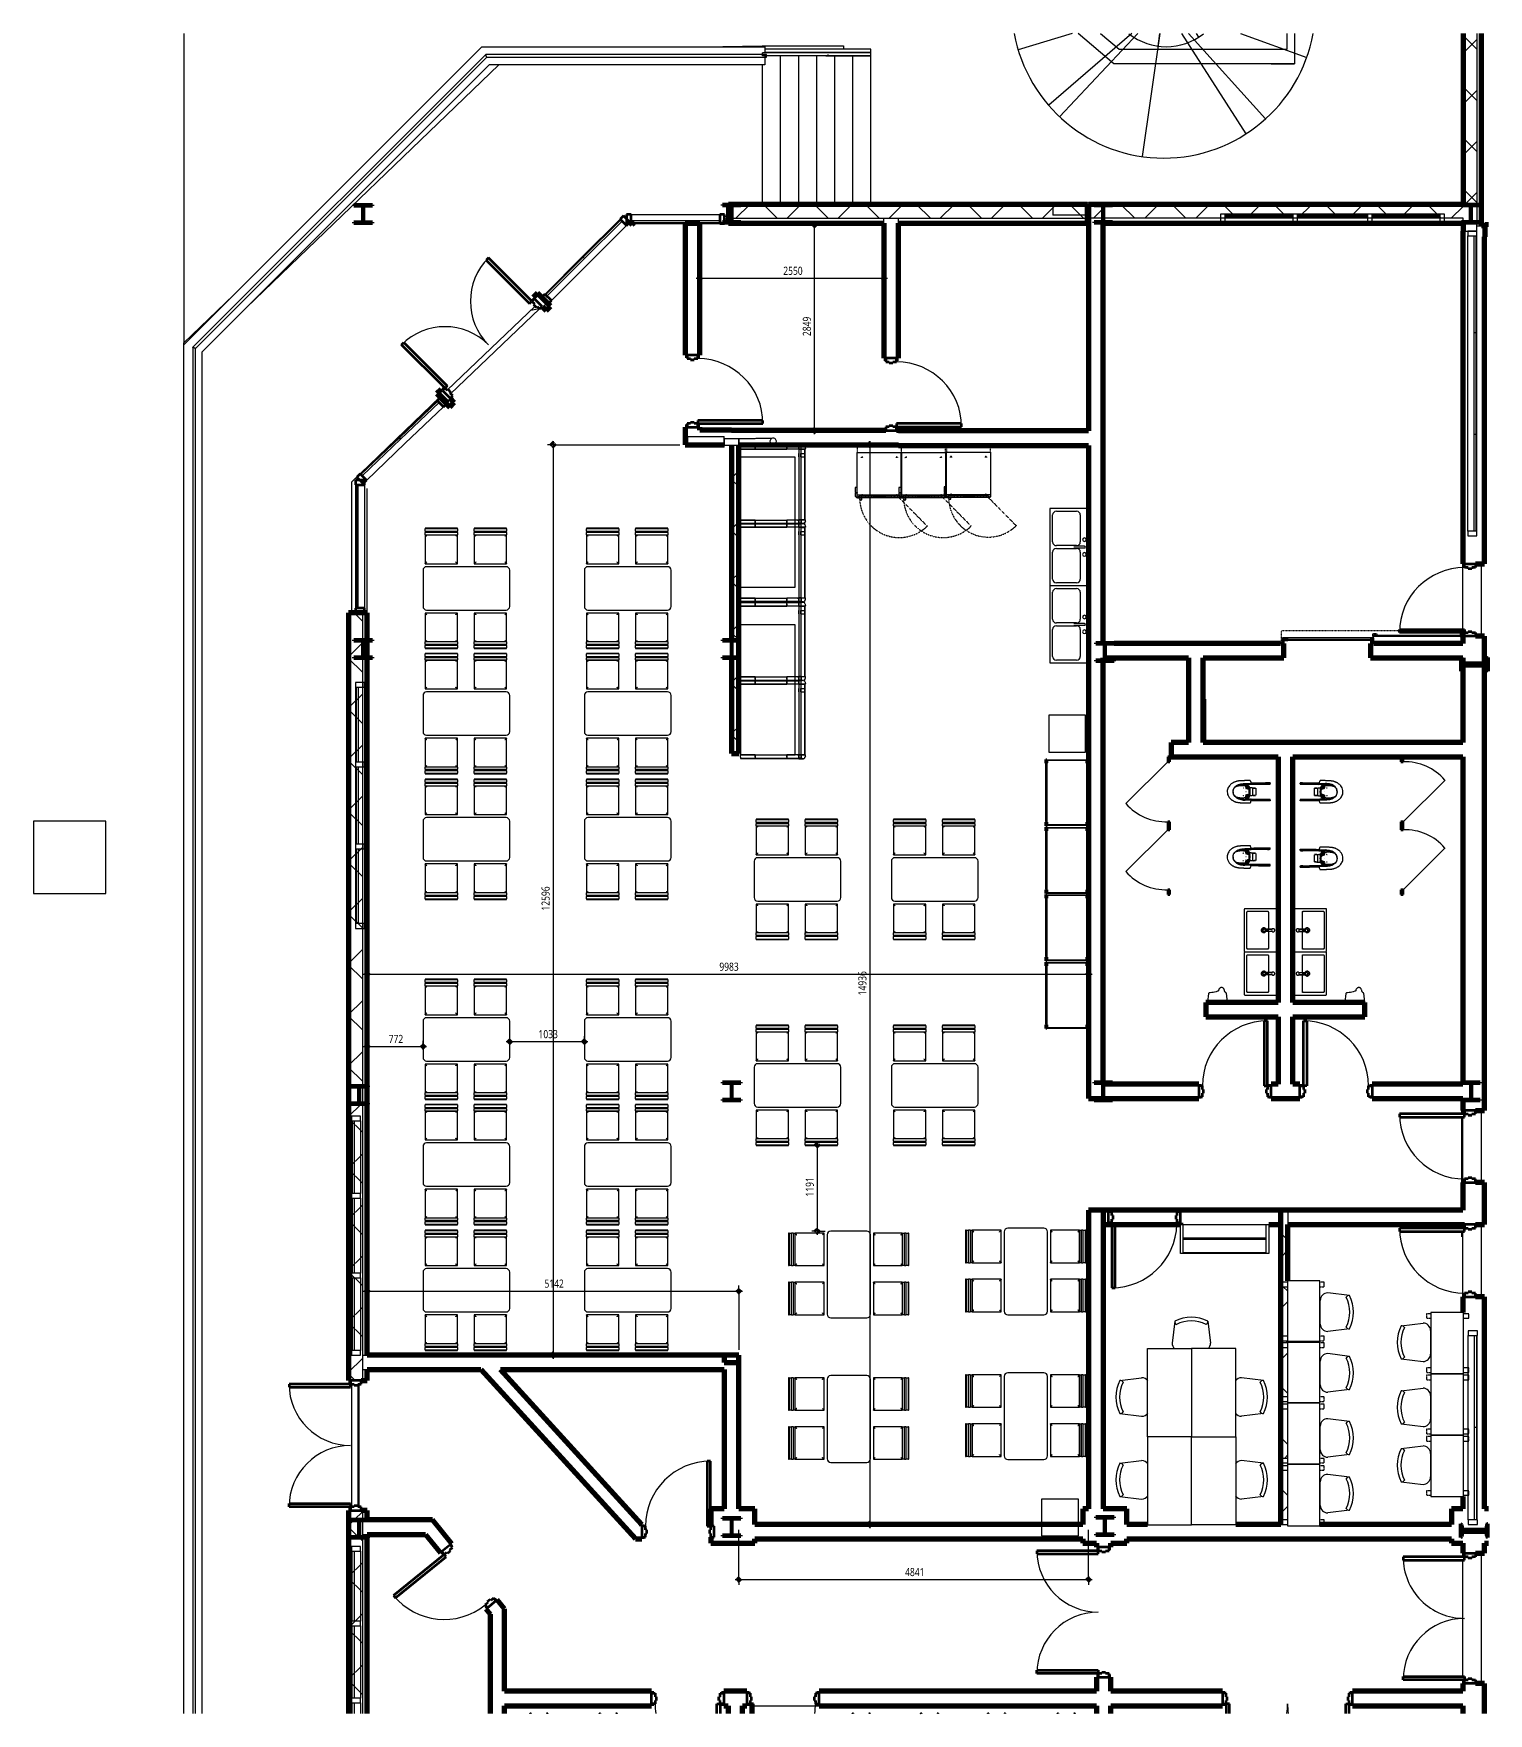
# Model space of a CAD drawing. Header units: millimetres. Extents: x -43239 to -23104, y -13901 to 9341.
import ezdxf

# ---------------------------------------------------------------- set-up
doc = ezdxf.new("R2010")
doc.units = ezdxf.units.MM
for name, pattern in [('Dash', [6, 3, -3]), ('Dash 1_16_', [3.175, 1.5875, -1.5875]), ('Dash 3mm', [6, 3, -3]), ('Overhead 1_5mm', [2.5, 1.5, -1])]:
    doc.linetypes.add(name, pattern=pattern)
for name, color, linetype, lineweight in [('A-ANNO-DIMS', 211, 'Continuous', 9), ('A-ANNO-DIMS-50', 211, 'Continuous', 9), ('A-DETL', 90, 'Continuous', 9), ('A-DETL-GENF', 92, 'Continuous', 9), ('A-DOOR', 31, 'Continuous', 18), ('A-DOOR-FRAM', 31, 'Continuous', 35), ('A-DOOR-HDLN', 31, 'Dash 3mm', 18), ('A-FLOR', 192, 'Continuous', 18), ('A-FLOR-HRAL', 11, 'Continuous', 9), ('A-GENM', 13, 'Continuous', 9), ('A-GLAZ-CURT', 52, 'Continuous', 9), ('A-GLAZ-CWMG', 51, 'Continuous', 9), ('A-WALL', 113, 'Continuous', 18), ('A-WALL-PATT', 111, 'Continuous', 70), ('E-ELEC-EQPM', 71, 'Continuous', 9), ('E-POWR-CNDT', 130, 'Continuous', 9), ('G-IMPT', 8, 'Continuous', 9), ('I-FURN', 30, 'Continuous', 9), ('I-FURN-PNLS', 30, 'Continuous', 9), ('L-PLNT', 71, 'Continuous', 9), ('L-SITE', 91, 'Continuous', 9), ('P-SANR-FIXT', 6, 'Continuous', 9), ('Q-SPCQ', 91, 'Continuous', 9), ('S-COLS', 52, 'Continuous', 9), ('S-FNDN', 32, 'Continuous', 18), ('S-STRS', 31, 'Continuous', 9)]:
    doc.layers.add(name, color=color, linetype=linetype, lineweight=lineweight)
doc.styles.add('Trebuchet MS', font='trebuc.ttf', dxfattribs={"width": 0.8, "height": 112.5})
doc.dimstyles.new('Linear_-_2_25mm_Trebuchet_MS', dxfattribs={"dimscale": 304.8, "dimtxt": 115.981977, "dimasz": 0.164042, "dimexe": 0.246063, "dimexo": 0.246063, "dimgap": 0.049213, "dimtad": 1, "dimdec": 0, "dimzin": 0, "dimdsep": 46, "dimtxsty": 'Trebuchet MS', "dimblk1": 'OBLIQUE', "dimblk2": 'OBLIQUE', "dimsah": 1, "dimcen": 0.09, "dimdle": 0.164042, "dimazin": 0, "dimtfac": 1, "dimtdec": 4, "dimtix": 1, "dimtmove": 0, "dimatfit": 3, "dimfxl": 1, "dimtvp": 1, "dimtolj": 1, "dimtzin": 0, "dimarcsym": 2})
pattern_1 = [(45, (0, -1.93), (-125.7236, 125.7235), []), (45, (0, 188.57), (-125.7236, 125.7235), [])]
pattern_2 = [(45, (0, 0), (-125.7236, 125.7236), []), (45, (0, 190.5), (-125.7236, 125.7236), [])]
pattern_3 = [(0, (0, 0), (406.4, 101.6), [16.764, -288.036, 16.764, -288.036, -1625.6]), (0, (0, 0), (406.4, 101.6), [-609.6, 16.764, -592.836, 16.764, -288.036, -711.2]), (0, (0, 0), (406.4, 101.6), [-1524, 16.764, -186.436, 16.764, -491.236]), (120, (152.4, 50.8), (-291.18818, 301.15272), [16.764, -288.036, 16.764, -288.036, -1625.6]), (120, (152.4, 50.8), (-291.18818, 301.15272), [-609.6, 16.764, -592.836, 16.764, -288.036, -711.2]), (120, (152.4, 50.8), (-291.18818, 301.15272), [-1524, 16.764, -186.436, 16.764, -491.236]), (240, (203.2, 254), (-115.21182, -402.75272), [16.764, -288.036, 16.764, -288.036, -1625.6]), (240, (203.2, 254), (-115.21182, -402.75272), [-609.6, 16.764, -592.836, 16.764, -288.036, -711.2]), (240, (203.2, 254), (-115.21182, -402.75272), [-1524, 16.764, -186.436, 16.764, -491.236])]
pattern_4 = [(45, (0, 0), (-353.5534, 353.5534), []), (135, (0, 0), (-353.5534, -353.5534), [])]

msp = doc.modelspace()

# ---------------------------------------------------------------- blocks, each defined once
blk = doc.blocks.new('Top Rail Type - Top Rail_Internal_-2153759-Comedor')
at = {"layer": 'A-FLOR-HRAL'}
for p, q in [((-36982, 9054), (-41036, 5001)), ((-40996, 4984), (-36966, 9014)), ((-33094, 9054), (-36982, 9054)), ((-36966, 9014), (-33094, 9014)), ((-33094, 9014), (-33094, 9054)), ((-41036, 5001), (-41036, -13901)), ((-40996, -13901), (-40996, 4984))]:
    blk.add_line(p, q, dxfattribs=at)
for points in [[(-36966, 9014), (-36966, 9014), (-36966, 9014), (-36967, 9016), (-36968, 9020), (-36970, 9023), (-36971, 9026), (-36972, 9029), (-36973, 9031), (-36974, 9034), (-36975, 9036), (-36976, 9039), (-36977, 9042), (-36979, 9045), (-36980, 9048), (-36981, 9051), (-36982, 9053), (-36982, 9054), (-36982, 9054)], [(-40996, 4984), (-40996, 4984), (-40996, 4984), (-40998, 4985), (-41001, 4986), (-41005, 4988), (-41008, 4989), (-41011, 4990), (-41013, 4991), (-41016, 4992), (-41018, 4993), (-41021, 4994), (-41023, 4995), (-41027, 4997), (-41030, 4998), (-41033, 5000), (-41035, 5000), (-41036, 5001), (-41036, 5001)]]:
    blk.add_open_spline(points, degree=3, knots=[0, 0, 0, 0, 0.083333, 0.166667, 0.25, 0.333333, 0.375, 0.416667, 0.458333, 0.5, 0.541667, 0.583333, 0.625, 0.666667, 0.75, 0.833333, 0.916667, 1, 1, 1, 1], dxfattribs=at)
blk = doc.blocks.new('System Panel - Glazed-3403603-Comedor')
at = {"layer": 'A-GLAZ-CURT'}
for p, q in [((339, 50), (485, 50)), ((485, 24), (339, 24))]:
    blk.add_line(p, q, dxfattribs=at)
blk = doc.blocks.new('System Panel - Glazed-3403604-Comedor')
at = {"layer": 'A-GLAZ-CURT'}
for p, q in [((-501, 50), (501, 50)), ((501, 24), (-501, 24))]:
    blk.add_line(p, q, dxfattribs=at)
blk = doc.blocks.new('Rectangular Mullion - 65 x 125mm rectangular-2165301-Comedor')
at = {"layer": 'A-GLAZ-CWMG'}
for p, q in [((-38841, -13756), (-38841, -13901)), ((-38716, -13756), (-38716, -13901))]:
    blk.add_line(p, q, dxfattribs=at)
blk = doc.blocks.new('Rectangular Mullion - 65 x 125mm rectangular-2165315-Comedor')
at = {"layer": 'A-GLAZ-CWMG'}
for p, q in [((-38841, -12689), (-38841, -13691)), ((-38716, -12689), (-38716, -13691))]:
    blk.add_line(p, q, dxfattribs=at)
blk = doc.blocks.new('Rectangular Mullion - 65 x 125mm rectangular-3403605-Comedor')
at = {"layer": 'A-GLAZ-CWMG'}
for p, q in [((-65, -62.5), (-65, 62.5)), ((-65, 62.5), (0, 62.5)), ((0, 62.5), (0, -62.5)), ((0, -62.5), (-65, -62.5))]:
    blk.add_line(p, q, dxfattribs=at)
blk = doc.blocks.new('Rectangular Mullion - 65 x 125mm rectangular-3403500-Comedor')
at = {"layer": 'A-GLAZ-CWMG'}
for p, q in [((-32.5, -62.5), (-32.5, 62.5)), ((-32.5, 62.5), (32.5, 62.5)), ((32.5, 62.5), (32.5, -62.5)), ((32.5, -62.5), (-32.5, -62.5))]:
    blk.add_line(p, q, dxfattribs=at)
blk = doc.blocks.new('System Panel - Glazed-3403553-Comedor')
at = {"layer": 'A-GLAZ-CURT'}
for p, q in [((-503, 49), (503, 49)), ((503, 24), (-503, 24))]:
    blk.add_line(p, q, dxfattribs=at)
blk = doc.blocks.new('System Panel - Glazed-3403554-Comedor')
at = {"layer": 'A-GLAZ-CURT'}
for p, q in [((-519, 49), (519, 49)), ((519, 24), (-519, 24))]:
    blk.add_line(p, q, dxfattribs=at)
blk = doc.blocks.new('Rectangular Mullion - 65 x 125mm rectangular-2165430-Comedor')
at = {"layer": 'A-GLAZ-CWMG'}
for p, q in [((-38841, -7874), (-38841, -8879)), ((-38716, -7874), (-38716, -8879))]:
    blk.add_line(p, q, dxfattribs=at)
blk = doc.blocks.new('Rectangular Mullion - 65 x 125mm rectangular-2165444-Comedor')
at = {"layer": 'A-GLAZ-CWMG'}
for p, q in [((-38841, -6771), (-38841, -7809)), ((-38716, -6771), (-38716, -7809))]:
    blk.add_line(p, q, dxfattribs=at)
blk = doc.blocks.new('Rectangular Mullion - 65 x 125mm rectangular-3403503-Comedor')
at = {"layer": 'A-GLAZ-CWMG'}
for p, q in [((-65, -62.5), (-65, 62.5)), ((-65, 62.5), (0, 62.5)), ((0, 62.5), (0, -62.5)), ((0, -62.5), (-65, -62.5))]:
    blk.add_line(p, q, dxfattribs=at)
blk = doc.blocks.new('Rectangular Mullion - 65 x 125mm rectangular-3403504-Comedor')
at = {"layer": 'A-GLAZ-CWMG'}
for p, q in [((0, 62.5), (-65, 62.5)), ((-65, 62.5), (-65, -62.5)), ((0, -62.5), (0, 62.5)), ((-65, -62.5), (0, -62.5))]:
    blk.add_line(p, q, dxfattribs=at)
blk = doc.blocks.new('System Panel - Glazed-3403501-Comedor')
at = {"layer": 'A-GLAZ-CURT'}
for p, q in [((-518, 49), (518, 49)), ((518, 24), (-518, 24))]:
    blk.add_line(p, q, dxfattribs=at)
blk = doc.blocks.new('System Panel - Glazed-3403502-Comedor')
at = {"layer": 'A-GLAZ-CURT'}
for p, q in [((-534, 49), (534, 49)), ((534, 24), (-534, 24))]:
    blk.add_line(p, q, dxfattribs=at)
blk = doc.blocks.new('Rectangular Mullion - 65 x 125mm rectangular-2244749-Comedor')
at = {"layer": 'A-GLAZ-CWMG'}
for p, q in [((-38784, -1938), (-38784, -2974)), ((-38659, -1938), (-38659, -2974))]:
    blk.add_line(p, q, dxfattribs=at)
blk = doc.blocks.new('Rectangular Mullion - 65 x 125mm rectangular-2244763-Comedor')
at = {"layer": 'A-GLAZ-CWMG'}
for p, q in [((-38784, -805), (-38784, -1873)), ((-38659, -805), (-38659, -1873))]:
    blk.add_line(p, q, dxfattribs=at)
blk = doc.blocks.new('System Panel - Glazed-3402904-Comedor')
at = {"layer": 'A-GLAZ-CURT'}
for p, q in [((-468, 50), (468, 50)), ((468, 25), (-468, 25))]:
    blk.add_line(p, q, dxfattribs=at)
blk = doc.blocks.new('System Panel - Glazed-3402905-Comedor')
at = {"layer": 'A-GLAZ-CURT'}
for p, q in [((-484, 50), (484, 50)), ((484, 24), (-484, 24))]:
    blk.add_line(p, q, dxfattribs=at)
blk = doc.blocks.new('Rectangular Mullion - 65 x 125mm rectangular-2158031-Comedor')
at = {"layer": 'A-GLAZ-CWMG'}
for p, q in [((-25812, 6843), (-26748, 6843)), ((-25812, 6718), (-26748, 6718))]:
    blk.add_line(p, q, dxfattribs=at)
blk = doc.blocks.new('Rectangular Mullion - 65 x 125mm rectangular-2158032-Comedor')
at = {"layer": 'A-GLAZ-CWMG'}
for p, q in [((-24779, 6843), (-25747, 6843)), ((-24779, 6718), (-25747, 6718))]:
    blk.add_line(p, q, dxfattribs=at)
blk = doc.blocks.new('Rectangular Mullion - 65 x 125mm rectangular-3402886-Comedor')
at = {"layer": 'A-GLAZ-CWMG'}
for p, q in [((-65, -62.5), (-65, 62.5)), ((-65, 62.5), (0, 62.5)), ((0, 62.5), (0, -62.5)), ((0, -62.5), (-65, -62.5))]:
    blk.add_line(p, q, dxfattribs=at)
blk = doc.blocks.new('Rectangular Mullion - 65 x 125mm rectangular-3402887-Comedor')
at = {"layer": 'A-GLAZ-CWMG'}
for p, q in [((0, 62.5), (-65, 62.5)), ((-65, 62.5), (-65, -62.5)), ((0, -62.5), (0, 62.5)), ((-65, -62.5), (0, -62.5))]:
    blk.add_line(p, q, dxfattribs=at)
blk = doc.blocks.new('Rectangular Mullion - 65 x 125mm rectangular-3402883-Comedor')
at = {"layer": 'A-GLAZ-CWMG'}
for p, q in [((-32.5, -62.5), (-32.5, 62.5)), ((-32.5, 62.5), (32.5, 62.5)), ((32.5, 62.5), (32.5, -62.5)), ((32.5, -62.5), (-32.5, -62.5))]:
    blk.add_line(p, q, dxfattribs=at)
blk = doc.blocks.new('System Panel - Glazed-V1-Comedor')
at = {"layer": 'A-GLAZ-CURT'}
for p, q in [((-485, 50), (485, 50)), ((485, 24), (-485, 24))]:
    blk.add_line(p, q, dxfattribs=at)
blk = doc.blocks.new('Rectangular Mullion - 65 x 125mm rectangular-2165317-Comedor')
at = {"layer": 'A-GLAZ-CWMG'}
for p, q in [((-38841, -11655), (-38841, -12624)), ((-38716, -11655), (-38716, -12624))]:
    blk.add_line(p, q, dxfattribs=at)
blk = doc.blocks.new('System Panel - Glazed-3402907-Comedor')
at = {"layer": 'A-GLAZ-CURT'}
for p, q in [((-638, 49), (638, 49)), ((638, 24), (-638, 24)), ((638, 49), (638, 24))]:
    blk.add_line(p, q, dxfattribs=at)
blk = doc.blocks.new('System Panel - Glazed-V2-Comedor')
at = {"layer": 'A-GLAZ-CURT'}
for p, q in [((-638, 49), (638, 49)), ((-638, 49), (-638, 24)), ((638, 24), (-638, 24))]:
    blk.add_line(p, q, dxfattribs=at)
blk = doc.blocks.new('Rectangular Mullion - 65 x 125mm rectangular-2465512-Comedor')
at = {"layer": 'A-GLAZ-CWMG'}
for p, q in [((-23383, -9946), (-23383, -8671)), ((-23258, -9946), (-23258, -8671))]:
    blk.add_line(p, q, dxfattribs=at)
blk = doc.blocks.new('Rectangular Mullion - 65 x 125mm rectangular-2465513-Comedor')
at = {"layer": 'A-GLAZ-CWMG'}
for p, q in [((-23383, -11221), (-23383, -9946)), ((-23258, -11221), (-23258, -9946))]:
    blk.add_line(p, q, dxfattribs=at)
blk = doc.blocks.new('Sanitary_Dryers__Hand_Hair__JohnsonSuisse_Windflow_Hand_Dryer_Stainless_Steel - Windflow Hand Dryer Stainless Steel-2275331-Comedor')
at = {"layer": 'P-SANR-FIXT'}
for p, q in [((10, 233), (7, 232)), ((25, 234), (10, 233)), ((45, 237), (25, 234)), ((66, 241), (45, 237)), ((85, 245), (66, 241)), ((104, 250), (85, 245)), ((123, 256), (104, 250)), ((130, 258), (123, 256)), ((138, 261), (130, 258)), ((140, 272), (138, 261)), ((141, 275), (140, 272)), ((145, 285), (141, 275)), ((147, 288), (145, 285)), ((149, 291), (147, 288)), ((151, 294), (149, 291)), ((156, 298), (151, 294)), ((159, 301), (156, 298)), ((163, 304), (159, 301)), ((166, 305), (163, 304)), ((170, 307), (166, 305)), ((174, 308), (170, 307)), ((178, 309), (174, 308)), ((183, 308), (178, 309)), ((187, 308), (183, 308)), ((191, 307), (187, 308)), ((196, 305), (191, 307)), ((200, 302), (196, 305)), ((204, 299), (200, 302)), ((206, 297), (204, 299)), ((207, 296), (206, 297)), ((211, 291), (207, 296)), ((213, 288), (211, 291)), ((215, 285), (213, 288)), ((219, 274), (215, 285)), ((220, 272), (219, 274)), ((222, 262), (220, 272)), ((223, 258), (222, 262)), ((224, 257), (223, 258)), ((225, 255), (224, 257)), ((226, 253), (225, 255)), ((227, 249), (226, 253)), ((230, 245), (227, 249)), ((232, 242), (230, 245)), ((235, 240), (232, 242)), ((238, 237), (235, 240)), ((242, 235), (238, 237)), ((244, 234), (242, 235)), ((246, 232), (244, 234)), ((2, 226), (-15, 105)), ((-15, 105), (-2, 105)), ((-2, 105), (-2, 100)), ((-2, 100), (-1, 100)), ((-1, 100), (-1, 105)), ((-1, 105), (14, 105)), ((3, 229), (2, 227)), ((2, 227), (2, 226)), ((5, 230), (3, 229)), ((6, 231), (5, 230)), ((7, 232), (6, 231)), ((14, 105), (14, 101)), ((14, 101), (16, 100)), ((16, 100), (39, 100)), ((39, 100), (234, 100)), ((234, 100), (236, 101)), ((236, 101), (236, 105)), ((236, 105), (251, 105)), ((247, 231), (246, 232)), ((248, 228), (247, 231)), ((265, 105), (248, 228)), ((251, 105), (251, 100)), ((251, 100), (252, 100)), ((252, 100), (252, 105)), ((252, 105), (265, 105))]:
    blk.add_line(p, q, dxfattribs=at)
blk = doc.blocks.new('DURAVIT_045260-Vero-Above-Counter-Bathroom-Sink - Default-2276209-Comedor')
at = {"layer": 'A-GENM'}
blk.add_line((-3, 23), (5, 23), dxfattribs=at)
at = {"layer": 'A-GENM', "flags": 128}
for points in [[(-7, 24), (-12, 71), (-17, 116)], [(16, 115), (12, 71), (8, 24)]]:
    blk.add_lwpolyline(points, dxfattribs=at)
at = {"layer": 'A-GENM'}
for centre, radius, start, end in [((0, 0), 32.7, 172.5909, 180), ((0, 0), 31.9, 118.5528, 178.1327), ((0, 0), 32.7, 156.3774, 171.7596), ((0, 0), 31.9, 180, 0), ((0, 0), 30, 120, 180), ((0, 0), 32.7, 152.7491, 155.0855), ((0, 0), 30, 180, 270), ((0, 0), 32.7, 126.3176, 143.0341), ((0, 0), 30, 144, 146.7922), ((0, 130), 23, 156.1891, 167.6081), ((0, 130), 23, 193.7101, 203.3259), ((0, 0), 32.7, 123.7657, 125.7956), ((0, 130), 23, 120.9765, 131.0313), ((0, 130), 23, 90.2005, 96.5988), ((0, 130), 23, 82.4319, 90.2005), ((0, 0), 30, 270, 360), ((0, 130), 23, 49.331, 59.4245), ((0, 0), 30, 0, 63.3653), ((0, 0), 32.7, 62.5417, 65.4595), ((0, 0), 31.9, 0, 64.1222), ((0, 0), 32.7, 35.2523, 56.1543), ((0, 130), 23, 13.7101, 23.3259), ((0, 130), 23, 336.1891, 347.6081), ((0, 0), 30, 33.2078, 36), ((0, 0), 32.7, 25.6103, 27.1951), ((0, 0), 32.7, 4.5168, 23.0721), ((0, 0), 32.7, 180, 183.8783), ((0, 0), 32.7, 185.336, 202.1473), ((0, 0), 32.7, 204.6258, 207.2671), ((0, 0), 32.7, 215.2523, 236.2901), ((0, 0), 30, 213.2078, 216), ((0, 0), 32.7, 243.2954, 267.0709), ((0, 0), 32.7, 267.2117, 295.5717), ((0, 0), 32.7, 296.3845, 297.4731), ((0, 0), 32.7, 303.8043, 324.7477), ((0, 0), 30, 324, 326.7922), ((0, 0), 32.7, 336.5019, 356.5086)]:
    blk.add_arc(centre, radius, start, end, dxfattribs=at)
for centre, major_axis, ratio, start_param, end_param in [((-3, 30), (-6.95, 0.87), 0.991538, 1.164675, 1.705775), ((-1, 26), (14, 0), 0.225587, 4.77027, 6.282796), ((4, 30), (-6.95, 0.87), 0.991538, 1.705775, 2.246874)]:
    blk.add_ellipse(centre, major_axis=major_axis, ratio=ratio, start_param=start_param, end_param=end_param, dxfattribs=at)
for points in [[(-253, 65), (-253, 65), (-253, 64), (-253, 63), (-253, 62), (-254, 61), (-254, 59), (-254, 57), (-254, 56), (-254, 55)], [(-32, 8), (-33, 5), (-33, 1), (-33, -3)], [(14, 29), (14, 30), (14, 30), (14, 30)], [(33, 0), (33, 1), (33, 1), (33, 2)], [(33, -1), (33, -1), (33, 0), (33, 0)], [(254, 55), (254, 56), (254, 57), (254, 59), (254, 61), (253, 62), (253, 63), (253, 64), (253, 65), (253, 65)], [(-254, -225), (-254, -226), (-254, -227), (-254, -229), (-254, -231), (-253, -232), (-253, -233), (-253, -234), (-253, -235), (-253, -235)], [(-32, -8), (-31, -10), (-30, -13), (-29, -16)], [(-25, -21), (-24, -22), (-22, -24), (-20, -26)], [(-15, -29), (-13, -30), (-11, -31), (-9, -32)], [(-2, -33), (0, -33), (2, -33), (4, -33)], [(253, -235), (253, -235), (253, -234), (253, -233), (253, -232), (254, -231), (254, -229), (254, -227), (254, -226), (254, -225)]]:
    blk.add_open_spline(points, degree=3, dxfattribs=at)
for points, knots in [([(-33, 0), (-33, 4), (-31, 11), (-27, 18), (-23, 23), (-19, 27), (-16, 29), (-15, 29)], [0, 0, 0, 0, 0.125, 0.1875, 0.25, 0.3125, 0.3506078, 0.3506078, 0.3506078, 0.3506078]), ([(33, 0), (33, -4), (31, -11), (27, -18), (23, -23), (18, -27), (13, -31), (6, -32), (0, -33), (-6, -32), (-13, -31), (-18, -27), (-23, -23), (-27, -18), (-30, -13), (-32, -6), (-33, -2), (-33, 0)], [0, 0, 0, 0, 0.125, 0.1875, 0.25, 0.3125, 0.375, 0.4375, 0.5, 0.5625, 0.625, 0.6875, 0.75, 0.8125, 0.875, 0.9375, 1, 1, 1, 1]), ([(-15, 29), (-18, 28), (-24, 23), (-29, 16), (-31, 12)], [0.6629349, 0.6629349, 0.6629349, 0.6629349, 0.75, 0.8616084, 0.8616084, 0.8616084, 0.8616084]), ([(-15, 26), (-15, 26), (-15, 26), (-14, 25), (-14, 25), (-12, 24), (-11, 24), (-9, 23), (-7, 23), (-4, 23), (-1, 23), (0, 23)], [0.4444444, 0.4444444, 0.4444444, 0.4444444, 0.5, 0.5555556, 0.6111111, 0.6666667, 0.7222222, 0.7777778, 0.8333333, 0.8888889, 1, 1, 1, 1]), ([(-1, -12), (-3, -12), (-6, -11), (-10, -9), (-13, -6), (-14, -3), (-15, -1), (-15, 2), (-15, 3), (-15, 4), (-15, 5)], [0, 0, 0, 0, 0.1111111, 0.2222222, 0.3333333, 0.3888889, 0.4444444, 0.5, 0.5555556, 0.57079, 0.57079, 0.57079, 0.57079]), ([(1, 25), (0, 25), (-3, 25), (-5, 25), (-7, 25), (-7, 24), (-7, 24)], [0, 0, 0, 0, 0.285714, 0.571429, 0.785714, 1, 1, 1, 1]), ([(8, 24), (8, 25), (8, 25), (6, 25), (3, 25), (2, 25), (1, 25)], [0, 0, 0, 0, 0.285714, 0.571429, 0.785714, 1, 1, 1, 1]), ([(13, 30), (15, 29), (19, 27), (23, 23), (27, 18), (30, 13), (32, 6), (33, 2), (33, 0)], [0.6350542, 0.6350542, 0.6350542, 0.6350542, 0.6875, 0.75, 0.8125, 0.875, 0.9375, 1, 1, 1, 1]), ([(25, 22), (24, 23), (22, 24), (20, 26), (20, 26)], [0.27055778, 0.27055778, 0.27055778, 0.27055778, 0.3125, 0.33259729, 0.33259729, 0.33259729, 0.33259729]), ([(31, 10), (31, 12), (30, 14), (28, 16), (28, 17)], [0.14617675, 0.14617675, 0.14617675, 0.14617675, 0.1875, 0.21633224, 0.21633224, 0.21633224, 0.21633224]), ([(10, -31), (11, -31), (13, -30), (15, -29), (16, -29)], [0.52012678, 0.52012678, 0.52012678, 0.52012678, 0.5625, 0.58327766, 0.58327766, 0.58327766, 0.58327766]), ([(21, -25), (22, -24), (23, -23), (25, -22), (25, -21)], [0.65572771, 0.65572771, 0.65572771, 0.65572771, 0.6875, 0.71138778, 0.71138778, 0.71138778, 0.71138778]), ([(29, -15), (29, -14), (30, -13), (31, -11), (31, -10)], [0.78372314, 0.78372314, 0.78372314, 0.78372314, 0.8125, 0.84217662, 0.84217662, 0.84217662, 0.84217662])]:
    blk.add_open_spline(points, degree=3, knots=knots, dxfattribs=at)
at = {"layer": 'G-IMPT'}
for p, q in [((-298, 185), (-298, -260)), ((287, 195), (-288, 195)), ((-263, -225), (-263, 55)), ((-253, 65), (-16, 65)), ((-18, 117), (-15, 26)), ((9, 1), (9, 2)), ((13, 26), (16, 115)), ((15, 65), (252, 65)), ((262, 55), (262, -225)), ((297, -260), (297, 185)), ((-288, -270), (287, -270)), ((252, -235), (-253, -235))]:
    blk.add_line(p, q, dxfattribs=at)
at = {"layer": 'G-IMPT', "flags": 128}
for points in [[(-288, 195), (-295, 192), (-298, 185)], [(-263, 55), (-260, 62), (-253, 65)], [(0, 152), (-13, 148), (-21, 137), (-21, 123), (-13, 112), (0, 108)], [(-15, 26), (-15, 19), (-15, 13), (-15, 10), (-15, 6), (-15, 4), (-15, 4)], [(-15, 4), (-15, 1), (-15, -1), (-14, -3), (-13, -5), (-12, -7), (-10, -9), (-8, -10), (-5, -11), (-1, -12)], [(0, 108), (13, 112), (21, 123), (21, 137), (13, 148), (0, 152)], [(12, 0), (13, 4), (13, 9), (13, 17), (13, 26)], [(252, 65), (260, 62), (262, 55)], [(297, 185), (295, 192), (287, 195)], [(-253, -235), (-260, -232), (-263, -225)], [(-1, -12), (1, -11), (4, -11), (6, -10), (8, -8), (9, -7), (11, -5), (12, -2), (12, 0)], [(262, -225), (260, -232), (252, -235)], [(-298, -260), (-295, -267), (-288, -270)], [(287, -270), (295, -267), (297, -260)]]:
    blk.add_lwpolyline(points, dxfattribs=at)
blk = doc.blocks.new('DURAVIT_045260-Vero-Above-Counter-Bathroom-Sink - Default-V3-Comedor')
at = {"layer": 'A-GENM'}
blk.add_line((-3, 23), (5, 23), dxfattribs=at)
at = {"layer": 'A-GENM', "flags": 128}
for points in [[(-7, 24), (-12, 71), (-17, 116)], [(16, 115), (12, 71), (8, 24)]]:
    blk.add_lwpolyline(points, dxfattribs=at)
at = {"layer": 'A-GENM'}
for centre, radius, start, end in [((0, 0), 32.7, 172.5909, 180), ((0, 0), 31.9, 118.5528, 178.1848), ((0, 0), 32.7, 156.3774, 170.8364), ((0, 0), 31.9, 180, 0), ((0, 0), 30, 120, 180), ((0, 0), 32.7, 152.7491, 155.0855), ((0, 0), 30, 180, 270), ((0, 0), 32.7, 126.3176, 143.0341), ((0, 0), 30, 144, 146.7922), ((0, 130), 23, 156.1891, 167.6081), ((0, 130), 23, 193.7101, 203.3259), ((0, 0), 32.7, 123.7657, 125.7956), ((0, 130), 23, 120.9765, 131.0313), ((0, 130), 23, 90.2005, 96.5988), ((0, 130), 23, 82.4319, 90.2005), ((0, 0), 30, 270, 360), ((0, 130), 23, 49.331, 59.4245), ((0, 0), 32.7, 62.5417, 64.6657), ((0, 0), 31.9, 0, 63.0835), ((0, 0), 30, 0, 62.3875), ((0, 0), 32.7, 35.2523, 56.1543), ((0, 130), 23, 13.7101, 23.3259), ((0, 130), 23, 336.1891, 347.6081), ((0, 0), 30, 33.2078, 36), ((0, 0), 32.7, 25.6103, 27.1951), ((0, 0), 32.7, 4.5168, 23.0721), ((0, 0), 32.7, 180, 183.8783), ((0, 0), 32.7, 185.336, 202.1473), ((0, 0), 32.7, 204.6258, 207.2671), ((0, 0), 32.7, 215.2523, 236.2901), ((0, 0), 30, 213.2078, 216), ((0, 0), 32.7, 243.2954, 253.685), ((0, 0), 32.7, 253.8154, 267.0709), ((0, 0), 32.7, 267.2117, 295.3343), ((0, 0), 32.7, 296.3845, 297.4731), ((0, 0), 32.7, 303.8043, 324.7477), ((0, 0), 30, 324, 326.7922), ((0, 0), 32.7, 336.5019, 356.5086)]:
    blk.add_arc(centre, radius, start, end, dxfattribs=at)
for centre, major_axis, ratio, start_param, end_param in [((-3, 30), (-6.95, 0.87), 0.991538, 1.164675, 1.705775), ((-1, 26), (14, 0), 0.225587, 4.77027, 6.282796), ((4, 30), (-6.95, 0.87), 0.991538, 1.705775, 2.246874)]:
    blk.add_ellipse(centre, major_axis=major_axis, ratio=ratio, start_param=start_param, end_param=end_param, dxfattribs=at)
for points in [[(-253, 65), (-253, 65), (-253, 64), (-253, 63), (-253, 62), (-254, 61), (-254, 59), (-254, 57), (-254, 56), (-254, 55)], [(-32, 8), (-33, 5), (-33, 1), (-33, -3)], [(33, 0), (33, 1), (33, 1), (33, 2)], [(33, -1), (33, -1), (33, 0), (33, 0)], [(254, 55), (254, 56), (254, 57), (254, 59), (254, 61), (253, 62), (253, 63), (253, 64), (253, 65), (253, 65)], [(-254, -225), (-254, -226), (-254, -227), (-254, -229), (-254, -231), (-253, -232), (-253, -233), (-253, -234), (-253, -235), (-253, -235)], [(-32, -8), (-31, -10), (-30, -13), (-29, -16)], [(-25, -21), (-24, -22), (-22, -24), (-20, -26)], [(-15, -29), (-13, -30), (-11, -31), (-8, -32)], [(-2, -33), (0, -33), (2, -33), (4, -33)], [(253, -235), (253, -235), (253, -234), (253, -233), (253, -232), (254, -231), (254, -229), (254, -227), (254, -226), (254, -225)]]:
    blk.add_open_spline(points, degree=3, dxfattribs=at)
for points, knots in [([(-33, 0), (-33, 4), (-31, 11), (-27, 18), (-23, 23), (-19, 27), (-16, 29), (-15, 29)], [0, 0, 0, 0, 0.125, 0.1875, 0.25, 0.3125, 0.3506078, 0.3506078, 0.3506078, 0.3506078]), ([(33, 0), (33, -4), (31, -11), (27, -18), (23, -23), (18, -27), (13, -31), (6, -32), (0, -33), (-6, -32), (-13, -31), (-18, -27), (-23, -23), (-27, -18), (-30, -13), (-32, -6), (-33, -2), (-33, 0)], [0, 0, 0, 0, 0.125, 0.1875, 0.25, 0.3125, 0.375, 0.4375, 0.5, 0.5625, 0.625, 0.6875, 0.75, 0.8125, 0.875, 0.9375, 1, 1, 1, 1]), ([(-15, 29), (-18, 28), (-24, 23), (-29, 16), (-31, 12)], [0.6629349, 0.6629349, 0.6629349, 0.6629349, 0.75, 0.8616084, 0.8616084, 0.8616084, 0.8616084]), ([(-15, 26), (-15, 26), (-15, 26), (-14, 25), (-14, 25), (-12, 24), (-11, 24), (-9, 23), (-7, 23), (-4, 23), (-1, 23), (0, 23)], [0.4444444, 0.4444444, 0.4444444, 0.4444444, 0.5, 0.5555556, 0.6111111, 0.6666667, 0.7222222, 0.7777778, 0.8333333, 0.8888889, 1, 1, 1, 1]), ([(-1, -12), (-3, -12), (-6, -11), (-10, -9), (-13, -6), (-14, -3), (-15, -1), (-15, 2), (-15, 3), (-15, 4), (-15, 5)], [0, 0, 0, 0, 0.1111111, 0.2222222, 0.3333333, 0.3888889, 0.4444444, 0.5, 0.5555556, 0.57079, 0.57079, 0.57079, 0.57079]), ([(1, 25), (0, 25), (-3, 25), (-5, 25), (-7, 25), (-7, 24), (-7, 24)], [0, 0, 0, 0, 0.285714, 0.571429, 0.785714, 1, 1, 1, 1]), ([(8, 24), (8, 25), (8, 25), (6, 25), (3, 25), (2, 25), (1, 25)], [0, 0, 0, 0, 0.285714, 0.571429, 0.785714, 1, 1, 1, 1]), ([(14, 30), (15, 29), (19, 27), (23, 23), (27, 18), (30, 13), (32, 6), (33, 2), (33, 0)], [0.6399915, 0.6399915, 0.6399915, 0.6399915, 0.6875, 0.75, 0.8125, 0.875, 0.9375, 1, 1, 1, 1]), ([(25, 22), (24, 23), (22, 24), (20, 26), (20, 26)], [0.27055778, 0.27055778, 0.27055778, 0.27055778, 0.3125, 0.33259729, 0.33259729, 0.33259729, 0.33259729]), ([(31, 10), (31, 12), (30, 14), (28, 16), (28, 17)], [0.14617675, 0.14617675, 0.14617675, 0.14617675, 0.1875, 0.21633224, 0.21633224, 0.21633224, 0.21633224]), ([(10, -31), (11, -31), (13, -30), (15, -29), (16, -29)], [0.52012678, 0.52012678, 0.52012678, 0.52012678, 0.5625, 0.58327766, 0.58327766, 0.58327766, 0.58327766]), ([(21, -25), (22, -24), (23, -23), (25, -22), (25, -21)], [0.65572771, 0.65572771, 0.65572771, 0.65572771, 0.6875, 0.71138778, 0.71138778, 0.71138778, 0.71138778]), ([(29, -15), (29, -14), (30, -13), (31, -11), (31, -10)], [0.78372314, 0.78372314, 0.78372314, 0.78372314, 0.8125, 0.84217662, 0.84217662, 0.84217662, 0.84217662])]:
    blk.add_open_spline(points, degree=3, knots=knots, dxfattribs=at)
at = {"layer": 'G-IMPT'}
for p, q in [((-298, 185), (-298, -260)), ((287, 195), (-288, 195)), ((-263, -225), (-263, 55)), ((-253, 65), (-16, 65)), ((-18, 117), (-15, 26)), ((9, 1), (9, 2)), ((13, 26), (16, 115)), ((15, 65), (252, 65)), ((262, 55), (262, -225)), ((297, -260), (297, 185)), ((-288, -270), (287, -270)), ((252, -235), (-253, -235))]:
    blk.add_line(p, q, dxfattribs=at)
at = {"layer": 'G-IMPT', "flags": 128}
for points in [[(-288, 195), (-295, 192), (-298, 185)], [(-263, 55), (-260, 62), (-253, 65)], [(0, 152), (-13, 148), (-21, 137), (-21, 123), (-13, 112), (0, 108)], [(-15, 26), (-15, 19), (-15, 13), (-15, 10), (-15, 6), (-15, 4), (-15, 4)], [(-15, 4), (-15, 1), (-15, -1), (-14, -3), (-13, -5), (-12, -7), (-10, -9), (-8, -10), (-5, -11), (-1, -12)], [(0, 108), (13, 112), (21, 123), (21, 137), (13, 148), (0, 152)], [(12, 0), (13, 4), (13, 9), (13, 17), (13, 26)], [(252, 65), (260, 62), (262, 55)], [(297, 185), (295, 192), (287, 195)], [(-253, -235), (-260, -232), (-263, -225)], [(-1, -12), (1, -11), (4, -11), (6, -10), (8, -8), (9, -7), (11, -5), (12, -2), (12, 0)], [(262, -225), (260, -232), (252, -235)], [(-298, -260), (-295, -267), (-288, -270)], [(287, -270), (295, -267), (297, -260)]]:
    blk.add_lwpolyline(points, dxfattribs=at)
blk = doc.blocks.new('DURAVIT_045260-Vero-Above-Counter-Bathroom-Sink - Default-V4-Comedor')
at = {"layer": 'A-GENM'}
blk.add_line((-3, 23), (5, 23), dxfattribs=at)
at = {"layer": 'A-GENM', "flags": 128}
for points in [[(-7, 24), (-12, 71), (-17, 116)], [(16, 115), (12, 71), (8, 24)]]:
    blk.add_lwpolyline(points, dxfattribs=at)
at = {"layer": 'A-GENM'}
for centre, radius, start, end in [((0, 0), 32.7, 172.5909, 180), ((0, 0), 31.9, 118.5528, 178.1327), ((0, 0), 32.7, 156.3774, 171.7596), ((0, 0), 31.9, 181.6086, 0), ((0, 0), 30, 120, 180), ((0, 0), 32.7, 152.7491, 155.0855), ((0, 0), 30, 180, 270), ((0, 0), 32.7, 126.3176, 142.0735), ((0, 0), 30, 144, 146.7922), ((0, 130), 23, 156.1891, 167.6081), ((0, 130), 23, 193.7101, 203.3259), ((0, 0), 32.7, 123.7657, 125.7956), ((0, 130), 23, 120.9765, 131.0313), ((0, 130), 23, 90.2005, 96.5988), ((0, 130), 23, 82.4319, 90.2005), ((0, 0), 30, 270, 360), ((0, 130), 23, 49.331, 59.4245), ((0, 0), 30, 0, 63.3653), ((0, 0), 32.7, 62.5417, 65.4595), ((0, 0), 31.9, 0, 64.1222), ((0, 0), 32.7, 35.2523, 56.1543), ((0, 130), 23, 13.7101, 23.3259), ((0, 130), 23, 336.1891, 347.6081), ((0, 0), 30, 33.2078, 36), ((0, 0), 32.7, 25.6103, 27.1951), ((0, 0), 32.7, 4.5168, 23.0721), ((0, 0), 32.7, 180, 183.8783), ((0, 0), 32.7, 185.336, 202.1473), ((0, 0), 32.7, 204.6258, 207.2671), ((0, 0), 32.7, 215.2523, 236.2901), ((0, 0), 30, 213.2078, 216), ((0, 0), 32.7, 243.2954, 267.0709), ((0, 0), 32.7, 267.2117, 286.1846), ((0, 0), 32.7, 286.315, 295.5717), ((0, 0), 32.7, 296.3845, 297.4731), ((0, 0), 32.7, 303.8043, 324.7477), ((0, 0), 30, 324, 326.7922), ((0, 0), 32.7, 336.5019, 356.5086)]:
    blk.add_arc(centre, radius, start, end, dxfattribs=at)
for centre, major_axis, ratio, start_param, end_param in [((-3, 30), (-6.95, 0.87), 0.991538, 1.345042, 1.705775), ((-1, 26), (14, 0), 0.225587, 4.77027, 6.282796), ((4, 30), (-6.95, 0.87), 0.991538, 1.705775, 2.066508), ((4, 30), (-6.95, 0.87), 0.991538, 2.117338, 2.246874)]:
    blk.add_ellipse(centre, major_axis=major_axis, ratio=ratio, start_param=start_param, end_param=end_param, dxfattribs=at)
for points in [[(-253, 65), (-253, 65), (-253, 64), (-253, 63), (-253, 62), (-254, 61), (-254, 59), (-254, 57), (-254, 56), (-254, 55)], [(-32, 8), (-33, 5), (-33, 1), (-33, -3)], [(14, 29), (14, 30), (14, 30), (14, 30)], [(33, 0), (33, 1), (33, 1), (33, 2)], [(33, -1), (33, -1), (33, 0), (33, 0)], [(254, 55), (254, 56), (254, 57), (254, 59), (254, 61), (253, 62), (253, 63), (253, 64), (253, 65), (253, 65)], [(-254, -225), (-254, -226), (-254, -227), (-254, -229), (-254, -231), (-253, -232), (-253, -233), (-253, -234), (-253, -235), (-253, -235)], [(-32, -8), (-31, -10), (-30, -13), (-29, -16)], [(-25, -21), (-24, -22), (-22, -24), (-20, -26)], [(-15, -29), (-13, -30), (-11, -31), (-9, -32)], [(-2, -33), (0, -33), (2, -33), (4, -33)], [(253, -235), (253, -235), (253, -234), (253, -233), (253, -232), (254, -231), (254, -229), (254, -227), (254, -226), (254, -225)]]:
    blk.add_open_spline(points, degree=3, dxfattribs=at)
for points, knots in [([(-33, 0), (-33, 4), (-31, 11), (-27, 18), (-23, 23), (-19, 27), (-16, 29), (-15, 29)], [0, 0, 0, 0, 0.125, 0.1875, 0.25, 0.3125, 0.3506078, 0.3506078, 0.3506078, 0.3506078]), ([(33, 0), (33, -4), (31, -11), (27, -18), (23, -23), (18, -27), (13, -31), (6, -32), (0, -33), (-6, -32), (-13, -31), (-18, -27), (-23, -23), (-27, -18), (-30, -13), (-32, -6), (-33, -2), (-33, 0)], [0, 0, 0, 0, 0.125, 0.1875, 0.25, 0.3125, 0.375, 0.4375, 0.5, 0.5625, 0.625, 0.6875, 0.75, 0.8125, 0.875, 0.9375, 1, 1, 1, 1]), ([(-15, 29), (-18, 28), (-24, 23), (-29, 16), (-31, 12)], [0.6629349, 0.6629349, 0.6629349, 0.6629349, 0.75, 0.8616084, 0.8616084, 0.8616084, 0.8616084]), ([(-15, 26), (-15, 26), (-15, 26), (-14, 25), (-14, 25), (-12, 24), (-11, 24), (-9, 23), (-7, 23), (-4, 23), (-1, 23), (0, 23)], [0.4444444, 0.4444444, 0.4444444, 0.4444444, 0.5, 0.5555556, 0.6111111, 0.6666667, 0.7222222, 0.7777778, 0.8333333, 0.8888889, 1, 1, 1, 1]), ([(-1, -12), (-3, -12), (-6, -11), (-10, -9), (-13, -6), (-14, -3), (-15, -1), (-15, 2), (-15, 3), (-15, 4), (-15, 5)], [0, 0, 0, 0, 0.1111111, 0.2222222, 0.3333333, 0.3888889, 0.4444444, 0.5, 0.5555556, 0.57079, 0.57079, 0.57079, 0.57079]), ([(1, 25), (0, 25), (-3, 25), (-5, 25), (-7, 25), (-7, 24), (-7, 24)], [0, 0, 0, 0, 0.285714, 0.571429, 0.785714, 1, 1, 1, 1]), ([(8, 24), (8, 25), (8, 25), (6, 25), (3, 25), (2, 25), (1, 25)], [0, 0, 0, 0, 0.285714, 0.571429, 0.785714, 1, 1, 1, 1]), ([(13, 30), (15, 29), (19, 27), (23, 23), (27, 18), (30, 13), (32, 6), (33, 2), (33, 0)], [0.6350542, 0.6350542, 0.6350542, 0.6350542, 0.6875, 0.75, 0.8125, 0.875, 0.9375, 1, 1, 1, 1]), ([(25, 22), (24, 23), (22, 24), (20, 26), (20, 26)], [0.27055778, 0.27055778, 0.27055778, 0.27055778, 0.3125, 0.33259729, 0.33259729, 0.33259729, 0.33259729]), ([(31, 10), (31, 12), (30, 14), (29, 16), (28, 16)], [0.14617675, 0.14617675, 0.14617675, 0.14617675, 0.1875, 0.20749747, 0.20749747, 0.20749747, 0.20749747]), ([(10, -31), (11, -31), (13, -30), (15, -29), (16, -29)], [0.52012678, 0.52012678, 0.52012678, 0.52012678, 0.5625, 0.58327766, 0.58327766, 0.58327766, 0.58327766]), ([(21, -25), (22, -24), (23, -23), (25, -22), (25, -21)], [0.65020264, 0.65020264, 0.65020264, 0.65020264, 0.6875, 0.71138778, 0.71138778, 0.71138778, 0.71138778]), ([(29, -15), (29, -14), (30, -13), (31, -11), (31, -10)], [0.78372314, 0.78372314, 0.78372314, 0.78372314, 0.8125, 0.84217662, 0.84217662, 0.84217662, 0.84217662])]:
    blk.add_open_spline(points, degree=3, knots=knots, dxfattribs=at)
at = {"layer": 'G-IMPT'}
for p, q in [((-297, 185), (-297, -260)), ((288, 195), (-287, 195)), ((-262, -225), (-262, 55)), ((-252, 65), (-16, 65)), ((-18, 117), (-15, 26)), ((9, 1), (9, 2)), ((13, 26), (16, 115)), ((15, 65), (253, 65)), ((263, 55), (263, -225)), ((298, -260), (298, 185)), ((-287, -270), (288, -270)), ((253, -235), (-252, -235))]:
    blk.add_line(p, q, dxfattribs=at)
at = {"layer": 'G-IMPT', "flags": 128}
for points in [[(-287, 195), (-295, 192), (-297, 185)], [(-262, 55), (-260, 62), (-252, 65)], [(0, 152), (-13, 148), (-21, 137), (-21, 123), (-13, 112), (0, 108)], [(-15, 26), (-15, 19), (-15, 13), (-15, 10), (-15, 6), (-15, 4), (-15, 4)], [(-15, 4), (-15, 1), (-15, -1), (-14, -3), (-13, -5), (-12, -7), (-10, -9), (-8, -10), (-5, -11), (-1, -12)], [(0, 108), (13, 112), (21, 123), (21, 137), (13, 148), (0, 152)], [(12, 0), (13, 4), (13, 9), (13, 17), (13, 26)], [(253, 65), (260, 62), (263, 55)], [(298, 185), (295, 192), (288, 195)], [(-252, -235), (-260, -232), (-262, -225)], [(-1, -12), (1, -11), (4, -11), (6, -10), (8, -8), (9, -7), (11, -5), (12, -2), (12, 0)], [(263, -225), (260, -232), (253, -235)], [(-297, -260), (-295, -267), (-287, -270)], [(288, -270), (295, -267), (298, -260)]]:
    blk.add_lwpolyline(points, dxfattribs=at)
blk = doc.blocks.new('DURAVIT_045260-Vero-Above-Counter-Bathroom-Sink - Default-V5-Comedor')
at = {"layer": 'A-GENM'}
blk.add_line((-3, 23), (5, 23), dxfattribs=at)
at = {"layer": 'A-GENM', "flags": 128}
for points in [[(-7, 24), (-12, 71), (-17, 116)], [(16, 115), (12, 71), (8, 24)]]:
    blk.add_lwpolyline(points, dxfattribs=at)
at = {"layer": 'A-GENM'}
for centre, radius, start, end in [((0, 0), 32.7, 172.5909, 180), ((0, 0), 31.9, 118.5528, 178.1327), ((0, 0), 32.7, 156.3774, 171.7596), ((0, 0), 31.9, 181.6086, 0), ((0, 0), 30, 120, 180), ((0, 0), 32.7, 152.7491, 155.0855), ((0, 0), 30, 180, 270), ((0, 0), 32.7, 126.3176, 143.0341), ((0, 0), 30, 144, 146.7922), ((0, 130), 23, 156.1891, 167.6081), ((0, 130), 23, 193.7101, 203.3259), ((0, 0), 32.7, 123.7657, 125.7956), ((0, 130), 23, 120.9765, 131.0313), ((0, 130), 23, 90.2005, 96.5988), ((0, 130), 23, 82.4319, 90.2005), ((0, 0), 30, 270, 360), ((0, 130), 23, 49.331, 59.4245), ((0, 0), 30, 0, 63.3653), ((0, 0), 32.7, 62.5417, 65.4595), ((0, 0), 31.9, 0, 64.1222), ((0, 0), 32.7, 35.2523, 56.1543), ((0, 130), 23, 13.7101, 23.3259), ((0, 130), 23, 336.1891, 347.6081), ((0, 0), 30, 33.2078, 36), ((0, 0), 32.7, 25.6103, 27.1951), ((0, 0), 32.7, 4.8067, 23.0721), ((0, 0), 32.7, 180, 183.8783), ((0, 0), 32.7, 185.336, 202.1473), ((0, 0), 32.7, 204.6258, 207.2671), ((0, 0), 32.7, 215.2523, 236.2901), ((0, 0), 30, 213.2078, 216), ((0, 0), 32.7, 243.2954, 267.0709), ((0, 0), 32.7, 268.2038, 289.0285), ((0, 0), 32.7, 289.1972, 295.5717), ((0, 0), 32.7, 296.3845, 297.4731), ((0, 0), 32.7, 303.8043, 324.7477), ((0, 0), 30, 324, 326.7922), ((0, 0), 32.7, 336.5019, 356.5086)]:
    blk.add_arc(centre, radius, start, end, dxfattribs=at)
for centre, major_axis, ratio, start_param, end_param in [((-3, 30), (-6.95, 0.87), 0.991538, 1.345042, 1.705775), ((-1, 26), (14, 0), 0.225587, 4.77027, 6.282796), ((4, 30), (-6.95, 0.87), 0.991538, 1.705775, 2.066508), ((4, 30), (-6.95, 0.87), 0.991538, 2.117338, 2.246874)]:
    blk.add_ellipse(centre, major_axis=major_axis, ratio=ratio, start_param=start_param, end_param=end_param, dxfattribs=at)
for points in [[(-253, 65), (-253, 65), (-253, 64), (-253, 63), (-253, 62), (-254, 61), (-254, 59), (-254, 57), (-254, 56), (-254, 55)], [(-32, 8), (-33, 5), (-33, 1), (-33, -3)], [(14, 29), (14, 30), (14, 30), (14, 30)], [(33, 0), (33, 1), (33, 1), (33, 2)], [(33, -1), (33, -1), (33, 0), (33, 0)], [(254, 55), (254, 56), (254, 57), (254, 59), (254, 61), (253, 62), (253, 63), (253, 64), (253, 65), (253, 65)], [(-254, -225), (-254, -226), (-254, -227), (-254, -229), (-254, -231), (-253, -232), (-253, -233), (-253, -234), (-253, -235), (-253, -235)], [(-32, -8), (-31, -10), (-30, -13), (-29, -16)], [(-25, -21), (-24, -22), (-22, -24), (-20, -26)], [(-15, -29), (-13, -30), (-11, -31), (-9, -32)], [(-2, -33), (0, -33), (2, -33), (4, -33)], [(253, -235), (253, -235), (253, -234), (253, -233), (253, -232), (254, -231), (254, -229), (254, -227), (254, -226), (254, -225)]]:
    blk.add_open_spline(points, degree=3, dxfattribs=at)
for points, knots in [([(-33, 0), (-33, 4), (-31, 11), (-27, 18), (-23, 23), (-19, 27), (-16, 29), (-15, 29)], [0, 0, 0, 0, 0.125, 0.1875, 0.25, 0.3125, 0.3506078, 0.3506078, 0.3506078, 0.3506078]), ([(33, 0), (33, -4), (31, -11), (27, -18), (23, -23), (18, -27), (13, -31), (6, -32), (0, -33), (-6, -32), (-13, -31), (-18, -27), (-23, -23), (-27, -18), (-30, -13), (-32, -6), (-33, -2), (-33, 0)], [0, 0, 0, 0, 0.125, 0.1875, 0.25, 0.3125, 0.375, 0.4375, 0.5, 0.5625, 0.625, 0.6875, 0.75, 0.8125, 0.875, 0.9375, 1, 1, 1, 1]), ([(-15, 29), (-18, 28), (-24, 23), (-29, 16), (-31, 12)], [0.6629349, 0.6629349, 0.6629349, 0.6629349, 0.75, 0.8616084, 0.8616084, 0.8616084, 0.8616084]), ([(-15, 26), (-15, 26), (-15, 26), (-14, 25), (-14, 25), (-12, 24), (-11, 24), (-9, 23), (-7, 23), (-4, 23), (-1, 23), (0, 23)], [0.4444444, 0.4444444, 0.4444444, 0.4444444, 0.5, 0.5555556, 0.6111111, 0.6666667, 0.7222222, 0.7777778, 0.8333333, 0.8888889, 1, 1, 1, 1]), ([(-1, -12), (-3, -12), (-6, -11), (-10, -9), (-13, -6), (-14, -3), (-15, -1), (-15, 2), (-15, 3), (-15, 4), (-15, 5)], [0, 0, 0, 0, 0.1111111, 0.2222222, 0.3333333, 0.3888889, 0.4444444, 0.5, 0.5555556, 0.57079, 0.57079, 0.57079, 0.57079]), ([(1, 25), (0, 25), (-3, 25), (-5, 25), (-7, 25), (-7, 24), (-7, 24)], [0, 0, 0, 0, 0.285714, 0.571429, 0.785714, 1, 1, 1, 1]), ([(8, 24), (8, 25), (8, 25), (6, 25), (3, 25), (2, 25), (1, 25)], [0, 0, 0, 0, 0.285714, 0.571429, 0.785714, 1, 1, 1, 1]), ([(13, 30), (15, 29), (19, 27), (23, 23), (27, 18), (30, 13), (32, 6), (33, 2), (33, 0)], [0.6350542, 0.6350542, 0.6350542, 0.6350542, 0.6875, 0.75, 0.8125, 0.875, 0.9375, 1, 1, 1, 1]), ([(25, 22), (24, 23), (22, 24), (20, 26), (20, 26)], [0.27055778, 0.27055778, 0.27055778, 0.27055778, 0.3125, 0.33259729, 0.33259729, 0.33259729, 0.33259729]), ([(31, 10), (31, 12), (30, 14), (29, 16), (28, 16)], [0.14617675, 0.14617675, 0.14617675, 0.14617675, 0.1875, 0.20749747, 0.20749747, 0.20749747, 0.20749747]), ([(11, -31), (12, -31), (13, -30), (15, -29), (16, -29)], [0.52593145, 0.52593145, 0.52593145, 0.52593145, 0.5625, 0.58327766, 0.58327766, 0.58327766, 0.58327766]), ([(21, -25), (22, -24), (23, -23), (25, -22), (25, -21)], [0.65020264, 0.65020264, 0.65020264, 0.65020264, 0.6875, 0.71138778, 0.71138778, 0.71138778, 0.71138778]), ([(29, -15), (29, -14), (30, -13), (31, -11), (31, -10)], [0.78372314, 0.78372314, 0.78372314, 0.78372314, 0.8125, 0.84217662, 0.84217662, 0.84217662, 0.84217662])]:
    blk.add_open_spline(points, degree=3, knots=knots, dxfattribs=at)
at = {"layer": 'G-IMPT'}
for p, q in [((-297, 185), (-297, -260)), ((288, 195), (-287, 195)), ((-262, -225), (-262, 55)), ((-252, 65), (-16, 65)), ((-18, 117), (-15, 26)), ((9, 1), (9, 2)), ((13, 26), (16, 115)), ((15, 65), (253, 65)), ((263, 55), (263, -225)), ((298, -260), (298, 185)), ((-287, -270), (288, -270)), ((253, -235), (-252, -235))]:
    blk.add_line(p, q, dxfattribs=at)
at = {"layer": 'G-IMPT', "flags": 128}
for points in [[(-287, 195), (-295, 192), (-297, 185)], [(-262, 55), (-260, 62), (-252, 65)], [(0, 152), (-13, 148), (-21, 137), (-21, 123), (-13, 112), (0, 108)], [(-15, 26), (-15, 19), (-15, 13), (-15, 10), (-15, 6), (-15, 4), (-15, 4)], [(-15, 4), (-15, 1), (-15, -1), (-14, -3), (-13, -5), (-12, -7), (-10, -9), (-8, -10), (-5, -11), (-1, -12)], [(0, 108), (13, 112), (21, 123), (21, 137), (13, 148), (0, 152)], [(12, 0), (13, 4), (13, 9), (13, 17), (13, 26)], [(253, 65), (260, 62), (263, 55)], [(298, 185), (295, 192), (288, 195)], [(-252, -235), (-260, -232), (-262, -225)], [(-1, -12), (1, -11), (4, -11), (6, -10), (8, -8), (9, -7), (11, -5), (12, -2), (12, 0)], [(263, -225), (260, -232), (253, -235)], [(-297, -260), (-295, -267), (-287, -270)], [(288, -270), (295, -267), (298, -260)]]:
    blk.add_lwpolyline(points, dxfattribs=at)
blk = doc.blocks.new('System Panel - Glazed-3402920-Comedor')
at = {"layer": 'A-GLAZ-CURT'}
for p, q in [((-670, 49), (670, 49)), ((670, 24), (-670, 24)), ((670, 49), (670, 24))]:
    blk.add_line(p, q, dxfattribs=at)
blk = doc.blocks.new('System Panel - Glazed-3402921-Comedor')
at = {"layer": 'A-GLAZ-CURT'}
for p, q in [((-703, 49), (703, 49)), ((-703, 49), (-703, 24)), ((703, 24), (-703, 24)), ((703, 49), (703, 24))]:
    blk.add_line(p, q, dxfattribs=at)
blk = doc.blocks.new('System Panel - Glazed-V6-Comedor')
at = {"layer": 'A-GLAZ-CURT'}
for p, q in [((-670, 49), (670, 49)), ((-670, 49), (-670, 24)), ((670, 24), (-670, 24))]:
    blk.add_line(p, q, dxfattribs=at)
blk = doc.blocks.new('Rectangular Mullion - 65 x 125mm rectangular-2878791-Comedor')
at = {"layer": 'A-GLAZ-CWMG'}
for p, q in [((-23389, 5201), (-23389, 6541)), ((-23264, 5201), (-23264, 6541))]:
    blk.add_line(p, q, dxfattribs=at)
blk = doc.blocks.new('Rectangular Mullion - 65 x 125mm rectangular-2878820-Comedor')
at = {"layer": 'A-GLAZ-CWMG'}
for p, q in [((-23389, 3795), (-23389, 5201)), ((-23264, 3795), (-23264, 5201))]:
    blk.add_line(p, q, dxfattribs=at)
blk = doc.blocks.new('Rectangular Mullion - 65 x 125mm rectangular-2878821-Comedor')
at = {"layer": 'A-GLAZ-CWMG'}
for p, q in [((-23389, 2455), (-23389, 3795)), ((-23264, 2455), (-23264, 3795))]:
    blk.add_line(p, q, dxfattribs=at)
blk = doc.blocks.new('Horno almacenamiento - Horno almacenamiento-3143644-Comedor')
at = {"layer": 'A-GENM'}
for p, q in [((-446, 495), (-447, 493)), ((-446, 495), (-447, 493)), ((-447, 493), (-446, 491)), ((-447, 493), (-446, 491)), ((-444, 513), (-446, 506)), ((-446, 506), (-444, 513)), ((-446, 506), (-446, 495)), ((-446, 506), (-446, 495)), ((-446, 491), (-446, 489)), ((-446, 491), (-446, 489)), ((-445, 488), (-446, 489)), ((-446, 489), (-445, 487)), ((-446, 489), (-445, 488)), ((-446, 489), (-445, 488)), ((-446, 489), (-445, 487)), ((-446, 489), (-445, 488)), ((-446, 489), (-446, 489)), ((-446, 489), (-446, 489)), ((-446, 489), (-446, 489)), ((-446, 489), (-445, 488)), ((-446, 489), (-445, 488)), ((-446, 489), (-445, 488)), ((-446, 489), (-445, 488)), ((-446, 489), (-446, 489)), ((-446, 489), (-445, 488)), ((-446, 489), (-445, 487)), ((-446, 489), (-445, 488)), ((-446, 489), (-445, 487)), ((-445, 488), (-444, 486)), ((-445, 488), (-445, 487)), ((-445, 488), (-445, 487)), ((-445, 488), (-445, 487)), ((-445, 488), (-445, 487)), ((-445, 488), (-445, 487)), ((-445, 488), (-445, 487)), ((-445, 488), (-445, 487)), ((-445, 488), (-445, 487)), ((-444, 486), (-445, 488)), ((-445, 487), (-445, 487)), ((-445, 487), (-445, 487)), ((-445, 487), (-445, 487)), ((-445, 487), (-445, 487)), ((-445, 487), (-445, 487)), ((-445, 487), (-445, 487)), ((-445, 487), (-445, 487)), ((-445, 487), (-445, 487)), ((-445, 487), (-445, 486)), ((-445, 487), (-445, 486)), ((-444, 486), (-445, 487)), ((-445, 487), (-445, 487)), ((-444, 486), (-445, 487)), ((-444, 486), (-445, 487)), ((-445, 487), (-445, 487)), ((-444, 486), (-445, 487)), ((-445, 486), (-445, 487)), ((-444, 486), (-445, 487)), ((-444, 486), (-445, 487)), ((-445, 487), (-445, 487)), ((-444, 486), (-445, 487)), ((-444, 486), (-445, 487)), ((-445, 487), (-445, 487)), ((-444, 486), (-445, 487)), ((-444, 486), (-445, 487)), ((-445, 487), (-445, 486)), ((-444, 486), (-445, 486)), ((-445, 486), (-444, 486)), ((-441, 520), (-444, 513)), ((-444, 513), (-441, 520)), ((-443, 485), (-444, 486)), ((-443, 485), (-444, 486)), ((-443, 486), (-444, 486)), ((-443, 485), (-444, 486)), ((-443, 485), (-444, 486)), ((-444, 486), (-444, 486)), ((-443, 486), (-444, 486)), ((-443, 486), (-444, 486)), ((-443, 486), (-444, 486)), ((-444, 486), (-444, 486)), ((-444, 486), (-444, 486)), ((-444, 486), (-444, 486)), ((-444, 486), (-444, 486)), ((-444, 486), (-444, 486)), ((-444, 486), (-444, 486)), ((-444, 486), (-444, 486)), ((-444, 486), (-444, 486)), ((-443, 485), (-444, 486)), ((-444, 486), (-444, 486)), ((-443, 486), (-444, 486)), ((-444, 486), (-444, 486)), ((-443, 486), (-444, 486)), ((-444, 486), (-444, 486)), ((-443, 486), (-444, 486)), ((-444, 486), (-444, 486)), ((-443, 486), (-444, 486)), ((-443, 485), (-444, 486)), ((-443, 486), (-444, 486)), ((-443, 486), (-444, 486)), ((-444, 486), (-444, 486)), ((-444, 486), (-444, 486)), ((-444, 486), (-444, 486)), ((-443, 485), (-444, 486)), ((-444, 486), (-444, 486)), ((-443, 485), (-444, 486)), ((-444, 486), (-444, 486)), ((-444, 486), (-444, 486)), ((-444, 486), (-444, 486)), ((-444, 486), (-444, 486)), ((-444, 486), (-444, 486)), ((-442, 485), (-443, 486)), ((-442, 485), (-443, 486)), ((-442, 485), (-443, 486)), ((-442, 485), (-443, 486)), ((-443, 486), (-443, 486)), ((-443, 485), (-443, 486)), ((-443, 486), (-443, 486)), ((-443, 485), (-443, 486)), ((-443, 485), (-441, 485)), ((-442, 485), (-443, 485)), ((-443, 485), (-442, 485)), ((-442, 485), (-443, 485)), ((-442, 485), (-443, 485)), ((-442, 485), (-443, 485)), ((-442, 485), (-443, 485)), ((-443, 485), (-443, 485)), ((-443, 485), (-443, 485)), ((-442, 485), (-443, 485)), ((-443, 485), (-443, 485)), ((-441, 485), (-443, 485)), ((-442, 485), (-443, 485)), ((-442, 485), (-443, 485)), ((-442, 485), (-443, 485)), ((-442, 485), (-443, 485)), ((-443, 485), (-443, 485)), ((-442, 485), (-443, 485)), ((-443, 485), (-443, 485)), ((-442, 485), (-443, 485)), ((-442, 485), (-443, 485)), ((-443, 485), (-443, 485)), ((-443, 485), (-443, 485)), ((-443, 485), (-443, 485)), ((-442, 485), (-442, 485)), ((-442, 485), (-441, 485)), ((-442, 485), (-441, 485)), ((-441, 485), (-442, 485)), ((-441, 485), (-442, 485)), ((-441, 485), (-442, 485)), ((-441, 485), (-442, 485)), ((-441, 485), (-442, 485)), ((-441, 485), (-442, 485)), ((-441, 485), (-442, 485)), ((-441, 485), (-442, 485)), ((-441, 485), (-442, 485)), ((-441, 485), (-442, 485)), ((-442, 485), (-442, 485)), ((-438, 526), (-441, 520)), ((-441, 520), (-438, 526)), ((-441, 485), (-439, 485)), ((-439, 485), (-441, 485)), ((-441, 485), (-440, 485)), ((-440, 485), (-441, 485)), ((-440, 485), (-441, 485)), ((-440, 485), (-441, 485)), ((-440, 485), (-441, 485)), ((-440, 485), (-441, 485)), ((-439, 485), (-441, 485)), ((-439, 485), (-441, 485)), ((-385, 483), (-441, 483)), ((-441, 483), (-440, -385)), ((-440, -385), (-441, 483)), ((-440, 485), (-439, 485)), ((-439, 485), (-440, 485)), ((-439, 524), (-439, 524)), ((-439, 524), (-439, 524)), ((-386, 485), (-439, 485)), ((-386, 485), (-439, 485)), ((-433, 531), (-438, 526)), ((-438, 526), (-433, 531)), ((-438, 526), (-436, 528)), ((-438, 526), (-436, 528)), ((-436, 528), (-433, 533)), ((-436, 528), (-433, 533)), ((-436, 528), (-435, 531)), ((-436, 529), (-435, 531)), ((-436, 528), (-435, 531)), ((-436, 529), (-435, 531)), ((-435, 531), (-432, 534)), ((-435, 531), (-432, 534)), ((-435, 531), (-433, 533)), ((-435, 531), (-433, 533)), ((-434, 531), (-433, 533)), ((-434, 531), (-433, 533)), ((-429, 536), (-433, 531)), ((-429, 536), (-433, 531)), ((-429, 536), (-433, 533)), ((-429, 536), (-433, 533)), ((-433, 533), (-432, 535)), ((-433, 533), (-431, 535)), ((-433, 533), (-432, 535)), ((-433, 533), (-431, 535)), ((-433, 533), (-432, 534)), ((-433, 533), (-432, 534)), ((-433, 531), (-433, 533)), ((-433, 531), (-433, 533)), ((-429, 537), (-432, 535)), ((-429, 537), (-432, 535)), ((-432, 535), (-431, 536)), ((-429, 536), (-432, 534)), ((-429, 536), (-432, 534)), ((-431, 536), (-432, 535)), ((-432, 534), (-432, 535)), ((-432, 534), (-432, 535)), ((-429, 537), (-431, 536)), ((-431, 536), (-429, 537)), ((-431, 535), (-431, 536)), ((-431, 535), (-431, 536)), ((-426, 537), (-429, 536)), ((-426, 537), (-429, 536)), ((-427, 537), (-429, 536)), ((-427, 537), (-429, 536)), ((-429, 537), (-429, 536)), ((-429, 537), (-429, 536)), ((-429, 536), (-429, 537)), ((-429, 537), (-429, 537)), ((-429, 536), (-429, 537)), ((-429, 537), (-429, 537)), ((-429, 537), (-429, 537)), ((-429, 537), (-429, 537)), ((-429, 536), (-429, 536)), ((-429, 536), (-429, 536)), ((-429, 536), (-429, 536)), ((-429, 536), (-429, 536)), ((-412, 540), (-414, 541)), ((-412, 540), (-414, 541)), ((-414, 540), (-386, 534)), ((-386, 534), (-414, 540)), ((-386, 536), (-394, 537)), ((-386, 536), (-394, 537)), ((-386, 484), (-391, 484)), ((-391, 484), (-391, 483)), ((-386, 484), (-391, 484)), ((-391, 484), (-391, 483)), ((-386, 536), (-386, 537)), ((-354, 537), (-386, 537)), ((-386, 537), (-354, 537)), ((-386, 537), (-386, 536)), ((-386, 534), (-386, 536)), ((-354, 536), (-386, 536)), ((-386, 536), (-354, 536)), ((-386, 536), (-386, 534)), ((-386, 485), (-386, 534)), ((-354, 534), (-386, 534)), ((-386, 534), (-386, 485)), ((-386, 534), (-354, 534)), ((-354, 485), (-386, 485)), ((-386, 485), (-354, 485)), ((-386, 483), (-386, 485)), ((-386, 485), (-386, 483)), ((-385, -385), (-385, 483)), ((-354, 483), (-385, 483)), ((-385, -385), (-385, 483)), ((-378, 483), (-378, 485)), ((-378, 485), (-378, 483)), ((-343, 539), (-354, 539)), ((-354, 539), (-343, 539)), ((-354, 537), (-354, 536)), ((-354, 536), (-354, 537)), ((-191, 537), (-354, 537)), ((-354, 537), (-191, 537)), ((-354, 536), (-354, 534)), ((-354, 534), (-354, 536)), ((-354, 485), (-354, 534)), ((-354, 534), (-354, 485)), ((-336, 489), (-354, 489)), ((-354, 489), (-336, 489)), ((-354, -491), (-354, 485)), ((-354, -385), (-354, 483)), ((-343, 539), (-306, 539)), ((-343, 539), (-343, 537)), ((-343, 539), (-306, 539)), ((-343, 539), (-343, 537)), ((-336, 489), (-191, 489)), ((-336, 489), (-191, 489)), ((-306, 539), (-306, 537)), ((-306, 537), (-306, 539)), ((-191, 521), (-191, 537)), ((-191, 521), (-191, 537)), ((-189, 521), (-191, 521)), ((-191, 521), (-191, 489)), ((-191, 489), (-191, 521)), ((-189, 521), (-191, 521)), ((-189, 493), (-191, 493)), ((-189, 489), (-191, 489)), ((-189, 489), (-191, 489)), ((-189, 521), (-189, 537)), ((-189, 521), (-189, 537)), ((-189, 537), (248, 537)), ((248, 537), (-189, 537)), ((-189, 521), (-189, 489)), ((-189, 489), (-189, 521)), ((248, 489), (-189, 489)), ((248, 489), (-189, 489)), ((248, 521), (248, 537)), ((248, 521), (248, 537)), ((250, 521), (248, 521)), ((248, 489), (248, 521)), ((248, 521), (248, 489)), ((250, 521), (248, 521)), ((250, 493), (248, 493)), ((250, 489), (248, 489)), ((250, 489), (248, 489)), ((250, 521), (250, 537)), ((250, 537), (453, 537)), ((250, 521), (250, 537)), ((453, 537), (250, 537)), ((250, 521), (250, 489)), ((250, 521), (250, 489)), ((453, 489), (250, 489)), ((250, 489), (453, 489)), ((453, 521), (453, 537)), ((453, 521), (453, 537)), ((453, 521), (453, 489)), ((453, 521), (453, 489)), ((453, -492), (453, 489)), ((453, 489), (453, -492)), ((-385, -385), (-440, -385)), ((-440, -385), (-440, -432)), ((-385, -385), (-440, -385)), ((-440, -432), (-440, -385)), ((-439, -490), (-440, -432)), ((-385, -432), (-440, -432)), ((-440, -432), (-439, -490)), ((-385, -432), (-440, -432)), ((-392, -385), (-428, -385)), ((-385, -385), (-385, -432)), ((-385, -432), (-385, -385)), ((-385, -490), (-385, -432)), ((-385, -490), (-385, -432)), ((-354, -385), (-354, -432)), ((-354, -490), (-354, -432)), ((-446, -497), (-447, -499)), ((-447, -499), (-446, -497)), ((-447, -499), (-446, -501)), ((-446, -501), (-447, -499)), ((-446, -495), (-445, -493)), ((-446, -495), (-445, -493)), ((-446, -495), (-445, -493)), ((-446, -495), (-445, -493)), ((-445, -494), (-446, -495)), ((-446, -495), (-445, -494)), ((-446, -495), (-445, -494)), ((-446, -495), (-445, -494)), ((-446, -495), (-445, -494)), ((-446, -495), (-445, -494)), ((-446, -495), (-445, -494)), ((-446, -495), (-445, -494)), ((-446, -495), (-445, -494)), ((-446, -495), (-445, -494)), ((-446, -495), (-446, -497)), ((-446, -497), (-446, -495)), ((-446, -495), (-446, -495)), ((-446, -495), (-446, -495)), ((-446, -495), (-446, -495)), ((-446, -495), (-446, -495)), ((-446, -501), (-446, -512)), ((-446, -501), (-446, -512)), ((-446, -512), (-444, -519)), ((-446, -512), (-444, -519)), ((-444, -492), (-445, -494)), ((-445, -493), (-445, -492)), ((-445, -493), (-445, -492)), ((-444, -492), (-445, -493)), ((-444, -492), (-445, -493)), ((-444, -492), (-445, -493)), ((-444, -492), (-445, -493)), ((-445, -493), (-445, -492)), ((-445, -492), (-444, -492)), ((-444, -492), (-445, -494)), ((-444, -492), (-445, -493)), ((-444, -492), (-445, -493)), ((-444, -492), (-445, -493)), ((-444, -492), (-445, -493)), ((-444, -492), (-445, -493)), ((-444, -492), (-445, -493)), ((-444, -492), (-445, -492)), ((-445, -492), (-445, -493)), ((-445, -494), (-445, -493)), ((-445, -493), (-445, -493)), ((-445, -494), (-445, -493)), ((-445, -494), (-445, -493)), ((-445, -494), (-445, -493)), ((-445, -494), (-445, -493)), ((-445, -493), (-445, -493)), ((-445, -493), (-445, -493)), ((-445, -493), (-445, -493)), ((-445, -494), (-445, -493)), ((-445, -494), (-445, -493)), ((-445, -494), (-445, -493)), ((-445, -493), (-445, -493)), ((-445, -493), (-445, -493)), ((-445, -493), (-445, -493)), ((-445, -493), (-445, -493)), ((-445, -493), (-445, -493)), ((-445, -493), (-445, -493)), ((-445, -493), (-445, -493)), ((-445, -493), (-445, -493)), ((-444, -492), (-443, -491)), ((-443, -491), (-444, -492)), ((-443, -491), (-444, -492)), ((-443, -491), (-444, -492)), ((-443, -491), (-444, -492)), ((-443, -491), (-444, -492)), ((-443, -491), (-444, -492)), ((-443, -491), (-444, -492)), ((-443, -492), (-444, -492)), ((-444, -492), (-444, -492)), ((-443, -492), (-444, -492)), ((-443, -492), (-444, -492)), ((-443, -492), (-444, -492)), ((-444, -492), (-444, -492)), ((-444, -492), (-444, -492)), ((-444, -492), (-444, -492)), ((-444, -492), (-444, -492)), ((-444, -492), (-444, -492)), ((-444, -492), (-444, -492)), ((-444, -492), (-444, -492)), ((-444, -492), (-444, -492)), ((-443, -492), (-444, -492)), ((-444, -492), (-444, -492)), ((-444, -492), (-444, -492)), ((-443, -492), (-444, -492)), ((-443, -492), (-444, -492)), ((-444, -492), (-444, -492)), ((-444, -492), (-444, -492)), ((-443, -492), (-444, -492)), ((-443, -492), (-444, -492)), ((-443, -492), (-444, -492)), ((-444, -492), (-444, -492)), ((-444, -492), (-444, -492)), ((-444, -492), (-444, -492)), ((-444, -492), (-444, -492)), ((-444, -492), (-444, -492)), ((-444, -492), (-444, -492)), ((-444, -492), (-444, -492)), ((-444, -492), (-444, -492)), ((-444, -492), (-444, -492)), ((-444, -519), (-441, -526)), ((-444, -519), (-441, -526)), ((-441, -491), (-443, -491)), ((-442, -491), (-443, -491)), ((-443, -491), (-442, -491)), ((-442, -491), (-443, -491)), ((-442, -491), (-443, -491)), ((-442, -491), (-443, -491)), ((-442, -491), (-443, -491)), ((-443, -491), (-443, -491)), ((-443, -491), (-443, -491)), ((-442, -491), (-443, -492)), ((-442, -491), (-443, -492)), ((-442, -491), (-443, -491)), ((-443, -491), (-443, -491)), ((-441, -491), (-443, -491)), ((-442, -491), (-443, -492)), ((-442, -491), (-443, -491)), ((-442, -491), (-443, -491)), ((-442, -491), (-443, -491)), ((-442, -491), (-443, -492)), ((-443, -491), (-443, -492)), ((-442, -491), (-443, -491)), ((-442, -491), (-443, -491)), ((-443, -491), (-443, -491)), ((-443, -491), (-443, -491)), ((-443, -491), (-443, -492)), ((-442, -491), (-443, -491)), ((-442, -491), (-443, -491)), ((-443, -491), (-443, -491)), ((-443, -491), (-443, -491)), ((-443, -491), (-443, -491)), ((-443, -492), (-443, -492)), ((-443, -492), (-443, -492)), ((-441, -491), (-442, -491)), ((-442, -491), (-441, -491)), ((-442, -491), (-442, -491)), ((-441, -491), (-442, -491)), ((-441, -491), (-442, -491)), ((-441, -491), (-442, -491)), ((-441, -491), (-442, -491)), ((-441, -491), (-442, -491)), ((-441, -491), (-442, -491)), ((-441, -491), (-442, -491)), ((-441, -491), (-442, -491)), ((-441, -491), (-442, -491)), ((-441, -491), (-442, -491)), ((-442, -491), (-442, -491)), ((-439, -491), (-441, -491)), ((-441, -491), (-440, -491)), ((-441, -491), (-439, -491)), ((-440, -491), (-441, -491)), ((-440, -491), (-441, -491)), ((-440, -491), (-441, -491)), ((-440, -491), (-441, -491)), ((-440, -491), (-441, -491)), ((-439, -491), (-441, -491)), ((-439, -491), (-441, -491)), ((-441, -526), (-438, -532)), ((-441, -526), (-438, -532)), ((-440, -491), (-439, -491)), ((-439, -491), (-440, -491)), ((-385, -490), (-439, -490)), ((-439, -491), (-386, -491)), ((-386, -491), (-439, -491)), ((-433, -537), (-438, -532)), ((-438, -532), (-436, -534)), ((-438, -532), (-436, -534)), ((-438, -532), (-433, -537)), ((-436, -534), (-433, -539)), ((-436, -534), (-435, -537)), ((-436, -534), (-435, -537)), ((-436, -534), (-433, -539)), ((-436, -535), (-435, -537)), ((-436, -535), (-435, -537)), ((-435, -537), (-432, -540)), ((-435, -537), (-433, -539)), ((-435, -537), (-433, -539)), ((-435, -537), (-432, -540)), ((-434, -537), (-433, -539)), ((-434, -537), (-433, -539)), ((-433, -537), (-429, -542)), ((-433, -537), (-433, -539)), ((-429, -542), (-433, -537)), ((-433, -537), (-433, -539)), ((-433, -539), (-432, -540)), ((-433, -539), (-432, -541)), ((-433, -539), (-431, -541)), ((-433, -539), (-431, -541)), ((-433, -539), (-432, -541)), ((-429, -542), (-433, -539)), ((-429, -542), (-433, -539)), ((-433, -539), (-432, -540)), ((-432, -540), (-432, -541)), ((-429, -542), (-432, -540)), ((-429, -542), (-432, -540)), ((-432, -540), (-432, -541)), ((-432, -541), (-431, -542)), ((-432, -541), (-429, -543)), ((-429, -543), (-432, -541)), ((-432, -541), (-431, -542)), ((-431, -541), (-431, -542)), ((-429, -543), (-431, -541)), ((-429, -543), (-431, -541)), ((-431, -542), (-431, -541)), ((-431, -542), (-429, -543)), ((-429, -543), (-431, -542)), ((-429, -542), (-423, -545)), ((-423, -545), (-429, -542)), ((-429, -542), (-429, -542)), ((-425, -544), (-429, -542)), ((-425, -544), (-429, -542)), ((-429, -542), (-429, -542)), ((-426, -545), (-429, -542)), ((-426, -545), (-429, -542)), ((-429, -542), (-429, -543)), ((-429, -542), (-429, -542)), ((-429, -542), (-429, -542)), ((-429, -542), (-429, -543)), ((-427, -545), (-429, -543)), ((-427, -545), (-429, -543)), ((-429, -543), (-429, -543)), ((-427, -545), (-429, -543)), ((-429, -543), (-429, -543)), ((-427, -545), (-429, -543)), ((-429, -543), (-429, -543)), ((-429, -543), (-429, -543)), ((-426, -545), (-427, -545)), ((-425, -546), (-427, -545)), ((-425, -546), (-427, -545)), ((-425, -546), (-427, -545)), ((-426, -545), (-427, -545)), ((-425, -546), (-427, -545)), ((-425, -544), (-426, -545)), ((-425, -544), (-426, -545)), ((-423, -546), (-426, -545)), ((-423, -546), (-426, -545)), ((-423, -545), (-425, -544)), ((-421, -546), (-425, -544)), ((-421, -546), (-425, -544)), ((-423, -545), (-425, -544)), ((-423, -546), (-425, -546)), ((-422, -548), (-425, -546)), ((-422, -548), (-425, -546)), ((-422, -548), (-425, -546)), ((-423, -546), (-425, -546)), ((-422, -548), (-425, -546)), ((-423, -545), (-418, -547)), ((-418, -547), (-423, -545)), ((-421, -546), (-423, -546)), ((-420, -548), (-423, -546)), ((-420, -548), (-423, -546)), ((-421, -546), (-423, -546)), ((-420, -548), (-422, -548)), ((-420, -548), (-422, -548)), ((-417, -548), (-421, -546)), ((-418, -547), (-421, -546)), ((-417, -548), (-421, -546)), ((-418, -547), (-421, -546)), ((-417, -548), (-420, -548)), ((-417, -548), (-420, -548)), ((-418, -547), (-386, -540)), ((-386, -540), (-418, -547)), ((-417, -547), (-418, -547)), ((-417, -547), (-418, -547)), ((-386, -542), (-417, -547)), ((-386, -542), (-417, -547)), ((-416, -548), (-417, -547)), ((-416, -548), (-417, -547)), ((-416, -548), (-417, -548)), ((-417, -548), (-416, -548)), ((-417, -548), (-416, -548)), ((-416, -548), (-417, -548)), ((-416, -548), (-417, -548)), ((-416, -548), (-417, -548)), ((-386, -543), (-416, -548)), ((-386, -543), (-416, -548)), ((-386, -544), (-416, -548)), ((-386, -544), (-416, -548)), ((-386, -546), (-416, -548)), ((-386, -546), (-416, -548)), ((-386, -547), (-416, -548)), ((-386, -547), (-416, -548)), ((-386, -547), (-416, -548)), ((-386, -547), (-416, -548)), ((-416, -548), (-416, -548)), ((-416, -548), (-416, -548)), ((-416, -548), (-416, -548)), ((-416, -548), (-416, -548)), ((-416, -548), (-416, -548)), ((-416, -548), (-416, -548)), ((-416, -548), (-416, -548)), ((-416, -548), (-416, -548)), ((-416, -548), (-416, -548)), ((-416, -548), (-416, -548)), ((-387, -490), (-389, -491)), ((-387, -490), (-389, -491)), ((-386, -491), (-386, -540)), ((-386, -491), (-354, -491)), ((-354, -491), (-386, -491)), ((-386, -491), (-386, -540)), ((-354, -540), (-386, -540)), ((-386, -540), (-386, -542)), ((-386, -540), (-354, -540)), ((-386, -542), (-386, -540)), ((-386, -542), (-354, -542)), ((-386, -542), (-386, -543)), ((-386, -542), (-354, -542)), ((-386, -543), (-386, -542)), ((-386, -543), (-354, -543)), ((-386, -543), (-386, -544)), ((-386, -543), (-354, -543)), ((-386, -544), (-386, -543)), ((-386, -544), (-354, -544)), ((-386, -544), (-386, -546)), ((-386, -544), (-354, -544)), ((-386, -546), (-386, -544)), ((-386, -546), (-354, -546)), ((-386, -546), (-386, -547)), ((-386, -546), (-354, -546)), ((-386, -547), (-386, -546)), ((-386, -547), (-354, -547)), ((-386, -547), (-386, -547)), ((-386, -547), (-354, -547)), ((-386, -547), (-354, -547)), ((-386, -547), (-386, -548)), ((-386, -547), (-354, -547)), ((-386, -548), (-386, -547)), ((-386, -547), (-386, -547)), ((-386, -548), (-354, -548)), ((-386, -548), (-354, -548)), ((-386, -548), (-386, -548)), ((-386, -548), (-354, -548)), ((-386, -548), (-354, -548)), ((-386, -548), (-386, -548)), ((-385, -490), (-354, -490)), ((-354, -491), (-354, -540)), ((-354, -540), (-354, -491)), ((-354, -492), (-336, -492)), ((-354, -492), (-336, -492)), ((-354, -539), (-191, -539)), ((-191, -539), (-354, -539)), ((-354, -540), (-354, -542)), ((-354, -542), (-354, -540)), ((-354, -543), (-354, -542)), ((-354, -543), (-354, -542)), ((-354, -544), (-354, -543)), ((-354, -544), (-354, -543)), ((-343, -543), (-354, -543)), ((-354, -543), (-343, -543)), ((-354, -546), (-354, -544)), ((-354, -546), (-354, -544)), ((-354, -546), (-354, -547)), ((-354, -547), (-354, -546)), ((-354, -547), (-354, -547)), ((-354, -547), (-354, -548)), ((-354, -547), (-354, -547)), ((-354, -548), (-354, -547)), ((-354, -548), (-354, -548)), ((-354, -548), (-354, -548)), ((-343, -539), (-343, -543)), ((-343, -539), (-343, -543)), ((-343, -543), (-306, -543)), ((-343, -543), (-306, -543)), ((-336, -492), (-191, -492)), ((-336, -492), (-191, -492)), ((-306, -539), (-306, -543)), ((-306, -543), (-306, -539)), ((-189, -492), (-191, -492)), ((-189, -492), (-191, -492)), ((-191, -492), (-191, -524)), ((-191, -492), (-191, -524)), ((-191, -498), (-190, -498)), ((-191, -524), (-189, -524)), ((-191, -524), (-191, -539)), ((-191, -524), (-191, -539)), ((-189, -524), (-191, -524)), ((-189, -492), (248, -492)), ((248, -492), (-189, -492)), ((-189, -492), (-189, -524)), ((-189, -524), (-189, -492)), ((-189, -524), (-189, -539)), ((-189, -524), (-189, -539)), ((248, -539), (-189, -539)), ((-189, -539), (248, -539)), ((250, -492), (248, -492)), ((250, -492), (248, -492)), ((248, -492), (248, -524)), ((248, -492), (248, -524)), ((248, -498), (250, -498)), ((248, -524), (250, -524)), ((248, -524), (248, -539)), ((248, -524), (248, -539)), ((250, -524), (248, -524)), ((250, -524), (250, -492)), ((250, -492), (453, -492)), ((453, -492), (250, -492)), ((250, -492), (250, -524)), ((250, -539), (250, -524)), ((250, -524), (250, -539)), ((453, -539), (250, -539)), ((453, -539), (250, -539)), ((453, -492), (453, -524)), ((453, -524), (453, -492)), ((453, -524), (453, -539)), ((453, -524), (453, -539))]:
    blk.add_line(p, q, dxfattribs=at)
blk = doc.blocks.new('Horno almacenamiento - Horno almacenamiento-V7-Comedor')
at = {"layer": 'A-GENM'}
for p, q in [((-446, 495), (-447, 493)), ((-447, 495), (-446, 495)), ((-446, 495), (-447, 495)), ((-446, 495), (-447, 493)), ((-447, 493), (-446, 491)), ((-447, 493), (-446, 491)), ((-444, 513), (-446, 506)), ((-446, 506), (-444, 513)), ((-446, 506), (-446, 495)), ((-446, 506), (-446, 495)), ((-446, 491), (-446, 489)), ((-446, 491), (-446, 489)), ((-445, 488), (-446, 489)), ((-446, 489), (-445, 487)), ((-446, 489), (-445, 488)), ((-446, 489), (-445, 488)), ((-446, 489), (-445, 487)), ((-446, 489), (-445, 488)), ((-446, 489), (-446, 489)), ((-446, 489), (-446, 489)), ((-446, 489), (-446, 489)), ((-446, 489), (-445, 488)), ((-446, 489), (-445, 488)), ((-446, 489), (-445, 488)), ((-446, 489), (-445, 488)), ((-446, 489), (-446, 489)), ((-446, 489), (-445, 488)), ((-446, 489), (-445, 487)), ((-446, 489), (-445, 488)), ((-446, 489), (-445, 487)), ((-445, 488), (-444, 486)), ((-445, 488), (-445, 487)), ((-445, 488), (-445, 487)), ((-445, 488), (-445, 487)), ((-445, 488), (-445, 487)), ((-445, 488), (-445, 487)), ((-445, 488), (-445, 487)), ((-445, 488), (-445, 487)), ((-445, 488), (-445, 487)), ((-444, 486), (-445, 488)), ((-445, 487), (-445, 487)), ((-445, 487), (-445, 487)), ((-445, 487), (-445, 487)), ((-445, 487), (-445, 487)), ((-445, 487), (-445, 487)), ((-445, 487), (-445, 487)), ((-445, 487), (-445, 487)), ((-445, 487), (-445, 487)), ((-445, 487), (-445, 486)), ((-445, 487), (-445, 486)), ((-444, 486), (-445, 487)), ((-445, 487), (-445, 487)), ((-444, 486), (-445, 487)), ((-444, 486), (-445, 487)), ((-445, 487), (-445, 487)), ((-444, 486), (-445, 487)), ((-445, 486), (-445, 487)), ((-444, 486), (-445, 487)), ((-444, 486), (-445, 487)), ((-445, 487), (-445, 487)), ((-444, 486), (-445, 487)), ((-444, 486), (-445, 487)), ((-445, 487), (-445, 487)), ((-444, 486), (-445, 487)), ((-444, 486), (-445, 487)), ((-445, 487), (-445, 486)), ((-444, 486), (-445, 486)), ((-445, 486), (-444, 486)), ((-441, 520), (-444, 513)), ((-444, 513), (-441, 520)), ((-443, 485), (-444, 486)), ((-443, 485), (-444, 486)), ((-443, 486), (-444, 486)), ((-443, 485), (-444, 486)), ((-443, 485), (-444, 486)), ((-444, 486), (-444, 486)), ((-443, 486), (-444, 486)), ((-443, 486), (-444, 486)), ((-443, 486), (-444, 486)), ((-444, 486), (-444, 486)), ((-444, 486), (-444, 486)), ((-444, 486), (-444, 486)), ((-444, 486), (-444, 486)), ((-444, 486), (-444, 486)), ((-444, 486), (-444, 486)), ((-444, 486), (-444, 486)), ((-444, 486), (-444, 486)), ((-443, 485), (-444, 486)), ((-444, 486), (-444, 486)), ((-443, 486), (-444, 486)), ((-444, 486), (-444, 486)), ((-443, 486), (-444, 486)), ((-444, 486), (-444, 486)), ((-443, 486), (-444, 486)), ((-444, 486), (-444, 486)), ((-443, 486), (-444, 486)), ((-443, 485), (-444, 486)), ((-443, 486), (-444, 486)), ((-443, 486), (-444, 486)), ((-444, 486), (-444, 486)), ((-444, 486), (-444, 486)), ((-444, 486), (-444, 486)), ((-443, 485), (-444, 486)), ((-444, 486), (-444, 486)), ((-443, 485), (-444, 486)), ((-444, 486), (-444, 486)), ((-444, 486), (-444, 486)), ((-444, 486), (-444, 486)), ((-444, 486), (-444, 486)), ((-444, 486), (-444, 486)), ((-442, 485), (-443, 486)), ((-442, 485), (-443, 486)), ((-442, 485), (-443, 486)), ((-442, 485), (-443, 486)), ((-443, 486), (-443, 486)), ((-443, 485), (-443, 486)), ((-443, 486), (-443, 486)), ((-443, 485), (-443, 486)), ((-443, 485), (-441, 485)), ((-442, 485), (-443, 485)), ((-443, 485), (-442, 485)), ((-442, 485), (-443, 485)), ((-442, 485), (-443, 485)), ((-442, 485), (-443, 485)), ((-442, 485), (-443, 485)), ((-443, 485), (-443, 485)), ((-443, 485), (-443, 485)), ((-442, 485), (-443, 485)), ((-443, 485), (-443, 485)), ((-441, 485), (-443, 485)), ((-442, 485), (-443, 485)), ((-442, 485), (-443, 485)), ((-442, 485), (-443, 485)), ((-442, 485), (-443, 485)), ((-443, 485), (-443, 485)), ((-442, 485), (-443, 485)), ((-443, 485), (-443, 485)), ((-442, 485), (-443, 485)), ((-442, 485), (-443, 485)), ((-443, 485), (-443, 485)), ((-443, 485), (-443, 485)), ((-443, 485), (-443, 485)), ((-442, 485), (-442, 485)), ((-442, 485), (-441, 485)), ((-442, 485), (-441, 485)), ((-441, 485), (-442, 485)), ((-441, 485), (-442, 485)), ((-441, 485), (-442, 485)), ((-441, 485), (-442, 485)), ((-441, 485), (-442, 485)), ((-441, 485), (-442, 485)), ((-441, 485), (-442, 485)), ((-441, 485), (-442, 485)), ((-441, 485), (-442, 485)), ((-441, 485), (-442, 485)), ((-442, 485), (-442, 485)), ((-438, 526), (-441, 520)), ((-441, 520), (-438, 526)), ((-441, 485), (-439, 485)), ((-439, 485), (-441, 485)), ((-441, 485), (-440, 485)), ((-440, 485), (-441, 485)), ((-440, 485), (-441, 485)), ((-440, 485), (-441, 485)), ((-440, 485), (-441, 485)), ((-440, 485), (-441, 485)), ((-439, 485), (-441, 485)), ((-439, 485), (-441, 485)), ((-385, 483), (-441, 483)), ((-441, 483), (-440, -385)), ((-440, -385), (-441, 483)), ((-440, 485), (-439, 485)), ((-439, 485), (-440, 485)), ((-439, 524), (-439, 524)), ((-439, 524), (-439, 524)), ((-386, 485), (-439, 485)), ((-386, 485), (-439, 485)), ((-433, 531), (-438, 526)), ((-438, 526), (-433, 531)), ((-438, 526), (-436, 528)), ((-438, 526), (-436, 528)), ((-436, 528), (-433, 533)), ((-436, 528), (-433, 533)), ((-436, 528), (-435, 531)), ((-436, 529), (-435, 531)), ((-436, 528), (-435, 531)), ((-436, 529), (-435, 531)), ((-435, 531), (-432, 534)), ((-435, 531), (-432, 534)), ((-435, 531), (-433, 533)), ((-435, 531), (-433, 533)), ((-434, 531), (-433, 533)), ((-434, 531), (-433, 533)), ((-429, 536), (-433, 531)), ((-429, 536), (-433, 531)), ((-429, 536), (-433, 533)), ((-429, 536), (-433, 533)), ((-433, 533), (-432, 535)), ((-433, 533), (-431, 535)), ((-433, 533), (-432, 535)), ((-433, 533), (-431, 535)), ((-433, 533), (-432, 534)), ((-433, 533), (-432, 534)), ((-433, 531), (-433, 533)), ((-433, 531), (-433, 533)), ((-429, 537), (-432, 535)), ((-429, 537), (-432, 535)), ((-432, 535), (-431, 536)), ((-429, 536), (-432, 534)), ((-429, 536), (-432, 534)), ((-431, 536), (-432, 535)), ((-432, 534), (-432, 535)), ((-432, 534), (-432, 535)), ((-429, 537), (-431, 536)), ((-431, 536), (-429, 537)), ((-431, 535), (-431, 536)), ((-431, 535), (-431, 536)), ((-423, 539), (-429, 536)), ((-423, 539), (-429, 536)), ((-426, 539), (-429, 536)), ((-426, 539), (-429, 536)), ((-427, 539), (-429, 537)), ((-427, 539), (-429, 537)), ((-427, 539), (-429, 537)), ((-427, 539), (-429, 537)), ((-425, 538), (-429, 536)), ((-425, 538), (-429, 536)), ((-429, 536), (-429, 537)), ((-429, 537), (-429, 537)), ((-429, 536), (-429, 537)), ((-429, 537), (-429, 537)), ((-429, 537), (-429, 537)), ((-429, 537), (-429, 537)), ((-429, 536), (-429, 536)), ((-429, 536), (-429, 536)), ((-429, 536), (-429, 536)), ((-429, 536), (-429, 536)), ((-425, 540), (-427, 539)), ((-425, 540), (-427, 539)), ((-425, 540), (-427, 539)), ((-425, 540), (-427, 539)), ((-426, 539), (-427, 539)), ((-426, 539), (-427, 539)), ((-424, 540), (-426, 539)), ((-424, 540), (-426, 539)), ((-425, 538), (-426, 539)), ((-425, 538), (-426, 539)), ((-422, 542), (-425, 540)), ((-422, 542), (-425, 540)), ((-422, 542), (-425, 540)), ((-422, 542), (-425, 540)), ((-423, 540), (-425, 540)), ((-421, 540), (-425, 538)), ((-421, 540), (-425, 538)), ((-423, 540), (-425, 540)), ((-423, 539), (-425, 538)), ((-423, 539), (-425, 538)), ((-420, 542), (-423, 540)), ((-420, 542), (-423, 540)), ((-418, 541), (-423, 539)), ((-418, 541), (-423, 539)), ((-421, 540), (-423, 540)), ((-421, 540), (-423, 540)), ((-420, 542), (-422, 542)), ((-420, 542), (-422, 542)), ((-417, 542), (-421, 540)), ((-417, 542), (-421, 540)), ((-418, 541), (-421, 540)), ((-418, 541), (-421, 540)), ((-417, 542), (-420, 542)), ((-417, 542), (-420, 542)), ((-418, 541), (-386, 534)), ((-417, 541), (-418, 541)), ((-417, 541), (-418, 541)), ((-386, 534), (-418, 541)), ((-386, 542), (-417, 542)), ((-416, 542), (-417, 542)), ((-386, 542), (-417, 542)), ((-417, 542), (-416, 542)), ((-417, 541), (-416, 541)), ((-416, 541), (-417, 541)), ((-386, 536), (-417, 541)), ((-386, 536), (-417, 541)), ((-416, 542), (-416, 542)), ((-416, 541), (-416, 542)), ((-416, 542), (-416, 542)), ((-416, 542), (-416, 542)), ((-416, 542), (-416, 542)), ((-386, 542), (-416, 542)), ((-386, 542), (-416, 542)), ((-416, 542), (-416, 542)), ((-386, 541), (-416, 542)), ((-386, 541), (-416, 542)), ((-416, 542), (-416, 542)), ((-386, 541), (-416, 542)), ((-386, 541), (-416, 542)), ((-416, 542), (-416, 542)), ((-386, 540), (-416, 542)), ((-386, 540), (-416, 542)), ((-416, 542), (-416, 542)), ((-386, 538), (-416, 542)), ((-386, 538), (-416, 542)), ((-416, 542), (-416, 541)), ((-386, 537), (-416, 541)), ((-386, 537), (-416, 541)), ((-386, 484), (-391, 484)), ((-391, 484), (-391, 483)), ((-386, 484), (-391, 484)), ((-391, 484), (-391, 483)), ((-386, 542), (-354, 542)), ((-386, 541), (-386, 542)), ((-386, 542), (-354, 542)), ((-386, 542), (-354, 542)), ((-386, 542), (-386, 542)), ((-386, 542), (-354, 542)), ((-386, 542), (-386, 542)), ((-386, 542), (-386, 541)), ((-386, 540), (-386, 541)), ((-354, 541), (-386, 541)), ((-386, 541), (-354, 541)), ((-386, 541), (-386, 541)), ((-386, 541), (-354, 541)), ((-386, 541), (-354, 541)), ((-386, 541), (-386, 541)), ((-386, 541), (-386, 540)), ((-386, 538), (-386, 540)), ((-354, 540), (-386, 540)), ((-386, 540), (-354, 540)), ((-386, 540), (-386, 538)), ((-386, 537), (-386, 538)), ((-354, 538), (-386, 538)), ((-386, 538), (-354, 538)), ((-386, 538), (-386, 537)), ((-386, 536), (-386, 537)), ((-354, 537), (-386, 537)), ((-386, 537), (-354, 537)), ((-386, 537), (-386, 536)), ((-386, 534), (-386, 536)), ((-354, 536), (-386, 536)), ((-386, 536), (-354, 536)), ((-386, 536), (-386, 534)), ((-386, 485), (-386, 534)), ((-354, 534), (-386, 534)), ((-386, 534), (-386, 485)), ((-386, 534), (-354, 534)), ((-354, 485), (-386, 485)), ((-386, 485), (-354, 485)), ((-386, 483), (-386, 485)), ((-386, 485), (-386, 483)), ((-385, -385), (-385, 483)), ((-354, 483), (-385, 483)), ((-385, -385), (-385, 483)), ((-378, 483), (-378, 485)), ((-378, 485), (-378, 483)), ((-354, 542), (-354, 542)), ((-354, 542), (-354, 541)), ((-354, 541), (-354, 542)), ((-354, 542), (-354, 542)), ((-354, 540), (-354, 541)), ((-354, 541), (-354, 541)), ((-354, 540), (-354, 541)), ((-354, 541), (-354, 541)), ((-354, 540), (-354, 538)), ((-354, 538), (-354, 540)), ((-343, 539), (-354, 539)), ((-354, 539), (-343, 539)), ((-354, 538), (-354, 537)), ((-354, 537), (-354, 538)), ((-354, 537), (-354, 536)), ((-354, 536), (-354, 537)), ((-191, 537), (-354, 537)), ((-354, 537), (-191, 537)), ((-354, 536), (-354, 534)), ((-354, 534), (-354, 536)), ((-354, 485), (-354, 534)), ((-354, 534), (-354, 485)), ((-336, 489), (-354, 489)), ((-354, 489), (-336, 489)), ((-354, -491), (-354, 485)), ((-354, -385), (-354, 483)), ((-343, 539), (-306, 539)), ((-343, 539), (-343, 537)), ((-343, 539), (-306, 539)), ((-343, 539), (-343, 537)), ((-336, 489), (-191, 489)), ((-336, 489), (-191, 489)), ((-306, 539), (-306, 537)), ((-306, 537), (-306, 539)), ((-191, 521), (-191, 537)), ((-191, 521), (-191, 537)), ((-189, 521), (-191, 521)), ((-191, 521), (-191, 489)), ((-191, 489), (-191, 521)), ((-189, 521), (-191, 521)), ((-189, 493), (-191, 493)), ((-189, 489), (-191, 489)), ((-189, 489), (-191, 489)), ((-189, 521), (-189, 537)), ((-189, 521), (-189, 537)), ((-189, 537), (248, 537)), ((248, 537), (-189, 537)), ((-189, 521), (-189, 489)), ((-189, 489), (-189, 521)), ((248, 489), (-189, 489)), ((248, 489), (-189, 489)), ((248, 521), (248, 537)), ((248, 521), (248, 537)), ((250, 521), (248, 521)), ((248, 489), (248, 521)), ((248, 521), (248, 489)), ((250, 521), (248, 521)), ((250, 493), (248, 493)), ((250, 489), (248, 489)), ((250, 489), (248, 489)), ((250, 521), (250, 537)), ((250, 537), (453, 537)), ((250, 521), (250, 537)), ((453, 537), (250, 537)), ((250, 521), (250, 489)), ((250, 521), (250, 489)), ((453, 489), (250, 489)), ((250, 489), (453, 489)), ((453, 521), (453, 537)), ((453, 521), (453, 537)), ((453, 521), (453, 489)), ((453, 521), (453, 489)), ((453, -492), (453, 489)), ((453, 489), (453, -492)), ((-385, -385), (-440, -385)), ((-440, -385), (-440, -432)), ((-385, -385), (-440, -385)), ((-440, -432), (-440, -385)), ((-439, -490), (-440, -432)), ((-385, -432), (-440, -432)), ((-440, -432), (-439, -490)), ((-385, -432), (-440, -432)), ((-392, -385), (-428, -385)), ((-385, -385), (-385, -432)), ((-385, -432), (-385, -385)), ((-385, -490), (-385, -432)), ((-385, -490), (-385, -432)), ((-354, -385), (-354, -432)), ((-354, -490), (-354, -432)), ((-446, -497), (-447, -499)), ((-447, -499), (-446, -497)), ((-447, -499), (-446, -501)), ((-446, -501), (-447, -499)), ((-446, -495), (-445, -493)), ((-446, -495), (-445, -493)), ((-446, -495), (-445, -493)), ((-446, -495), (-445, -493)), ((-445, -494), (-446, -495)), ((-446, -495), (-445, -494)), ((-446, -495), (-445, -494)), ((-446, -495), (-445, -494)), ((-446, -495), (-445, -494)), ((-446, -495), (-445, -494)), ((-446, -495), (-445, -494)), ((-446, -495), (-445, -494)), ((-446, -495), (-445, -494)), ((-446, -495), (-445, -494)), ((-446, -495), (-446, -497)), ((-446, -497), (-446, -495)), ((-446, -495), (-446, -495)), ((-446, -495), (-446, -495)), ((-446, -495), (-446, -495)), ((-446, -495), (-446, -495)), ((-446, -501), (-446, -512)), ((-446, -501), (-446, -512)), ((-446, -512), (-444, -519)), ((-446, -512), (-444, -519)), ((-444, -492), (-445, -494)), ((-445, -493), (-445, -492)), ((-445, -493), (-445, -492)), ((-444, -492), (-445, -493)), ((-444, -492), (-445, -493)), ((-444, -492), (-445, -493)), ((-444, -492), (-445, -493)), ((-445, -493), (-445, -492)), ((-445, -492), (-444, -492)), ((-444, -492), (-445, -494)), ((-444, -492), (-445, -493)), ((-444, -492), (-445, -493)), ((-444, -492), (-445, -493)), ((-444, -492), (-445, -493)), ((-444, -492), (-445, -493)), ((-444, -492), (-445, -493)), ((-444, -492), (-445, -492)), ((-445, -492), (-445, -493)), ((-445, -494), (-445, -493)), ((-445, -493), (-445, -493)), ((-445, -494), (-445, -493)), ((-445, -494), (-445, -493)), ((-445, -494), (-445, -493)), ((-445, -494), (-445, -493)), ((-445, -493), (-445, -493)), ((-445, -493), (-445, -493)), ((-445, -493), (-445, -493)), ((-445, -494), (-445, -493)), ((-445, -494), (-445, -493)), ((-445, -494), (-445, -493)), ((-445, -493), (-445, -493)), ((-445, -493), (-445, -493)), ((-445, -493), (-445, -493)), ((-445, -493), (-445, -493)), ((-445, -493), (-445, -493)), ((-445, -493), (-445, -493)), ((-445, -493), (-445, -493)), ((-445, -493), (-445, -493)), ((-444, -492), (-443, -491)), ((-443, -491), (-444, -492)), ((-443, -491), (-444, -492)), ((-443, -491), (-444, -492)), ((-443, -491), (-444, -492)), ((-443, -491), (-444, -492)), ((-443, -491), (-444, -492)), ((-443, -491), (-444, -492)), ((-443, -492), (-444, -492)), ((-444, -492), (-444, -492)), ((-443, -492), (-444, -492)), ((-443, -492), (-444, -492)), ((-443, -492), (-444, -492)), ((-444, -492), (-444, -492)), ((-444, -492), (-444, -492)), ((-444, -492), (-444, -492)), ((-444, -492), (-444, -492)), ((-444, -492), (-444, -492)), ((-444, -492), (-444, -492)), ((-444, -492), (-444, -492)), ((-444, -492), (-444, -492)), ((-443, -492), (-444, -492)), ((-444, -492), (-444, -492)), ((-444, -492), (-444, -492)), ((-443, -492), (-444, -492)), ((-443, -492), (-444, -492)), ((-444, -492), (-444, -492)), ((-444, -492), (-444, -492)), ((-443, -492), (-444, -492)), ((-443, -492), (-444, -492)), ((-443, -492), (-444, -492)), ((-444, -492), (-444, -492)), ((-444, -492), (-444, -492)), ((-444, -492), (-444, -492)), ((-444, -492), (-444, -492)), ((-444, -492), (-444, -492)), ((-444, -492), (-444, -492)), ((-444, -492), (-444, -492)), ((-444, -492), (-444, -492)), ((-444, -492), (-444, -492)), ((-444, -519), (-441, -526)), ((-444, -519), (-441, -526)), ((-441, -491), (-443, -491)), ((-442, -491), (-443, -491)), ((-443, -491), (-442, -491)), ((-442, -491), (-443, -491)), ((-442, -491), (-443, -491)), ((-442, -491), (-443, -491)), ((-442, -491), (-443, -491)), ((-443, -491), (-443, -491)), ((-443, -491), (-443, -491)), ((-442, -491), (-443, -492)), ((-442, -491), (-443, -492)), ((-442, -491), (-443, -491)), ((-443, -491), (-443, -491)), ((-441, -491), (-443, -491)), ((-442, -491), (-443, -492)), ((-442, -491), (-443, -491)), ((-442, -491), (-443, -491)), ((-442, -491), (-443, -491)), ((-442, -491), (-443, -492)), ((-443, -491), (-443, -492)), ((-442, -491), (-443, -491)), ((-442, -491), (-443, -491)), ((-443, -491), (-443, -491)), ((-443, -491), (-443, -491)), ((-443, -491), (-443, -492)), ((-442, -491), (-443, -491)), ((-442, -491), (-443, -491)), ((-443, -491), (-443, -491)), ((-443, -491), (-443, -491)), ((-443, -491), (-443, -491)), ((-443, -492), (-443, -492)), ((-443, -492), (-443, -492)), ((-441, -491), (-442, -491)), ((-442, -491), (-441, -491)), ((-442, -491), (-442, -491)), ((-441, -491), (-442, -491)), ((-441, -491), (-442, -491)), ((-441, -491), (-442, -491)), ((-441, -491), (-442, -491)), ((-441, -491), (-442, -491)), ((-441, -491), (-442, -491)), ((-441, -491), (-442, -491)), ((-441, -491), (-442, -491)), ((-441, -491), (-442, -491)), ((-441, -491), (-442, -491)), ((-442, -491), (-442, -491)), ((-439, -491), (-441, -491)), ((-441, -491), (-440, -491)), ((-441, -491), (-439, -491)), ((-440, -491), (-441, -491)), ((-440, -491), (-441, -491)), ((-440, -491), (-441, -491)), ((-440, -491), (-441, -491)), ((-440, -491), (-441, -491)), ((-439, -491), (-441, -491)), ((-439, -491), (-441, -491)), ((-441, -526), (-438, -532)), ((-441, -526), (-438, -532)), ((-440, -491), (-439, -491)), ((-439, -491), (-440, -491)), ((-385, -490), (-439, -490)), ((-439, -491), (-386, -491)), ((-386, -491), (-439, -491)), ((-433, -537), (-438, -532)), ((-438, -532), (-436, -534)), ((-438, -532), (-436, -534)), ((-438, -532), (-433, -537)), ((-436, -534), (-433, -539)), ((-436, -534), (-435, -537)), ((-436, -534), (-435, -537)), ((-436, -534), (-433, -539)), ((-436, -535), (-435, -537)), ((-436, -535), (-435, -537)), ((-435, -537), (-432, -540)), ((-435, -537), (-433, -539)), ((-435, -537), (-433, -539)), ((-435, -537), (-432, -540)), ((-434, -537), (-433, -539)), ((-434, -537), (-433, -539)), ((-433, -537), (-429, -542)), ((-433, -537), (-433, -539)), ((-429, -542), (-433, -537)), ((-433, -537), (-433, -539)), ((-433, -539), (-432, -540)), ((-433, -539), (-432, -541)), ((-433, -539), (-431, -541)), ((-433, -539), (-431, -541)), ((-433, -539), (-432, -541)), ((-429, -542), (-433, -539)), ((-429, -542), (-433, -539)), ((-433, -539), (-432, -540)), ((-432, -540), (-432, -541)), ((-429, -542), (-432, -540)), ((-429, -542), (-432, -540)), ((-432, -540), (-432, -541)), ((-432, -541), (-431, -542)), ((-432, -541), (-429, -543)), ((-429, -543), (-432, -541)), ((-432, -541), (-431, -542)), ((-431, -541), (-431, -542)), ((-429, -543), (-431, -541)), ((-429, -543), (-431, -541)), ((-431, -542), (-431, -541)), ((-431, -542), (-429, -543)), ((-429, -543), (-431, -542)), ((-429, -542), (-427, -543)), ((-427, -543), (-429, -542)), ((-429, -542), (-429, -542)), ((-427, -543), (-429, -542)), ((-427, -543), (-429, -542)), ((-429, -542), (-429, -542)), ((-429, -543), (-429, -542)), ((-429, -543), (-429, -542)), ((-429, -542), (-429, -543)), ((-429, -542), (-429, -542)), ((-429, -542), (-429, -542)), ((-429, -542), (-429, -543)), ((-429, -543), (-429, -543)), ((-429, -543), (-429, -543)), ((-429, -543), (-429, -543)), ((-429, -543), (-429, -543)), ((-414, -546), (-399, -543)), ((-399, -543), (-414, -546)), ((-399, -543), (-386, -540)), ((-386, -540), (-399, -543)), ((-386, -542), (-393, -543)), ((-386, -542), (-393, -543)), ((-387, -490), (-389, -491)), ((-387, -490), (-389, -491)), ((-386, -491), (-386, -540)), ((-386, -491), (-354, -491)), ((-354, -491), (-386, -491)), ((-386, -491), (-386, -540)), ((-354, -540), (-386, -540)), ((-386, -540), (-386, -542)), ((-386, -540), (-354, -540)), ((-386, -542), (-386, -540)), ((-386, -542), (-354, -542)), ((-386, -542), (-386, -543)), ((-386, -542), (-354, -542)), ((-386, -543), (-386, -542)), ((-386, -543), (-354, -543)), ((-386, -543), (-354, -543)), ((-385, -490), (-354, -490)), ((-354, -491), (-354, -540)), ((-354, -540), (-354, -491)), ((-354, -492), (-336, -492)), ((-354, -492), (-336, -492)), ((-354, -539), (-191, -539)), ((-191, -539), (-354, -539)), ((-354, -540), (-354, -542)), ((-354, -542), (-354, -540)), ((-354, -543), (-354, -542)), ((-354, -543), (-354, -542)), ((-343, -543), (-354, -543)), ((-354, -543), (-343, -543)), ((-343, -539), (-343, -543)), ((-343, -539), (-343, -543)), ((-343, -543), (-306, -543)), ((-343, -543), (-306, -543)), ((-336, -492), (-191, -492)), ((-336, -492), (-191, -492)), ((-306, -539), (-306, -543)), ((-306, -543), (-306, -539)), ((-189, -492), (-191, -492)), ((-189, -492), (-191, -492)), ((-191, -492), (-191, -524)), ((-191, -492), (-191, -524)), ((-191, -498), (-189, -498)), ((-191, -524), (-189, -524)), ((-191, -524), (-191, -539)), ((-191, -524), (-191, -539)), ((-189, -524), (-191, -524)), ((-189, -492), (248, -492)), ((248, -492), (-189, -492)), ((-189, -492), (-189, -524)), ((-189, -524), (-189, -492)), ((-189, -524), (-189, -539)), ((-189, -524), (-189, -539)), ((248, -539), (-189, -539)), ((-189, -539), (248, -539)), ((250, -492), (248, -492)), ((250, -492), (248, -492)), ((248, -492), (248, -524)), ((248, -492), (248, -524)), ((248, -498), (250, -498)), ((248, -524), (250, -524)), ((248, -524), (248, -539)), ((248, -524), (248, -539)), ((250, -524), (248, -524)), ((250, -524), (250, -492)), ((250, -492), (453, -492)), ((453, -492), (250, -492)), ((250, -492), (250, -524)), ((250, -539), (250, -524)), ((250, -524), (250, -539)), ((453, -539), (250, -539)), ((453, -539), (250, -539)), ((453, -492), (453, -524)), ((453, -524), (453, -492)), ((453, -524), (453, -539)), ((453, -524), (453, -539))]:
    blk.add_line(p, q, dxfattribs=at)
blk = doc.blocks.new('Lighting and Appliance Panelboard - 208V MCB - 225 A-3394920-Comedor')
at = {"layer": 'E-ELEC-EQPM'}
for p, q in [((-34191, 3765), (-33683, 3765)), ((-34191, 3765), (-34191, 3619)), ((-33683, 3619), (-33683, 3765)), ((-33683, 3619), (-34191, 3619))]:
    blk.add_line(p, q, dxfattribs=at)
blk = doc.blocks.new('M_Conduit Elbow - Aluminum - Standard-3385876-Comedor')
at = {"layer": 'E-POWR-CNDT'}
for p, q in [((-33334, 3736), (-33480, 3736)), ((-33480, 3736), (-33480, 3693)), ((-33012, 3741), (-33014, 3741)), ((-33480, 3693), (-33480, 3647)), ((-33480, 3647), (-33334, 3647)), ((-33048, 3700), (-33048, 3697)), ((-32959, 3697), (-32959, 3700)), ((-32959, 3697), (-32959, 3697))]:
    blk.add_line(p, q, dxfattribs=at)
at = {"layer": 'E-POWR-CNDT', "flags": 128}
for points in [[(-33021, 3740), (-33023, 3740), (-33028, 3740), (-33032, 3740), (-33038, 3739), (-33044, 3739), (-33050, 3739), (-33057, 3739), (-33064, 3739), (-33072, 3738), (-33080, 3738), (-33088, 3738), (-33097, 3738), (-33107, 3738), (-33116, 3738), (-33126, 3738), (-33137, 3737), (-33148, 3737), (-33159, 3737), (-33170, 3737), (-33181, 3737), (-33193, 3737), (-33205, 3737), (-33217, 3737), (-33230, 3737), (-33242, 3737), (-33255, 3736), (-33268, 3736), (-33281, 3736), (-33294, 3736), (-33307, 3736), (-33320, 3736), (-33333, 3736), (-33334, 3736)], [(-32984, 3660), (-32986, 3656), (-32995, 3653), (-33000, 3653), (-33003, 3652), (-33006, 3652), (-33010, 3652), (-33014, 3652), (-33018, 3651), (-33023, 3651), (-33028, 3651), (-33033, 3651), (-33039, 3650), (-33046, 3650), (-33053, 3650), (-33060, 3650), (-33068, 3650), (-33076, 3649), (-33084, 3649), (-33093, 3649), (-33103, 3649), (-33112, 3649), (-33123, 3649), (-33133, 3649), (-33144, 3648), (-33155, 3648), (-33166, 3648), (-33178, 3648), (-33189, 3648), (-33201, 3648), (-33214, 3648), (-33226, 3648), (-33239, 3648), (-33251, 3648), (-33264, 3648), (-33277, 3648), (-33290, 3647), (-33304, 3647), (-33317, 3647), (-33330, 3647), (-33334, 3647)]]:
    blk.add_lwpolyline(points, dxfattribs=at)
at = {"layer": 'E-POWR-CNDT'}
for start_param, end_param in [(0, 3.141593), (3.141593, 6.283185)]:
    blk.add_ellipse((-33003, 3700), major_axis=(44.4, 0), ratio=0.999859, start_param=start_param, end_param=end_param, dxfattribs=at)
blk = doc.blocks.new('Lighting and Appliance Panelboard - 480V MCB - 100 A-3382075-Comedor')
at = {"layer": 'E-ELEC-EQPM'}
for p, q in [((-29132, 6977), (-28624, 6977)), ((-29132, 6977), (-29132, 6831)), ((-28624, 6831), (-28624, 6977)), ((-28624, 6831), (-29132, 6831))]:
    blk.add_line(p, q, dxfattribs=at)
blk = doc.blocks.new('Double C-Channel-Column - 2C15X50-2053673-Comedor')
at = {"layer": 'S-COLS'}
h = blk.add_hatch(dxfattribs=at)
h.set_pattern_fill('FP1_1', color=256, style=0, pattern_type=2)
h.set_pattern_definition(pattern_1)
h.paths.add_polyline_path([(-23491, -11373), (-23110, -11373), (-23110, -11278), (-23121, -11283), (-23126, -11295), (-23136, -11355), (-23465, -11355), (-23474, -11295), (-23479, -11283), (-23491, -11278)])
h = blk.add_hatch(dxfattribs=at)
h.set_pattern_fill('FP1_1', color=256, style=0, pattern_type=2)
h.set_pattern_definition(pattern_1)
h.paths.add_polyline_path([(-23491, -11467), (-23479, -11462), (-23474, -11451), (-23465, -11391), (-23136, -11391), (-23126, -11451), (-23121, -11462), (-23110, -11467), (-23110, -11373), (-23491, -11373)])
at = {"layer": 'S-COLS', "lineweight": 50}
for p, q in [((-23491, -11278), (-23491, -11373)), ((-23491, -11373), (-23110, -11373)), ((-23491, -11373), (-23491, -11467)), ((-23110, -11373), (-23491, -11373)), ((-23465, -11355), (-23474, -11295)), ((-23136, -11355), (-23465, -11355)), ((-23126, -11295), (-23136, -11355)), ((-23110, -11373), (-23110, -11278)), ((-23110, -11467), (-23110, -11373)), ((-23474, -11451), (-23465, -11391)), ((-23465, -11391), (-23136, -11391)), ((-23136, -11391), (-23126, -11451))]:
    blk.add_line(p, q, dxfattribs=at)
at = {"layer": 'S-COLS'}
for p, q in [((-23474, -11295), (-23474, -11294)), ((-23126, -11294), (-23126, -11295))]:
    blk.add_line(p, q, dxfattribs=at)
at = {"layer": 'S-COLS', "lineweight": 50}
for centre, start_param, end_param in [((-23491, -11295), 0, 1.570796), ((-23110, -11295), 1.570796, 3.141593), ((-23491, -11451), 4.712389, 6.283185), ((-23110, -11451), 3.141593, 4.712389)]:
    blk.add_ellipse(centre, major_axis=(16.5, 0), ratio=1, start_param=start_param, end_param=end_param, dxfattribs=at)
blk = doc.blocks.new('M_Door-Passage-Single-Flush - 900 x 2000mm-3261404-Comedor')
at = {"layer": 'A-DOOR', "lineweight": 35}
for p, q in [((450, 1031.35), (405, 1031.35)), ((405, 1031.35), (405, 131.35)), ((450, 131.35), (450, 1031.35)), ((405, 131.35), (450, 131.35))]:
    blk.add_line(p, q, dxfattribs=at)
at = {"layer": 'A-DOOR', "lineweight": 9}
blk.add_arc((450, 131.35), 900, 90, 180, dxfattribs=at)
at = {"layer": 'A-DOOR-FRAM'}
for p, q in [((-450, 131.35), (-500, 131.35)), ((-500, 131.35), (-500, -18.65)), ((-450, 81.5875), (-450, 131.35)), ((-434.125, 81.5875), (-450, 81.5875)), ((-450, -18.65), (-450, 30.5625)), ((-450, 30.5625), (-434.125, 30.5625)), ((-434.125, 30.5625), (-434.125, 81.5875)), ((450, 81.5875), (434.125, 81.5875)), ((434.125, 81.5875), (434.125, 30.5625)), ((434.125, 30.5625), (450, 30.5625)), ((450, 131.35), (450, 81.5875)), ((500, 131.35), (450, 131.35)), ((450, 30.5625), (450, -18.65)), ((500, -18.65), (500, 131.35)), ((-500, -18.65), (-450, -18.65)), ((450, -18.65), (500, -18.65))]:
    blk.add_line(p, q, dxfattribs=at)
blk = doc.blocks.new('System Panel - Glazed-3462093-Comedor')
at = {"layer": 'A-GLAZ-CURT', "lineweight": 18}
for p, q in [((612, 49), (-612, 49)), ((-612, 49), (-612, 24)), ((-612, 24), (612, 24)), ((612, 24), (612, 49))]:
    blk.add_line(p, q, dxfattribs=at)
blk = doc.blocks.new('Rectangular Mullion - 65 x 125mm rectangular-3462092-Comedor')
at = {"layer": 'A-GLAZ-CWMG'}
for p, q in [((-34966, 6839), (-33742, 6839)), ((-34939, 6714), (-34220, 6714)), ((-34020, 6714), (-33742, 6714))]:
    blk.add_line(p, q, dxfattribs=at)
blk = doc.blocks.new('Rectangular Mullion - 65 x 125mm rectangular-3403311-Comedor')
at = {"layer": 'A-GLAZ-CWMG', "lineweight": 35}
for p, q in [((-65, 62.5), (0, 62.5)), ((-65, -62.5), (-65, 62.5)), ((0, 62.5), (0, -62.5)), ((0, -62.5), (-65, -62.5))]:
    blk.add_line(p, q, dxfattribs=at)
blk = doc.blocks.new('Rectangular Mullion - 65 x 125mm rectangular-3403312-Comedor')
at = {"layer": 'A-GLAZ-CWMG', "lineweight": 35}
for p, q in [((0, 62.5), (-65, 62.5)), ((-65, 62.5), (-65, -62.5)), ((0, -41.35), (0, 62.5)), ((-65, -62.5), (0, -62.5)), ((0, -62.5), (0, -55.55))]:
    blk.add_line(p, q, dxfattribs=at)
blk = doc.blocks.new('System Panel - Glazed-3577362-Comedor')
at = {"layer": 'A-GLAZ-CURT', "lineweight": 18}
for p, q in [((426.25, 49.5), (-426.25, 49.5)), ((-426.25, 49.5), (-426.25, 24.5)), ((-426.25, 24.5), (426.25, 24.5)), ((426.25, 24.5), (426.25, 49.5))]:
    blk.add_line(p, q, dxfattribs=at)
blk = doc.blocks.new('Rectangular Mullion - 65 x 125mm rectangular-3577359-Comedor')
at = {"layer": 'A-GLAZ-CWMG'}
for p, q in [((-38784, 2243), (-38784, 1391)), ((-38659, 2243), (-38659, 1391))]:
    blk.add_line(p, q, dxfattribs=at)
blk = doc.blocks.new('Rectangular Mullion - 65 x 125mm rectangular-V8-Comedor')
at = {"layer": 'A-GLAZ-CWMG', "lineweight": 35}
for p, q in [((0, 62.5), (-65, 62.5)), ((-65, 62.5), (-65, -62.5)), ((0, -62.5), (0, 62.5)), ((-65, -62.5), (0, -62.5))]:
    blk.add_line(p, q, dxfattribs=at)
blk = doc.blocks.new('System Panel - Glazed-3462595-Comedor')
at = {"layer": 'A-GLAZ-CURT', "lineweight": 18}
for p, q in [((367.5, 49.5), (-367.5, 49.5)), ((-367.5, 49.5), (-367.5, 24.5)), ((-367.5, 24.5), (367.5, 24.5)), ((367.5, 24.5), (367.5, 49.5))]:
    blk.add_line(p, q, dxfattribs=at)
blk = doc.blocks.new('Rectangular Mullion - 65 x 125mm rectangular-3462592-Comedor')
at = {"layer": 'A-GLAZ-CWMG'}
for p, q in [((-38186, 3758), (-38717, 3251)), ((-38099, 3668), (-38631, 3160))]:
    blk.add_line(p, q, dxfattribs=at)
blk = doc.blocks.new('Top Rail Type - Top Rail_Internal_-2149171-Comedor')
at = {"layer": 'A-FLOR-HRAL'}
for p, q in [((-31650, 9073), (-32274, 9073)), ((-32274, 9033), (-31650, 9033))]:
    blk.add_line(p, q, dxfattribs=at)
at = {"layer": 'A-FLOR-HRAL', "flags": 128}
for points in [[(-32240, 9050), (-32240, 9053), (-32240, 9055)], [(-31650, 9054), (-31650, 9053), (-31650, 9051)]]:
    blk.add_lwpolyline(points, dxfattribs=at)
blk = doc.blocks.new('Top Rail Type - Top Rail_Internal_-V9-Comedor')
at = {"layer": 'A-FLOR-HRAL'}
for p, q in [((-33150, 9033), (-33150, 9073)), ((-31650, 9073), (-33150, 9073)), ((-31650, 9033), (-31650, 9073)), ((-31650, 9033), (-33150, 9033))]:
    blk.add_line(p, q, dxfattribs=at)
blk = doc.blocks.new('Railing - Railing-2153408-Comedor')
at = {"layer": 'A-FLOR-HRAL'}
for p, q in [((-33119, 9019), (-33094, 9019)), ((-33094, 9019), (-33094, 9033))]:
    blk.add_line(p, q, dxfattribs=at)
blk = doc.blocks.new('M_Door-Passage-Double-Flush - 1700 x 2000mm-2872040-Comedor')
at = {"layer": 'A-DOOR', "lineweight": 35}
for p, q in [((-850, 109.85), (-850, 959.85)), ((-850, 959.85), (-805, 959.85)), ((-805, 959.85), (-805, 109.85)), ((850, 959.85), (805, 959.85)), ((805, 959.85), (805, 109.85)), ((850, 109.85), (850, 959.85)), ((-805, 109.85), (-850, 109.85)), ((805, 109.85), (850, 109.85))]:
    blk.add_line(p, q, dxfattribs=at)
at = {"layer": 'A-DOOR', "lineweight": 9}
for centre, start, end in [((-850, 109.85), 0, 90), ((850, 109.85), 90, 180)]:
    blk.add_arc(centre, 850, start, end, dxfattribs=at)
at = {"layer": 'A-DOOR-FRAM'}
for p, q in [((-850, 109.85), (-900, 109.85)), ((-900, 109.85), (-900, -40.15)), ((-850, 60.0875), (-850, 109.85)), ((-834.125, 60.0875), (-850, 60.0875)), ((-850, -40.15), (-850, 9.0625)), ((-850, 9.0625), (-834.125, 9.0625)), ((-834.125, 9.0625), (-834.125, 60.0875)), ((850, 60.0875), (834.125, 60.0875)), ((834.125, 60.0875), (834.125, 9.0625)), ((834.125, 9.0625), (850, 9.0625)), ((850, 109.85), (850, 60.0875)), ((900, 109.85), (850, 109.85)), ((850, 9.0625), (850, -40.15)), ((900, -40.15), (900, 109.85)), ((-900, -40.15), (-850, -40.15)), ((850, -40.15), (900, -40.15))]:
    blk.add_line(p, q, dxfattribs=at)
blk = doc.blocks.new('M_Door-Passage-Double-Flush - 1700 x 2000mm-2872041-Comedor')
at = {"layer": 'A-DOOR', "lineweight": 35}
for p, q in [((-850, 81.35), (-850, 931.35)), ((-850, 931.35), (-805, 931.35)), ((-805, 931.35), (-805, 81.35)), ((850, 931.35), (805, 931.35)), ((805, 931.35), (805, 81.35)), ((850, 81.35), (850, 931.35)), ((-805, 81.35), (-850, 81.35)), ((805, 81.35), (850, 81.35))]:
    blk.add_line(p, q, dxfattribs=at)
at = {"layer": 'A-DOOR', "lineweight": 9}
for centre, start, end in [((-850, 81.35), 0, 90), ((850, 81.35), 90, 180)]:
    blk.add_arc(centre, 850, start, end, dxfattribs=at)
at = {"layer": 'A-DOOR-FRAM'}
for p, q in [((-850, 81.35), (-900, 81.35)), ((-900, 81.35), (-900, -68.65)), ((-850, 31.5875), (-850, 81.35)), ((-834.125, 31.5875), (-850, 31.5875)), ((-834.125, -19.4375), (-834.125, 31.5875)), ((850, 31.5875), (834.125, 31.5875)), ((834.125, 31.5875), (834.125, -19.4375)), ((850, 81.35), (850, 31.5875)), ((900, 81.35), (850, 81.35)), ((900, -68.65), (900, 81.35)), ((-900, -68.65), (-850, -68.65)), ((-850, -68.65), (-850, -19.4375)), ((-850, -19.4375), (-834.125, -19.4375)), ((834.125, -19.4375), (850, -19.4375)), ((850, -19.4375), (850, -68.65)), ((850, -68.65), (900, -68.65))]:
    blk.add_line(p, q, dxfattribs=at)
blk = doc.blocks.new('UC-Universal Column-Column - 254x254x73UC-2162956-Comedor')
at = {"layer": 'S-COLS'}
h = blk.add_hatch(dxfattribs=at)
h.set_pattern_fill('FP1_5', color=256, style=0, pattern_type=2)
h.set_pattern_definition([(45, (38734.36, 11345.73), (-125.7236, 125.7236), []), (45, (38734.36, 11536.23), (-125.7236, 125.7236), [])])
h.paths.add_polyline_path([(127, -127), (127, -113), (17, -113), (8, -109), (4, -100), (4, 100), (8, 109), (17, 113), (127, 113), (127, 127), (-127, 127), (-127, 113), (-17, 113), (-8, 109), (-4, 100), (-4, -100), (-8, -109), (-17, -113), (-127, -113), (-127, -127)])
at = {"layer": 'S-COLS', "lineweight": 50}
for p, q in [((127, 127), (-127, 127)), ((-127, 127), (-127, 113)), ((-127, 113), (-17, 113)), ((-4, 100), (-4, -100)), ((4, -100), (4, 100)), ((17, 113), (127, 113)), ((127, 113), (127, 127)), ((-17, -113), (-127, -113)), ((-127, -113), (-127, -127)), ((-127, -127), (127, -127)), ((127, -113), (17, -113)), ((127, -127), (127, -113))]:
    blk.add_line(p, q, dxfattribs=at)
for centre, start, end in [((-17, 100), 0, 90), ((17, 100), 90, 180), ((-17, -100), 270, 0), ((17, -100), 180, 270)]:
    blk.add_arc(centre, 12.7, start, end, dxfattribs=at)
blk = doc.blocks.new('UC-Universal Column-Column - 254x254x73UC-V10-Comedor')
at = {"layer": 'S-COLS'}
h = blk.add_hatch(dxfattribs=at)
h.set_pattern_fill('FP1_6', color=256, style=0, pattern_type=2)
h.set_pattern_definition([(45, (33577.36, 11323.73), (-125.7236, 125.7236), []), (45, (33577.36, 11514.23), (-125.7236, 125.7236), [])])
h.paths.add_polyline_path([(-127, -127), (127, -127), (127, -113), (17, -113), (8, -109), (4, -100), (4, 100), (8, 109), (17, 113), (127, 113), (127, 127), (-127, 127), (-127, 113), (-17, 113), (-8, 109), (-4, 100), (-4, -100), (-8, -109), (-17, -113), (-127, -113)])
at = {"layer": 'S-COLS', "lineweight": 50}
for p, q in [((127, 127), (-127, 127)), ((-127, 127), (-127, 113)), ((-127, 113), (-17, 113)), ((-4, 100), (-4, -100)), ((4, -100), (4, 100)), ((17, 113), (127, 113)), ((127, 113), (127, 127)), ((-17, -113), (-127, -113)), ((-127, -113), (-127, -127)), ((-127, -127), (127, -127)), ((127, -113), (17, -113)), ((127, -127), (127, -113))]:
    blk.add_line(p, q, dxfattribs=at)
for centre, start, end in [((-17, 100), 0, 90), ((17, 100), 90, 180), ((-17, -100), 270, 0), ((17, -100), 180, 270)]:
    blk.add_arc(centre, 12.7, start, end, dxfattribs=at)
blk = doc.blocks.new('UC-Universal Column-Column - 254x254x73UC-V11-Comedor')
at = {"layer": 'S-COLS'}
h = blk.add_hatch(dxfattribs=at)
h.set_pattern_fill('FP1_7', color=256, style=0, pattern_type=2)
h.set_pattern_definition([(45, (28411.89, 11305.97), (-125.7236, 125.7236), []), (45, (28411.89, 11496.47), (-125.7236, 125.7236), [])])
h.paths.add_polyline_path([(8, -127), (127, -127), (127, -113), (17, -113), (8, -109), (4, -100), (4, 100), (8, 109), (17, 113), (127, 113), (127, 127), (-127, 127), (-127, 113), (-17, 113), (-8, 109), (-4, 100), (-4, -100), (-8, -109), (-17, -113), (-127, -113), (-127, -127)])
at = {"layer": 'S-COLS', "lineweight": 50}
for p, q in [((127, 127), (-127, 127)), ((-127, 127), (-127, 113)), ((-127, 113), (-17, 113)), ((-4, 100), (-4, -100)), ((4, -100), (4, 100)), ((17, 113), (127, 113)), ((127, 113), (127, 127)), ((-17, -113), (-127, -113)), ((-127, -113), (-127, -127)), ((-127, -127), (127, -127)), ((127, -113), (17, -113)), ((127, -127), (127, -113))]:
    blk.add_line(p, q, dxfattribs=at)
for centre, start, end in [((-17, 100), 0, 90), ((17, 100), 90, 180), ((-17, -100), 270, 0), ((17, -100), 180, 270)]:
    blk.add_arc(centre, 12.7, start, end, dxfattribs=at)
blk = doc.blocks.new('UC-Universal Column-Column - 254x254x73UC-V12-Comedor')
at = {"layer": 'S-COLS'}
h = blk.add_hatch(dxfattribs=at)
h.set_pattern_fill('FP1_8', color=256, style=0, pattern_type=2)
h.set_pattern_definition([(45, (38734.36, 5345.73), (-125.7236, 125.7236), []), (45, (38734.36, 5536.23), (-125.7236, 125.7236), [])])
h.paths.add_polyline_path([(127, -127), (127, -113), (17, -113), (8, -109), (4, -100), (4, 100), (8, 109), (17, 113), (127, 113), (127, 127), (-127, 127), (-127, 113), (-17, 113), (-8, 109), (-4, 100), (-4, -100), (-8, -109), (-17, -113), (-127, -113), (-127, -127)])
at = {"layer": 'S-COLS', "lineweight": 50}
for p, q in [((127, 127), (-127, 127)), ((-127, 127), (-127, 113)), ((-127, 113), (-17, 113)), ((-4, 100), (-4, -100)), ((4, -100), (4, 100)), ((17, 113), (127, 113)), ((127, 113), (127, 127)), ((-17, -113), (-127, -113)), ((-127, -113), (-127, -127)), ((-127, -127), (127, -127)), ((127, -113), (17, -113)), ((127, -127), (127, -113))]:
    blk.add_line(p, q, dxfattribs=at)
for centre, start, end in [((-17, 100), 0, 90), ((17, 100), 90, 180), ((-17, -100), 270, 0), ((17, -100), 180, 270)]:
    blk.add_arc(centre, 12.7, start, end, dxfattribs=at)
blk = doc.blocks.new('UC-Universal Column-Column - 254x254x73UC-V13-Comedor')
at = {"layer": 'S-COLS'}
h = blk.add_hatch(dxfattribs=at)
h.set_pattern_fill('FP1_9', color=256, style=0, pattern_type=2)
h.set_pattern_definition([(45, (33577.36, 5293.68), (-125.7236, 125.7236), []), (45, (33577.36, 5484.18), (-125.7236, 125.7236), [])])
h.paths.add_polyline_path([(-127, -127), (127, -127), (127, -113), (17, -113), (8, -109), (4, -100), (4, 100), (8, 109), (17, 113), (127, 113), (127, 127), (-127, 127), (-127, 113), (-17, 113), (-8, 109), (-4, 100), (-4, -100), (-8, -109), (-17, -113), (-127, -113)])
at = {"layer": 'S-COLS', "lineweight": 50}
for p, q in [((127, 127), (-127, 127)), ((-127, 127), (-127, 113)), ((-127, 113), (-17, 113)), ((-4, 100), (-4, -100)), ((4, -100), (4, 100)), ((17, 113), (127, 113)), ((127, 113), (127, 127)), ((-17, -113), (-127, -113)), ((-127, -113), (-127, -127)), ((-127, -127), (127, -127)), ((127, -113), (17, -113)), ((127, -127), (127, -113))]:
    blk.add_line(p, q, dxfattribs=at)
for centre, start, end in [((-17, 100), 0, 90), ((17, 100), 90, 180), ((-17, -100), 270, 0), ((17, -100), 180, 270)]:
    blk.add_arc(centre, 12.7, start, end, dxfattribs=at)
blk = doc.blocks.new('UC-Universal Column-Column - 254x254x73UC-V14-Comedor')
at = {"layer": 'S-COLS'}
h = blk.add_hatch(dxfattribs=at)
h.set_pattern_fill('FP1_10', color=256, style=0, pattern_type=2)
h.set_pattern_definition([(45, (28434.76, 5293.68), (-125.7236, 125.7236), []), (45, (28434.76, 5484.18), (-125.7236, 125.7236), [])])
h.paths.add_polyline_path([(-127, -127), (127, -127), (127, -113), (17, -113), (8, -109), (4, -100), (4, 100), (8, 109), (17, 113), (127, 113), (127, 127), (-127, 127), (-127, 113), (-17, 113), (-8, 109), (-4, 100), (-4, -100), (-8, -109), (-17, -113), (-127, -113)])
at = {"layer": 'S-COLS', "lineweight": 50}
for p, q in [((127, 127), (-127, 127)), ((-127, 127), (-127, 113)), ((-127, 113), (-17, 113)), ((-4, 100), (-4, -100)), ((4, -100), (4, 100)), ((17, 113), (127, 113)), ((127, 113), (127, 127)), ((-17, -113), (-127, -113)), ((-127, -113), (-127, -127)), ((-127, -127), (127, -127)), ((127, -113), (17, -113)), ((127, -127), (127, -113))]:
    blk.add_line(p, q, dxfattribs=at)
for centre, start, end in [((-17, 100), 0, 90), ((17, 100), 90, 180), ((-17, -100), 270, 0), ((17, -100), 180, 270)]:
    blk.add_arc(centre, 12.7, start, end, dxfattribs=at)
blk = doc.blocks.new('UC-Universal Column-Column - 254x254x73UC-V15-Comedor')
at = {"layer": 'S-COLS'}
h = blk.add_hatch(dxfattribs=at)
h.set_pattern_fill('FP1_11', color=256, style=0, pattern_type=2)
h.set_pattern_definition([(45, (23343.83, 5293.68), (-125.7236, 125.7236), []), (45, (23343.83, 5484.18), (-125.7236, 125.7236), [])])
h.paths.add_polyline_path([(127, -127), (127, -113), (17, -113), (8, -109), (4, -100), (4, 100), (8, 109), (17, 113), (127, 113), (127, 127), (-127, 127), (-127, 113), (-17, 113), (-8, 109), (-4, 100), (-4, -100), (-8, -109), (-17, -113), (-127, -113), (-127, -127)])
at = {"layer": 'S-COLS', "lineweight": 50}
for p, q in [((127, 127), (-127, 127)), ((-127, 127), (-127, 113)), ((-127, 113), (-17, 113)), ((-4, 100), (-4, -100)), ((4, -100), (4, 100)), ((17, 113), (127, 113)), ((127, 113), (127, 127)), ((-17, -113), (-127, -113)), ((-127, -113), (-127, -127)), ((-127, -127), (127, -127)), ((127, -113), (17, -113)), ((127, -127), (127, -113))]:
    blk.add_line(p, q, dxfattribs=at)
for centre, start, end in [((-17, 100), 0, 90), ((17, 100), 90, 180), ((-17, -100), 270, 0), ((17, -100), 180, 270)]:
    blk.add_arc(centre, 12.7, start, end, dxfattribs=at)
blk = doc.blocks.new('UC-Universal Column-Column - 254x254x73UC-V16-Comedor')
at = {"layer": 'S-COLS'}
h = blk.add_hatch(dxfattribs=at)
h.set_pattern_fill('FP1_12', color=256, style=0, pattern_type=2)
h.set_pattern_definition([(45, (38677.36, -825.32), (-125.7236, 125.7236), []), (45, (38677.36, -634.82), (-125.7236, 125.7236), [])])
h.paths.add_polyline_path([(127, -127), (127, -113), (17, -113), (8, -109), (4, -100), (4, 100), (8, 109), (17, 113), (127, 113), (127, 127), (-127, 127), (-127, 113), (-17, 113), (-8, 109), (-4, 100), (-4, -100), (-8, -109), (-17, -113), (-127, -113), (-127, -127)])
at = {"layer": 'S-COLS', "lineweight": 50}
for p, q in [((127, 127), (-127, 127)), ((-127, 127), (-127, 113)), ((-127, 113), (-17, 113)), ((-4, 100), (-4, -100)), ((4, -100), (4, 100)), ((17, 113), (127, 113)), ((127, 113), (127, 127)), ((-17, -113), (-127, -113)), ((-127, -113), (-127, -127)), ((-127, -127), (127, -127)), ((127, -113), (17, -113)), ((127, -127), (127, -113))]:
    blk.add_line(p, q, dxfattribs=at)
for centre, start, end in [((-17, 100), 0, 90), ((17, 100), 90, 180), ((-17, -100), 270, 0), ((17, -100), 180, 270)]:
    blk.add_arc(centre, 12.7, start, end, dxfattribs=at)
blk = doc.blocks.new('UC-Universal Column-Column - 254x254x73UC-V17-Comedor')
at = {"layer": 'S-COLS'}
h = blk.add_hatch(dxfattribs=at)
h.set_pattern_fill('FP1_13', color=256, style=0, pattern_type=2)
h.set_pattern_definition([(45, (33577.36, -825.32), (-125.7236, 125.7236), []), (45, (33577.36, -634.82), (-125.7236, 125.7236), [])])
h.paths.add_polyline_path([(119, -127), (119, -113), (17, -113), (8, -109), (4, -100), (4, 100), (8, 109), (17, 113), (119, 113), (119, 127), (-127, 127), (-127, 113), (-17, 113), (-8, 109), (-4, 100), (-4, -100), (-8, -109), (-17, -113), (-127, -113), (-127, -127)])
at = {"layer": 'S-COLS', "lineweight": 50}
for p, q in [((119, 127), (-127, 127)), ((-127, 127), (-127, 113)), ((-127, 113), (-17, 113)), ((-4, 100), (-4, -100)), ((4, -100), (4, 100)), ((17, 113), (119, 113)), ((-17, -113), (-127, -113)), ((-127, -113), (-127, -127)), ((-127, -127), (119, -127)), ((119, -113), (17, -113))]:
    blk.add_line(p, q, dxfattribs=at)
for centre, start, end in [((-17, 100), 0, 90), ((17, 100), 90, 180), ((-17, -100), 270, 0), ((17, -100), 180, 270)]:
    blk.add_arc(centre, 12.7, start, end, dxfattribs=at)
blk = doc.blocks.new('UC-Universal Column-Column - 254x254x73UC-V18-Comedor')
at = {"layer": 'S-COLS'}
h = blk.add_hatch(dxfattribs=at)
h.set_pattern_fill('FP1_14', color=256, style=0, pattern_type=2)
h.set_pattern_definition([(45, (28411.89, -786.42), (-125.7236, 125.7236), []), (45, (28411.89, -595.92), (-125.7236, 125.7236), [])])
h.paths.add_polyline_path([(-127, -127), (127, -127), (127, -113), (17, -113), (8, -109), (4, -100), (4, 100), (8, 109), (17, 113), (127, 113), (127, 127), (-127, 127), (-127, 113), (-17, 113), (-8, 109), (-4, 100), (-4, -100), (-8, -109), (-17, -113), (-127, -113)])
at = {"layer": 'S-COLS', "lineweight": 50}
for p, q in [((127, 127), (-127, 127)), ((-127, 127), (-127, 113)), ((-127, 113), (-17, 113)), ((-4, 100), (-4, -100)), ((4, -100), (4, 100)), ((17, 113), (127, 113)), ((127, 113), (127, 127)), ((-17, -113), (-127, -113)), ((-127, -113), (-127, -127)), ((-127, -127), (127, -127)), ((127, -113), (17, -113)), ((127, -127), (127, -113))]:
    blk.add_line(p, q, dxfattribs=at)
for centre, start, end in [((-17, 100), 0, 90), ((17, 100), 90, 180), ((-17, -100), 270, 0), ((17, -100), 180, 270)]:
    blk.add_arc(centre, 12.7, start, end, dxfattribs=at)
blk = doc.blocks.new('UC-Universal Column-Column - 254x254x73UC-2189819-Comedor')
at = {"layer": 'S-COLS', "lineweight": 50}
for p, q in [((127.3, 127.05), (-127.3, 127.05)), ((-127.3, 127.05), (-127.3, 112.85)), ((-127.3, 112.85), (-17, 112.85)), ((-4.3, 100.15), (-4.3, -100.15)), ((4.3, -100.15), (4.3, 100.15)), ((17, 112.85), (127.3, 112.85)), ((127.3, 112.85), (127.3, 127.05)), ((-17, -112.85), (-127.3, -112.85)), ((-127.3, -112.85), (-127.3, -127.05)), ((-127.3, -127.05), (127.3, -127.05)), ((127.3, -112.85), (17, -112.85)), ((127.3, -127.05), (127.3, -112.85))]:
    blk.add_line(p, q, dxfattribs=at)
for centre, start, end in [((-17, 100.15), 0, 90), ((17, 100.15), 90, 180), ((-17, -100.15), 270, 0), ((17, -100.15), 180, 270)]:
    blk.add_arc(centre, 12.7, start, end, dxfattribs=at)
blk = doc.blocks.new('UC-Universal Column-Column - 254x254x73UC-V19-Comedor')
at = {"layer": 'S-COLS'}
h = blk.add_hatch(dxfattribs=at)
h.set_pattern_fill('FP1_15', color=256, style=0, pattern_type=2)
h.set_pattern_definition([(45, (33577.36, -6848.27), (-125.7236, 125.7236), []), (45, (33577.36, -6657.77), (-125.7236, 125.7236), [])])
h.paths.add_polyline_path([(-127, -127), (127, -127), (127, -113), (17, -113), (8, -109), (4, -100), (4, 100), (8, 109), (17, 113), (127, 113), (127, 127), (-127, 127), (-127, 113), (-17, 113), (-8, 109), (-4, 100), (-4, -100), (-8, -109), (-17, -113), (-127, -113), (-127, -127)])
at = {"layer": 'S-COLS', "lineweight": 50}
for p, q in [((127, 127), (-127, 127)), ((-127, 127), (-127, 113)), ((-127, 113), (-17, 113)), ((-4, 100), (-4, -100)), ((4, -100), (4, 100)), ((17, 113), (127, 113)), ((127, 113), (127, 127)), ((-17, -113), (-127, -113)), ((-127, -113), (-127, -127)), ((-127, -127), (127, -127)), ((127, -113), (17, -113)), ((127, -127), (127, -113))]:
    blk.add_line(p, q, dxfattribs=at)
for centre, start, end in [((-17, 100), 0, 90), ((17, 100), 90, 180), ((-17, -100), 270, 0), ((17, -100), 180, 270)]:
    blk.add_arc(centre, 12.7, start, end, dxfattribs=at)
blk = doc.blocks.new('UC-Universal Column-Column - 254x254x73UC-V20-Comedor')
at = {"layer": 'S-COLS'}
h = blk.add_hatch(dxfattribs=at)
h.set_pattern_fill('FP1_16', color=256, style=0, pattern_type=2)
h.set_pattern_definition([(45, (28434.76, -6848.27), (-125.7236, 125.7236), []), (45, (28434.76, -6657.77), (-125.7236, 125.7236), [])])
h.paths.add_polyline_path([(127, -127), (127, -113), (17, -113), (8, -109), (4, -100), (4, 100), (8, 109), (17, 113), (127, 113), (127, 127), (-127, 127), (-127, 113), (-17, 113), (-8, 109), (-4, 100), (-4, -100), (-8, -109), (-17, -113), (-127, -113), (-127, -127), (31, -127)])
at = {"layer": 'S-COLS', "lineweight": 50}
for p, q in [((127, 127), (-127, 127)), ((-127, 127), (-127, 113)), ((-127, 113), (-17, 113)), ((-4, 100), (-4, -100)), ((4, -100), (4, 100)), ((17, 113), (127, 113)), ((127, 113), (127, 127)), ((-17, -113), (-127, -113)), ((-127, -113), (-127, -127)), ((-127, -127), (127, -127)), ((127, -113), (17, -113)), ((127, -127), (127, -113))]:
    blk.add_line(p, q, dxfattribs=at)
for centre, start, end in [((-17, 100), 0, 90), ((17, 100), 90, 180), ((-17, -100), 270, 0), ((17, -100), 180, 270)]:
    blk.add_arc(centre, 12.7, start, end, dxfattribs=at)
blk = doc.blocks.new('UC-Universal Column-Column - 254x254x73UC-V21-Comedor')
at = {"layer": 'S-COLS'}
h = blk.add_hatch(dxfattribs=at)
h.set_pattern_fill('FP1_17', color=256, style=0, pattern_type=2)
h.set_pattern_definition([(45, (23348.13, -6848.27), (-125.7236, 125.7236), []), (45, (23348.13, -6657.77), (-125.7236, 125.7236), [])])
h.paths.add_polyline_path([(-127, -127), (127, -127), (127, -113), (17, -113), (8, -109), (4, -100), (4, 100), (8, 109), (17, 113), (127, 113), (127, 127), (-127, 127), (-127, 113), (-17, 113), (-8, 109), (-4, 100), (-4, -100), (-8, -109), (-17, -113), (-127, -113)])
at = {"layer": 'S-COLS', "lineweight": 50}
for p, q in [((127, 127), (-127, 127)), ((-127, 127), (-127, 113)), ((-127, 113), (-17, 113)), ((-4, 100), (-4, -100)), ((4, -100), (4, 100)), ((17, 113), (127, 113)), ((127, 113), (127, 127)), ((-17, -113), (-127, -113)), ((-127, -113), (-127, -127)), ((-127, -127), (127, -127)), ((127, -113), (17, -113)), ((127, -127), (127, -113))]:
    blk.add_line(p, q, dxfattribs=at)
for centre, start, end in [((-17, 100), 0, 90), ((17, 100), 90, 180), ((-17, -100), 270, 0), ((17, -100), 180, 270)]:
    blk.add_arc(centre, 12.7, start, end, dxfattribs=at)
blk = doc.blocks.new('M_RPC Tree - Deciduous - Honey Locust - 7_6 Meters-1531558-Comedor')
at = {"layer": 'L-PLNT'}
for p, q in [((-1268, -381), (-2014, -605)), ((-442, -381), (-1592, -1373)), ((-358, -381), (-1441, -1532)), ((-55, -381), (-299, -2081)), ((244, -381), (1135, -1770)), ((343, -381), (1408, -1562)), ((1061, -381), (1979, -711))]:
    blk.add_line(p, q, dxfattribs=at)
blk.add_arc((0, 0), 2103, 190.4394, 349.5606, dxfattribs=at)
blk = doc.blocks.new('M_Door-Passage-Single-Flush - 900 x 2100mm-2871058-Comedor')
at = {"layer": 'A-DOOR', "lineweight": 35}
for p, q in [((450, 981.35), (405, 981.35)), ((405, 981.35), (405, 81.35)), ((450, 81.35), (450, 981.35)), ((405, 81.35), (450, 81.35))]:
    blk.add_line(p, q, dxfattribs=at)
at = {"layer": 'A-DOOR', "lineweight": 9}
blk.add_arc((450, 81.35), 900, 90, 180, dxfattribs=at)
at = {"layer": 'A-DOOR-FRAM'}
for p, q in [((-450, 81.35), (-500, 81.35)), ((-500, 81.35), (-500, -68.65)), ((-450, 31.5875), (-450, 81.35)), ((-434.125, 31.5875), (-450, 31.5875)), ((-434.125, -19.4375), (-434.125, 31.5875)), ((450, 31.5875), (434.125, 31.5875)), ((434.125, 31.5875), (434.125, -19.4375)), ((450, 81.35), (450, 31.5875)), ((500, 81.35), (450, 81.35)), ((500, -68.65), (500, 81.35)), ((-500, -68.65), (-450, -68.65)), ((-450, -68.65), (-450, -19.4375)), ((-450, -19.4375), (-434.125, -19.4375)), ((434.125, -19.4375), (450, -19.4375)), ((450, -19.4375), (450, -68.65)), ((450, -68.65), (500, -68.65))]:
    blk.add_line(p, q, dxfattribs=at)
blk = doc.blocks.new('M_Door-Passage-Single-Flush - 900 x 2100mm-2871063-Comedor')
at = {"layer": 'A-DOOR', "lineweight": 35}
for p, q in [((405, -81.35), (450, -81.35)), ((405, -981.35), (405, -81.35)), ((450, -81.35), (450, -981.35)), ((450, -981.35), (405, -981.35))]:
    blk.add_line(p, q, dxfattribs=at)
at = {"layer": 'A-DOOR', "lineweight": 9}
blk.add_arc((450, -81.35), 900, 180, 270, dxfattribs=at)
at = {"layer": 'A-DOOR-FRAM'}
for p, q in [((-500, 68.65), (-450, 68.65)), ((-500, -81.35), (-500, 68.65)), ((-450, 68.65), (-450, 19.4375)), ((-450, 19.4375), (-434.125, 19.4375)), ((-434.125, 19.4375), (-434.125, -31.5875)), ((434.125, 19.4375), (450, 19.4375)), ((434.125, -31.5875), (434.125, 19.4375)), ((450, 68.65), (500, 68.65)), ((450, 19.4375), (450, 68.65)), ((500, 68.65), (500, -81.35)), ((-450, -81.35), (-500, -81.35)), ((-450, -31.5875), (-450, -81.35)), ((-434.125, -31.5875), (-450, -31.5875)), ((450, -31.5875), (434.125, -31.5875)), ((450, -81.35), (450, -31.5875)), ((500, -81.35), (450, -81.35))]:
    blk.add_line(p, q, dxfattribs=at)
blk = doc.blocks.new('M_Door-Passage-Single-Flush - 900 x 2000mm-3275742-Comedor')
at = {"layer": 'A-DOOR', "lineweight": 35}
for p, q in [((405, -131.35), (450, -131.35)), ((405, -1031.35), (405, -131.35)), ((450, -131.35), (450, -1031.35)), ((450, -1031.35), (405, -1031.35))]:
    blk.add_line(p, q, dxfattribs=at)
at = {"layer": 'A-DOOR', "lineweight": 9}
blk.add_arc((450, -131.35), 900, 180, 270, dxfattribs=at)
at = {"layer": 'A-DOOR-FRAM'}
for p, q in [((-500, 18.65), (-450, 18.65)), ((-500, -131.35), (-500, 18.65)), ((-450, 18.65), (-450, -30.5625)), ((450, 18.65), (500, 18.65)), ((450, -30.5625), (450, 18.65)), ((500, 18.65), (500, -131.35)), ((-450, -131.35), (-500, -131.35)), ((-450, -30.5625), (-434.125, -30.5625)), ((-450, -81.5875), (-450, -131.35)), ((-434.125, -81.5875), (-450, -81.5875)), ((-434.125, -30.5625), (-434.125, -81.5875)), ((434.125, -30.5625), (450, -30.5625)), ((434.125, -81.5875), (434.125, -30.5625)), ((450, -81.5875), (434.125, -81.5875)), ((450, -131.35), (450, -81.5875)), ((500, -131.35), (450, -131.35))]:
    blk.add_line(p, q, dxfattribs=at)
blk = doc.blocks.new('M_Door-Passage-Single-Flush - 900 x 2100mm-V22-Comedor')
at = {"layer": 'A-DOOR', "lineweight": 35}
for p, q in [((405, -81), (450, -81)), ((405, -212), (405, -81)), ((450, -81), (450, -212))]:
    blk.add_line(p, q, dxfattribs=at)
at = {"layer": 'A-DOOR', "lineweight": 9}
blk.add_arc((450, -81), 900, 180, 188.3759, dxfattribs=at)
at = {"layer": 'A-DOOR-FRAM'}
for p, q in [((-500, 69), (-450, 69)), ((-500, -81), (-500, 69)), ((-450, 69), (-450, 19)), ((-450, 19), (-434, 19)), ((-434, 19), (-434, -32)), ((434, 19), (450, 19)), ((434, -32), (434, 19)), ((450, 69), (500, 69)), ((450, 19), (450, 69)), ((500, 69), (500, -81)), ((-450, -81), (-500, -81)), ((-450, -32), (-450, -81)), ((-434, -32), (-450, -32)), ((450, -32), (434, -32)), ((450, -81), (450, -32)), ((500, -81), (450, -81))]:
    blk.add_line(p, q, dxfattribs=at)
blk = doc.blocks.new('M_Door-Passage-Single-Flush - 900 x 2100mm-V23-Comedor')
at = {"layer": 'A-DOOR', "lineweight": 35}
for p, q in [((405, 212), (405, 81)), ((405, 81), (450, 81)), ((450, 81), (450, 212))]:
    blk.add_line(p, q, dxfattribs=at)
at = {"layer": 'A-DOOR', "lineweight": 9}
blk.add_arc((450, 81), 900, 171.6241, 180, dxfattribs=at)
at = {"layer": 'A-DOOR-FRAM'}
for p, q in [((-450, 81), (-500, 81)), ((-500, 81), (-500, -69)), ((-450, 32), (-450, 81)), ((-434, 32), (-450, 32)), ((-434, -19), (-434, 32)), ((450, 32), (434, 32)), ((434, 32), (434, -19)), ((450, 81), (450, 32)), ((500, 81), (450, 81)), ((500, -69), (500, 81)), ((-500, -69), (-450, -69)), ((-450, -69), (-450, -19)), ((-450, -19), (-434, -19)), ((434, -19), (450, -19)), ((450, -19), (450, -69)), ((450, -69), (500, -69))]:
    blk.add_line(p, q, dxfattribs=at)
blk = doc.blocks.new('DURAVIT_218209-DuraStyle-Basic-floor-mounted-toi - Default-2264160-Comedor')
at = {"layer": 'A-GENM'}
for p, q in [((-122, -4), (-121, -4)), ((-120, -4), (-118, -4)), ((-111, -2), (-119, -2)), ((-118, -4), (-114, -4)), ((119, -2), (111, -2)), ((114, -4), (118, -4)), ((120, -4), (118, -4)), ((122, -4), (121, -4))]:
    blk.add_line(p, q, dxfattribs=at)
for points, knots in [([(-125, -6), (-125, -6), (-125, -5), (-124, -5), (-123, -4), (-123, -4), (-122, -4)], [0.1428571, 0.1428571, 0.1428571, 0.1428571, 0.2857143, 0.4285714, 0.5714286, 1, 1, 1, 1]), ([(-119, -2), (-119, -2), (-120, -2), (-121, -3), (-121, -4), (-122, -4), (-122, -5)], [-1, -1, -1, -1, -0.785714, -0.571429, -0.285714, 0, 0, 0, 0]), ([(-117, -2), (-117, -2), (-118, -2), (-119, -3), (-119, -3), (-120, -4), (-120, -4), (-120, -5), (-120, -5)], [-1, -1, -1, -1, -0.8, -0.6, -0.5, -0.4, -0.2, -0.0428788, -0.0428788, -0.0428788, -0.0428788]), ([(-111, -6), (-111, -6), (-111, -5), (-112, -4), (-113, -4), (-113, -4), (-114, -4), (-114, -4)], [-0.8603418, -0.8603418, -0.8603418, -0.8603418, -0.5714286, -0.4285714, -0.2857143, -0.1428571, 0, 0, 0, 0]), ([(-108, -5), (-108, -5), (-108, -4), (-108, -3), (-109, -2), (-110, -2), (-110, -2), (-111, -2)], [-1, -1, -1, -1, -0.785714, -0.571429, -0.285714, -0.142857, 0, 0, 0, 0]), ([(-111, -5), (-111, -5), (-111, -6), (-111, -6), (-111, -6)], [0, 0, 0, 0, 0.5, 0.7243221, 0.7243221, 0.7243221, 0.7243221]), ([(111, -2), (110, -2), (110, -2), (109, -3), (108, -4), (108, -4), (108, -5)], [-1, -1, -1, -1, -0.785714, -0.571429, -0.285714, 0, 0, 0, 0]), ([(111, -6), (111, -6), (111, -5), (112, -5), (112, -4), (113, -4), (114, -4)], [0.1428571, 0.1428571, 0.1428571, 0.1428571, 0.2857143, 0.4285714, 0.5714286, 1, 1, 1, 1]), ([(111, -6), (111, -6), (111, -6), (111, -5), (111, -5)], [0.2756779, 0.2756779, 0.2756779, 0.2756779, 0.5, 1, 1, 1, 1]), ([(120, -5), (120, -5), (120, -4), (120, -4), (119, -3), (119, -3), (118, -2), (117, -2), (117, -2)], [-0.9571212, -0.9571212, -0.9571212, -0.9571212, -0.8, -0.6, -0.5, -0.4, -0.2, 0, 0, 0, 0]), ([(122, -5), (122, -5), (121, -4), (121, -3), (120, -2), (119, -2), (119, -2), (119, -2)], [-1, -1, -1, -1, -0.785714, -0.571429, -0.285714, -0.142857, 0, 0, 0, 0]), ([(122, -4), (122, -4), (123, -4), (124, -4), (124, -5), (125, -5), (125, -6), (125, -6)], [0, 0, 0, 0, 0.2857143, 0.4285714, 0.5714286, 0.7857143, 0.8673985, 0.8673985, 0.8673985, 0.8673985])]:
    blk.add_open_spline(points, degree=3, knots=knots, dxfattribs=at)
for points in [[(-122, -5), (-122, -5), (-122, -6), (-122, -6)], [(-118, -6), (-118, -5), (-118, -4), (-118, -4)], [(-111, -6), (-111, -6), (-111, -6), (-111, -6)], [(-111, -6), (-111, -6), (-111, -6), (-111, -6)], [(-106, -4), (-106, -4), (-106, -4), (-107, -3), (-107, -3), (-108, -2), (-109, -2), (-109, -2)], [(-108, -6), (-108, -6), (-108, -5), (-108, -5)], [(109, -2), (109, -2), (108, -2), (107, -3), (107, -3), (106, -4), (106, -4), (106, -4)], [(108, -5), (108, -5), (108, -6), (108, -6)], [(111, -6), (111, -6), (111, -6), (111, -6)], [(111, -6), (111, -6), (111, -6), (111, -6)], [(118, -4), (118, -4), (118, -5), (118, -6)], [(122, -6), (122, -6), (122, -5), (122, -5)]]:
    blk.add_open_spline(points, degree=3, dxfattribs=at)
at = {"layer": 'G-IMPT'}
for p, q in [((-123, -4), (-118, -2)), ((-120, -5), (-120, -6)), ((-106, -5), (-106, -6)), ((106, -5), (106, -6)), ((123, -4), (118, -2)), ((120, -5), (120, -6))]:
    blk.add_line(p, q, dxfattribs=at)
at = {"layer": 'G-IMPT', "flags": 128}
for points in [[(-120, -5), (-120, -4), (-119, -3), (-119, -3), (-118, -3), (-118, -2), (-118, -2)], [(-106, -5), (-106, -4), (-106, -3), (-107, -3), (-107, -3), (-108, -2), (-108, -2), (-109, -2), (-110, -2)], [(110, -2), (108, -2), (107, -3), (107, -3), (106, -3), (106, -4), (106, -5)], [(120, -5), (120, -4), (119, -3), (119, -3), (118, -3), (118, -2), (118, -2)]]:
    blk.add_lwpolyline(points, dxfattribs=at)
blk = doc.blocks.new('DURAVIT_218209-DuraStyle-Basic-floor-mounted-toi - Default-V24-Comedor')
at = {"layer": 'A-GENM'}
for p, q in [((-122, -4), (-121, -4)), ((-120, -4), (-118, -4)), ((-111, -2), (-119, -2)), ((-118, -4), (-114, -4)), ((-106, -9), (-105, -9)), ((-105, -9), (-105, -13)), ((-105, -9), (-105, -18)), ((-105, -17), (-105, -13)), ((-105, -21), (-105, -17)), ((-105, -18), (-105, -22)), ((-105, -23), (-105, -21)), ((-105, -25), (-105, -23)), ((-105, -26), (-105, -27)), ((105, -13), (105, -9)), ((105, -9), (106, -9)), ((105, -18), (105, -9)), ((105, -13), (105, -17)), ((105, -17), (105, -21)), ((105, -22), (105, -18)), ((105, -21), (105, -23)), ((105, -23), (105, -25)), ((105, -26), (105, -25)), ((119, -2), (111, -2)), ((114, -4), (118, -4)), ((120, -4), (118, -4)), ((122, -4), (121, -4)), ((-101, -334), (-101, -335)), ((-101, -335), (-101, -334)), ((101, -336), (101, -334)), ((101, -334), (101, -336))]:
    blk.add_line(p, q, dxfattribs=at)
at = {"layer": 'A-GENM', "flags": 128}
for points in [[(-105, -40), (-105, -35), (-105, -30)], [(105, -30), (105, -35), (105, -40)], [(-101, -337), (-101, -338), (-101, -340)], [(-101, -340), (-101, -339), (-101, -338), (-101, -337)], [(-64, -330), (-64, -333), (-64, -335), (-64, -337), (-64, -339)], [(64, -339), (64, -337), (64, -335), (64, -333), (64, -330)], [(101, -340), (101, -338), (101, -336)], [(101, -336), (101, -338), (101, -339), (101, -340)]]:
    blk.add_lwpolyline(points, dxfattribs=at)
at = {"layer": 'A-GENM'}
for points, knots in [([(-125, -7), (-125, -6), (-125, -6), (-125, -5), (-124, -5), (-123, -4), (-123, -4), (-122, -4)], [0, 0, 0, 0, 0.142857, 0.285714, 0.428571, 0.571429, 1, 1, 1, 1]), ([(-122, -266), (-122, -264), (-122, -249), (-123, -222), (-124, -186), (-124, -138), (-125, -78), (-125, -31), (-125, -7)], [0.5481925, 0.5481925, 0.5481925, 0.5481925, 0.5625, 0.625, 0.6875, 0.75, 0.875, 1, 1, 1, 1]), ([(-119, -2), (-119, -2), (-120, -2), (-121, -3), (-121, -4), (-122, -4), (-122, -5)], [-1, -1, -1, -1, -0.785714, -0.571429, -0.285714, 0, 0, 0, 0]), ([(-117, -2), (-117, -2), (-118, -2), (-119, -3), (-119, -3), (-120, -4), (-120, -4), (-120, -5), (-120, -5)], [-1, -1, -1, -1, -0.8, -0.6, -0.5, -0.4, -0.2, -0.0428788, -0.0428788, -0.0428788, -0.0428788]), ([(-66, -486), (-68, -484), (-71, -481), (-77, -475), (-82, -468), (-87, -460), (-92, -453), (-96, -445), (-99, -436), (-101, -429), (-103, -424), (-105, -418), (-107, -411), (-108, -404), (-109, -398), (-110, -393), (-110, -389), (-111, -383), (-112, -376), (-112, -367), (-113, -358), (-113, -349), (-113, -340), (-113, -331), (-114, -320), (-114, -305), (-115, -287), (-115, -269), (-116, -246), (-116, -216), (-117, -181), (-117, -134), (-118, -75), (-118, -27), (-118, -4)], [0.1286656, 0.1286656, 0.1286656, 0.1286656, 0.140625, 0.15625, 0.171875, 0.1875, 0.203125, 0.21875, 0.234375, 0.25, 0.2578125, 0.265625, 0.28125, 0.296875, 0.3046875, 0.3125, 0.3203125, 0.328125, 0.34375, 0.359375, 0.375, 0.390625, 0.40625, 0.421875, 0.4375, 0.46875, 0.5, 0.53125, 0.5625, 0.625, 0.6875, 0.75, 0.875, 1, 1, 1, 1]), ([(-111, -7), (-111, -6), (-111, -5), (-112, -4), (-113, -4), (-113, -4), (-114, -4), (-114, -4)], [-1, -1, -1, -1, -0.571429, -0.428571, -0.285714, -0.142857, 0, 0, 0, 0]), ([(-108, -5), (-108, -5), (-108, -4), (-108, -3), (-109, -2), (-110, -2), (-110, -2), (-111, -2)], [-1, -1, -1, -1, -0.785714, -0.571429, -0.285714, -0.142857, 0, 0, 0, 0]), ([(-80, -458), (-82, -456), (-84, -452), (-86, -448), (-88, -443), (-91, -437), (-94, -430), (-96, -422), (-98, -415), (-100, -410), (-101, -405), (-102, -396), (-103, -386), (-104, -378), (-105, -373), (-105, -364), (-106, -353), (-106, -342), (-107, -331), (-107, -318), (-107, -295), (-108, -265), (-109, -228), (-110, -191), (-110, -142), (-111, -87), (-111, -45), (-111, -27)], [-0.8230531, -0.8230531, -0.8230531, -0.8230531, -0.8104167, -0.803125, -0.7958333, -0.78125, -0.7666667, -0.7520833, -0.7375, -0.7302083, -0.7229167, -0.7083333, -0.6791667, -0.671875, -0.6645833, -0.65, -0.6208333, -0.60625, -0.5916667, -0.5625, -0.5333333, -0.4666667, -0.4, -0.3333333, -0.2666667, -0.1333333, -0.0377549, -0.0377549, -0.0377549, -0.0377549]), ([(-105, -30), (-105, -29), (-105, -29), (-105, -28), (-105, -27), (-105, -26), (-105, -25), (-105, -25)], [-1, -1, -1, -1, -0.833333, -0.666667, -0.5, -0.333333, 0, 0, 0, 0]), ([(118, -4), (118, -31), (118, -85), (117, -166), (116, -233), (115, -280), (114, -307), (114, -324), (113, -338), (113, -348), (113, -356), (112, -363), (112, -368), (112, -373), (111, -380), (110, -388), (109, -398), (107, -407), (106, -413), (104, -420), (102, -428), (99, -438), (95, -445), (92, -451), (89, -457), (84, -465), (80, -471), (75, -477), (72, -480), (69, -483), (67, -485), (66, -486)], [0, 0, 0, 0, 0.1428571, 0.2857143, 0.4285714, 0.5, 0.5357143, 0.5714286, 0.5892857, 0.6071429, 0.625, 0.6339286, 0.6428571, 0.6517857, 0.6607143, 0.6785714, 0.6964286, 0.7142857, 0.7232143, 0.7321429, 0.75, 0.7678571, 0.7857143, 0.7946429, 0.8035714, 0.8214286, 0.8392857, 0.8482143, 0.8571429, 0.8660714, 0.8705906, 0.8705906, 0.8705906, 0.8705906]), ([(80, -458), (81, -457), (83, -453), (87, -447), (91, -438), (94, -430), (97, -421), (99, -413), (100, -407), (101, -401), (103, -394), (103, -386), (104, -380), (105, -375), (105, -371), (105, -365), (106, -357), (106, -348), (106, -339), (107, -329), (107, -317), (107, -302), (108, -283), (109, -246), (110, -191), (111, -117), (111, -68), (111, -43)], [0.1769276, 0.1769276, 0.1769276, 0.1769276, 0.1833333, 0.2, 0.2166667, 0.2333333, 0.25, 0.2666667, 0.275, 0.2833333, 0.3, 0.3166667, 0.325, 0.3333333, 0.3416667, 0.35, 0.3666667, 0.3833333, 0.4, 0.4166667, 0.4333333, 0.4666667, 0.5, 0.5333333, 0.6666667, 0.8, 0.9333333, 0.9333333, 0.9333333, 0.9333333]), ([(105, -25), (105, -25), (105, -26), (105, -27), (105, -28), (105, -29), (105, -29), (105, -30)], [-1, -1, -1, -1, -0.666667, -0.5, -0.333333, -0.166667, 0, 0, 0, 0]), ([(111, -2), (110, -2), (110, -2), (109, -3), (108, -4), (108, -4), (108, -5)], [-1, -1, -1, -1, -0.785714, -0.571429, -0.285714, 0, 0, 0, 0]), ([(111, -7), (111, -6), (111, -6), (111, -5), (112, -5), (112, -4), (113, -4), (114, -4)], [0, 0, 0, 0, 0.142857, 0.285714, 0.428571, 0.571429, 1, 1, 1, 1]), ([(120, -5), (120, -5), (120, -4), (120, -4), (119, -3), (119, -3), (118, -2), (117, -2), (117, -2)], [-0.9571212, -0.9571212, -0.9571212, -0.9571212, -0.8, -0.6, -0.5, -0.4, -0.2, 0, 0, 0, 0]), ([(122, -5), (122, -5), (121, -4), (121, -3), (120, -2), (119, -2), (119, -2), (119, -2)], [-1, -1, -1, -1, -0.785714, -0.571429, -0.285714, -0.142857, 0, 0, 0, 0]), ([(122, -4), (122, -4), (123, -4), (124, -4), (124, -5), (125, -6), (125, -6), (125, -7)], [0, 0, 0, 0, 0.285714, 0.428571, 0.571429, 0.785714, 1, 1, 1, 1]), ([(125, -7), (125, -32), (125, -83), (124, -147), (123, -198), (123, -234), (122, -256), (122, -266)], [0, 0, 0, 0, 0.1333333, 0.2666667, 0.3333333, 0.4, 0.4518304, 0.4518304, 0.4518304, 0.4518304]), ([(-149, -274), (-150, -274), (-151, -275), (-152, -276), (-153, -277), (-154, -278), (-154, -279), (-155, -280), (-155, -281)], [-1, -1, -1, -1, -0.8, -0.6, -0.5, -0.4, -0.2, 0, 0, 0, 0]), ([(-155, -281), (-155, -287), (-154, -298), (-154, -322), (-154, -339), (-154, -351)], [-1, -1, -1, -1, -0.75, -0.5, 0, 0, 0, 0]), ([(-154, -351), (-154, -354), (-153, -362), (-153, -373), (-153, -384), (-152, -395), (-152, -406), (-151, -415), (-151, -422), (-150, -425), (-150, -429), (-150, -433), (-149, -440), (-148, -446), (-147, -454), (-145, -461), (-143, -470), (-139, -482), (-134, -496), (-128, -510), (-121, -522), (-112, -535), (-103, -546), (-93, -557), (-78, -570), (-57, -583), (-30, -594), (-10, -596), (0, -596)], [-1, -1, -1, -1, -0.965909, -0.931818, -0.897727, -0.863636, -0.829545, -0.795455, -0.778409, -0.769886, -0.761364, -0.744318, -0.727273, -0.704545, -0.681818, -0.659091, -0.636364, -0.590909, -0.545455, -0.5, -0.454545, -0.409091, -0.363636, -0.318182, -0.272727, -0.181818, -0.090909, 0, 0, 0, 0]), ([(-124, -267), (-122, -266), (-120, -264), (-118, -261), (-117, -259), (-117, -257), (-117, -257)], [-1, -1, -1, -1, -0.5714286, -0.2857143, -0.1428571, -0.0247136, -0.0247136, -0.0247136, -0.0247136]), ([(-119, -257), (-119, -259), (-119, -260), (-120, -262), (-121, -264), (-123, -265), (-124, -265), (-124, -265)], [-1, -1, -1, -1, -0.666667, -0.5, -0.333333, -0.166667, 0, 0, 0, 0]), ([(-119, -272), (-118, -272), (-118, -272), (-117, -272), (-117, -272)], [-0.4999999, -0.4999999, -0.4999999, -0.4999999, -0.3333333, -0.1666667, -0.1666667, -0.1666667, -0.1666667]), ([(-103, -308), (-103, -304), (-104, -297), (-104, -282), (-104, -271), (-105, -263)], [-1, -1, -1, -1, -0.75, -0.5, 0, 0, 0, 0]), ([(-95, -317), (-95, -317), (-95, -317), (-95, -318), (-95, -318), (-96, -318), (-96, -318), (-96, -319), (-96, -319), (-97, -319), (-97, -319), (-97, -319), (-97, -319), (-98, -319), (-98, -319), (-98, -319), (-99, -319), (-99, -319), (-99, -319), (-99, -319), (-100, -318), (-100, -318), (-100, -318), (-100, -318), (-100, -317), (-100, -317), (-101, -317), (-101, -317), (-101, -316), (-101, -316), (-101, -316), (-101, -316), (-102, -315), (-102, -315), (-102, -314), (-102, -313), (-103, -312), (-103, -310), (-103, -309), (-103, -308)], [-1, -1, -1, -1, -0.95, -0.925, -0.9125, -0.9, -0.8875, -0.875, -0.85, -0.825, -0.8, -0.7875, -0.775, -0.75, -0.725, -0.7125, -0.7, -0.6875, -0.675, -0.65, -0.625, -0.6125, -0.6, -0.5875, -0.575, -0.55, -0.525, -0.5125, -0.5, -0.4875, -0.475, -0.45, -0.425, -0.4, -0.35, -0.3, -0.2, -0.1, 0, 0, 0, 0]), ([(-101, -340), (-101, -341), (-101, -343), (-101, -344), (-101, -344)], [0, 0, 0, 0, 0.25, 0.3862902, 0.3862902, 0.3862902, 0.3862902]), ([(-100, -367), (-100, -368), (-100, -370), (-100, -371), (-100, -372)], [0.08214174, 0.08214174, 0.08214174, 0.08214174, 0.1, 0.10545359, 0.10545359, 0.10545359, 0.10545359]), ([(-98, -388), (-98, -389), (-98, -390), (-98, -391), (-98, -392)], [0.18839927, 0.18839927, 0.18839927, 0.18839927, 0.2, 0.20637953, 0.20637953, 0.20637953, 0.20637953]), ([(-41, -282), (-44, -282), (-49, -283), (-58, -285), (-64, -287), (-69, -290), (-74, -293), (-80, -297), (-85, -303), (-91, -309), (-93, -314), (-95, -317)], [-1, -1, -1, -1, -0.875, -0.75, -0.625, -0.5625, -0.5, -0.375, -0.25, -0.125, 0, 0, 0, 0]), ([(-95, -407), (-95, -408), (-94, -410), (-94, -412), (-94, -413)], [0.28548391, 0.28548391, 0.28548391, 0.28548391, 0.3, 0.311379, 0.311379, 0.311379, 0.311379]), ([(-89, -428), (-89, -429), (-88, -430), (-88, -431), (-88, -432)], [0.39231183, 0.39231183, 0.39231183, 0.39231183, 0.4, 0.41134518, 0.41134518, 0.41134518, 0.41134518]), ([(0, -514), (-4, -514), (-12, -513), (-24, -512), (-33, -509), (-41, -507), (-48, -503), (-56, -498), (-64, -489), (-71, -479), (-75, -470), (-78, -463), (-80, -457), (-81, -452), (-83, -444), (-85, -436), (-86, -428), (-86, -423), (-87, -417), (-87, -411), (-87, -405), (-87, -399), (-87, -393), (-87, -387), (-87, -381), (-87, -373), (-86, -363), (-85, -356), (-85, -352)], [-1, -1, -1, -1, -0.944444, -0.888889, -0.833333, -0.805556, -0.777778, -0.722222, -0.666667, -0.611111, -0.555556, -0.527778, -0.5, -0.472222, -0.444444, -0.388889, -0.361111, -0.333333, -0.305556, -0.277778, -0.25, -0.222222, -0.194444, -0.166667, -0.138889, -0.111111, -0.055556, 0, 0, 0, 0]), ([(-82, -326), (-82, -326), (-82, -327), (-82, -327), (-83, -327), (-83, -327), (-83, -328), (-83, -328), (-83, -328), (-83, -328), (-83, -329), (-83, -329), (-83, -329), (-83, -329), (-83, -330), (-83, -330), (-83, -330), (-83, -331), (-83, -331), (-83, -331), (-83, -331), (-83, -332), (-83, -332), (-84, -332), (-84, -332), (-84, -333), (-84, -333), (-84, -333), (-84, -334), (-84, -334), (-84, -334), (-84, -335), (-84, -335), (-84, -335), (-84, -335), (-84, -336), (-84, -336), (-84, -336), (-84, -336), (-84, -337), (-84, -337), (-84, -338), (-84, -338), (-84, -338)], [0, 0, 0, 0, 0.055556, 0.083333, 0.111111, 0.125, 0.138889, 0.166667, 0.194444, 0.208333, 0.222222, 0.236111, 0.25, 0.277778, 0.305556, 0.333333, 0.361111, 0.388889, 0.416667, 0.430556, 0.444444, 0.458333, 0.472222, 0.5, 0.527778, 0.555556, 0.583333, 0.611111, 0.638889, 0.666667, 0.694444, 0.722222, 0.75, 0.763889, 0.777778, 0.791667, 0.805556, 0.833333, 0.861111, 0.888889, 0.916667, 0.944444, 1, 1, 1, 1]), ([(-78, -316), (-79, -316), (-79, -318), (-80, -319), (-80, -320), (-81, -322), (-81, -323), (-81, -324), (-82, -325), (-82, -326), (-82, -326)], [0, 0, 0, 0, 0.2, 0.4, 0.5, 0.6, 0.7, 0.8, 0.9, 1, 1, 1, 1]), ([(-80, -327), (-79, -327), (-79, -324), (-77, -320), (-76, -318), (-76, -316)], [0.5, 0.5, 0.5, 0.5, 0.6, 0.8, 1, 1, 1, 1]), ([(-79, -339), (-79, -337), (-78, -333), (-77, -330), (-77, -328)], [0, 0, 0, 0, 0.4, 1, 1, 1, 1]), ([(-72, -339), (-72, -339), (-72, -339), (-72, -339), (-73, -339), (-73, -339), (-73, -339), (-74, -340), (-74, -340), (-74, -340), (-74, -340), (-74, -340), (-75, -340), (-75, -340), (-75, -340), (-75, -340), (-76, -340), (-76, -339), (-76, -339), (-76, -339), (-76, -339), (-77, -339), (-77, -339), (-77, -339), (-77, -339), (-78, -339), (-78, -339), (-78, -339), (-79, -339), (-79, -339), (-79, -339), (-79, -339)], [0, 0, 0, 0, 0.035714, 0.071429, 0.107143, 0.133929, 0.160714, 0.214286, 0.25, 0.276786, 0.303571, 0.321429, 0.357143, 0.375, 0.410714, 0.433036, 0.464286, 0.5, 0.535714, 0.5625, 0.589286, 0.625, 0.678571, 0.705357, 0.732143, 0.785714, 0.821429, 0.839286, 0.892857, 0.928571, 1, 1, 1, 1]), ([(-73, -309), (-73, -309), (-73, -310), (-74, -311), (-74, -312), (-74, -312), (-74, -313), (-74, -313), (-75, -314), (-75, -314), (-75, -314), (-75, -315), (-75, -315), (-75, -315), (-75, -315), (-75, -316), (-75, -316), (-76, -316)], [0, 0, 0, 0, 0.2, 0.3, 0.4, 0.5, 0.55, 0.6, 0.65, 0.7, 0.75, 0.775, 0.8, 0.825, 0.85, 0.9, 1, 1, 1, 1]), ([(-71, -309), (-71, -309), (-71, -309), (-72, -309), (-73, -309)], [0, 0, 0, 0, 0.4, 1, 1, 1, 1]), ([(-57, -339), (-57, -339), (-58, -339), (-58, -339), (-58, -339), (-58, -339), (-59, -339), (-59, -339), (-59, -339), (-60, -339), (-60, -339), (-60, -339), (-60, -339), (-60, -339), (-61, -339), (-61, -339), (-62, -339), (-62, -339), (-63, -339), (-63, -339), (-63, -339), (-63, -339), (-64, -339), (-64, -339), (-65, -339), (-66, -339), (-67, -339), (-67, -339), (-68, -339), (-68, -339), (-70, -339), (-71, -339), (-72, -339)], [0, 0, 0, 0, 0.1, 0.15, 0.175, 0.2, 0.225, 0.25, 0.3, 0.35, 0.375, 0.3875, 0.4, 0.4125, 0.425, 0.45, 0.5, 0.55, 0.575, 0.5875, 0.6, 0.6125, 0.625, 0.65, 0.7, 0.75, 0.775, 0.8, 0.825, 0.85, 0.9, 1, 1, 1, 1]), ([(-71, -309), (-69, -306), (-67, -301), (-62, -297), (-57, -295), (-55, -294), (-54, -293)], [0, 0, 0, 0, 0.4, 0.7, 0.85, 1, 1, 1, 1]), ([(-65, -309), (-65, -309), (-65, -309), (-66, -309), (-66, -309), (-66, -309), (-66, -309), (-66, -309), (-66, -309), (-66, -309), (-67, -309), (-67, -309), (-67, -309), (-67, -309), (-67, -309), (-68, -309), (-68, -309), (-68, -309)], [0, 0, 0, 0, 0.1, 0.15, 0.175, 0.2, 0.225, 0.25, 0.3, 0.35, 0.375, 0.4, 0.425, 0.45, 0.5, 0.55, 0.6, 0.6, 0.6, 0.6]), ([(-67, -331), (-67, -330), (-67, -330), (-67, -328), (-67, -327), (-67, -326), (-66, -326), (-66, -325), (-66, -325), (-66, -324), (-66, -324), (-66, -324), (-66, -323)], [0, 0, 0, 0, 0.1, 0.2, 0.3, 0.35, 0.4, 0.45, 0.5, 0.55, 0.575, 0.6, 0.6, 0.6, 0.6]), ([(-67, -339), (-67, -337), (-67, -335), (-67, -333), (-67, -331), (-67, -331)], [0.6, 0.6, 0.6, 0.6, 0.8, 0.9, 1, 1, 1, 1]), ([(-66, -323), (-66, -323), (-66, -323), (-66, -323), (-66, -322), (-66, -322), (-66, -321), (-66, -321), (-66, -321), (-66, -320), (-66, -320), (-66, -319), (-66, -319), (-66, -319)], [0.6, 0.6, 0.6, 0.6, 0.625, 0.65, 0.7, 0.75, 0.775, 0.8, 0.825, 0.85, 0.9, 0.95, 1, 1, 1, 1]), ([(-52, -299), (-53, -299), (-54, -300), (-56, -300), (-57, -301), (-59, -302), (-60, -302), (-61, -303), (-61, -304), (-62, -304), (-62, -305), (-63, -305), (-63, -306), (-64, -307), (-64, -308), (-65, -308), (-65, -309)], [0, 0, 0, 0, 0.1, 0.2, 0.3, 0.4, 0.5, 0.55, 0.6, 0.65, 0.7, 0.75, 0.8, 0.85, 0.9, 1, 1, 1, 1]), ([(-64, -339), (-64, -339), (-64, -338), (-64, -336), (-64, -334), (-64, -332), (-64, -330), (-64, -329), (-63, -328), (-63, -327), (-63, -326), (-62, -325), (-62, -324), (-62, -323), (-61, -322), (-61, -322)], [0.143101, 0.143101, 0.143101, 0.143101, 0.2, 0.3, 0.4, 0.5, 0.6, 0.65, 0.7, 0.75, 0.8, 0.85, 0.9, 0.95, 1, 1, 1, 1]), ([(-62, -323), (-62, -324), (-63, -325), (-63, -327), (-64, -327)], [0, 0, 0, 0, 0.4, 0.6, 0.6, 0.6, 0.6]), ([(-62, -323), (-62, -322), (-62, -321), (-61, -318), (-60, -313), (-57, -308), (-54, -303), (-52, -301)], [0, 0, 0, 0, 0.111111, 0.222222, 0.444444, 0.666667, 1, 1, 1, 1]), ([(-61, -322), (-62, -322), (-62, -322), (-62, -322), (-62, -322), (-62, -322)], [0, 0, 0, 0, 0.25, 0.5, 1, 1, 1, 1]), ([(-62, -322), (-62, -322), (-62, -322), (-62, -323), (-62, -323)], [0, 0, 0, 0, 0.4, 0.6, 0.6, 0.6, 0.6]), ([(-61, -322), (-61, -322), (-61, -321), (-61, -321), (-61, -321)], [0, 0, 0, 0, 0.05, 0.06699106, 0.06699106, 0.06699106, 0.06699106]), ([(-61, -321), (-61, -321), (-61, -322), (-61, -322), (-61, -322), (-61, -322)], [0, 0, 0, 0, 0.25, 0.5, 1, 1, 1, 1]), ([(-61, -322), (-61, -322), (-61, -322), (-61, -322), (-61, -322)], [0, 0, 0, 0, 0.4, 1, 1, 1, 1]), ([(-59, -313), (-59, -313), (-59, -313), (-59, -314), (-59, -314), (-59, -315), (-59, -315), (-59, -315), (-59, -316), (-59, -316), (-59, -317), (-59, -318), (-59, -319), (-60, -320), (-60, -320), (-60, -321), (-60, -321), (-60, -321), (-60, -322), (-60, -322), (-60, -322), (-60, -323), (-60, -323), (-60, -323), (-60, -323), (-60, -324), (-60, -324), (-60, -324), (-60, -324), (-60, -325), (-60, -325), (-60, -325), (-60, -325), (-60, -326), (-60, -326), (-60, -327), (-60, -327)], [0.3333333, 0.3333333, 0.3333333, 0.3333333, 0.3472222, 0.3611111, 0.3888889, 0.4166667, 0.4305556, 0.4444444, 0.4583333, 0.4722222, 0.5, 0.5555556, 0.6111111, 0.6388889, 0.6666667, 0.6805556, 0.6944444, 0.7222222, 0.7361111, 0.75, 0.7638889, 0.7743056, 0.7847222, 0.8055556, 0.8194444, 0.8333333, 0.8472222, 0.8611111, 0.875, 0.8854167, 0.8958333, 0.9097222, 0.9305556, 0.9444444, 0.9722222, 1, 1, 1, 1]), ([(-60, -339), (-60, -339), (-60, -339), (-60, -338), (-59, -337), (-59, -337), (-59, -336), (-59, -335), (-59, -334), (-59, -334), (-59, -333), (-59, -332), (-59, -331), (-59, -331), (-59, -330), (-59, -330), (-59, -330), (-59, -329), (-59, -328), (-59, -327), (-59, -327)], [0.2, 0.2, 0.2, 0.2, 0.225, 0.25, 0.3, 0.35, 0.4, 0.45, 0.5, 0.55, 0.6, 0.65, 0.7, 0.75, 0.775, 0.8, 0.825, 0.85, 0.9, 1, 1, 1, 1]), ([(-59, -327), (-59, -327), (-59, -327), (-59, -327), (-58, -327)], [0, 0, 0, 0, 0.4, 1, 1, 1, 1]), ([(-58, -327), (-58, -324), (-57, -317), (-56, -310), (-55, -307)], [0, 0, 0, 0, 0.2, 0.3857673, 0.3857673, 0.3857673, 0.3857673]), ([(-56, -329), (-56, -329), (-56, -329), (-56, -329), (-56, -329), (-56, -329), (-56, -329), (-56, -329), (-56, -329), (-56, -329), (-56, -329), (-56, -329), (-57, -329), (-57, -329), (-57, -329), (-57, -329), (-57, -329), (-57, -329), (-57, -329), (-57, -329), (-57, -329)], [0, 0, 0, 0, 0.1, 0.15, 0.2, 0.25, 0.3, 0.35, 0.4, 0.45, 0.5, 0.55, 0.6, 0.65, 0.7, 0.75, 0.8, 0.85, 0.9, 1, 1, 1, 1]), ([(-57, -329), (-57, -329), (-57, -330), (-57, -331), (-57, -332), (-57, -332), (-57, -333), (-57, -333), (-57, -334), (-57, -334), (-57, -335), (-57, -335), (-57, -335), (-57, -335), (-57, -336), (-57, -336), (-57, -337), (-57, -337), (-57, -337), (-57, -338), (-57, -338), (-57, -339), (-57, -339), (-57, -339)], [0, 0, 0, 0, 0.1, 0.2, 0.3, 0.35, 0.4, 0.45, 0.5, 0.55, 0.575, 0.6, 0.625, 0.65, 0.7, 0.75, 0.775, 0.8, 0.825, 0.85, 0.9, 0.95, 1, 1, 1, 1]), ([(-45, -316), (-46, -316), (-48, -317), (-50, -318), (-51, -319), (-52, -320), (-53, -320), (-54, -321), (-55, -323), (-55, -325), (-56, -327), (-56, -328)], [0, 0, 0, 0, 0.2, 0.3, 0.4, 0.45, 0.5, 0.6, 0.7, 0.8, 1, 1, 1, 1]), ([(-56, -330), (-56, -330), (-56, -330), (-56, -330), (-56, -330)], [0.84573889, 0.84573889, 0.84573889, 0.84573889, 0.85, 0.85940349, 0.85940349, 0.85940349, 0.85940349]), ([(-51, -302), (-52, -308), (-54, -315), (-55, -322), (-55, -324)], [0.4082013, 0.4082013, 0.4082013, 0.4082013, 0.7, 0.7523495, 0.7523495, 0.7523495, 0.7523495]), ([(-54, -293), (-53, -293), (-53, -293), (-52, -292), (-51, -291), (-51, -291), (-50, -290), (-49, -290), (-49, -289), (-48, -289), (-47, -288), (-47, -288), (-46, -287), (-46, -286), (-45, -286), (-44, -285), (-44, -285), (-43, -285), (-42, -284), (-41, -284), (-41, -283)], [0, 0, 0, 0, 0.1, 0.15, 0.2, 0.25, 0.3, 0.35, 0.4, 0.45, 0.5, 0.55, 0.6, 0.65, 0.7, 0.75, 0.8, 0.85, 0.9, 1, 1, 1, 1]), ([(-51, -369), (-51, -370), (-51, -372), (-50, -374), (-49, -376), (-48, -377)], [0.25549761, 0.25549761, 0.25549761, 0.25549761, 0.27777778, 0.30555556, 0.33333333, 0.33333333, 0.33333333, 0.33333333]), ([(-50, -339), (-49, -339), (-49, -339), (-48, -339), (-47, -339), (-47, -339)], [0.16666667, 0.16666667, 0.16666667, 0.16666667, 0.1875, 0.20833333, 0.23028023, 0.23028023, 0.23028023, 0.23028023]), ([(-43, -333), (-44, -334), (-45, -334), (-47, -336), (-48, -337), (-48, -339), (-49, -339), (-49, -340)], [-1, -1, -1, -1, -0.666667, -0.444444, -0.222222, -0.111111, 0, 0, 0, 0]), ([(-46, -339), (-46, -339), (-46, -339), (-46, -339), (-45, -339)], [0.24732501, 0.24732501, 0.24732501, 0.24732501, 0.25, 0.26333607, 0.26333607, 0.26333607, 0.26333607]), ([(-35, -316), (-36, -316), (-40, -316), (-43, -316), (-45, -316)], [0, 0, 0, 0, 0.4, 1, 1, 1, 1]), ([(-38, -297), (-38, -298), (-38, -299), (-38, -300), (-38, -300), (-38, -301), (-38, -302), (-38, -302), (-38, -302), (-38, -302), (-37, -303), (-37, -303), (-37, -304), (-37, -304), (-37, -304), (-37, -305), (-37, -305), (-37, -305), (-37, -306), (-37, -306), (-37, -307), (-37, -307), (-36, -308), (-36, -308)], [0, 0, 0, 0, 0.1, 0.2, 0.25, 0.3, 0.35, 0.375, 0.4, 0.425, 0.45, 0.5, 0.55, 0.575, 0.6, 0.625, 0.65, 0.7, 0.75, 0.8, 0.85, 0.9, 1, 1, 1, 1]), ([(-36, -291), (-34, -290), (-28, -287), (-19, -284), (-8, -282), (-3, -282), (0, -282)], [0.3333418, 0.3333418, 0.3333418, 0.3333418, 0.4444444, 0.7222222, 0.8611111, 1, 1, 1, 1]), ([(-36, -308), (-36, -309), (-36, -310), (-36, -312), (-35, -314), (-35, -315), (-35, -316)], [0, 0, 0, 0, 0.2, 0.4, 0.8, 1, 1, 1, 1]), ([(-31, -246), (-28, -246), (-24, -246), (-19, -246), (-16, -246)], [0.6, 0.6, 0.6, 0.6, 0.7, 0.7999211, 0.7999211, 0.7999211, 0.7999211]), ([(0, -282), (2, -282), (7, -282), (15, -284), (23, -286), (29, -288), (30, -289)], [0, 0, 0, 0, 0.1111111, 0.2222222, 0.4444444, 0.5555545, 0.5555545, 0.5555545, 0.5555545]), ([(0, -283), (0, -284), (0, -287), (0, -290), (0, -292)], [0.58942366, 0.58942366, 0.58942366, 0.58942366, 0.625, 0.66150947, 0.66150947, 0.66150947, 0.66150947]), ([(0, -596), (12, -596), (37, -592), (68, -578), (91, -560), (105, -544), (115, -531), (122, -520), (128, -509), (133, -498), (138, -487), (142, -475), (145, -463), (147, -452), (148, -444), (149, -439), (149, -435), (150, -432), (150, -429), (150, -424), (151, -419), (151, -411), (152, -401), (153, -390), (153, -382), (153, -374), (153, -363), (154, -355), (154, -351)], [-1, -1, -1, -1, -0.884615, -0.769231, -0.692308, -0.615385, -0.576923, -0.538462, -0.5, -0.461538, -0.423077, -0.384615, -0.346154, -0.307692, -0.288462, -0.269231, -0.259615, -0.25, -0.240385, -0.230769, -0.211538, -0.192308, -0.153846, -0.115385, -0.096154, -0.076923, -0.038462, 0, 0, 0, 0]), ([(85, -352), (85, -356), (86, -363), (87, -373), (87, -381), (87, -387), (87, -393), (87, -399), (87, -405), (87, -411), (87, -417), (86, -423), (86, -428), (85, -436), (83, -444), (81, -452), (80, -457), (78, -463), (75, -471), (71, -479), (64, -489), (56, -498), (48, -503), (41, -507), (33, -509), (24, -512), (12, -513), (4, -514), (0, -514)], [-1, -1, -1, -1, -0.944444, -0.888889, -0.861111, -0.833333, -0.805556, -0.777778, -0.75, -0.722222, -0.694444, -0.666667, -0.638889, -0.611111, -0.555556, -0.527778, -0.5, -0.472222, -0.444444, -0.388889, -0.333333, -0.277778, -0.222222, -0.194444, -0.166667, -0.111111, -0.055556, 0, 0, 0, 0]), ([(35, -316), (35, -315), (36, -313), (36, -310), (36, -308)], [0, 0, 0, 0, 0.4, 1, 1, 1, 1]), ([(45, -316), (44, -316), (40, -316), (37, -316), (35, -316)], [0, 0, 0, 0, 0.4, 1, 1, 1, 1]), ([(36, -308), (36, -308), (37, -307), (37, -307), (37, -306), (37, -306), (37, -305), (37, -305), (37, -305), (37, -304), (37, -304), (37, -304), (37, -303), (37, -303), (38, -302), (38, -302), (38, -302), (38, -302), (38, -301), (38, -300), (38, -300), (38, -299), (38, -298), (38, -297)], [0, 0, 0, 0, 0.1, 0.15, 0.2, 0.25, 0.3, 0.35, 0.375, 0.4, 0.425, 0.45, 0.5, 0.55, 0.575, 0.6, 0.625, 0.65, 0.7, 0.75, 0.8, 0.9, 1, 1, 1, 1]), ([(95, -317), (93, -313), (89, -307), (84, -301), (81, -298), (78, -296), (75, -294), (72, -291), (68, -289), (64, -287), (60, -286), (52, -283), (45, -282), (41, -282)], [-1, -1, -1, -1, -0.8, -0.7, -0.65, -0.6, -0.55, -0.5, -0.4, -0.35, -0.3, -0.2, 0, 0, 0, 0]), ([(41, -283), (41, -284), (42, -284), (43, -285), (44, -285), (44, -285), (45, -286), (46, -286), (46, -287), (47, -288), (47, -288), (48, -289), (49, -289), (49, -290), (50, -290), (51, -291), (51, -291), (52, -292), (53, -293), (53, -293), (54, -293)], [0, 0, 0, 0, 0.1, 0.15, 0.2, 0.25, 0.3, 0.35, 0.4, 0.45, 0.5, 0.55, 0.6, 0.65, 0.7, 0.75, 0.8, 0.85, 0.9, 1, 1, 1, 1]), ([(42, -246), (44, -246), (47, -246), (49, -246), (50, -246)], [0.6002235, 0.6002235, 0.6002235, 0.6002235, 0.7, 0.8, 0.8, 0.8, 0.8]), ([(49, -340), (49, -339), (48, -337), (47, -335), (45, -334), (44, -334), (43, -334), (43, -333)], [-1, -1, -1, -1, -0.666667, -0.444444, -0.222222, -0.111111, 0, 0, 0, 0]), ([(56, -328), (56, -327), (55, -325), (55, -323), (54, -321), (53, -320), (52, -319), (51, -319), (50, -318), (49, -317), (47, -317), (46, -316), (45, -316)], [0, 0, 0, 0, 0.2, 0.3, 0.4, 0.55, 0.5875, 0.625, 0.7, 0.775, 0.85, 1, 1, 1, 1]), ([(50, -334), (50, -334), (49, -333), (48, -332), (46, -331), (46, -331)], [0.3655922, 0.3655922, 0.3655922, 0.3655922, 0.4, 0.6, 0.8, 0.8, 0.8, 0.8]), ([(49, -301), (49, -301), (49, -301), (48, -300), (48, -299), (48, -298), (48, -297)], [-0.5701602, -0.5701602, -0.5701602, -0.5701602, -0.5, -0.3333333, -0.1666667, 0, 0, 0, 0]), ([(48, -377), (49, -376), (49, -375), (50, -372), (51, -370), (51, -369)], [0.66666667, 0.66666667, 0.66666667, 0.66666667, 0.6875, 0.72222222, 0.74450398, 0.74450398, 0.74450398, 0.74450398]), ([(55, -324), (54, -320), (53, -313), (52, -306), (51, -302)], [0.2476505, 0.2476505, 0.2476505, 0.2476505, 0.4, 0.5917987, 0.5917987, 0.5917987, 0.5917987]), ([(65, -309), (65, -308), (64, -308), (64, -307), (63, -306), (63, -305), (62, -305), (62, -304), (61, -304), (61, -303), (60, -302), (59, -302), (57, -301), (56, -300), (54, -300), (53, -299), (52, -299)], [0, 0, 0, 0, 0.1, 0.15, 0.2, 0.25, 0.3, 0.35, 0.4, 0.45, 0.5, 0.6, 0.7, 0.8, 0.9, 1, 1, 1, 1]), ([(52, -301), (53, -303), (56, -306), (59, -311), (60, -316), (61, -318), (61, -318)], [0, 0, 0, 0, 0.2222222, 0.4444444, 0.7222222, 0.7777778, 0.7777778, 0.7777778, 0.7777778]), ([(54, -293), (57, -294), (62, -297), (68, -302), (70, -306), (71, -309)], [0, 0, 0, 0, 0.4, 0.7, 1, 1, 1, 1]), ([(57, -329), (57, -329), (57, -329), (57, -329), (57, -328), (57, -328), (57, -328), (57, -328), (57, -328), (57, -328), (57, -328), (57, -328), (57, -328), (57, -328), (57, -328), (57, -329), (57, -329), (57, -329), (57, -329), (57, -329), (57, -329), (57, -329), (57, -329), (57, -329), (57, -329), (57, -329), (56, -329), (56, -329), (56, -329), (56, -329), (56, -329), (56, -329), (56, -329), (56, -329), (56, -329), (56, -329), (56, -329), (56, -329), (56, -329), (56, -328), (56, -328), (56, -328), (56, -329), (56, -329), (56, -329), (56, -329), (56, -329), (56, -329), (56, -329), (56, -329), (56, -329), (56, -329), (56, -329), (56, -329)], [0, 0, 0, 0, 0.03125, 0.0625, 0.09375, 0.109375, 0.125, 0.140625, 0.15625, 0.1875, 0.203125, 0.21875, 0.234375, 0.25, 0.273438, 0.296875, 0.3125, 0.328125, 0.34375, 0.359375, 0.375, 0.390625, 0.40625, 0.421875, 0.4375, 0.46875, 0.484375, 0.5, 0.515625, 0.53125, 0.5625, 0.578125, 0.59375, 0.609375, 0.621094, 0.632812, 0.65625, 0.671875, 0.6875, 0.71875, 0.75, 0.78125, 0.8125, 0.828125, 0.84375, 0.859375, 0.871094, 0.882812, 0.90625, 0.921875, 0.9375, 0.96875, 1, 1, 1, 1]), ([(57, -339), (57, -339), (57, -338), (57, -338), (57, -337), (57, -337), (57, -337), (57, -336), (57, -336), (57, -336), (57, -336), (57, -335), (57, -335), (57, -335), (57, -335), (57, -334), (57, -334), (57, -333), (57, -333), (57, -333), (57, -333), (57, -332), (57, -332), (57, -332), (57, -332), (57, -332), (57, -332), (57, -331), (57, -331), (57, -331), (57, -331), (57, -331), (57, -330), (57, -330), (57, -329), (57, -329), (57, -329)], [0, 0, 0, 0, 0.05, 0.1, 0.15, 0.175, 0.2, 0.225, 0.25, 0.275, 0.3, 0.325, 0.35, 0.375, 0.39375, 0.4125, 0.45, 0.5, 0.525, 0.55, 0.575, 0.59375, 0.6125, 0.6375, 0.675, 0.7, 0.725, 0.75, 0.775, 0.79375, 0.8125, 0.8375, 0.875, 0.9, 0.95, 1, 1, 1, 1]), ([(72, -339), (71, -339), (70, -339), (68, -339), (68, -339), (67, -339), (67, -339), (66, -339), (65, -339), (64, -339), (64, -339), (63, -339), (63, -339), (63, -339), (63, -339), (62, -339), (62, -339), (61, -339), (61, -339), (60, -339), (60, -339), (60, -339), (60, -339), (60, -339), (59, -339), (59, -339), (59, -339), (58, -339), (58, -339), (58, -339), (58, -339), (57, -339), (57, -339)], [0, 0, 0, 0, 0.1, 0.15, 0.175, 0.2, 0.225, 0.25, 0.3, 0.35, 0.375, 0.3875, 0.4, 0.4125, 0.425, 0.45, 0.5, 0.55, 0.575, 0.5875, 0.6, 0.6125, 0.625, 0.65, 0.7, 0.75, 0.775, 0.8, 0.825, 0.85, 0.9, 1, 1, 1, 1]), ([(60, -327), (60, -326), (60, -323), (59, -318), (59, -314), (58, -312)], [0, 0, 0, 0, 0.2, 0.4, 0.7473998, 0.7473998, 0.7473998, 0.7473998]), ([(58, -327), (58, -327), (59, -327), (59, -327), (59, -327), (59, -327), (59, -327), (59, -327), (59, -327), (59, -327), (59, -328), (59, -328), (59, -328), (59, -328), (59, -328), (59, -328), (59, -328), (59, -328), (59, -328), (59, -328), (59, -328), (59, -328), (59, -327), (59, -327), (59, -327)], [0, 0, 0, 0, 0.125, 0.1875, 0.21875, 0.25, 0.3125, 0.375, 0.40625, 0.4375, 0.46875, 0.5, 0.53125, 0.5625, 0.59375, 0.65625, 0.703125, 0.742188, 0.78125, 0.8125, 0.84375, 0.875, 0.9375, 1, 1, 1, 1]), ([(59, -327), (59, -327), (59, -328), (59, -329), (59, -330), (59, -330), (59, -330), (59, -331), (59, -331), (59, -332), (59, -333), (59, -334), (59, -334), (59, -335), (59, -336), (59, -337), (59, -337), (60, -338), (60, -339), (60, -339), (60, -339)], [0, 0, 0, 0, 0.1, 0.15, 0.175, 0.2, 0.225, 0.25, 0.3, 0.35, 0.4, 0.45, 0.5, 0.55, 0.6, 0.65, 0.7, 0.75, 0.775, 0.8, 0.8, 0.8, 0.8]), ([(61, -319), (61, -319), (61, -319), (61, -319), (61, -320), (61, -320), (61, -320), (61, -321), (61, -321), (61, -321), (61, -322), (61, -322)], [0.75, 0.75, 0.75, 0.75, 0.765625, 0.78125, 0.8125, 0.84375, 0.875, 0.890625, 0.90625, 0.9375, 1, 1, 1, 1]), ([(61, -319), (61, -319), (62, -321), (62, -322), (62, -323)], [0.7862932, 0.7862932, 0.7862932, 0.7862932, 0.8611111, 1, 1, 1, 1]), ([(62, -322), (62, -322), (62, -322), (62, -322), (62, -322), (61, -322)], [0, 0, 0, 0, 0.25, 0.75, 1, 1, 1, 1]), ([(61, -322), (61, -322), (62, -323), (62, -324), (62, -325), (63, -326), (63, -327), (63, -328), (64, -329), (64, -330), (64, -332), (64, -334), (64, -336), (64, -338), (64, -339), (64, -339)], [0, 0, 0, 0, 0.05, 0.1, 0.15, 0.2, 0.25, 0.3, 0.35, 0.4, 0.5, 0.6, 0.7, 0.8, 0.856899, 0.856899, 0.856899, 0.856899]), ([(61, -322), (61, -322), (61, -322), (61, -322), (61, -322)], [0, 0, 0, 0, 0.4, 1, 1, 1, 1]), ([(64, -330), (64, -329), (64, -327), (63, -324), (62, -323)], [0, 0, 0, 0, 0.4, 1, 1, 1, 1]), ([(65, -309), (65, -309), (64, -309), (64, -309), (63, -309)], [0, 0, 0, 0, 0.4, 1, 1, 1, 1]), ([(63, -309), (64, -310), (66, -313), (66, -317), (66, -319)], [0, 0, 0, 0, 0.4, 1, 1, 1, 1]), ([(68, -309), (68, -309), (68, -309), (67, -309), (67, -309), (67, -309), (67, -309), (67, -309), (66, -309), (66, -309), (66, -309), (66, -309), (66, -309), (66, -309), (66, -309), (65, -309), (65, -309), (65, -309)], [0.4, 0.4, 0.4, 0.4, 0.45, 0.5, 0.55, 0.575, 0.6, 0.625, 0.65, 0.7, 0.75, 0.775, 0.8, 0.825, 0.85, 0.9, 1, 1, 1, 1]), ([(66, -319), (66, -319), (66, -319), (66, -320), (66, -320), (66, -321), (66, -321), (66, -321), (66, -322), (66, -322), (66, -323), (66, -323), (66, -323), (66, -323)], [0, 0, 0, 0, 0.05, 0.1, 0.15, 0.175, 0.2, 0.225, 0.25, 0.3, 0.35, 0.375, 0.4, 0.4, 0.4, 0.4]), ([(66, -323), (66, -324), (66, -324), (66, -324), (66, -325), (66, -325), (66, -326), (66, -326), (67, -326), (67, -327), (67, -329), (67, -330), (67, -331)], [0.4, 0.4, 0.4, 0.4, 0.425, 0.45, 0.5, 0.55, 0.575, 0.6, 0.65, 0.7, 0.8, 1, 1, 1, 1]), ([(67, -331), (67, -331), (67, -333), (67, -335), (67, -337), (67, -339)], [0, 0, 0, 0, 0.1, 0.2, 0.4, 0.4, 0.4, 0.4]), ([(69, -309), (69, -309), (69, -309), (68, -309), (68, -309), (68, -309)], [0.2, 0.2, 0.2, 0.2, 0.3, 0.35, 0.4, 0.4, 0.4, 0.4]), ([(73, -309), (73, -309), (73, -309), (72, -308), (72, -308), (72, -308), (72, -308), (72, -308), (72, -308), (71, -308), (71, -308), (71, -308), (71, -308), (71, -308), (71, -308), (71, -308), (71, -309), (71, -309)], [0, 0, 0, 0, 0.071429, 0.142857, 0.214286, 0.285714, 0.357143, 0.410714, 0.464286, 0.535714, 0.607143, 0.678571, 0.732143, 0.785714, 0.839286, 0.892857, 1, 1, 1, 1]), ([(79, -339), (78, -339), (76, -339), (73, -339), (72, -339)], [0, 0, 0, 0, 0.4, 1, 1, 1, 1]), ([(76, -316), (75, -316), (75, -316), (75, -315), (75, -315), (75, -315), (75, -315), (75, -314), (75, -314), (75, -314), (74, -313), (74, -313), (74, -312), (74, -312), (74, -311), (73, -310), (73, -309), (73, -309)], [0, 0, 0, 0, 0.1, 0.15, 0.175, 0.2, 0.225, 0.25, 0.3, 0.35, 0.4, 0.45, 0.5, 0.6, 0.7, 0.8, 1, 1, 1, 1]), ([(76, -316), (76, -318), (77, -320), (79, -324), (79, -327), (80, -327)], [0, 0, 0, 0, 0.2, 0.4, 0.5, 0.5, 0.5, 0.5]), ([(77, -328), (77, -329), (78, -333), (79, -337), (79, -339)], [0, 0, 0, 0, 0.4, 1, 1, 1, 1]), ([(82, -326), (82, -326), (82, -325), (81, -324), (81, -323), (81, -322), (80, -320), (80, -319), (79, -318), (79, -316), (78, -316)], [0, 0, 0, 0, 0.1, 0.2, 0.3, 0.4, 0.5, 0.6, 0.8, 1, 1, 1, 1]), ([(84, -338), (84, -338), (84, -338), (84, -337), (84, -337), (84, -336), (84, -336), (84, -336), (84, -336), (84, -335), (84, -335), (84, -335), (84, -335), (84, -334), (84, -334), (84, -334), (84, -333), (84, -333), (84, -333), (84, -332), (84, -332), (83, -332), (83, -332), (83, -331), (83, -331), (83, -331), (83, -331), (83, -330), (83, -330), (83, -330), (83, -329), (83, -329), (83, -329), (83, -329), (83, -328), (83, -328), (83, -328), (83, -328), (83, -327), (83, -327), (82, -327), (82, -327), (82, -326), (82, -326)], [0, 0, 0, 0, 0.055556, 0.083333, 0.111111, 0.138889, 0.166667, 0.194444, 0.208333, 0.222222, 0.236111, 0.25, 0.277778, 0.305556, 0.333333, 0.361111, 0.388889, 0.416667, 0.444444, 0.472222, 0.5, 0.527778, 0.541667, 0.555556, 0.569444, 0.583333, 0.611111, 0.638889, 0.666667, 0.694444, 0.722222, 0.75, 0.763889, 0.777778, 0.791667, 0.805556, 0.833333, 0.861111, 0.875, 0.888889, 0.916667, 0.944444, 1, 1, 1, 1]), ([(103, -308), (103, -309), (103, -310), (103, -311), (103, -312), (102, -313), (102, -314), (102, -315), (102, -315), (102, -315), (101, -316), (101, -316), (101, -316), (101, -316), (101, -317), (101, -317), (100, -317), (100, -317), (100, -318), (100, -318), (100, -318), (100, -318), (99, -319), (99, -319), (99, -319), (99, -319), (98, -319), (98, -319), (98, -319), (97, -319), (97, -319), (97, -319), (97, -319), (96, -319), (96, -319), (96, -318), (96, -318), (95, -318), (95, -318), (95, -317), (95, -317), (95, -317)], [-1, -1, -1, -1, -0.9, -0.8, -0.75, -0.7, -0.65, -0.625, -0.6, -0.575, -0.55, -0.525, -0.5125, -0.5, -0.4875, -0.475, -0.45, -0.425, -0.4125, -0.4, -0.3875, -0.375, -0.35, -0.325, -0.3125, -0.3, -0.2875, -0.275, -0.25, -0.225, -0.2125, -0.2, -0.175, -0.15, -0.125, -0.1125, -0.1, -0.0875, -0.075, -0.05, 0, 0, 0, 0]), ([(100, -367), (100, -368), (100, -369), (100, -371), (100, -371)], [0.08185705, 0.08185705, 0.08185705, 0.08185705, 0.1, 0.10358057, 0.10358057, 0.10358057, 0.10358057]), ([(101, -344), (101, -344), (101, -343), (101, -341), (101, -340)], [0.6137098, 0.6137098, 0.6137098, 0.6137098, 0.75, 1, 1, 1, 1]), ([(105, -263), (104, -271), (104, -282), (104, -297), (103, -304), (103, -308)], [-1, -1, -1, -1, -0.5, -0.25, 0, 0, 0, 0]), ([(117, -257), (117, -259), (118, -262), (120, -265), (122, -266), (124, -266), (124, -267)], [-0.9752864, -0.9752864, -0.9752864, -0.9752864, -0.5714286, -0.2857143, -0.1428571, 0, 0, 0, 0]), ([(117, -272), (117, -272), (118, -272), (118, -272), (119, -272)], [-0.8333333, -0.8333333, -0.8333333, -0.8333333, -0.6666667, -0.5000001, -0.5000001, -0.5000001, -0.5000001]), ([(124, -265), (123, -265), (122, -264), (120, -262), (119, -260), (119, -259), (119, -257)], [-1, -1, -1, -1, -0.666667, -0.5, -0.333333, 0, 0, 0, 0]), ([(155, -281), (155, -280), (154, -279), (154, -278), (153, -277), (152, -276), (151, -275), (150, -274), (149, -274)], [-1, -1, -1, -1, -0.8, -0.6, -0.5, -0.4, -0.2, 0, 0, 0, 0]), ([(154, -351), (154, -339), (154, -322), (154, -298), (155, -287), (155, -281)], [-1, -1, -1, -1, -0.5, -0.25, 0, 0, 0, 0])]:
    blk.add_open_spline(points, degree=3, knots=knots, dxfattribs=at)
for points in [[(-122, -5), (-122, -47), (-121, -131), (-120, -215), (-119, -257)], [(-111, -5), (-111, -5), (-111, -6), (-111, -6), (-110, -6)], [(-111, -7), (-111, -6), (-111, -6), (-111, -6), (-111, -6)], [(-111, -7), (-111, -6), (-111, -6), (-111, -6), (-111, -6)], [(-111, -7), (-111, -7), (-111, -7), (-111, -7), (-111, -7)], [(-111, -9), (-111, -8), (-111, -7), (-111, -7)], [(-111, -21), (-111, -19), (-111, -18), (-111, -16)], [(-111, -18), (-111, -18), (-110, -18), (-110, -18)], [(-110, -6), (-110, -7), (-110, -7), (-110, -7)], [(-105, -17), (-106, -17), (-107, -17), (-109, -17), (-110, -16), (-110, -16), (-110, -16)], [(-109, -36), (-109, -37), (-110, -37), (-110, -39), (-110, -40), (-110, -40)], [(-106, -4), (-106, -4), (-106, -4), (-107, -3), (-107, -3), (-108, -2), (-109, -2), (-109, -2)], [(-105, -263), (-106, -220), (-107, -134), (-107, -48), (-108, -5)], [(-105, -10), (-105, -10), (-106, -10), (-106, -9), (-106, -9)], [(-105, -25), (-105, -25), (-105, -25), (-106, -25)], [(-105, -40), (-105, -40), (-105, -40), (-106, -40)], [(108, -5), (107, -48), (107, -134), (106, -220), (105, -263)], [(106, -9), (106, -9), (106, -10), (105, -10), (105, -10)], [(110, -16), (110, -16), (110, -16), (109, -17), (107, -17), (106, -17), (105, -17)], [(106, -25), (105, -25), (105, -25), (105, -25)], [(109, -2), (109, -2), (108, -2), (107, -3), (107, -3), (106, -4), (106, -4), (106, -4)], [(109, -20), (109, -21), (109, -21), (109, -21)], [(110, -40), (110, -40), (110, -39), (110, -37), (109, -37), (109, -36)], [(110, -6), (111, -6), (111, -6), (111, -5), (111, -5)], [(110, -8), (110, -7), (110, -7), (110, -6)], [(110, -18), (110, -18), (111, -18), (111, -18)], [(111, -6), (111, -6), (111, -6), (111, -6), (111, -7)], [(111, -6), (111, -6), (111, -6), (111, -6), (111, -7)], [(111, -9), (111, -8), (111, -7), (111, -7)], [(111, -7), (111, -7), (111, -7), (111, -7), (111, -7)], [(111, -21), (111, -19), (111, -18), (111, -16)], [(111, -38), (111, -34), (111, -31), (111, -27)], [(119, -257), (120, -215), (121, -131), (122, -47), (122, -5)], [(-124, -265), (-129, -267), (-137, -269), (-145, -272), (-149, -274)], [(-123, -272), (-122, -272), (-121, -272), (-120, -272)], [(-120, -272), (-119, -272), (-119, -272), (-119, -272)], [(-117, -272), (-117, -272), (-117, -272), (-117, -272)], [(-101, -334), (-101, -334), (-101, -334), (-101, -334)], [(-101, -334), (-101, -334), (-101, -334), (-101, -334)], [(-101, -344), (-101, -343), (-101, -342), (-101, -340)], [(-101, -349), (-101, -349), (-101, -350), (-101, -350)], [(-101, -350), (-101, -350), (-101, -349), (-101, -349)], [(-85, -352), (-85, -347), (-84, -339), (-82, -331), (-81, -327)], [(-77, -328), (-77, -328), (-79, -327), (-80, -327), (-81, -327)], [(-69, -309), (-70, -309), (-70, -309), (-71, -309)], [(-68, -309), (-68, -309), (-68, -309), (-69, -309), (-69, -309)], [(-67, -341), (-66, -337), (-66, -334), (-66, -331)], [(-66, -319), (-66, -318), (-66, -317), (-66, -315), (-65, -313), (-64, -311), (-64, -309), (-63, -309)], [(-64, -309), (-64, -309), (-65, -309), (-65, -309)], [(-63, -309), (-63, -309), (-63, -309), (-64, -309)], [(-64, -328), (-64, -328), (-64, -329), (-64, -330)], [(-62, -322), (-61, -322), (-61, -321), (-61, -321), (-61, -321)], [(-62, -322), (-62, -322), (-62, -322), (-62, -322)], [(-62, -323), (-62, -323), (-62, -323), (-62, -323)], [(-60, -327), (-60, -327), (-60, -327), (-60, -327), (-59, -327), (-59, -327), (-59, -327), (-59, -327)], [(-57, -339), (-57, -339), (-57, -339), (-57, -339), (-57, -339)], [(-56, -328), (-56, -328), (-56, -329), (-56, -329), (-56, -329)], [(-49, -299), (-49, -299), (-50, -298), (-51, -297), (-52, -296), (-53, -295), (-53, -294), (-54, -293)], [(-52, -246), (-52, -246), (-51, -246), (-50, -246)], [(-52, -299), (-51, -299), (-50, -299), (-49, -299)], [(-50, -301), (-50, -301), (-51, -302), (-52, -301), (-52, -301)], [(-51, -338), (-51, -338), (-51, -338), (-51, -339)], [(-50, -246), (-48, -246), (-45, -246), (-42, -246)], [(-48, -332), (-49, -333), (-49, -333), (-50, -334)], [(-49, -299), (-45, -296), (-41, -294), (-36, -291)], [(-49, -299), (-49, -299), (-49, -299), (-49, -299)], [(-44, -338), (-44, -337), (-43, -337), (-43, -336), (-42, -335), (-41, -335), (-41, -335), (-40, -335)], [(-42, -246), (-39, -246), (-35, -246), (-31, -246)], [(-41, -283), (-40, -283), (-38, -282), (-37, -281), (-36, -281)], [(-36, -281), (-37, -281), (-38, -281), (-40, -281), (-41, -282)], [(-39, -294), (-33, -293), (-20, -292), (-6, -292), (0, -292)], [(-39, -294), (-39, -294), (-39, -296), (-39, -297), (-38, -297)], [(-38, -297), (-37, -297), (-33, -297), (-26, -296), (-18, -296), (-10, -296), (-3, -296), (0, -296)], [(0, -280), (-3, -280), (-9, -280), (-18, -280), (-27, -281), (-33, -281), (-36, -281)], [(-23, -246), (-23, -246), (-22, -246), (-22, -246)], [(-16, -246), (-11, -246), (-5, -246), (0, -246)], [(0, -246), (5, -246), (11, -246), (16, -246)], [(0, -280), (0, -280), (0, -281), (0, -281), (0, -282), (0, -282)], [(36, -281), (33, -281), (27, -281), (18, -280), (9, -280), (3, -280), (0, -280)], [(0, -292), (6, -292), (20, -292), (33, -293), (39, -294)], [(0, -296), (4, -296), (12, -296), (22, -296), (31, -297), (36, -297), (38, -297)], [(0, -335), (0, -336), (0, -337), (0, -337)], [(16, -246), (21, -246), (26, -246), (31, -246)], [(22, -246), (22, -246), (23, -246), (23, -246)], [(30, -289), (32, -289), (34, -290), (36, -291)], [(31, -246), (35, -246), (39, -246), (42, -246)], [(36, -281), (37, -281), (38, -282), (40, -283), (41, -283)], [(41, -282), (40, -281), (38, -281), (37, -281), (36, -281)], [(36, -291), (37, -291), (38, -292), (40, -293), (41, -294)], [(38, -297), (39, -297), (39, -296), (39, -294), (39, -294)], [(40, -335), (41, -335), (41, -335), (42, -335), (43, -336), (43, -337), (44, -337), (44, -338)], [(41, -294), (44, -295), (47, -297), (49, -299)], [(47, -339), (47, -339), (47, -339), (47, -339)], [(49, -299), (48, -299), (49, -299), (52, -299)], [(48, -339), (48, -339), (49, -339), (49, -339), (50, -339)], [(54, -293), (53, -294), (53, -295), (52, -296), (51, -297), (50, -298), (49, -299), (49, -299)], [(50, -246), (52, -246), (52, -246), (52, -246)], [(52, -301), (52, -301), (51, -302), (50, -301), (50, -301)], [(51, -339), (51, -338), (51, -338), (51, -338)], [(55, -307), (57, -314), (58, -320), (58, -327)], [(56, -329), (56, -329), (56, -329), (56, -328), (56, -328)], [(57, -339), (57, -339), (57, -339), (57, -339), (57, -339)], [(59, -327), (59, -327), (59, -327), (59, -327), (60, -327), (60, -327), (60, -327), (60, -327)], [(61, -321), (61, -321), (61, -321), (61, -322), (62, -322)], [(61, -322), (61, -322), (61, -322), (61, -321), (61, -321)], [(62, -322), (62, -322), (62, -322), (62, -322)], [(62, -322), (62, -322), (62, -322), (62, -322)], [(66, -331), (66, -334), (66, -338), (67, -341)], [(71, -309), (70, -309), (70, -309), (69, -309)], [(81, -327), (80, -327), (79, -327), (77, -328), (77, -328)], [(81, -327), (82, -331), (84, -339), (85, -348), (85, -352)], [(85, -439), (85, -438), (86, -437), (86, -436)], [(92, -418), (93, -417), (93, -416), (93, -415)], [(97, -397), (97, -396), (97, -395), (97, -394)], [(97, -395), (97, -396), (97, -396), (97, -397)], [(98, -390), (98, -389), (98, -389), (98, -388)], [(99, -376), (100, -374), (100, -372), (100, -370)], [(100, -371), (100, -372), (100, -372), (100, -373)], [(101, -334), (101, -334), (101, -334), (101, -334)], [(101, -334), (101, -334), (101, -334), (101, -334)], [(101, -340), (101, -341), (101, -342), (101, -344), (101, -344)], [(101, -350), (101, -350), (101, -349), (101, -349)], [(101, -349), (101, -349), (101, -350), (101, -350)], [(117, -272), (117, -272), (117, -272), (117, -272)], [(119, -272), (119, -272), (119, -272), (120, -272)], [(120, -272), (120, -272), (121, -272), (122, -272), (123, -272)], [(149, -274), (145, -272), (137, -269), (129, -267), (124, -265)]]:
    blk.add_open_spline(points, degree=3, dxfattribs=at)
at = {"layer": 'G-IMPT'}
for p, q in [((-123, -4), (-118, -2)), ((-120, -5), (-117, -257)), ((-110, -16), (-110, -13)), ((-109, -22), (-110, -18)), ((-109, -45), (-109, -29)), ((-106, -5), (-103, -264)), ((-105, -9), (-106, -9)), ((-49, -201), (-48, -201)), ((-42, -201), (-41, -201)), ((-40, -203), (-40, -204)), ((-40, -204), (-40, -203)), ((9, -201), (14, -201)), ((40, -204), (40, -203)), ((40, -203), (40, -204)), ((106, -5), (103, -264)), ((106, -9), (105, -9)), ((110, -18), (109, -22)), ((109, -29), (109, -45)), ((110, -13), (110, -16)), ((120, -5), (117, -257)), ((123, -4), (118, -2)), ((-115, -350), (-117, -272)), ((-102, -333), (-102, -324)), ((-102, -333), (-102, -336)), ((-102, -336), (-101, -340)), ((-101, -334), (-101, -336)), ((-101, -336), (-101, -340)), ((-101, -340), (-101, -349)), ((-101, -349), (-101, -340)), ((-61, -317), (-61, -321)), ((-52, -240), (-52, -246)), ((52, -240), (52, -246)), ((61, -317), (61, -321)), ((101, -334), (103, -264)), ((101, -336), (101, -334)), ((101, -340), (101, -336)), ((101, -340), (102, -336)), ((101, -349), (101, -340)), ((102, -324), (102, -333)), ((102, -336), (102, -333)), ((117, -272), (115, -350))]:
    blk.add_line(p, q, dxfattribs=at)
at = {"layer": 'G-IMPT', "flags": 128}
for points in [[(-120, -5), (-120, -4), (-119, -3), (-119, -3), (-118, -3), (-118, -2), (-118, -2)], [(-111, -6), (-111, -6), (-110, -7)], [(-110, -6), (-110, -6), (-111, -6), (-111, -6)], [(-106, -5), (-106, -4), (-106, -3), (-107, -3), (-107, -3), (-108, -2), (-108, -2), (-109, -2), (-110, -2)], [(-110, -13), (-110, -11), (-110, -9), (-110, -7)], [(-110, -18), (-110, -17), (-110, -16)], [(-109, -21), (-109, -21), (-109, -21), (-109, -21), (-109, -22)], [(-109, -29), (-109, -28), (-109, -26), (-109, -24), (-109, -23), (-109, -22), (-109, -21), (-109, -21), (-109, -21)], [(-52, -236), (-51, -219), (-51, -203)], [(-51, -203), (-51, -219), (-52, -236)], [(-48, -201), (-48, -201), (-47, -201), (-47, -201), (-46, -201), (-46, -201), (-45, -201), (-45, -201), (-44, -201), (-39, -201), (-32, -201), (-25, -201), (-17, -201), (-16, -201), (-8, -201), (-6, -201), (0, -201)], [(-38, -201), (-35, -201), (-32, -201)], [(0, -201), (2, -201), (3, -201), (5, -201), (6, -201), (8, -201), (10, -201), (19, -201), (20, -201), (22, -201), (30, -201), (37, -201), (42, -201), (43, -201), (43, -201), (44, -201), (45, -201), (45, -201), (46, -201), (48, -201), (48, -201), (49, -201), (49, -201), (49, -201), (49, -201), (49, -201)], [(51, -203), (51, -219), (52, -236)], [(52, -236), (51, -219), (51, -203)], [(110, -2), (108, -2), (107, -3), (107, -3), (106, -3), (106, -4), (106, -5)], [(109, -21), (109, -21), (109, -21), (109, -22), (109, -23), (109, -25), (109, -27), (109, -29)], [(109, -22), (109, -22), (109, -21), (109, -21), (109, -21), (109, -21), (109, -21)], [(111, -6), (111, -6), (111, -6), (110, -6), (110, -6), (110, -7)], [(110, -7), (111, -6), (111, -6)], [(110, -7), (110, -8), (110, -10), (110, -13)], [(110, -16), (110, -17), (110, -18)], [(120, -5), (120, -4), (119, -3), (119, -3), (118, -3), (118, -2), (118, -2)], [(-122, -265), (-121, -265), (-119, -263), (-119, -263), (-118, -262), (-118, -261), (-118, -260), (-117, -260), (-117, -259), (-117, -259), (-117, -258), (-117, -257)], [(-117, -258), (-117, -258), (-117, -258), (-117, -259), (-117, -259), (-118, -260), (-118, -262), (-119, -263), (-121, -265), (-122, -266)], [(-117, -259), (-117, -258), (-117, -258)], [(-117, -272), (-117, -268), (-117, -265), (-117, -263), (-117, -261), (-117, -259)], [(-49, -501), (-68, -487), (-86, -467), (-100, -441), (-109, -410), (-114, -374), (-115, -350)], [(-103, -264), (-101, -331), (-101, -334)], [(-103, -309), (-103, -316), (-102, -324)], [(-101, -349), (-98, -386), (-95, -406)], [(-61, -321), (-61, -318), (-58, -311), (-49, -301)], [(-52, -246), (-53, -252), (-54, -258), (-55, -265), (-55, -272), (-56, -279), (-57, -285)], [(-52, -239), (-52, -237), (-52, -236)], [(-39, -294), (-41, -295), (-49, -301)], [(0, -283), (-11, -284), (-21, -286), (-31, -290), (-38, -294)], [(0, -283), (11, -284), (21, -286), (31, -290), (38, -294)], [(39, -294), (41, -295), (49, -301)], [(49, -301), (57, -310), (60, -316), (61, -321)], [(50, -501), (68, -487), (86, -467), (100, -441), (109, -410), (114, -374), (115, -350)], [(52, -236), (52, -237), (52, -239)], [(52, -246), (53, -252), (54, -258), (55, -265), (55, -272), (56, -279), (57, -285)], [(61, -316), (61, -316), (61, -316), (61, -316), (61, -316), (61, -316), (61, -316), (61, -316), (61, -315), (60, -313)], [(95, -406), (100, -370), (101, -349)], [(101, -340), (101, -349), (101, -349)], [(103, -309), (103, -316), (102, -324)], [(117, -257), (117, -258), (117, -258), (117, -259), (117, -259), (117, -260), (118, -260), (118, -261), (118, -261), (120, -264), (121, -265), (122, -265)], [(117, -258), (117, -258), (117, -258), (117, -259), (117, -259), (118, -260), (118, -262), (119, -263), (121, -265), (122, -266)], [(117, -259), (117, -258), (117, -258)], [(117, -259), (117, -260), (117, -263), (117, -265), (117, -268), (117, -272)], [(0, -515), (-24, -512), (-34, -508)], [(0, -515), (24, -512), (34, -508)]]:
    blk.add_lwpolyline(points, dxfattribs=at)
blk = doc.blocks.new('DURAVIT_218209-DuraStyle-Basic-floor-mounted-toi - Default-V25-Comedor')
at = {"layer": 'A-GENM'}
for p, q in [((-122, -4), (-121, -4)), ((-120, -4), (-118, -4)), ((-111, -2), (-119, -2)), ((-118, -4), (-114, -4)), ((-106, -9), (-105, -9)), ((-105, -9), (-105, -13)), ((-105, -9), (-105, -18)), ((-105, -17), (-105, -13)), ((-105, -21), (-105, -17)), ((-105, -18), (-105, -22)), ((-105, -23), (-105, -21)), ((-105, -25), (-105, -23)), ((-105, -26), (-105, -27)), ((105, -13), (105, -9)), ((105, -9), (106, -9)), ((105, -18), (105, -9)), ((105, -13), (105, -17)), ((105, -17), (105, -21)), ((105, -22), (105, -18)), ((105, -21), (105, -23)), ((105, -23), (105, -25)), ((105, -26), (105, -25)), ((119, -2), (111, -2)), ((114, -4), (118, -4)), ((120, -4), (118, -4)), ((122, -4), (121, -4)), ((-101, -334), (-101, -336)), ((-101, -336), (-101, -334)), ((101, -336), (101, -334)), ((101, -334), (101, -336))]:
    blk.add_line(p, q, dxfattribs=at)
at = {"layer": 'A-GENM', "flags": 128}
for points in [[(-105, -40), (-105, -35), (-105, -30)], [(105, -30), (105, -35), (105, -40)], [(-101, -337), (-101, -338), (-101, -340)], [(-101, -340), (-101, -339), (-101, -338), (-101, -337)], [(-64, -330), (-64, -333), (-64, -335), (-64, -337), (-64, -339)], [(64, -339), (64, -337), (64, -335), (64, -333), (64, -330)], [(101, -340), (101, -338), (101, -336)], [(101, -336), (101, -338), (101, -339), (101, -340)]]:
    blk.add_lwpolyline(points, dxfattribs=at)
at = {"layer": 'A-GENM'}
for points, knots in [([(-125, -7), (-125, -6), (-125, -6), (-125, -5), (-124, -5), (-123, -4), (-123, -4), (-122, -4)], [0, 0, 0, 0, 0.142857, 0.285714, 0.428571, 0.571429, 1, 1, 1, 1]), ([(-122, -266), (-122, -264), (-122, -249), (-123, -222), (-124, -186), (-124, -138), (-125, -78), (-125, -31), (-125, -7)], [0.5481925, 0.5481925, 0.5481925, 0.5481925, 0.5625, 0.625, 0.6875, 0.75, 0.875, 1, 1, 1, 1]), ([(-119, -2), (-119, -2), (-120, -2), (-121, -3), (-121, -4), (-122, -4), (-122, -5)], [-1, -1, -1, -1, -0.785714, -0.571429, -0.285714, 0, 0, 0, 0]), ([(-117, -2), (-117, -2), (-118, -2), (-119, -3), (-119, -3), (-120, -4), (-120, -4), (-120, -4)], [-1, -1, -1, -1, -0.8, -0.6, -0.5, -0.4, -0.2, -0.2, -0.2, -0.2]), ([(-66, -486), (-68, -484), (-71, -481), (-77, -475), (-82, -468), (-87, -460), (-92, -453), (-96, -445), (-99, -436), (-101, -429), (-103, -424), (-105, -418), (-107, -411), (-108, -404), (-109, -398), (-110, -393), (-110, -389), (-111, -383), (-112, -376), (-112, -367), (-113, -358), (-113, -349), (-113, -340), (-113, -331), (-114, -320), (-114, -305), (-115, -287), (-115, -269), (-116, -246), (-116, -216), (-117, -181), (-117, -134), (-118, -75), (-118, -27), (-118, -4)], [0.1286656, 0.1286656, 0.1286656, 0.1286656, 0.140625, 0.15625, 0.171875, 0.1875, 0.203125, 0.21875, 0.234375, 0.25, 0.2578125, 0.265625, 0.28125, 0.296875, 0.3046875, 0.3125, 0.3203125, 0.328125, 0.34375, 0.359375, 0.375, 0.390625, 0.40625, 0.421875, 0.4375, 0.46875, 0.5, 0.53125, 0.5625, 0.625, 0.6875, 0.75, 0.875, 1, 1, 1, 1]), ([(-111, -7), (-111, -6), (-111, -5), (-112, -4), (-113, -4), (-113, -4), (-114, -4), (-114, -4)], [-1, -1, -1, -1, -0.571429, -0.428571, -0.285714, -0.142857, 0, 0, 0, 0]), ([(-108, -5), (-108, -5), (-108, -4), (-108, -3), (-109, -2), (-110, -2), (-110, -2), (-111, -2)], [-1, -1, -1, -1, -0.785714, -0.571429, -0.285714, -0.142857, 0, 0, 0, 0]), ([(-80, -458), (-82, -456), (-84, -452), (-86, -448), (-88, -443), (-91, -437), (-94, -430), (-96, -422), (-98, -415), (-100, -410), (-101, -405), (-102, -396), (-103, -386), (-104, -378), (-105, -373), (-105, -364), (-106, -353), (-106, -342), (-107, -331), (-107, -318), (-107, -295), (-108, -265), (-109, -228), (-110, -191), (-110, -142), (-111, -87), (-111, -45), (-111, -27)], [-0.8230531, -0.8230531, -0.8230531, -0.8230531, -0.8104167, -0.803125, -0.7958333, -0.78125, -0.7666667, -0.7520833, -0.7375, -0.7302083, -0.7229167, -0.7083333, -0.6791667, -0.671875, -0.6645833, -0.65, -0.6208333, -0.60625, -0.5916667, -0.5625, -0.5333333, -0.4666667, -0.4, -0.3333333, -0.2666667, -0.1333333, -0.037755, -0.037755, -0.037755, -0.037755]), ([(-105, -30), (-105, -29), (-105, -29), (-105, -28), (-105, -27), (-105, -26), (-105, -25), (-105, -25)], [-1, -1, -1, -1, -0.833333, -0.666667, -0.5, -0.333333, 0, 0, 0, 0]), ([(118, -4), (118, -31), (118, -85), (117, -166), (116, -233), (115, -280), (114, -307), (114, -324), (113, -338), (113, -348), (113, -356), (112, -363), (112, -368), (112, -373), (111, -380), (110, -388), (109, -398), (107, -407), (106, -413), (104, -420), (102, -428), (99, -438), (95, -445), (92, -451), (89, -457), (84, -465), (80, -471), (75, -477), (72, -480), (69, -483), (67, -485), (66, -486)], [0, 0, 0, 0, 0.1428571, 0.2857143, 0.4285714, 0.5, 0.5357143, 0.5714286, 0.5892857, 0.6071429, 0.625, 0.6339286, 0.6428571, 0.6517857, 0.6607143, 0.6785714, 0.6964286, 0.7142857, 0.7232143, 0.7321429, 0.75, 0.7678571, 0.7857143, 0.7946429, 0.8035714, 0.8214286, 0.8392857, 0.8482143, 0.8571429, 0.8660714, 0.8705906, 0.8705906, 0.8705906, 0.8705906]), ([(87, -446), (88, -444), (91, -438), (94, -430), (97, -421), (99, -413), (100, -407), (101, -401), (103, -394), (103, -386), (104, -380), (105, -375), (105, -371), (105, -365), (106, -357), (106, -348), (106, -339), (107, -329), (107, -317), (107, -302), (108, -283), (109, -246), (110, -191), (111, -117), (111, -68), (111, -43)], [0.2007151, 0.2007151, 0.2007151, 0.2007151, 0.2166667, 0.2333333, 0.25, 0.2666667, 0.275, 0.2833333, 0.3, 0.3166667, 0.325, 0.3333333, 0.3416667, 0.35, 0.3666667, 0.3833333, 0.4, 0.4166667, 0.4333333, 0.4666667, 0.5, 0.5333333, 0.6666667, 0.8, 0.9333333, 0.9333333, 0.9333333, 0.9333333]), ([(105, -25), (105, -25), (105, -26), (105, -27), (105, -28), (105, -29), (105, -29), (105, -30)], [-1, -1, -1, -1, -0.666667, -0.5, -0.333333, -0.166667, 0, 0, 0, 0]), ([(111, -2), (110, -2), (110, -2), (109, -3), (108, -4), (108, -4), (108, -5)], [-1, -1, -1, -1, -0.785714, -0.571429, -0.285714, 0, 0, 0, 0]), ([(111, -7), (111, -6), (111, -6), (111, -5), (112, -5), (112, -4), (113, -4), (114, -4)], [0, 0, 0, 0, 0.142857, 0.285714, 0.428571, 0.571429, 1, 1, 1, 1]), ([(120, -5), (120, -5), (120, -4), (120, -4), (119, -3), (119, -3), (118, -2), (117, -2), (117, -2)], [-0.9571212, -0.9571212, -0.9571212, -0.9571212, -0.8, -0.6, -0.5, -0.4, -0.2, 0, 0, 0, 0]), ([(122, -5), (122, -5), (121, -4), (121, -3), (120, -2), (119, -2), (119, -2), (119, -2)], [-1, -1, -1, -1, -0.785714, -0.571429, -0.285714, -0.142857, 0, 0, 0, 0]), ([(122, -4), (122, -4), (123, -4), (124, -4), (124, -5), (125, -6), (125, -6), (125, -7)], [0, 0, 0, 0, 0.285714, 0.428571, 0.571429, 0.785714, 1, 1, 1, 1]), ([(125, -7), (125, -32), (125, -83), (124, -147), (123, -198), (123, -234), (122, -256), (122, -266)], [0, 0, 0, 0, 0.1333333, 0.2666667, 0.3333333, 0.4, 0.4518304, 0.4518304, 0.4518304, 0.4518304]), ([(-149, -274), (-150, -274), (-151, -275), (-152, -276), (-153, -277), (-154, -278), (-154, -279), (-155, -280), (-155, -281)], [-1, -1, -1, -1, -0.8, -0.6, -0.5, -0.4, -0.2, 0, 0, 0, 0]), ([(-155, -281), (-155, -287), (-154, -298), (-154, -322), (-154, -339), (-154, -351)], [-1, -1, -1, -1, -0.75, -0.5, 0, 0, 0, 0]), ([(-154, -351), (-154, -354), (-153, -362), (-153, -373), (-153, -384), (-152, -395), (-152, -406), (-151, -415), (-151, -422), (-150, -425), (-150, -429), (-150, -433), (-149, -440), (-148, -446), (-147, -454), (-145, -461), (-143, -470), (-139, -482), (-134, -496), (-128, -510), (-121, -522), (-112, -535), (-103, -546), (-93, -557), (-78, -570), (-57, -583), (-30, -594), (-10, -596), (0, -596)], [-1, -1, -1, -1, -0.965909, -0.931818, -0.897727, -0.863636, -0.829545, -0.795455, -0.778409, -0.769886, -0.761364, -0.744318, -0.727273, -0.704545, -0.681818, -0.659091, -0.636364, -0.590909, -0.545455, -0.5, -0.454545, -0.409091, -0.363636, -0.318182, -0.272727, -0.181818, -0.090909, 0, 0, 0, 0]), ([(-124, -267), (-122, -266), (-120, -264), (-118, -261), (-117, -259), (-117, -257), (-117, -257)], [-1, -1, -1, -1, -0.5714286, -0.2857143, -0.1428571, -0.0247134, -0.0247134, -0.0247134, -0.0247134]), ([(-119, -257), (-119, -259), (-119, -260), (-120, -262), (-121, -264), (-123, -265), (-124, -265), (-124, -265)], [-1, -1, -1, -1, -0.666667, -0.5, -0.333333, -0.166667, 0, 0, 0, 0]), ([(-103, -308), (-103, -304), (-104, -297), (-104, -282), (-104, -271), (-105, -263)], [-1, -1, -1, -1, -0.75, -0.5, 0, 0, 0, 0]), ([(-95, -317), (-95, -317), (-95, -317), (-95, -318), (-95, -318), (-96, -318), (-96, -318), (-96, -319), (-96, -319), (-97, -319), (-97, -319), (-97, -319), (-97, -319), (-98, -319), (-98, -319), (-98, -319), (-99, -319), (-99, -319), (-99, -319), (-99, -319), (-100, -318), (-100, -318), (-100, -318), (-100, -318), (-100, -317), (-100, -317), (-101, -317), (-101, -317), (-101, -316), (-101, -316), (-101, -316), (-101, -316), (-102, -315), (-102, -315), (-102, -314), (-102, -313), (-103, -312), (-103, -310), (-103, -309), (-103, -308)], [-1, -1, -1, -1, -0.95, -0.925, -0.9125, -0.9, -0.8875, -0.875, -0.85, -0.825, -0.8, -0.7875, -0.775, -0.75, -0.725, -0.7125, -0.7, -0.6875, -0.675, -0.65, -0.625, -0.6125, -0.6, -0.5875, -0.575, -0.55, -0.525, -0.5125, -0.5, -0.4875, -0.475, -0.45, -0.425, -0.4, -0.35, -0.3, -0.2, -0.1, 0, 0, 0, 0]), ([(-101, -340), (-101, -341), (-101, -343), (-101, -344), (-101, -344)], [0, 0, 0, 0, 0.25, 0.3862902, 0.3862902, 0.3862902, 0.3862902]), ([(-100, -367), (-100, -368), (-100, -370), (-100, -371), (-100, -372)], [0.08214174, 0.08214174, 0.08214174, 0.08214174, 0.1, 0.10545359, 0.10545359, 0.10545359, 0.10545359]), ([(-98, -388), (-98, -389), (-98, -390), (-98, -391), (-98, -392)], [0.18839925, 0.18839925, 0.18839925, 0.18839925, 0.2, 0.20637953, 0.20637953, 0.20637953, 0.20637953]), ([(-41, -282), (-44, -282), (-49, -283), (-58, -285), (-64, -287), (-69, -290), (-74, -293), (-80, -297), (-85, -303), (-91, -309), (-93, -314), (-95, -317)], [-1, -1, -1, -1, -0.875, -0.75, -0.625, -0.5625, -0.5, -0.375, -0.25, -0.125, 0, 0, 0, 0]), ([(-95, -408), (-95, -409), (-94, -410), (-94, -412), (-94, -413)], [0.28791338, 0.28791338, 0.28791338, 0.28791338, 0.3, 0.311379, 0.311379, 0.311379, 0.311379]), ([(-89, -428), (-89, -429), (-88, -430), (-88, -431), (-88, -432)], [0.39231183, 0.39231183, 0.39231183, 0.39231183, 0.4, 0.41134518, 0.41134518, 0.41134518, 0.41134518]), ([(0, -514), (-4, -514), (-12, -513), (-24, -512), (-33, -509), (-41, -507), (-48, -503), (-56, -498), (-64, -489), (-71, -479), (-75, -470), (-78, -463), (-80, -457), (-81, -452), (-83, -444), (-85, -436), (-86, -428), (-86, -423), (-87, -417), (-87, -411), (-87, -405), (-87, -399), (-87, -393), (-87, -387), (-87, -381), (-87, -373), (-86, -363), (-85, -356), (-85, -352)], [-1, -1, -1, -1, -0.944444, -0.888889, -0.833333, -0.805556, -0.777778, -0.722222, -0.666667, -0.611111, -0.555556, -0.527778, -0.5, -0.472222, -0.444444, -0.388889, -0.361111, -0.333333, -0.305556, -0.277778, -0.25, -0.222222, -0.194444, -0.166667, -0.138889, -0.111111, -0.055556, 0, 0, 0, 0]), ([(-82, -326), (-82, -326), (-82, -327), (-82, -327), (-83, -327), (-83, -327), (-83, -328), (-83, -328), (-83, -328), (-83, -328), (-83, -329), (-83, -329), (-83, -329), (-83, -329), (-83, -330), (-83, -330), (-83, -330), (-83, -331), (-83, -331), (-83, -331), (-83, -331), (-83, -332), (-83, -332), (-84, -332), (-84, -332), (-84, -333), (-84, -333), (-84, -333), (-84, -334), (-84, -334), (-84, -334), (-84, -335), (-84, -335), (-84, -335), (-84, -335), (-84, -336), (-84, -336), (-84, -336), (-84, -336), (-84, -337), (-84, -337), (-84, -338), (-84, -338), (-84, -338)], [0, 0, 0, 0, 0.055556, 0.083333, 0.111111, 0.125, 0.138889, 0.166667, 0.194444, 0.208333, 0.222222, 0.236111, 0.25, 0.277778, 0.305556, 0.333333, 0.361111, 0.388889, 0.416667, 0.430556, 0.444444, 0.458333, 0.472222, 0.5, 0.527778, 0.555556, 0.583333, 0.611111, 0.638889, 0.666667, 0.694444, 0.722222, 0.75, 0.763889, 0.777778, 0.791667, 0.805556, 0.833333, 0.861111, 0.888889, 0.916667, 0.944444, 1, 1, 1, 1]), ([(-78, -316), (-79, -316), (-79, -318), (-80, -319), (-80, -320), (-81, -322), (-81, -323), (-81, -324), (-82, -325), (-82, -326), (-82, -326)], [0, 0, 0, 0, 0.2, 0.4, 0.5, 0.6, 0.7, 0.8, 0.9, 1, 1, 1, 1]), ([(-80, -327), (-79, -327), (-79, -324), (-77, -320), (-76, -318), (-76, -316)], [0.5, 0.5, 0.5, 0.5, 0.6, 0.8, 1, 1, 1, 1]), ([(-79, -339), (-79, -337), (-78, -333), (-77, -330), (-77, -328)], [0, 0, 0, 0, 0.4, 1, 1, 1, 1]), ([(-72, -339), (-72, -339), (-72, -339), (-72, -339), (-73, -339), (-73, -339), (-73, -339), (-74, -340), (-74, -340), (-74, -340), (-74, -340), (-74, -340), (-75, -340), (-75, -340), (-75, -340), (-75, -340), (-76, -340), (-76, -339), (-76, -339), (-76, -339), (-76, -339), (-77, -339), (-77, -339), (-77, -339), (-77, -339), (-78, -339), (-78, -339), (-78, -339), (-79, -339), (-79, -339), (-79, -339), (-79, -339)], [0, 0, 0, 0, 0.035714, 0.071429, 0.107143, 0.133929, 0.160714, 0.214286, 0.25, 0.276786, 0.303571, 0.321429, 0.357143, 0.375, 0.410714, 0.433036, 0.464286, 0.5, 0.535714, 0.5625, 0.589286, 0.625, 0.678571, 0.705357, 0.732143, 0.785714, 0.821429, 0.839286, 0.892857, 0.928571, 1, 1, 1, 1]), ([(-73, -309), (-73, -309), (-73, -310), (-74, -311), (-74, -312), (-74, -312), (-74, -313), (-74, -313), (-75, -314), (-75, -314), (-75, -314), (-75, -315), (-75, -315), (-75, -315), (-75, -315), (-75, -316), (-75, -316), (-76, -316)], [0, 0, 0, 0, 0.2, 0.3, 0.4, 0.5, 0.55, 0.6, 0.65, 0.7, 0.75, 0.775, 0.8, 0.825, 0.85, 0.9, 1, 1, 1, 1]), ([(-71, -309), (-71, -309), (-71, -309), (-72, -309), (-73, -309)], [0, 0, 0, 0, 0.4, 1, 1, 1, 1]), ([(-57, -339), (-57, -339), (-58, -339), (-58, -339), (-58, -339), (-58, -339), (-59, -339), (-59, -339), (-59, -339), (-60, -339), (-60, -339), (-60, -339), (-60, -339), (-60, -339), (-61, -339), (-61, -339), (-62, -339), (-62, -339), (-63, -339), (-63, -339), (-63, -339), (-63, -339), (-64, -339), (-64, -339), (-65, -339), (-66, -339), (-67, -339), (-67, -339), (-68, -339), (-68, -339), (-70, -339), (-71, -339), (-72, -339)], [0, 0, 0, 0, 0.1, 0.15, 0.175, 0.2, 0.225, 0.25, 0.3, 0.35, 0.375, 0.3875, 0.4, 0.4125, 0.425, 0.45, 0.5, 0.55, 0.575, 0.5875, 0.6, 0.6125, 0.625, 0.65, 0.7, 0.75, 0.775, 0.8, 0.825, 0.85, 0.9, 1, 1, 1, 1]), ([(-71, -309), (-69, -306), (-67, -301), (-62, -297), (-57, -295), (-55, -294), (-54, -293)], [0, 0, 0, 0, 0.4, 0.7, 0.85, 1, 1, 1, 1]), ([(-65, -309), (-65, -309), (-65, -309), (-66, -309), (-66, -309), (-66, -309), (-66, -309), (-66, -309), (-66, -309), (-66, -309), (-67, -309), (-67, -309), (-67, -309), (-67, -309), (-67, -309), (-68, -309), (-68, -309), (-68, -309)], [0, 0, 0, 0, 0.1, 0.15, 0.175, 0.2, 0.225, 0.25, 0.3, 0.35, 0.375, 0.4, 0.425, 0.45, 0.5, 0.55, 0.6, 0.6, 0.6, 0.6]), ([(-67, -331), (-67, -330), (-67, -330), (-67, -328), (-67, -327), (-67, -326), (-66, -326), (-66, -325), (-66, -325), (-66, -324), (-66, -324), (-66, -324), (-66, -323)], [0, 0, 0, 0, 0.1, 0.2, 0.3, 0.35, 0.4, 0.45, 0.5, 0.55, 0.575, 0.6, 0.6, 0.6, 0.6]), ([(-67, -339), (-67, -337), (-67, -335), (-67, -333), (-67, -331), (-67, -331)], [0.6, 0.6, 0.6, 0.6, 0.8, 0.9, 1, 1, 1, 1]), ([(-66, -323), (-66, -323), (-66, -323), (-66, -323), (-66, -322), (-66, -322), (-66, -321), (-66, -321), (-66, -321), (-66, -320), (-66, -320), (-66, -319), (-66, -319), (-66, -319)], [0.6, 0.6, 0.6, 0.6, 0.625, 0.65, 0.7, 0.75, 0.775, 0.8, 0.825, 0.85, 0.9, 0.95, 1, 1, 1, 1]), ([(-52, -299), (-53, -299), (-54, -300), (-56, -300), (-57, -301), (-59, -302), (-60, -302), (-61, -303), (-61, -304), (-62, -304), (-62, -305), (-63, -305), (-63, -306), (-64, -307), (-64, -308), (-65, -308), (-65, -309)], [0, 0, 0, 0, 0.1, 0.2, 0.3, 0.4, 0.5, 0.55, 0.6, 0.65, 0.7, 0.75, 0.8, 0.85, 0.9, 1, 1, 1, 1]), ([(-63, -309), (-63, -309), (-64, -309), (-65, -309), (-65, -309)], [0, 0, 0, 0, 0.4, 1, 1, 1, 1]), ([(-64, -339), (-64, -339), (-64, -338), (-64, -336), (-64, -334), (-64, -332), (-64, -330), (-64, -329), (-63, -328), (-63, -327), (-63, -326), (-62, -325), (-62, -324), (-62, -323), (-61, -322), (-61, -322)], [0.143101, 0.143101, 0.143101, 0.143101, 0.2, 0.3, 0.4, 0.5, 0.6, 0.65, 0.7, 0.75, 0.8, 0.85, 0.9, 0.95, 1, 1, 1, 1]), ([(-62, -323), (-62, -324), (-63, -326), (-64, -329), (-64, -330)], [0, 0, 0, 0, 0.4, 1, 1, 1, 1]), ([(-62, -323), (-62, -322), (-62, -321), (-61, -318), (-60, -313), (-57, -308), (-54, -303), (-52, -301)], [0, 0, 0, 0, 0.111111, 0.222222, 0.444444, 0.666667, 1, 1, 1, 1]), ([(-61, -322), (-62, -322), (-62, -322), (-62, -322), (-62, -322), (-62, -322)], [0, 0, 0, 0, 0.25, 0.5, 1, 1, 1, 1]), ([(-62, -322), (-62, -322), (-62, -322), (-62, -323), (-62, -323)], [0, 0, 0, 0, 0.4, 0.6, 0.6, 0.6, 0.6]), ([(-61, -322), (-61, -322), (-61, -321), (-61, -321), (-61, -321)], [0, 0, 0, 0, 0.05, 0.06699092, 0.06699092, 0.06699092, 0.06699092]), ([(-61, -321), (-61, -321), (-61, -322), (-61, -322), (-61, -322), (-61, -322)], [0, 0, 0, 0, 0.25, 0.5, 1, 1, 1, 1]), ([(-61, -322), (-61, -322), (-61, -322), (-61, -322), (-61, -322)], [0, 0, 0, 0, 0.4, 1, 1, 1, 1]), ([(-59, -313), (-59, -313), (-59, -313), (-59, -314), (-59, -314), (-59, -315), (-59, -315), (-59, -315), (-59, -316), (-59, -316), (-59, -317), (-59, -318), (-59, -319), (-60, -320), (-60, -320), (-60, -321), (-60, -321), (-60, -321), (-60, -322), (-60, -322), (-60, -322), (-60, -323), (-60, -323), (-60, -323), (-60, -323), (-60, -324), (-60, -324), (-60, -324), (-60, -324), (-60, -325), (-60, -325), (-60, -325), (-60, -325), (-60, -326), (-60, -326), (-60, -327), (-60, -327)], [0.3333333, 0.3333333, 0.3333333, 0.3333333, 0.3472222, 0.3611111, 0.3888889, 0.4166667, 0.4305556, 0.4444444, 0.4583333, 0.4722222, 0.5, 0.5555556, 0.6111111, 0.6388889, 0.6666667, 0.6805556, 0.6944444, 0.7222222, 0.7361111, 0.75, 0.7638889, 0.7743056, 0.7847222, 0.8055556, 0.8194444, 0.8333333, 0.8472222, 0.8611111, 0.875, 0.8854167, 0.8958333, 0.9097222, 0.9305556, 0.9444444, 0.9722222, 1, 1, 1, 1]), ([(-60, -339), (-60, -339), (-60, -339), (-60, -338), (-59, -337), (-59, -337), (-59, -336), (-59, -335), (-59, -334), (-59, -334), (-59, -333), (-59, -332), (-59, -331), (-59, -331), (-59, -330), (-59, -330), (-59, -330), (-59, -329), (-59, -328), (-59, -327), (-59, -327)], [0.2, 0.2, 0.2, 0.2, 0.225, 0.25, 0.3, 0.35, 0.4, 0.45, 0.5, 0.55, 0.6, 0.65, 0.7, 0.75, 0.775, 0.8, 0.825, 0.85, 0.9, 1, 1, 1, 1]), ([(-59, -327), (-59, -327), (-59, -327), (-59, -327), (-58, -327)], [0, 0, 0, 0, 0.4, 1, 1, 1, 1]), ([(-58, -327), (-58, -324), (-57, -317), (-56, -310), (-55, -307)], [0, 0, 0, 0, 0.2, 0.3857673, 0.3857673, 0.3857673, 0.3857673]), ([(-56, -329), (-56, -329), (-56, -329), (-56, -329), (-56, -329), (-56, -329), (-56, -329), (-56, -329), (-56, -329), (-56, -329), (-56, -329), (-56, -329), (-57, -329), (-57, -329), (-57, -329), (-57, -329), (-57, -329), (-57, -329), (-57, -329), (-57, -329), (-57, -329)], [0, 0, 0, 0, 0.1, 0.15, 0.2, 0.25, 0.3, 0.35, 0.4, 0.45, 0.5, 0.55, 0.6, 0.65, 0.7, 0.75, 0.8, 0.85, 0.9, 1, 1, 1, 1]), ([(-57, -329), (-57, -329), (-57, -330), (-57, -331), (-57, -332), (-57, -332), (-57, -333), (-57, -333), (-57, -334), (-57, -334), (-57, -335), (-57, -335), (-57, -335), (-57, -335), (-57, -336), (-57, -336), (-57, -337), (-57, -337), (-57, -337), (-57, -338), (-57, -338), (-57, -339), (-57, -339), (-57, -339)], [0, 0, 0, 0, 0.1, 0.2, 0.3, 0.35, 0.4, 0.45, 0.5, 0.55, 0.575, 0.6, 0.625, 0.65, 0.7, 0.75, 0.775, 0.8, 0.825, 0.85, 0.9, 0.95, 1, 1, 1, 1]), ([(-45, -316), (-46, -316), (-48, -317), (-50, -318), (-51, -319), (-52, -320), (-53, -320), (-54, -321), (-55, -323), (-55, -325), (-56, -327), (-56, -328)], [0, 0, 0, 0, 0.2, 0.3, 0.4, 0.45, 0.5, 0.6, 0.7, 0.8, 1, 1, 1, 1]), ([(-56, -330), (-56, -330), (-56, -330), (-56, -330), (-56, -330)], [0.84573889, 0.84573889, 0.84573889, 0.84573889, 0.85, 0.85940349, 0.85940349, 0.85940349, 0.85940349]), ([(-51, -302), (-52, -308), (-54, -315), (-55, -322), (-55, -324)], [0.4082013, 0.4082013, 0.4082013, 0.4082013, 0.7, 0.7523495, 0.7523495, 0.7523495, 0.7523495]), ([(-54, -293), (-53, -293), (-53, -293), (-52, -292), (-51, -291), (-51, -291), (-50, -290), (-49, -290), (-49, -289), (-48, -289), (-47, -288), (-47, -288), (-46, -287), (-46, -286), (-45, -286), (-44, -285), (-44, -285), (-43, -285), (-42, -284), (-41, -284), (-41, -283)], [0, 0, 0, 0, 0.1, 0.15, 0.2, 0.25, 0.3, 0.35, 0.4, 0.45, 0.5, 0.55, 0.6, 0.65, 0.7, 0.75, 0.8, 0.85, 0.9, 1, 1, 1, 1]), ([(-51, -369), (-51, -370), (-51, -372), (-50, -374), (-49, -376), (-48, -377)], [0.25549761, 0.25549761, 0.25549761, 0.25549761, 0.27777778, 0.30555556, 0.33333333, 0.33333333, 0.33333333, 0.33333333]), ([(-50, -339), (-49, -339), (-49, -339), (-48, -339), (-47, -339), (-47, -339)], [0.16666667, 0.16666667, 0.16666667, 0.16666667, 0.1875, 0.20833333, 0.23028023, 0.23028023, 0.23028023, 0.23028023]), ([(-43, -333), (-44, -334), (-45, -334), (-47, -336), (-48, -337), (-48, -339), (-49, -339), (-49, -340)], [-1, -1, -1, -1, -0.666667, -0.444444, -0.222222, -0.111111, 0, 0, 0, 0]), ([(-46, -339), (-46, -339), (-46, -339), (-46, -339), (-45, -339)], [0.24732501, 0.24732501, 0.24732501, 0.24732501, 0.25, 0.26333607, 0.26333607, 0.26333607, 0.26333607]), ([(-35, -316), (-36, -316), (-40, -316), (-43, -316), (-45, -316)], [0, 0, 0, 0, 0.4, 1, 1, 1, 1]), ([(-38, -297), (-38, -298), (-38, -299), (-38, -300), (-38, -300), (-38, -301), (-38, -302), (-38, -302), (-38, -302), (-38, -302), (-37, -303), (-37, -303), (-37, -304), (-37, -304), (-37, -304), (-37, -305), (-37, -305), (-37, -305), (-37, -306), (-37, -306), (-37, -307), (-37, -307), (-36, -308), (-36, -308)], [0, 0, 0, 0, 0.1, 0.2, 0.25, 0.3, 0.35, 0.375, 0.4, 0.425, 0.45, 0.5, 0.55, 0.575, 0.6, 0.625, 0.65, 0.7, 0.75, 0.8, 0.85, 0.9, 1, 1, 1, 1]), ([(-36, -308), (-36, -309), (-36, -310), (-36, -312), (-35, -314), (-35, -315), (-35, -316)], [0, 0, 0, 0, 0.2, 0.4, 0.8, 1, 1, 1, 1]), ([(-31, -246), (-28, -246), (-24, -246), (-19, -246), (-16, -246)], [0.6, 0.6, 0.6, 0.6, 0.7, 0.7999211, 0.7999211, 0.7999211, 0.7999211]), ([(-30, -289), (-26, -287), (-19, -284), (-8, -282), (-3, -282), (0, -282)], [0.4444444, 0.4444444, 0.4444444, 0.4444444, 0.7222222, 0.8611111, 1, 1, 1, 1]), ([(0, -282), (2, -282), (7, -282), (15, -284), (25, -286), (32, -289), (36, -291)], [0, 0, 0, 0, 0.1111111, 0.2222222, 0.4444444, 0.6666581, 0.6666581, 0.6666581, 0.6666581]), ([(0, -283), (0, -284), (0, -287), (0, -290), (0, -292)], [0.58942366, 0.58942366, 0.58942366, 0.58942366, 0.625, 0.66150947, 0.66150947, 0.66150947, 0.66150947]), ([(0, -596), (12, -596), (37, -592), (68, -578), (91, -560), (105, -544), (115, -531), (122, -520), (128, -509), (133, -498), (138, -487), (142, -475), (145, -463), (147, -452), (148, -444), (149, -439), (149, -435), (150, -432), (150, -429), (150, -424), (151, -419), (151, -411), (152, -401), (153, -390), (153, -382), (153, -374), (153, -363), (154, -355), (154, -351)], [-1, -1, -1, -1, -0.884615, -0.769231, -0.692308, -0.615385, -0.576923, -0.538462, -0.5, -0.461538, -0.423077, -0.384615, -0.346154, -0.307692, -0.288462, -0.269231, -0.259615, -0.25, -0.240385, -0.230769, -0.211538, -0.192308, -0.153846, -0.115385, -0.096154, -0.076923, -0.038462, 0, 0, 0, 0]), ([(85, -352), (85, -356), (86, -363), (87, -373), (87, -381), (87, -387), (87, -393), (87, -399), (87, -405), (87, -411), (87, -417), (86, -423), (86, -428), (85, -436), (83, -444), (81, -452), (80, -457), (78, -463), (75, -471), (71, -479), (64, -489), (56, -498), (48, -503), (41, -507), (33, -509), (24, -512), (12, -513), (4, -514), (0, -514)], [-1, -1, -1, -1, -0.944444, -0.888889, -0.861111, -0.833333, -0.805556, -0.777778, -0.75, -0.722222, -0.694444, -0.666667, -0.638889, -0.611111, -0.555556, -0.527778, -0.5, -0.472222, -0.444444, -0.388889, -0.333333, -0.277778, -0.222222, -0.194444, -0.166667, -0.111111, -0.055556, 0, 0, 0, 0]), ([(35, -316), (35, -315), (36, -313), (36, -310), (36, -308)], [0, 0, 0, 0, 0.4, 1, 1, 1, 1]), ([(45, -316), (44, -316), (40, -316), (37, -316), (35, -316)], [0, 0, 0, 0, 0.4, 1, 1, 1, 1]), ([(36, -291), (37, -291), (41, -294), (46, -297), (49, -299)], [0.6666667, 0.6666667, 0.6666667, 0.6666667, 0.7222222, 1, 1, 1, 1]), ([(36, -308), (36, -308), (37, -307), (37, -307), (37, -306), (37, -306), (37, -305), (37, -305), (37, -305), (37, -304), (37, -304), (37, -304), (37, -303), (37, -303), (38, -302), (38, -302), (38, -302), (38, -302), (38, -301), (38, -300), (38, -300), (38, -299), (38, -298), (38, -297)], [0, 0, 0, 0, 0.1, 0.15, 0.2, 0.25, 0.3, 0.35, 0.375, 0.4, 0.425, 0.45, 0.5, 0.55, 0.575, 0.6, 0.625, 0.65, 0.7, 0.75, 0.8, 0.9, 1, 1, 1, 1]), ([(95, -317), (93, -313), (89, -307), (84, -301), (81, -298), (78, -296), (75, -294), (72, -291), (68, -289), (64, -287), (60, -286), (52, -283), (45, -282), (41, -282)], [-1, -1, -1, -1, -0.8, -0.7, -0.65, -0.6, -0.55, -0.5, -0.4, -0.35, -0.3, -0.2, 0, 0, 0, 0]), ([(41, -283), (41, -284), (42, -284), (43, -285), (44, -285), (44, -285), (45, -286), (46, -286), (46, -287), (47, -288), (47, -288), (48, -289), (49, -289), (49, -290), (50, -290), (51, -291), (51, -291), (52, -292), (53, -293), (53, -293), (54, -293)], [0, 0, 0, 0, 0.1, 0.15, 0.2, 0.25, 0.3, 0.35, 0.4, 0.45, 0.5, 0.55, 0.6, 0.65, 0.7, 0.75, 0.8, 0.85, 0.9, 1, 1, 1, 1]), ([(42, -246), (44, -246), (47, -246), (49, -246), (50, -246)], [0.6002235, 0.6002235, 0.6002235, 0.6002235, 0.7, 0.8, 0.8, 0.8, 0.8]), ([(49, -340), (49, -339), (48, -337), (47, -335), (45, -334), (44, -334), (43, -334), (43, -333)], [-1, -1, -1, -1, -0.666667, -0.444444, -0.222222, -0.111111, 0, 0, 0, 0]), ([(56, -328), (56, -327), (55, -325), (55, -323), (54, -321), (53, -320), (52, -319), (51, -319), (50, -318), (49, -317), (47, -317), (46, -316), (45, -316)], [0, 0, 0, 0, 0.2, 0.3, 0.4, 0.55, 0.5875, 0.625, 0.7, 0.775, 0.85, 1, 1, 1, 1]), ([(50, -335), (50, -335), (50, -334), (48, -332), (46, -331), (46, -331)], [0.2752607, 0.2752607, 0.2752607, 0.2752607, 0.4, 0.6, 0.8, 0.8, 0.8, 0.8]), ([(49, -301), (49, -301), (49, -301), (48, -300), (48, -299), (48, -298), (48, -297)], [-0.5701602, -0.5701602, -0.5701602, -0.5701602, -0.5, -0.3333333, -0.1666667, 0, 0, 0, 0]), ([(48, -377), (49, -376), (49, -375), (50, -372), (51, -370), (51, -369)], [0.66666667, 0.66666667, 0.66666667, 0.66666667, 0.6875, 0.72222222, 0.74450398, 0.74450398, 0.74450398, 0.74450398]), ([(53, -295), (52, -295), (52, -296), (51, -297), (50, -298), (49, -299), (49, -299)], [0.2183997, 0.2183997, 0.2183997, 0.2183997, 0.4, 0.6, 0.8, 1, 1, 1, 1]), ([(55, -324), (54, -320), (53, -313), (52, -306), (51, -302)], [0.2476505, 0.2476505, 0.2476505, 0.2476505, 0.4, 0.5917987, 0.5917987, 0.5917987, 0.5917987]), ([(65, -309), (65, -308), (64, -308), (64, -307), (63, -306), (63, -305), (62, -305), (62, -304), (61, -304), (61, -303), (60, -302), (59, -302), (57, -301), (56, -300), (54, -300), (53, -299), (52, -299)], [0, 0, 0, 0, 0.1, 0.15, 0.2, 0.25, 0.3, 0.35, 0.4, 0.45, 0.5, 0.6, 0.7, 0.8, 0.9, 1, 1, 1, 1]), ([(52, -301), (53, -303), (56, -306), (59, -311), (61, -316), (62, -320), (62, -322), (62, -323)], [0, 0, 0, 0, 0.222222, 0.444444, 0.722222, 0.861111, 1, 1, 1, 1]), ([(54, -293), (57, -294), (62, -297), (68, -302), (70, -306), (71, -309)], [0, 0, 0, 0, 0.4, 0.7, 1, 1, 1, 1]), ([(57, -329), (57, -329), (57, -329), (57, -329), (57, -328), (57, -328), (57, -328), (57, -328), (57, -328), (57, -328), (57, -328), (57, -328), (57, -328), (57, -328), (57, -328), (57, -329), (57, -329), (57, -329), (57, -329), (57, -329), (57, -329), (57, -329), (57, -329), (57, -329), (57, -329), (57, -329), (56, -329), (56, -329), (56, -329), (56, -329), (56, -329), (56, -329), (56, -329), (56, -329), (56, -329), (56, -329), (56, -329), (56, -329), (56, -329), (56, -328), (56, -328), (56, -328), (56, -329), (56, -329), (56, -329), (56, -329), (56, -329), (56, -329), (56, -329), (56, -329), (56, -329), (56, -329), (56, -329), (56, -329)], [0, 0, 0, 0, 0.03125, 0.0625, 0.09375, 0.109375, 0.125, 0.140625, 0.15625, 0.1875, 0.203125, 0.21875, 0.234375, 0.25, 0.273438, 0.296875, 0.3125, 0.328125, 0.34375, 0.359375, 0.375, 0.390625, 0.40625, 0.421875, 0.4375, 0.46875, 0.484375, 0.5, 0.515625, 0.53125, 0.5625, 0.578125, 0.59375, 0.609375, 0.621094, 0.632812, 0.65625, 0.671875, 0.6875, 0.71875, 0.75, 0.78125, 0.8125, 0.828125, 0.84375, 0.859375, 0.871094, 0.882812, 0.90625, 0.921875, 0.9375, 0.96875, 1, 1, 1, 1]), ([(57, -339), (57, -339), (57, -338), (57, -338), (57, -337), (57, -337), (57, -337), (57, -336), (57, -336), (57, -336), (57, -336), (57, -335), (57, -335), (57, -335), (57, -335), (57, -334), (57, -334), (57, -333), (57, -333), (57, -333), (57, -333), (57, -332), (57, -332), (57, -332), (57, -332), (57, -332), (57, -332), (57, -331), (57, -331), (57, -331), (57, -331), (57, -331), (57, -330), (57, -330), (57, -329), (57, -329), (57, -329)], [0, 0, 0, 0, 0.05, 0.1, 0.15, 0.175, 0.2, 0.225, 0.25, 0.275, 0.3, 0.325, 0.35, 0.375, 0.39375, 0.4125, 0.45, 0.5, 0.525, 0.55, 0.575, 0.59375, 0.6125, 0.6375, 0.675, 0.7, 0.725, 0.75, 0.775, 0.79375, 0.8125, 0.8375, 0.875, 0.9, 0.95, 1, 1, 1, 1]), ([(72, -339), (71, -339), (70, -339), (68, -339), (68, -339), (67, -339), (67, -339), (66, -339), (65, -339), (64, -339), (64, -339), (63, -339), (63, -339), (63, -339), (63, -339), (62, -339), (62, -339), (61, -339), (61, -339), (60, -339), (60, -339), (60, -339), (60, -339), (60, -339), (59, -339), (59, -339), (59, -339), (58, -339), (58, -339), (58, -339), (58, -339), (57, -339), (57, -339)], [0, 0, 0, 0, 0.1, 0.15, 0.175, 0.2, 0.225, 0.25, 0.3, 0.35, 0.375, 0.3875, 0.4, 0.4125, 0.425, 0.45, 0.5, 0.55, 0.575, 0.5875, 0.6, 0.6125, 0.625, 0.65, 0.7, 0.75, 0.775, 0.8, 0.825, 0.85, 0.9, 1, 1, 1, 1]), ([(60, -327), (60, -326), (60, -323), (59, -318), (59, -314), (58, -312)], [0, 0, 0, 0, 0.2, 0.4, 0.7473998, 0.7473998, 0.7473998, 0.7473998]), ([(58, -327), (58, -327), (59, -327), (59, -327), (59, -327), (59, -327), (59, -327), (59, -327), (59, -327), (59, -327), (59, -328), (59, -328), (59, -328), (59, -328), (59, -328), (59, -328), (59, -328), (59, -328), (59, -328), (59, -328), (59, -328), (59, -328), (59, -327), (59, -327), (59, -327)], [0, 0, 0, 0, 0.125, 0.1875, 0.21875, 0.25, 0.3125, 0.375, 0.40625, 0.4375, 0.46875, 0.5, 0.53125, 0.5625, 0.59375, 0.65625, 0.703125, 0.742188, 0.78125, 0.8125, 0.84375, 0.875, 0.9375, 1, 1, 1, 1]), ([(59, -327), (59, -327), (59, -328), (59, -329), (59, -330), (59, -330), (59, -330), (59, -331), (59, -331), (59, -332), (59, -333), (59, -334), (59, -334), (59, -335), (59, -336), (59, -337), (59, -337), (60, -338), (60, -339), (60, -339), (60, -339)], [0, 0, 0, 0, 0.1, 0.15, 0.175, 0.2, 0.225, 0.25, 0.3, 0.35, 0.4, 0.45, 0.5, 0.55, 0.6, 0.65, 0.7, 0.75, 0.775, 0.8, 0.8, 0.8, 0.8]), ([(61, -319), (61, -319), (61, -319), (61, -319), (61, -320), (61, -320), (61, -320), (61, -321), (61, -321), (61, -321), (61, -322), (61, -322)], [0.75, 0.75, 0.75, 0.75, 0.765625, 0.78125, 0.8125, 0.84375, 0.875, 0.890625, 0.90625, 0.9375, 1, 1, 1, 1]), ([(62, -322), (62, -322), (62, -322), (62, -322), (62, -322), (61, -322)], [0, 0, 0, 0, 0.25, 0.75, 1, 1, 1, 1]), ([(61, -322), (61, -322), (62, -323), (62, -324), (62, -325), (63, -326), (63, -327), (63, -328), (64, -329), (64, -330), (64, -332), (64, -334), (64, -336), (64, -338), (64, -339), (64, -339)], [0, 0, 0, 0, 0.05, 0.1, 0.15, 0.2, 0.25, 0.3, 0.35, 0.4, 0.5, 0.6, 0.7, 0.8, 0.856899, 0.856899, 0.856899, 0.856899]), ([(61, -322), (61, -322), (61, -322), (61, -322), (61, -322)], [0, 0, 0, 0, 0.4, 1, 1, 1, 1]), ([(64, -330), (64, -329), (64, -327), (63, -324), (62, -323)], [0, 0, 0, 0, 0.4, 1, 1, 1, 1]), ([(65, -309), (65, -309), (64, -309), (64, -309), (63, -309)], [0, 0, 0, 0, 0.4, 1, 1, 1, 1]), ([(63, -309), (64, -310), (66, -313), (66, -317), (66, -319)], [0, 0, 0, 0, 0.4, 1, 1, 1, 1]), ([(68, -309), (68, -309), (68, -309), (67, -309), (67, -309), (67, -309), (67, -309), (67, -309), (66, -309), (66, -309), (66, -309), (66, -309), (66, -309), (66, -309), (66, -309), (65, -309), (65, -309), (65, -309)], [0.4, 0.4, 0.4, 0.4, 0.45, 0.5, 0.55, 0.575, 0.6, 0.625, 0.65, 0.7, 0.75, 0.775, 0.8, 0.825, 0.85, 0.9, 1, 1, 1, 1]), ([(66, -319), (66, -319), (66, -319), (66, -320), (66, -320), (66, -321), (66, -321), (66, -321), (66, -322), (66, -322), (66, -323), (66, -323), (66, -323), (66, -323)], [0, 0, 0, 0, 0.05, 0.1, 0.15, 0.175, 0.2, 0.225, 0.25, 0.3, 0.35, 0.375, 0.4, 0.4, 0.4, 0.4]), ([(66, -323), (66, -324), (66, -324), (66, -324), (66, -325), (66, -325), (66, -326), (66, -326), (67, -326), (67, -327), (67, -329), (67, -330), (67, -331)], [0.4, 0.4, 0.4, 0.4, 0.425, 0.45, 0.5, 0.55, 0.575, 0.6, 0.65, 0.7, 0.8, 1, 1, 1, 1]), ([(69, -309), (69, -309), (69, -309), (68, -309), (68, -309), (68, -309)], [0.2, 0.2, 0.2, 0.2, 0.3, 0.35, 0.4, 0.4, 0.4, 0.4]), ([(73, -309), (73, -309), (73, -309), (72, -308), (72, -308), (72, -308), (72, -308), (72, -308), (72, -308), (71, -308), (71, -308), (71, -308), (71, -308), (71, -308), (71, -308), (71, -308), (71, -309), (71, -309)], [0, 0, 0, 0, 0.071429, 0.142857, 0.214286, 0.285714, 0.357143, 0.410714, 0.464286, 0.535714, 0.607143, 0.678571, 0.732143, 0.785714, 0.839286, 0.892857, 1, 1, 1, 1]), ([(79, -339), (78, -339), (76, -339), (73, -339), (72, -339)], [0, 0, 0, 0, 0.4, 1, 1, 1, 1]), ([(76, -316), (75, -316), (75, -316), (75, -315), (75, -315), (75, -315), (75, -315), (75, -314), (75, -314), (75, -314), (74, -313), (74, -313), (74, -312), (74, -312), (74, -311), (73, -310), (73, -309), (73, -309)], [0, 0, 0, 0, 0.1, 0.15, 0.175, 0.2, 0.225, 0.25, 0.3, 0.35, 0.4, 0.45, 0.5, 0.6, 0.7, 0.8, 1, 1, 1, 1]), ([(76, -316), (76, -318), (77, -320), (79, -324), (79, -327), (80, -327)], [0, 0, 0, 0, 0.2, 0.4, 0.5, 0.5, 0.5, 0.5]), ([(77, -328), (77, -329), (78, -333), (79, -337), (79, -339)], [0, 0, 0, 0, 0.4, 1, 1, 1, 1]), ([(82, -326), (82, -326), (82, -325), (81, -324), (81, -323), (81, -322), (80, -320), (80, -319), (79, -318), (79, -316), (78, -316)], [0, 0, 0, 0, 0.1, 0.2, 0.3, 0.4, 0.5, 0.6, 0.8, 1, 1, 1, 1]), ([(80, -458), (81, -457), (83, -453), (85, -449), (87, -446)], [0.17692761, 0.17692761, 0.17692761, 0.17692761, 0.18333333, 0.2, 0.2, 0.2, 0.2]), ([(84, -338), (84, -338), (84, -338), (84, -337), (84, -337), (84, -336), (84, -336), (84, -336), (84, -336), (84, -335), (84, -335), (84, -335), (84, -335), (84, -334), (84, -334), (84, -334), (84, -333), (84, -333), (84, -333), (84, -332), (84, -332), (83, -332), (83, -332), (83, -331), (83, -331), (83, -331), (83, -331), (83, -330), (83, -330), (83, -330), (83, -329), (83, -329), (83, -329), (83, -329), (83, -328), (83, -328), (83, -328), (83, -328), (83, -327), (83, -327), (82, -327), (82, -327), (82, -326), (82, -326)], [0, 0, 0, 0, 0.055556, 0.083333, 0.111111, 0.138889, 0.166667, 0.194444, 0.208333, 0.222222, 0.236111, 0.25, 0.277778, 0.305556, 0.333333, 0.361111, 0.388889, 0.416667, 0.444444, 0.472222, 0.5, 0.527778, 0.541667, 0.555556, 0.569444, 0.583333, 0.611111, 0.638889, 0.666667, 0.694444, 0.722222, 0.75, 0.763889, 0.777778, 0.791667, 0.805556, 0.833333, 0.861111, 0.875, 0.888889, 0.916667, 0.944444, 1, 1, 1, 1]), ([(103, -308), (103, -309), (103, -310), (103, -311), (103, -312), (102, -313), (102, -314), (102, -315), (102, -315), (102, -315), (101, -316), (101, -316), (101, -316), (101, -316), (101, -317), (101, -317), (100, -317), (100, -317), (100, -318), (100, -318), (100, -318), (100, -318), (99, -319), (99, -319), (99, -319), (99, -319), (98, -319), (98, -319), (98, -319), (97, -319), (97, -319), (97, -319), (97, -319), (96, -319), (96, -319), (96, -318), (96, -318), (95, -318), (95, -318), (95, -317), (95, -317), (95, -317)], [-1, -1, -1, -1, -0.9, -0.8, -0.75, -0.7, -0.65, -0.625, -0.6, -0.575, -0.55, -0.525, -0.5125, -0.5, -0.4875, -0.475, -0.45, -0.425, -0.4125, -0.4, -0.3875, -0.375, -0.35, -0.325, -0.3125, -0.3, -0.2875, -0.275, -0.25, -0.225, -0.2125, -0.2, -0.175, -0.15, -0.125, -0.1125, -0.1, -0.0875, -0.075, -0.05, 0, 0, 0, 0]), ([(100, -367), (100, -368), (100, -369), (100, -371), (100, -371)], [0.08185705, 0.08185705, 0.08185705, 0.08185705, 0.1, 0.10358057, 0.10358057, 0.10358057, 0.10358057]), ([(101, -344), (101, -344), (101, -343), (101, -341), (101, -340)], [0.6137098, 0.6137098, 0.6137098, 0.6137098, 0.75, 1, 1, 1, 1]), ([(105, -263), (104, -271), (104, -282), (104, -297), (103, -304), (103, -308)], [-1, -1, -1, -1, -0.5, -0.25, 0, 0, 0, 0]), ([(117, -257), (117, -259), (118, -262), (120, -265), (122, -266), (124, -266), (124, -267)], [-0.9752861, -0.9752861, -0.9752861, -0.9752861, -0.5714286, -0.2857143, -0.1428571, 0, 0, 0, 0]), ([(117, -272), (117, -272), (118, -272), (118, -272), (119, -272)], [-0.8333333, -0.8333333, -0.8333333, -0.8333333, -0.6666667, -0.5000001, -0.5000001, -0.5000001, -0.5000001]), ([(124, -265), (123, -265), (122, -264), (120, -262), (119, -260), (119, -259), (119, -257)], [-1, -1, -1, -1, -0.666667, -0.5, -0.333333, 0, 0, 0, 0]), ([(155, -281), (155, -280), (154, -279), (154, -278), (153, -277), (152, -276), (151, -275), (150, -274), (149, -274)], [-1, -1, -1, -1, -0.8, -0.6, -0.5, -0.4, -0.2, 0, 0, 0, 0]), ([(154, -351), (154, -339), (154, -322), (154, -298), (155, -287), (155, -281)], [-1, -1, -1, -1, -0.5, -0.25, 0, 0, 0, 0])]:
    blk.add_open_spline(points, degree=3, knots=knots, dxfattribs=at)
for points in [[(-122, -5), (-122, -47), (-121, -131), (-120, -215), (-119, -257)], [(-111, -5), (-111, -5), (-111, -6), (-111, -6), (-110, -6)], [(-111, -7), (-111, -6), (-111, -6), (-111, -6), (-111, -6)], [(-111, -7), (-111, -6), (-111, -6), (-111, -6), (-111, -6)], [(-111, -7), (-111, -7), (-111, -7), (-111, -7), (-111, -7)], [(-111, -9), (-111, -8), (-111, -7), (-111, -7)], [(-111, -21), (-111, -19), (-111, -18), (-111, -16)], [(-111, -18), (-111, -18), (-110, -18), (-110, -18)], [(-110, -6), (-110, -7), (-110, -7), (-110, -7)], [(-105, -17), (-106, -17), (-107, -17), (-109, -17), (-110, -16), (-110, -16), (-110, -16)], [(-109, -36), (-109, -37), (-110, -37), (-110, -39), (-110, -40), (-110, -40)], [(-106, -4), (-106, -4), (-106, -4), (-107, -3), (-107, -3), (-108, -2), (-109, -2), (-109, -2)], [(-105, -263), (-106, -220), (-107, -134), (-107, -48), (-108, -5)], [(-105, -10), (-105, -10), (-106, -10), (-106, -9), (-106, -9)], [(-105, -25), (-105, -25), (-105, -25), (-106, -25)], [(-105, -40), (-105, -40), (-105, -40), (-106, -40)], [(108, -5), (107, -48), (107, -134), (106, -220), (105, -263)], [(106, -9), (106, -9), (106, -10), (105, -10), (105, -10)], [(110, -16), (110, -16), (110, -16), (109, -17), (107, -17), (106, -17), (105, -17)], [(106, -25), (105, -25), (105, -25), (105, -25)], [(109, -2), (109, -2), (108, -2), (107, -3), (107, -3), (106, -4), (106, -4), (106, -4)], [(109, -20), (109, -21), (109, -21), (109, -21)], [(110, -40), (110, -40), (110, -39), (110, -37), (109, -37), (109, -36)], [(110, -6), (111, -6), (111, -6), (111, -5), (111, -5)], [(110, -8), (110, -7), (110, -7), (110, -6)], [(110, -18), (110, -18), (111, -18), (111, -18)], [(111, -6), (111, -6), (111, -6), (111, -6), (111, -7)], [(111, -6), (111, -6), (111, -6), (111, -6), (111, -7)], [(111, -9), (111, -8), (111, -7), (111, -7)], [(111, -7), (111, -7), (111, -7), (111, -7), (111, -7)], [(111, -21), (111, -19), (111, -18), (111, -16)], [(111, -38), (111, -34), (111, -31), (111, -27)], [(119, -257), (120, -215), (121, -131), (122, -47), (122, -5)], [(-124, -265), (-129, -267), (-137, -269), (-145, -272), (-149, -274)], [(-123, -272), (-122, -272), (-121, -272), (-120, -272)], [(-120, -272), (-119, -272), (-119, -272), (-119, -272)], [(-119, -272), (-118, -272), (-118, -272), (-118, -272)], [(-118, -272), (-117, -272), (-117, -272), (-117, -272)], [(-117, -272), (-117, -272), (-117, -272), (-117, -272)], [(-101, -334), (-101, -334), (-101, -334), (-101, -334)], [(-101, -334), (-101, -334), (-101, -334), (-101, -334)], [(-101, -344), (-101, -343), (-101, -342), (-101, -340)], [(-101, -349), (-101, -349), (-101, -350), (-101, -350)], [(-101, -350), (-101, -350), (-101, -349), (-101, -349)], [(-85, -352), (-85, -347), (-84, -339), (-82, -331), (-81, -327)], [(-77, -328), (-77, -328), (-79, -327), (-80, -327), (-81, -327)], [(-69, -309), (-70, -309), (-70, -309), (-71, -309)], [(-68, -309), (-68, -309), (-68, -309), (-69, -309), (-69, -309)], [(-67, -341), (-66, -337), (-66, -334), (-66, -331)], [(-66, -319), (-66, -318), (-66, -317), (-66, -315), (-65, -313), (-64, -311), (-64, -309), (-63, -309)], [(-62, -322), (-61, -322), (-61, -321), (-61, -321), (-61, -321)], [(-62, -322), (-62, -322), (-62, -322), (-62, -322)], [(-62, -323), (-62, -323), (-62, -323), (-62, -323)], [(-60, -327), (-60, -327), (-60, -327), (-60, -327), (-59, -327), (-59, -327), (-59, -327), (-59, -327)], [(-57, -339), (-57, -339), (-57, -339), (-57, -339), (-57, -339)], [(-56, -328), (-56, -328), (-56, -329), (-56, -329), (-56, -329)], [(-49, -299), (-49, -299), (-50, -298), (-51, -297), (-52, -296), (-53, -295), (-53, -294), (-54, -293)], [(-52, -246), (-52, -246), (-51, -246), (-50, -246)], [(-52, -299), (-49, -299), (-48, -299), (-49, -299)], [(-50, -301), (-50, -301), (-51, -302), (-52, -301), (-52, -301)], [(-51, -338), (-51, -338), (-51, -338), (-51, -339)], [(-50, -246), (-48, -246), (-45, -246), (-42, -246)], [(-48, -332), (-49, -333), (-49, -333), (-50, -334)], [(-49, -299), (-45, -296), (-41, -294), (-36, -291)], [(-44, -338), (-44, -337), (-43, -337), (-43, -336), (-42, -335), (-41, -335), (-41, -335), (-40, -335)], [(-42, -246), (-39, -246), (-35, -246), (-31, -246)], [(-41, -283), (-40, -283), (-38, -282), (-37, -281), (-36, -281)], [(-36, -281), (-37, -281), (-38, -281), (-40, -281), (-41, -282)], [(-39, -294), (-33, -293), (-20, -292), (-6, -292), (0, -292)], [(-39, -294), (-39, -294), (-39, -296), (-39, -297), (-38, -297)], [(-38, -297), (-37, -297), (-33, -297), (-26, -296), (-18, -296), (-10, -296), (-3, -296), (0, -296)], [(0, -280), (-3, -280), (-9, -280), (-18, -280), (-27, -281), (-33, -281), (-36, -281)], [(-36, -291), (-34, -290), (-32, -289), (-30, -289)], [(-23, -246), (-23, -246), (-22, -246), (-22, -246)], [(-16, -246), (-11, -246), (-5, -246), (0, -246)], [(0, -246), (5, -246), (11, -246), (16, -246)], [(0, -280), (0, -280), (0, -281), (0, -281), (0, -282), (0, -282)], [(36, -281), (33, -281), (27, -281), (18, -280), (9, -280), (3, -280), (0, -280)], [(0, -292), (6, -292), (20, -292), (33, -293), (39, -294)], [(0, -296), (4, -296), (12, -296), (22, -296), (31, -297), (36, -297), (38, -297)], [(0, -335), (0, -336), (0, -337), (0, -337)], [(16, -246), (21, -246), (26, -246), (31, -246)], [(22, -246), (22, -246), (23, -246), (23, -246)], [(31, -246), (35, -246), (39, -246), (42, -246)], [(36, -281), (37, -281), (38, -282), (40, -283), (41, -283)], [(41, -282), (40, -281), (38, -281), (37, -281), (36, -281)], [(38, -297), (39, -297), (39, -296), (39, -294), (39, -294)], [(40, -335), (41, -335), (41, -335), (42, -335), (43, -336), (43, -337), (44, -337), (44, -338)], [(47, -339), (47, -339), (47, -339), (47, -339)], [(49, -299), (48, -299), (49, -299), (52, -299)], [(48, -339), (48, -339), (49, -339), (49, -339), (50, -339)], [(50, -246), (51, -246), (52, -246), (52, -246)], [(52, -301), (52, -301), (51, -302), (50, -301), (50, -301)], [(51, -339), (51, -338), (51, -338), (51, -338)], [(54, -293), (53, -294), (53, -294), (53, -295)], [(55, -307), (57, -314), (58, -320), (58, -327)], [(56, -329), (56, -329), (56, -329), (56, -328), (56, -328)], [(57, -339), (57, -339), (57, -339), (57, -339), (57, -339)], [(59, -327), (59, -327), (59, -327), (59, -327), (60, -327), (60, -327), (60, -327), (60, -327)], [(61, -321), (61, -321), (61, -321), (61, -322), (62, -322)], [(61, -322), (61, -322), (61, -322), (61, -321), (61, -321)], [(62, -322), (62, -322), (62, -322), (62, -322)], [(62, -322), (62, -322), (62, -322), (62, -322)], [(66, -331), (66, -334), (66, -338), (67, -341)], [(67, -331), (67, -331), (67, -333), (67, -334), (67, -335)], [(67, -335), (67, -336), (67, -337), (67, -339)], [(71, -309), (70, -309), (70, -309), (69, -309)], [(81, -327), (80, -327), (79, -327), (77, -328), (77, -328)], [(81, -327), (82, -331), (84, -339), (85, -348), (85, -352)], [(85, -439), (85, -438), (86, -437), (86, -436)], [(92, -418), (93, -417), (93, -416), (93, -415)], [(97, -397), (97, -396), (97, -395), (97, -393)], [(97, -395), (97, -396), (97, -396), (97, -397)], [(98, -390), (98, -389), (98, -389), (98, -388)], [(99, -376), (100, -374), (100, -372), (100, -370)], [(100, -371), (100, -372), (100, -372), (100, -373)], [(101, -334), (101, -334), (101, -334), (101, -334)], [(101, -334), (101, -334), (101, -334), (101, -334)], [(101, -340), (101, -341), (101, -342), (101, -344), (101, -344)], [(101, -350), (101, -350), (101, -349), (101, -349)], [(101, -349), (101, -349), (101, -350), (101, -350)], [(117, -272), (117, -272), (117, -272), (117, -272)], [(119, -272), (119, -272), (119, -272), (120, -272)], [(120, -272), (120, -272), (121, -272), (122, -272), (123, -272)], [(149, -274), (145, -272), (137, -269), (129, -267), (124, -265)]]:
    blk.add_open_spline(points, degree=3, dxfattribs=at)
at = {"layer": 'G-IMPT'}
for p, q in [((-123, -4), (-118, -2)), ((-120, -5), (-117, -257)), ((-110, -16), (-110, -13)), ((-109, -22), (-110, -18)), ((-109, -45), (-109, -29)), ((-106, -5), (-103, -264)), ((-105, -9), (-106, -9)), ((-49, -201), (-48, -201)), ((-42, -201), (-41, -201)), ((-40, -203), (-40, -204)), ((-40, -204), (-40, -203)), ((9, -201), (14, -201)), ((40, -204), (40, -203)), ((40, -203), (40, -204)), ((106, -5), (103, -264)), ((106, -9), (105, -9)), ((110, -18), (109, -22)), ((109, -29), (109, -45)), ((110, -13), (110, -16)), ((120, -5), (117, -257)), ((123, -4), (118, -2)), ((-115, -350), (-117, -272)), ((-102, -333), (-102, -324)), ((-102, -333), (-102, -336)), ((-102, -336), (-101, -340)), ((-101, -334), (-101, -336)), ((-101, -336), (-101, -340)), ((-101, -340), (-101, -349)), ((-101, -349), (-101, -340)), ((-61, -317), (-61, -321)), ((-52, -240), (-52, -246)), ((52, -240), (52, -246)), ((61, -317), (61, -321)), ((101, -334), (103, -264)), ((101, -336), (101, -334)), ((101, -340), (101, -336)), ((101, -340), (102, -336)), ((101, -349), (101, -340)), ((102, -324), (102, -333)), ((102, -336), (102, -333)), ((117, -272), (115, -350))]:
    blk.add_line(p, q, dxfattribs=at)
at = {"layer": 'G-IMPT', "flags": 128}
for points in [[(-120, -5), (-120, -4), (-119, -3), (-119, -3), (-118, -3), (-118, -2), (-118, -2)], [(-111, -6), (-111, -6), (-110, -7)], [(-110, -6), (-110, -6), (-111, -6), (-111, -6)], [(-106, -5), (-106, -4), (-106, -3), (-107, -3), (-107, -3), (-108, -2), (-108, -2), (-109, -2), (-110, -2)], [(-110, -13), (-110, -11), (-110, -9), (-110, -7)], [(-110, -18), (-110, -17), (-110, -16)], [(-109, -21), (-109, -21), (-109, -21), (-109, -21), (-109, -22)], [(-109, -29), (-109, -28), (-109, -26), (-109, -24), (-109, -23), (-109, -22), (-109, -21), (-109, -21), (-109, -21)], [(-52, -236), (-51, -219), (-51, -203)], [(-51, -203), (-51, -219), (-52, -236)], [(-48, -201), (-48, -201), (-47, -201), (-47, -201), (-46, -201), (-46, -201), (-45, -201), (-45, -201), (-44, -201), (-39, -201), (-32, -201), (-25, -201), (-17, -201), (-16, -201), (-8, -201), (-6, -201), (0, -201)], [(-38, -201), (-35, -201), (-32, -201)], [(0, -201), (2, -201), (3, -201), (5, -201), (6, -201), (8, -201), (10, -201), (19, -201), (20, -201), (22, -201), (30, -201), (37, -201), (42, -201), (43, -201), (43, -201), (44, -201), (45, -201), (45, -201), (46, -201), (48, -201), (48, -201), (49, -201), (49, -201), (49, -201), (49, -201), (49, -201)], [(51, -203), (51, -219), (52, -236)], [(52, -236), (51, -219), (51, -203)], [(110, -2), (108, -2), (107, -3), (107, -3), (106, -3), (106, -4), (106, -5)], [(109, -21), (109, -21), (109, -21), (109, -22), (109, -23), (109, -25), (109, -27), (109, -29)], [(109, -22), (109, -22), (109, -21), (109, -21), (109, -21), (109, -21), (109, -21)], [(111, -6), (111, -6), (111, -6), (110, -6), (110, -6), (110, -7)], [(110, -7), (111, -6), (111, -6)], [(110, -7), (110, -8), (110, -10), (110, -13)], [(110, -16), (110, -17), (110, -18)], [(120, -5), (120, -4), (119, -3), (119, -3), (118, -3), (118, -2), (118, -2)], [(-122, -265), (-121, -265), (-119, -263), (-119, -263), (-118, -262), (-118, -261), (-118, -260), (-117, -260), (-117, -259), (-117, -259), (-117, -258), (-117, -257)], [(-117, -258), (-117, -258), (-117, -258), (-117, -259), (-117, -259), (-118, -260), (-118, -262), (-119, -263), (-121, -265), (-122, -266)], [(-117, -259), (-117, -258), (-117, -258)], [(-117, -272), (-117, -268), (-117, -265), (-117, -263), (-117, -261), (-117, -259)], [(-49, -501), (-68, -487), (-86, -467), (-100, -441), (-109, -410), (-114, -374), (-115, -350)], [(-103, -264), (-101, -331), (-101, -334)], [(-103, -309), (-103, -316), (-102, -324)], [(-101, -349), (-98, -386), (-95, -406)], [(-61, -321), (-61, -318), (-58, -311), (-49, -301)], [(-52, -246), (-53, -252), (-54, -258), (-55, -265), (-55, -272), (-56, -279), (-57, -285)], [(-52, -239), (-52, -237), (-52, -236)], [(-39, -294), (-41, -295), (-49, -301)], [(0, -283), (-11, -284), (-21, -286), (-31, -290), (-38, -294)], [(0, -283), (11, -284), (21, -286), (31, -290), (38, -294)], [(39, -294), (41, -295), (49, -301)], [(49, -301), (57, -310), (60, -316), (61, -321)], [(49, -501), (68, -487), (86, -467), (100, -441), (109, -410), (114, -374), (115, -350)], [(52, -236), (52, -237), (52, -239)], [(52, -246), (53, -252), (54, -258), (55, -265), (55, -272), (56, -279), (57, -285)], [(61, -316), (61, -316), (61, -316), (61, -316), (61, -316), (61, -316), (61, -316), (61, -316), (61, -315), (60, -313)], [(95, -406), (100, -370), (101, -349)], [(101, -340), (101, -349), (101, -349)], [(103, -309), (103, -316), (102, -324)], [(117, -257), (117, -258), (117, -258), (117, -259), (117, -259), (117, -260), (118, -260), (118, -261), (118, -261), (120, -264), (121, -265), (122, -265)], [(117, -258), (117, -258), (117, -258), (117, -259), (117, -259), (118, -260), (118, -262), (119, -263), (121, -265), (122, -266)], [(117, -259), (117, -258), (117, -258)], [(117, -259), (117, -260), (117, -263), (117, -265), (117, -268), (117, -272)], [(0, -515), (-24, -512), (-34, -508)], [(0, -515), (24, -512), (34, -508)]]:
    blk.add_lwpolyline(points, dxfattribs=at)
blk = doc.blocks.new('DURAVIT_218209-DuraStyle-Basic-floor-mounted-toi - Default-V26-Comedor')
at = {"layer": 'A-GENM'}
for p, q in [((-122, -4), (-121, -4)), ((-120, -4), (-118, -4)), ((-111, -2), (-119, -2)), ((-118, -4), (-114, -4)), ((-106, -9), (-105, -9)), ((-105, -9), (-105, -13)), ((-105, -9), (-105, -18)), ((-105, -17), (-105, -13)), ((-105, -21), (-105, -17)), ((-105, -18), (-105, -22)), ((-105, -23), (-105, -21)), ((-105, -25), (-105, -23)), ((-105, -26), (-105, -27)), ((105, -13), (105, -9)), ((105, -9), (106, -9)), ((105, -18), (105, -9)), ((105, -13), (105, -17)), ((105, -17), (105, -21)), ((105, -22), (105, -18)), ((105, -21), (105, -23)), ((105, -23), (105, -25)), ((105, -26), (105, -25)), ((119, -2), (111, -2)), ((114, -4), (118, -4)), ((120, -4), (118, -4)), ((122, -4), (121, -4)), ((-101, -334), (-101, -335)), ((-101, -335), (-101, -334)), ((101, -336), (101, -334)), ((101, -334), (101, -336))]:
    blk.add_line(p, q, dxfattribs=at)
at = {"layer": 'A-GENM', "flags": 128}
for points in [[(-105, -40), (-105, -35), (-105, -30)], [(105, -30), (105, -35), (105, -40)], [(-101, -337), (-101, -338), (-101, -340)], [(-101, -340), (-101, -339), (-101, -338), (-101, -337)], [(-64, -330), (-64, -333), (-64, -335), (-64, -337), (-64, -339)], [(64, -339), (64, -337), (64, -335), (64, -333), (64, -330)], [(101, -340), (101, -338), (101, -336)], [(101, -336), (101, -338), (101, -339), (101, -340)]]:
    blk.add_lwpolyline(points, dxfattribs=at)
at = {"layer": 'A-GENM'}
for points, knots in [([(-125, -7), (-125, -6), (-125, -6), (-125, -5), (-124, -5), (-123, -4), (-123, -4), (-122, -4)], [0, 0, 0, 0, 0.142857, 0.285714, 0.428571, 0.571429, 1, 1, 1, 1]), ([(-122, -266), (-122, -264), (-122, -249), (-123, -222), (-124, -186), (-124, -138), (-125, -78), (-125, -31), (-125, -7)], [0.5481925, 0.5481925, 0.5481925, 0.5481925, 0.5625, 0.625, 0.6875, 0.75, 0.875, 1, 1, 1, 1]), ([(-119, -2), (-119, -2), (-120, -2), (-121, -3), (-121, -4), (-122, -4), (-122, -5)], [-1, -1, -1, -1, -0.785714, -0.571429, -0.285714, 0, 0, 0, 0]), ([(-117, -2), (-117, -2), (-118, -2), (-119, -3), (-119, -3), (-120, -4), (-120, -4), (-120, -5), (-120, -5)], [-1, -1, -1, -1, -0.8, -0.6, -0.5, -0.4, -0.2, -0.0428788, -0.0428788, -0.0428788, -0.0428788]), ([(-66, -486), (-68, -484), (-71, -481), (-77, -475), (-82, -468), (-87, -460), (-92, -453), (-96, -445), (-99, -436), (-101, -429), (-103, -424), (-105, -418), (-107, -411), (-108, -404), (-109, -398), (-110, -393), (-110, -389), (-111, -383), (-112, -376), (-112, -367), (-113, -358), (-113, -349), (-113, -340), (-113, -331), (-114, -320), (-114, -305), (-115, -287), (-115, -269), (-116, -246), (-116, -216), (-117, -181), (-117, -134), (-118, -75), (-118, -27), (-118, -4)], [0.1286656, 0.1286656, 0.1286656, 0.1286656, 0.140625, 0.15625, 0.171875, 0.1875, 0.203125, 0.21875, 0.234375, 0.25, 0.2578125, 0.265625, 0.28125, 0.296875, 0.3046875, 0.3125, 0.3203125, 0.328125, 0.34375, 0.359375, 0.375, 0.390625, 0.40625, 0.421875, 0.4375, 0.46875, 0.5, 0.53125, 0.5625, 0.625, 0.6875, 0.75, 0.875, 1, 1, 1, 1]), ([(-111, -7), (-111, -6), (-111, -5), (-112, -4), (-113, -4), (-113, -4), (-114, -4), (-114, -4)], [-1, -1, -1, -1, -0.571429, -0.428571, -0.285714, -0.142857, 0, 0, 0, 0]), ([(-108, -5), (-108, -5), (-108, -4), (-108, -3), (-109, -2), (-110, -2), (-110, -2), (-111, -2)], [-1, -1, -1, -1, -0.785714, -0.571429, -0.285714, -0.142857, 0, 0, 0, 0]), ([(-105, -375), (-105, -375), (-105, -372), (-105, -364), (-106, -353), (-106, -342), (-107, -331), (-107, -318), (-107, -295), (-108, -265), (-109, -228), (-110, -191), (-110, -142), (-111, -87), (-111, -45), (-111, -27)], [-0.6666667, -0.6666667, -0.6666667, -0.6666667, -0.6645833, -0.65, -0.6208333, -0.60625, -0.5916667, -0.5625, -0.5333333, -0.4666667, -0.4, -0.3333333, -0.2666667, -0.1333333, -0.037755, -0.037755, -0.037755, -0.037755]), ([(-105, -30), (-105, -29), (-105, -29), (-105, -28), (-105, -27), (-105, -26), (-105, -25), (-105, -25)], [-1, -1, -1, -1, -0.833333, -0.666667, -0.5, -0.333333, 0, 0, 0, 0]), ([(118, -4), (118, -31), (118, -85), (117, -166), (116, -233), (115, -280), (114, -307), (114, -324), (113, -338), (113, -348), (113, -356), (112, -363), (112, -368), (112, -373), (111, -380), (110, -388), (109, -398), (107, -407), (106, -413), (104, -420), (102, -428), (99, -438), (95, -445), (92, -451), (89, -457), (84, -465), (80, -471), (75, -477), (72, -480), (69, -483), (67, -485), (66, -486)], [0, 0, 0, 0, 0.1428571, 0.2857143, 0.4285714, 0.5, 0.5357143, 0.5714286, 0.5892857, 0.6071429, 0.625, 0.6339286, 0.6428571, 0.6517857, 0.6607143, 0.6785714, 0.6964286, 0.7142857, 0.7232143, 0.7321429, 0.75, 0.7678571, 0.7857143, 0.7946429, 0.8035714, 0.8214286, 0.8392857, 0.8482143, 0.8571429, 0.8660714, 0.8705906, 0.8705906, 0.8705906, 0.8705906]), ([(105, -25), (105, -25), (105, -26), (105, -27), (105, -28), (105, -29), (105, -29), (105, -30)], [-1, -1, -1, -1, -0.666667, -0.5, -0.333333, -0.166667, 0, 0, 0, 0]), ([(105, -375), (105, -374), (105, -371), (105, -365), (106, -357), (106, -348), (106, -339), (107, -329), (107, -317), (107, -302), (108, -283), (109, -246), (110, -191), (111, -117), (111, -68), (111, -43)], [0.3333333, 0.3333333, 0.3333333, 0.3333333, 0.3416667, 0.35, 0.3666667, 0.3833333, 0.4, 0.4166667, 0.4333333, 0.4666667, 0.5, 0.5333333, 0.6666667, 0.8, 0.9333333, 0.9333333, 0.9333333, 0.9333333]), ([(111, -2), (110, -2), (110, -2), (109, -3), (108, -4), (108, -4), (108, -5)], [-1, -1, -1, -1, -0.785714, -0.571429, -0.285714, 0, 0, 0, 0]), ([(111, -7), (111, -6), (111, -6), (111, -5), (112, -5), (112, -4), (113, -4), (114, -4)], [0, 0, 0, 0, 0.142857, 0.285714, 0.428571, 0.571429, 1, 1, 1, 1]), ([(120, -5), (120, -5), (120, -4), (120, -4), (119, -3), (119, -3), (118, -2), (117, -2), (117, -2)], [-0.9571212, -0.9571212, -0.9571212, -0.9571212, -0.8, -0.6, -0.5, -0.4, -0.2, 0, 0, 0, 0]), ([(122, -5), (122, -5), (121, -4), (121, -3), (120, -2), (119, -2), (119, -2), (119, -2)], [-1, -1, -1, -1, -0.785714, -0.571429, -0.285714, -0.142857, 0, 0, 0, 0]), ([(122, -4), (122, -4), (123, -4), (124, -4), (124, -5), (125, -6), (125, -6), (125, -7)], [0, 0, 0, 0, 0.285714, 0.428571, 0.571429, 0.785714, 1, 1, 1, 1]), ([(125, -7), (125, -32), (125, -83), (124, -147), (123, -198), (123, -234), (122, -256), (122, -266)], [0, 0, 0, 0, 0.1333333, 0.2666667, 0.3333333, 0.4, 0.4518304, 0.4518304, 0.4518304, 0.4518304]), ([(-149, -274), (-150, -274), (-151, -275), (-152, -276), (-153, -277), (-154, -278), (-154, -279), (-155, -280), (-155, -281)], [-1, -1, -1, -1, -0.8, -0.6, -0.5, -0.4, -0.2, 0, 0, 0, 0]), ([(-155, -281), (-155, -287), (-154, -298), (-154, -322), (-154, -339), (-154, -351)], [-1, -1, -1, -1, -0.75, -0.5, 0, 0, 0, 0]), ([(-154, -351), (-154, -354), (-153, -362), (-153, -373), (-153, -384), (-152, -395), (-152, -406), (-151, -415), (-151, -422), (-150, -425), (-150, -429), (-150, -433), (-149, -440), (-148, -446), (-147, -454), (-145, -461), (-143, -470), (-139, -482), (-134, -496), (-128, -510), (-121, -522), (-112, -535), (-103, -546), (-93, -557), (-78, -570), (-57, -583), (-30, -594), (-10, -596), (0, -596)], [-1, -1, -1, -1, -0.965909, -0.931818, -0.897727, -0.863636, -0.829545, -0.795455, -0.778409, -0.769886, -0.761364, -0.744318, -0.727273, -0.704545, -0.681818, -0.659091, -0.636364, -0.590909, -0.545455, -0.5, -0.454545, -0.409091, -0.363636, -0.318182, -0.272727, -0.181818, -0.090909, 0, 0, 0, 0]), ([(-124, -267), (-122, -266), (-120, -264), (-118, -261), (-117, -259), (-117, -257), (-117, -257)], [-1, -1, -1, -1, -0.5714286, -0.2857143, -0.1428571, -0.0247134, -0.0247134, -0.0247134, -0.0247134]), ([(-119, -257), (-119, -259), (-119, -260), (-120, -262), (-121, -264), (-123, -265), (-124, -265), (-124, -265)], [-1, -1, -1, -1, -0.666667, -0.5, -0.333333, -0.166667, 0, 0, 0, 0]), ([(-119, -272), (-118, -272), (-118, -272), (-117, -272), (-117, -272)], [-0.4999999, -0.4999999, -0.4999999, -0.4999999, -0.3333333, -0.1666667, -0.1666667, -0.1666667, -0.1666667]), ([(-103, -308), (-103, -304), (-104, -297), (-104, -282), (-104, -271), (-105, -263)], [-1, -1, -1, -1, -0.75, -0.5, 0, 0, 0, 0]), ([(-80, -458), (-82, -456), (-84, -452), (-86, -448), (-88, -443), (-91, -437), (-94, -430), (-96, -422), (-98, -415), (-100, -410), (-101, -405), (-102, -396), (-103, -386), (-104, -379), (-104, -377), (-104, -376)], [-0.8230531, -0.8230531, -0.8230531, -0.8230531, -0.8104167, -0.803125, -0.7958333, -0.78125, -0.7666667, -0.7520833, -0.7375, -0.7302083, -0.7229167, -0.7083333, -0.6791667, -0.671875, -0.6676585, -0.6676585, -0.6676585, -0.6676585]), ([(-95, -317), (-95, -317), (-95, -317), (-95, -318), (-95, -318), (-96, -318), (-96, -318), (-96, -319), (-96, -319), (-97, -319), (-97, -319), (-97, -319), (-97, -319), (-98, -319), (-98, -319), (-98, -319), (-99, -319), (-99, -319), (-99, -319), (-99, -319), (-100, -318), (-100, -318), (-100, -318), (-100, -318), (-100, -317), (-100, -317), (-101, -317), (-101, -317), (-101, -316), (-101, -316), (-101, -316), (-101, -316), (-102, -315), (-102, -315), (-102, -314), (-102, -313), (-103, -312), (-103, -310), (-103, -309), (-103, -308)], [-1, -1, -1, -1, -0.95, -0.925, -0.9125, -0.9, -0.8875, -0.875, -0.85, -0.825, -0.8, -0.7875, -0.775, -0.75, -0.725, -0.7125, -0.7, -0.6875, -0.675, -0.65, -0.625, -0.6125, -0.6, -0.5875, -0.575, -0.55, -0.525, -0.5125, -0.5, -0.4875, -0.475, -0.45, -0.425, -0.4, -0.35, -0.3, -0.2, -0.1, 0, 0, 0, 0]), ([(-101, -340), (-101, -341), (-101, -343), (-101, -344), (-101, -344)], [0, 0, 0, 0, 0.25, 0.3862902, 0.3862902, 0.3862902, 0.3862902]), ([(-85, -438), (-86, -436), (-88, -430), (-91, -422), (-94, -413), (-95, -406), (-97, -399), (-98, -392), (-99, -385), (-99, -378), (-100, -371), (-100, -364), (-101, -357), (-101, -353), (-101, -350)], [0.5555556, 0.5555556, 0.5555556, 0.5555556, 0.5833333, 0.6527778, 0.6875, 0.7222222, 0.7569444, 0.7916667, 0.8263889, 0.8611111, 0.8958333, 0.9305556, 0.9652778, 1, 1, 1, 1]), ([(-100, -367), (-100, -368), (-100, -370), (-100, -371), (-100, -372)], [0.08214174, 0.08214174, 0.08214174, 0.08214174, 0.1, 0.10545359, 0.10545359, 0.10545359, 0.10545359]), ([(-98, -388), (-98, -389), (-98, -390), (-98, -391), (-98, -392)], [0.18839925, 0.18839925, 0.18839925, 0.18839925, 0.2, 0.20637953, 0.20637953, 0.20637953, 0.20637953]), ([(-41, -282), (-44, -282), (-49, -283), (-58, -285), (-64, -287), (-69, -290), (-74, -293), (-80, -297), (-85, -303), (-91, -309), (-93, -314), (-95, -317)], [-1, -1, -1, -1, -0.875, -0.75, -0.625, -0.5625, -0.5, -0.375, -0.25, -0.125, 0, 0, 0, 0]), ([(-95, -407), (-95, -408), (-94, -410), (-94, -412), (-94, -413)], [0.28548391, 0.28548391, 0.28548391, 0.28548391, 0.3, 0.311379, 0.311379, 0.311379, 0.311379]), ([(0, -514), (-4, -514), (-12, -513), (-24, -512), (-33, -509), (-41, -507), (-48, -503), (-56, -498), (-64, -489), (-71, -479), (-75, -470), (-78, -463), (-80, -457), (-81, -452), (-83, -444), (-85, -436), (-86, -428), (-86, -423), (-87, -417), (-87, -411), (-87, -405), (-87, -399), (-87, -393), (-87, -387), (-87, -381), (-87, -373), (-86, -363), (-85, -356), (-85, -352)], [-1, -1, -1, -1, -0.944444, -0.888889, -0.833333, -0.805556, -0.777778, -0.722222, -0.666667, -0.611111, -0.555556, -0.527778, -0.5, -0.472222, -0.444444, -0.388889, -0.361111, -0.333333, -0.305556, -0.277778, -0.25, -0.222222, -0.194444, -0.166667, -0.138889, -0.111111, -0.055556, 0, 0, 0, 0]), ([(-82, -326), (-82, -326), (-82, -327), (-82, -327), (-83, -327), (-83, -327), (-83, -328), (-83, -328), (-83, -328), (-83, -328), (-83, -329), (-83, -329), (-83, -329), (-83, -329), (-83, -330), (-83, -330), (-83, -330), (-83, -331), (-83, -331), (-83, -331), (-83, -331), (-83, -332), (-83, -332), (-84, -332), (-84, -332), (-84, -333), (-84, -333), (-84, -333), (-84, -334), (-84, -334), (-84, -334), (-84, -335), (-84, -335), (-84, -335), (-84, -335), (-84, -336), (-84, -336), (-84, -336), (-84, -336), (-84, -337), (-84, -337), (-84, -338), (-84, -338), (-84, -338)], [0, 0, 0, 0, 0.055556, 0.083333, 0.111111, 0.125, 0.138889, 0.166667, 0.194444, 0.208333, 0.222222, 0.236111, 0.25, 0.277778, 0.305556, 0.333333, 0.361111, 0.388889, 0.416667, 0.430556, 0.444444, 0.458333, 0.472222, 0.5, 0.527778, 0.555556, 0.583333, 0.611111, 0.638889, 0.666667, 0.694444, 0.722222, 0.75, 0.763889, 0.777778, 0.791667, 0.805556, 0.833333, 0.861111, 0.888889, 0.916667, 0.944444, 1, 1, 1, 1]), ([(-78, -316), (-79, -316), (-79, -318), (-80, -319), (-80, -320), (-81, -322), (-81, -323), (-81, -324), (-82, -325), (-82, -326), (-82, -326)], [0, 0, 0, 0, 0.2, 0.4, 0.5, 0.6, 0.7, 0.8, 0.9, 1, 1, 1, 1]), ([(-80, -327), (-79, -327), (-79, -324), (-77, -320), (-76, -318), (-76, -316)], [0.5, 0.5, 0.5, 0.5, 0.6, 0.8, 1, 1, 1, 1]), ([(-79, -339), (-79, -337), (-78, -333), (-77, -330), (-77, -328)], [0, 0, 0, 0, 0.4, 1, 1, 1, 1]), ([(-72, -339), (-72, -339), (-72, -339), (-72, -339), (-73, -339), (-73, -339), (-73, -339), (-74, -340), (-74, -340), (-74, -340), (-74, -340), (-74, -340), (-75, -340), (-75, -340), (-75, -340), (-75, -340), (-76, -340), (-76, -339), (-76, -339), (-76, -339), (-76, -339), (-77, -339), (-77, -339), (-77, -339), (-77, -339), (-78, -339), (-78, -339), (-78, -339), (-79, -339), (-79, -339), (-79, -339), (-79, -339)], [0, 0, 0, 0, 0.035714, 0.071429, 0.107143, 0.133929, 0.160714, 0.214286, 0.25, 0.276786, 0.303571, 0.321429, 0.357143, 0.375, 0.410714, 0.433036, 0.464286, 0.5, 0.535714, 0.5625, 0.589286, 0.625, 0.678571, 0.705357, 0.732143, 0.785714, 0.821429, 0.839286, 0.892857, 0.928571, 1, 1, 1, 1]), ([(-73, -309), (-73, -309), (-73, -310), (-74, -311), (-74, -312), (-74, -312), (-74, -313), (-74, -313), (-75, -314), (-75, -314), (-75, -314), (-75, -315), (-75, -315), (-75, -315), (-75, -315), (-75, -316), (-75, -316), (-76, -316)], [0, 0, 0, 0, 0.2, 0.3, 0.4, 0.5, 0.55, 0.6, 0.65, 0.7, 0.75, 0.775, 0.8, 0.825, 0.85, 0.9, 1, 1, 1, 1]), ([(-71, -309), (-71, -309), (-71, -309), (-72, -309), (-73, -309)], [0, 0, 0, 0, 0.4, 1, 1, 1, 1]), ([(-57, -339), (-57, -339), (-58, -339), (-58, -339), (-58, -339), (-58, -339), (-59, -339), (-59, -339), (-59, -339), (-60, -339), (-60, -339), (-60, -339), (-60, -339), (-60, -339), (-61, -339), (-61, -339), (-62, -339), (-62, -339), (-63, -339), (-63, -339), (-63, -339), (-63, -339), (-64, -339), (-64, -339), (-65, -339), (-66, -339), (-67, -339), (-67, -339), (-68, -339), (-68, -339), (-70, -339), (-71, -339), (-72, -339)], [0, 0, 0, 0, 0.1, 0.15, 0.175, 0.2, 0.225, 0.25, 0.3, 0.35, 0.375, 0.3875, 0.4, 0.4125, 0.425, 0.45, 0.5, 0.55, 0.575, 0.5875, 0.6, 0.6125, 0.625, 0.65, 0.7, 0.75, 0.775, 0.8, 0.825, 0.85, 0.9, 1, 1, 1, 1]), ([(-71, -309), (-69, -306), (-67, -301), (-62, -297), (-57, -295), (-55, -294), (-54, -293)], [0, 0, 0, 0, 0.4, 0.7, 0.85, 1, 1, 1, 1]), ([(-65, -309), (-65, -309), (-65, -309), (-66, -309), (-66, -309), (-66, -309), (-66, -309), (-66, -309), (-66, -309), (-66, -309), (-67, -309), (-67, -309), (-67, -309), (-67, -309), (-67, -309), (-68, -309), (-68, -309), (-68, -309)], [0, 0, 0, 0, 0.1, 0.15, 0.175, 0.2, 0.225, 0.25, 0.3, 0.35, 0.375, 0.4, 0.425, 0.45, 0.5, 0.55, 0.6, 0.6, 0.6, 0.6]), ([(-67, -331), (-67, -330), (-67, -330), (-67, -328), (-67, -327), (-67, -326), (-66, -326), (-66, -325), (-66, -325), (-66, -324), (-66, -324), (-66, -324), (-66, -323)], [0, 0, 0, 0, 0.1, 0.2, 0.3, 0.35, 0.4, 0.45, 0.5, 0.55, 0.575, 0.6, 0.6, 0.6, 0.6]), ([(-67, -339), (-67, -337), (-67, -335), (-67, -333), (-67, -331), (-67, -331)], [0.6, 0.6, 0.6, 0.6, 0.8, 0.9, 1, 1, 1, 1]), ([(-66, -323), (-66, -323), (-66, -323), (-66, -323), (-66, -322), (-66, -322), (-66, -321), (-66, -321), (-66, -321), (-66, -320), (-66, -320), (-66, -319), (-66, -319), (-66, -319)], [0.6, 0.6, 0.6, 0.6, 0.625, 0.65, 0.7, 0.75, 0.775, 0.8, 0.825, 0.85, 0.9, 0.95, 1, 1, 1, 1]), ([(-52, -299), (-53, -299), (-54, -300), (-56, -300), (-57, -301), (-59, -302), (-60, -302), (-61, -303), (-61, -304), (-62, -304), (-62, -305), (-63, -305), (-63, -306), (-64, -307), (-64, -308), (-65, -308), (-65, -309)], [0, 0, 0, 0, 0.1, 0.2, 0.3, 0.4, 0.5, 0.55, 0.6, 0.65, 0.7, 0.75, 0.8, 0.85, 0.9, 1, 1, 1, 1]), ([(-63, -309), (-63, -309), (-64, -309), (-65, -309), (-65, -309)], [0, 0, 0, 0, 0.4, 1, 1, 1, 1]), ([(-64, -339), (-64, -339), (-64, -338), (-64, -336), (-64, -334), (-64, -332), (-64, -330), (-64, -329), (-63, -328), (-63, -327), (-63, -326), (-62, -325), (-62, -324), (-62, -323), (-61, -322), (-61, -322)], [0.143101, 0.143101, 0.143101, 0.143101, 0.2, 0.3, 0.4, 0.5, 0.6, 0.65, 0.7, 0.75, 0.8, 0.85, 0.9, 0.95, 1, 1, 1, 1]), ([(-62, -323), (-62, -324), (-63, -326), (-64, -329), (-64, -330)], [0, 0, 0, 0, 0.4, 1, 1, 1, 1]), ([(-62, -323), (-62, -322), (-62, -321), (-61, -318), (-60, -313), (-57, -308), (-54, -303), (-52, -301)], [0, 0, 0, 0, 0.111111, 0.222222, 0.444444, 0.666667, 1, 1, 1, 1]), ([(-61, -322), (-62, -322), (-62, -322), (-62, -322), (-62, -322), (-62, -322)], [0, 0, 0, 0, 0.25, 0.5, 1, 1, 1, 1]), ([(-62, -322), (-62, -322), (-62, -322), (-62, -323), (-62, -323)], [0, 0, 0, 0, 0.4, 0.6, 0.6, 0.6, 0.6]), ([(-61, -322), (-61, -322), (-61, -321), (-61, -321), (-61, -321)], [0, 0, 0, 0, 0.05, 0.06699092, 0.06699092, 0.06699092, 0.06699092]), ([(-61, -321), (-61, -321), (-61, -322), (-61, -322), (-61, -322), (-61, -322)], [0, 0, 0, 0, 0.25, 0.5, 1, 1, 1, 1]), ([(-61, -322), (-61, -322), (-61, -322), (-61, -322), (-61, -322)], [0, 0, 0, 0, 0.4, 1, 1, 1, 1]), ([(-59, -313), (-59, -313), (-59, -313), (-59, -314), (-59, -314), (-59, -315), (-59, -315), (-59, -315), (-59, -316), (-59, -316), (-59, -317), (-59, -318), (-59, -319), (-60, -320), (-60, -320), (-60, -321), (-60, -321), (-60, -321), (-60, -322), (-60, -322), (-60, -322), (-60, -323), (-60, -323), (-60, -323), (-60, -323), (-60, -324), (-60, -324), (-60, -324), (-60, -324), (-60, -325), (-60, -325), (-60, -325), (-60, -325), (-60, -326), (-60, -326), (-60, -327), (-60, -327)], [0.3333333, 0.3333333, 0.3333333, 0.3333333, 0.3472222, 0.3611111, 0.3888889, 0.4166667, 0.4305556, 0.4444444, 0.4583333, 0.4722222, 0.5, 0.5555556, 0.6111111, 0.6388889, 0.6666667, 0.6805556, 0.6944444, 0.7222222, 0.7361111, 0.75, 0.7638889, 0.7743056, 0.7847222, 0.8055556, 0.8194444, 0.8333333, 0.8472222, 0.8611111, 0.875, 0.8854167, 0.8958333, 0.9097222, 0.9305556, 0.9444444, 0.9722222, 1, 1, 1, 1]), ([(-60, -339), (-60, -339), (-60, -339), (-60, -338), (-59, -337), (-59, -337), (-59, -336), (-59, -335), (-59, -334), (-59, -334), (-59, -333), (-59, -332), (-59, -331), (-59, -331), (-59, -330), (-59, -330), (-59, -330), (-59, -329), (-59, -328), (-59, -327), (-59, -327)], [0.2, 0.2, 0.2, 0.2, 0.225, 0.25, 0.3, 0.35, 0.4, 0.45, 0.5, 0.55, 0.6, 0.65, 0.7, 0.75, 0.775, 0.8, 0.825, 0.85, 0.9, 1, 1, 1, 1]), ([(-59, -327), (-59, -327), (-59, -327), (-59, -327), (-58, -327)], [0, 0, 0, 0, 0.4, 1, 1, 1, 1]), ([(-58, -327), (-58, -324), (-57, -317), (-56, -310), (-55, -307)], [0, 0, 0, 0, 0.2, 0.3857673, 0.3857673, 0.3857673, 0.3857673]), ([(-56, -329), (-56, -329), (-56, -329), (-56, -329), (-56, -329), (-56, -329), (-56, -329), (-56, -329), (-56, -329), (-56, -329), (-56, -329), (-56, -329), (-57, -329), (-57, -329), (-57, -329), (-57, -329), (-57, -329), (-57, -329), (-57, -329), (-57, -329), (-57, -329)], [0, 0, 0, 0, 0.1, 0.15, 0.2, 0.25, 0.3, 0.35, 0.4, 0.45, 0.5, 0.55, 0.6, 0.65, 0.7, 0.75, 0.8, 0.85, 0.9, 1, 1, 1, 1]), ([(-57, -329), (-57, -329), (-57, -330), (-57, -331), (-57, -332), (-57, -332), (-57, -333), (-57, -333), (-57, -334), (-57, -334), (-57, -335), (-57, -335), (-57, -335), (-57, -335), (-57, -336), (-57, -336), (-57, -337), (-57, -337), (-57, -337), (-57, -338), (-57, -338), (-57, -339), (-57, -339), (-57, -339)], [0, 0, 0, 0, 0.1, 0.2, 0.3, 0.35, 0.4, 0.45, 0.5, 0.55, 0.575, 0.6, 0.625, 0.65, 0.7, 0.75, 0.775, 0.8, 0.825, 0.85, 0.9, 0.95, 1, 1, 1, 1]), ([(-45, -316), (-46, -316), (-48, -317), (-50, -318), (-51, -319), (-52, -320), (-53, -320), (-54, -321), (-55, -323), (-55, -325), (-56, -327), (-56, -328)], [0, 0, 0, 0, 0.2, 0.3, 0.4, 0.45, 0.5, 0.6, 0.7, 0.8, 1, 1, 1, 1]), ([(-56, -330), (-56, -330), (-56, -330), (-56, -330), (-56, -330)], [0.84573889, 0.84573889, 0.84573889, 0.84573889, 0.85, 0.85940349, 0.85940349, 0.85940349, 0.85940349]), ([(-51, -302), (-52, -308), (-54, -315), (-55, -322), (-55, -324)], [0.4082013, 0.4082013, 0.4082013, 0.4082013, 0.7, 0.7523495, 0.7523495, 0.7523495, 0.7523495]), ([(-54, -293), (-53, -293), (-53, -293), (-52, -292), (-51, -291), (-51, -291), (-50, -290), (-49, -290), (-49, -289), (-48, -289), (-47, -288), (-47, -288), (-46, -287), (-46, -286), (-45, -286), (-44, -285), (-44, -285), (-43, -285), (-42, -284), (-41, -284), (-41, -283)], [0, 0, 0, 0, 0.1, 0.15, 0.2, 0.25, 0.3, 0.35, 0.4, 0.45, 0.5, 0.55, 0.6, 0.65, 0.7, 0.75, 0.8, 0.85, 0.9, 1, 1, 1, 1]), ([(-51, -369), (-51, -370), (-51, -372), (-50, -374), (-49, -376), (-48, -377)], [0.25549761, 0.25549761, 0.25549761, 0.25549761, 0.27777778, 0.30555556, 0.33333333, 0.33333333, 0.33333333, 0.33333333]), ([(-48, -332), (-49, -333), (-49, -333), (-50, -334), (-50, -334)], [-0.6, -0.6, -0.6, -0.6, -0.4, -0.3676787, -0.3676787, -0.3676787, -0.3676787]), ([(-50, -339), (-49, -339), (-49, -339), (-48, -339), (-47, -339), (-47, -339)], [0.16666667, 0.16666667, 0.16666667, 0.16666667, 0.1875, 0.20833333, 0.23028023, 0.23028023, 0.23028023, 0.23028023]), ([(-43, -333), (-44, -334), (-45, -334), (-47, -336), (-48, -337), (-48, -339), (-49, -339), (-49, -340)], [-1, -1, -1, -1, -0.666667, -0.444444, -0.222222, -0.111111, 0, 0, 0, 0]), ([(-46, -339), (-46, -339), (-46, -339), (-46, -339), (-45, -339)], [0.24732501, 0.24732501, 0.24732501, 0.24732501, 0.25, 0.26333607, 0.26333607, 0.26333607, 0.26333607]), ([(-35, -316), (-36, -316), (-40, -316), (-43, -316), (-45, -316)], [0, 0, 0, 0, 0.4, 1, 1, 1, 1]), ([(-38, -297), (-38, -298), (-38, -299), (-38, -300), (-38, -300), (-38, -301), (-38, -302), (-38, -302), (-38, -302), (-38, -302), (-37, -303), (-37, -303), (-37, -304), (-37, -304), (-37, -304), (-37, -305), (-37, -305), (-37, -305), (-37, -306), (-37, -306), (-37, -307), (-37, -307), (-36, -308), (-36, -308)], [0, 0, 0, 0, 0.1, 0.2, 0.25, 0.3, 0.35, 0.375, 0.4, 0.425, 0.45, 0.5, 0.55, 0.575, 0.6, 0.625, 0.65, 0.7, 0.75, 0.8, 0.85, 0.9, 1, 1, 1, 1]), ([(-36, -308), (-36, -309), (-36, -310), (-36, -312), (-35, -314), (-35, -315), (-35, -316)], [0, 0, 0, 0, 0.2, 0.4, 0.8, 1, 1, 1, 1]), ([(-31, -246), (-28, -246), (-24, -246), (-19, -246), (-16, -246)], [0.6, 0.6, 0.6, 0.6, 0.7, 0.7999211, 0.7999211, 0.7999211, 0.7999211]), ([(-30, -289), (-26, -287), (-19, -284), (-8, -282), (-3, -282), (0, -282)], [0.4444444, 0.4444444, 0.4444444, 0.4444444, 0.7222222, 0.8611111, 1, 1, 1, 1]), ([(0, -282), (2, -282), (7, -282), (15, -284), (23, -286), (29, -288), (30, -289)], [0, 0, 0, 0, 0.1111111, 0.2222222, 0.4444444, 0.5555545, 0.5555545, 0.5555545, 0.5555545]), ([(0, -283), (0, -284), (0, -287), (0, -290), (0, -292)], [0.58942366, 0.58942366, 0.58942366, 0.58942366, 0.625, 0.66150947, 0.66150947, 0.66150947, 0.66150947]), ([(0, -596), (12, -596), (37, -592), (68, -578), (91, -560), (105, -544), (115, -531), (122, -520), (128, -509), (133, -498), (138, -487), (142, -475), (145, -463), (147, -452), (148, -444), (149, -439), (149, -435), (150, -432), (150, -429), (150, -424), (151, -419), (151, -411), (152, -401), (153, -390), (153, -382), (153, -374), (153, -363), (154, -355), (154, -351)], [-1, -1, -1, -1, -0.884615, -0.769231, -0.692308, -0.615385, -0.576923, -0.538462, -0.5, -0.461538, -0.423077, -0.384615, -0.346154, -0.307692, -0.288462, -0.269231, -0.259615, -0.25, -0.240385, -0.230769, -0.211538, -0.192308, -0.153846, -0.115385, -0.096154, -0.076923, -0.038462, 0, 0, 0, 0]), ([(85, -352), (85, -356), (86, -363), (87, -373), (87, -381), (87, -387), (87, -393), (87, -399), (87, -405), (87, -411), (87, -417), (86, -423), (86, -428), (85, -436), (83, -444), (81, -452), (80, -457), (78, -463), (75, -471), (71, -479), (64, -489), (56, -498), (48, -503), (41, -507), (33, -509), (24, -512), (12, -513), (4, -514), (0, -514)], [-1, -1, -1, -1, -0.944444, -0.888889, -0.861111, -0.833333, -0.805556, -0.777778, -0.75, -0.722222, -0.694444, -0.666667, -0.638889, -0.611111, -0.555556, -0.527778, -0.5, -0.472222, -0.444444, -0.388889, -0.333333, -0.277778, -0.222222, -0.194444, -0.166667, -0.111111, -0.055556, 0, 0, 0, 0]), ([(35, -316), (35, -315), (36, -313), (36, -310), (36, -308)], [0, 0, 0, 0, 0.4, 1, 1, 1, 1]), ([(45, -316), (44, -316), (40, -316), (37, -316), (35, -316)], [0, 0, 0, 0, 0.4, 1, 1, 1, 1]), ([(36, -308), (36, -308), (37, -307), (37, -307), (37, -306), (37, -306), (37, -305), (37, -305), (37, -305), (37, -304), (37, -304), (37, -304), (37, -303), (37, -303), (38, -302), (38, -302), (38, -302), (38, -302), (38, -301), (38, -300), (38, -300), (38, -299), (38, -298), (38, -297)], [0, 0, 0, 0, 0.1, 0.15, 0.2, 0.25, 0.3, 0.35, 0.375, 0.4, 0.425, 0.45, 0.5, 0.55, 0.575, 0.6, 0.625, 0.65, 0.7, 0.75, 0.8, 0.9, 1, 1, 1, 1]), ([(95, -317), (93, -313), (89, -307), (84, -301), (81, -298), (78, -296), (75, -294), (72, -291), (68, -289), (64, -287), (60, -286), (52, -283), (45, -282), (41, -282)], [-1, -1, -1, -1, -0.8, -0.7, -0.65, -0.6, -0.55, -0.5, -0.4, -0.35, -0.3, -0.2, 0, 0, 0, 0]), ([(41, -283), (41, -284), (42, -284), (43, -285), (44, -285), (44, -285), (45, -286), (46, -286), (46, -287), (47, -288), (47, -288), (48, -289), (49, -289), (49, -290), (50, -290), (51, -291), (51, -291), (52, -292), (53, -293), (53, -293), (54, -293)], [0, 0, 0, 0, 0.1, 0.15, 0.2, 0.25, 0.3, 0.35, 0.4, 0.45, 0.5, 0.55, 0.6, 0.65, 0.7, 0.75, 0.8, 0.85, 0.9, 1, 1, 1, 1]), ([(42, -246), (44, -246), (47, -246), (49, -246), (50, -246)], [0.6002235, 0.6002235, 0.6002235, 0.6002235, 0.7, 0.8, 0.8, 0.8, 0.8]), ([(49, -340), (49, -339), (48, -337), (47, -335), (45, -334), (44, -334), (43, -334), (43, -333)], [-1, -1, -1, -1, -0.666667, -0.444444, -0.222222, -0.111111, 0, 0, 0, 0]), ([(56, -328), (56, -327), (55, -325), (55, -323), (54, -321), (53, -320), (52, -319), (51, -319), (50, -318), (49, -317), (47, -317), (46, -316), (45, -316)], [0, 0, 0, 0, 0.2, 0.3, 0.4, 0.55, 0.5875, 0.625, 0.7, 0.775, 0.85, 1, 1, 1, 1]), ([(50, -334), (50, -334), (49, -333), (48, -332), (46, -331), (46, -331)], [0.3790787, 0.3790787, 0.3790787, 0.3790787, 0.4, 0.6, 0.8, 0.8, 0.8, 0.8]), ([(49, -301), (49, -301), (49, -301), (48, -300), (48, -299), (48, -298), (48, -297)], [-0.5701602, -0.5701602, -0.5701602, -0.5701602, -0.5, -0.3333333, -0.1666667, 0, 0, 0, 0]), ([(48, -377), (49, -376), (49, -375), (50, -372), (51, -370), (51, -369)], [0.66666667, 0.66666667, 0.66666667, 0.66666667, 0.6875, 0.72222222, 0.74450398, 0.74450398, 0.74450398, 0.74450398]), ([(55, -324), (54, -320), (53, -313), (52, -306), (51, -302)], [0.2476505, 0.2476505, 0.2476505, 0.2476505, 0.4, 0.5917987, 0.5917987, 0.5917987, 0.5917987]), ([(65, -309), (65, -308), (64, -308), (64, -307), (63, -306), (63, -305), (62, -305), (62, -304), (61, -304), (61, -303), (60, -302), (59, -302), (57, -301), (56, -300), (54, -300), (53, -299), (52, -299)], [0, 0, 0, 0, 0.1, 0.15, 0.2, 0.25, 0.3, 0.35, 0.4, 0.45, 0.5, 0.6, 0.7, 0.8, 0.9, 1, 1, 1, 1]), ([(52, -301), (53, -303), (56, -306), (58, -310), (59, -313), (60, -313)], [0, 0, 0, 0, 0.2222222, 0.4444444, 0.5555556, 0.5555556, 0.5555556, 0.5555556]), ([(54, -293), (57, -294), (62, -297), (68, -302), (70, -306), (71, -309)], [0, 0, 0, 0, 0.4, 0.7, 1, 1, 1, 1]), ([(57, -329), (57, -329), (57, -329), (57, -329), (57, -328), (57, -328), (57, -328), (57, -328), (57, -328), (57, -328), (57, -328), (57, -328), (57, -328), (57, -328), (57, -328), (57, -329), (57, -329), (57, -329), (57, -329), (57, -329), (57, -329), (57, -329), (57, -329), (57, -329), (57, -329), (57, -329), (56, -329), (56, -329), (56, -329), (56, -329), (56, -329), (56, -329), (56, -329), (56, -329), (56, -329), (56, -329), (56, -329), (56, -329), (56, -329), (56, -328), (56, -328), (56, -328), (56, -329), (56, -329), (56, -329), (56, -329), (56, -329), (56, -329), (56, -329), (56, -329), (56, -329), (56, -329), (56, -329), (56, -329)], [0, 0, 0, 0, 0.03125, 0.0625, 0.09375, 0.109375, 0.125, 0.140625, 0.15625, 0.1875, 0.203125, 0.21875, 0.234375, 0.25, 0.273438, 0.296875, 0.3125, 0.328125, 0.34375, 0.359375, 0.375, 0.390625, 0.40625, 0.421875, 0.4375, 0.46875, 0.484375, 0.5, 0.515625, 0.53125, 0.5625, 0.578125, 0.59375, 0.609375, 0.621094, 0.632812, 0.65625, 0.671875, 0.6875, 0.71875, 0.75, 0.78125, 0.8125, 0.828125, 0.84375, 0.859375, 0.871094, 0.882812, 0.90625, 0.921875, 0.9375, 0.96875, 1, 1, 1, 1]), ([(57, -339), (57, -339), (57, -338), (57, -338), (57, -337), (57, -337), (57, -337), (57, -336), (57, -336), (57, -336), (57, -336), (57, -335), (57, -335), (57, -335), (57, -335), (57, -334), (57, -334), (57, -333), (57, -333), (57, -333), (57, -333), (57, -332), (57, -332), (57, -332), (57, -332), (57, -332), (57, -332), (57, -331), (57, -331), (57, -331), (57, -331), (57, -331), (57, -330), (57, -330), (57, -329), (57, -329), (57, -329)], [0, 0, 0, 0, 0.05, 0.1, 0.15, 0.175, 0.2, 0.225, 0.25, 0.275, 0.3, 0.325, 0.35, 0.375, 0.39375, 0.4125, 0.45, 0.5, 0.525, 0.55, 0.575, 0.59375, 0.6125, 0.6375, 0.675, 0.7, 0.725, 0.75, 0.775, 0.79375, 0.8125, 0.8375, 0.875, 0.9, 0.95, 1, 1, 1, 1]), ([(72, -339), (71, -339), (70, -339), (68, -339), (68, -339), (67, -339), (67, -339), (66, -339), (65, -339), (64, -339), (64, -339), (63, -339), (63, -339), (63, -339), (63, -339), (62, -339), (62, -339), (61, -339), (61, -339), (60, -339), (60, -339), (60, -339), (60, -339), (60, -339), (59, -339), (59, -339), (59, -339), (58, -339), (58, -339), (58, -339), (58, -339), (57, -339), (57, -339)], [0, 0, 0, 0, 0.1, 0.15, 0.175, 0.2, 0.225, 0.25, 0.3, 0.35, 0.375, 0.3875, 0.4, 0.4125, 0.425, 0.45, 0.5, 0.55, 0.575, 0.5875, 0.6, 0.6125, 0.625, 0.65, 0.7, 0.75, 0.775, 0.8, 0.825, 0.85, 0.9, 1, 1, 1, 1]), ([(60, -327), (60, -326), (60, -323), (59, -318), (59, -314), (58, -312)], [0, 0, 0, 0, 0.2, 0.4, 0.7473998, 0.7473998, 0.7473998, 0.7473998]), ([(58, -327), (58, -327), (59, -327), (59, -327), (59, -327), (59, -327), (59, -327), (59, -327), (59, -327), (59, -327), (59, -328), (59, -328), (59, -328), (59, -328), (59, -328), (59, -328), (59, -328), (59, -328), (59, -328), (59, -328), (59, -328), (59, -328), (59, -327), (59, -327), (59, -327)], [0, 0, 0, 0, 0.125, 0.1875, 0.21875, 0.25, 0.3125, 0.375, 0.40625, 0.4375, 0.46875, 0.5, 0.53125, 0.5625, 0.59375, 0.65625, 0.703125, 0.742188, 0.78125, 0.8125, 0.84375, 0.875, 0.9375, 1, 1, 1, 1]), ([(59, -327), (59, -327), (59, -328), (59, -329), (59, -330), (59, -330), (59, -330), (59, -331), (59, -331), (59, -332), (59, -333), (59, -334), (59, -334), (59, -335), (59, -336), (59, -337), (59, -337), (60, -338), (60, -339), (60, -339), (60, -339)], [0, 0, 0, 0, 0.1, 0.15, 0.175, 0.2, 0.225, 0.25, 0.3, 0.35, 0.4, 0.45, 0.5, 0.55, 0.6, 0.65, 0.7, 0.75, 0.775, 0.8, 0.8, 0.8, 0.8]), ([(60, -314), (60, -315), (61, -317), (62, -320), (62, -322), (62, -323)], [0.5622434, 0.5622434, 0.5622434, 0.5622434, 0.7222222, 0.8611111, 1, 1, 1, 1]), ([(61, -319), (61, -319), (61, -319), (61, -319), (61, -320), (61, -320), (61, -320), (61, -321), (61, -321), (61, -321), (61, -322), (61, -322)], [0.75, 0.75, 0.75, 0.75, 0.765625, 0.78125, 0.8125, 0.84375, 0.875, 0.890625, 0.90625, 0.9375, 1, 1, 1, 1]), ([(62, -322), (62, -322), (62, -322), (62, -322), (62, -322), (61, -322)], [0, 0, 0, 0, 0.25, 0.75, 1, 1, 1, 1]), ([(61, -322), (61, -322), (62, -323), (62, -324), (62, -325), (63, -326), (63, -327), (63, -328), (64, -329), (64, -330), (64, -332), (64, -334), (64, -336), (64, -338), (64, -339), (64, -339)], [0, 0, 0, 0, 0.05, 0.1, 0.15, 0.2, 0.25, 0.3, 0.35, 0.4, 0.5, 0.6, 0.7, 0.8, 0.856899, 0.856899, 0.856899, 0.856899]), ([(61, -322), (61, -322), (61, -322), (61, -322), (61, -322)], [0, 0, 0, 0, 0.4, 1, 1, 1, 1]), ([(64, -330), (64, -329), (64, -327), (63, -324), (62, -323)], [0, 0, 0, 0, 0.4, 1, 1, 1, 1]), ([(65, -309), (65, -309), (64, -309), (64, -309), (63, -309)], [0, 0, 0, 0, 0.4, 1, 1, 1, 1]), ([(63, -309), (64, -310), (66, -313), (66, -317), (66, -319)], [0, 0, 0, 0, 0.4, 1, 1, 1, 1]), ([(68, -309), (68, -309), (68, -309), (67, -309), (67, -309), (67, -309), (67, -309), (67, -309), (66, -309), (66, -309), (66, -309), (66, -309), (66, -309), (66, -309), (66, -309), (65, -309), (65, -309), (65, -309)], [0.4, 0.4, 0.4, 0.4, 0.45, 0.5, 0.55, 0.575, 0.6, 0.625, 0.65, 0.7, 0.75, 0.775, 0.8, 0.825, 0.85, 0.9, 1, 1, 1, 1]), ([(66, -319), (66, -319), (66, -319), (66, -320), (66, -320), (66, -321), (66, -321), (66, -321), (66, -322), (66, -322), (66, -323), (66, -323), (66, -323), (66, -323)], [0, 0, 0, 0, 0.05, 0.1, 0.15, 0.175, 0.2, 0.225, 0.25, 0.3, 0.35, 0.375, 0.4, 0.4, 0.4, 0.4]), ([(66, -323), (66, -324), (66, -324), (66, -324), (66, -325), (66, -325), (66, -326), (66, -326), (67, -326), (67, -327), (67, -329), (67, -330), (67, -331)], [0.4, 0.4, 0.4, 0.4, 0.425, 0.45, 0.5, 0.55, 0.575, 0.6, 0.65, 0.7, 0.8, 1, 1, 1, 1]), ([(67, -331), (67, -331), (67, -333), (67, -335), (67, -337), (67, -339)], [0, 0, 0, 0, 0.1, 0.2, 0.4, 0.4, 0.4, 0.4]), ([(69, -309), (69, -309), (69, -309), (68, -309), (68, -309), (68, -309)], [0.2, 0.2, 0.2, 0.2, 0.3, 0.35, 0.4, 0.4, 0.4, 0.4]), ([(73, -309), (73, -309), (73, -309), (72, -308), (72, -308), (72, -308), (72, -308), (72, -308), (72, -308), (71, -308), (71, -308), (71, -308), (71, -308), (71, -308), (71, -308), (71, -308), (71, -309), (71, -309)], [0, 0, 0, 0, 0.071429, 0.142857, 0.214286, 0.285714, 0.357143, 0.410714, 0.464286, 0.535714, 0.607143, 0.678571, 0.732143, 0.785714, 0.839286, 0.892857, 1, 1, 1, 1]), ([(79, -339), (78, -339), (76, -339), (73, -339), (72, -339)], [0, 0, 0, 0, 0.4, 1, 1, 1, 1]), ([(76, -316), (75, -316), (75, -316), (75, -315), (75, -315), (75, -315), (75, -315), (75, -314), (75, -314), (75, -314), (74, -313), (74, -313), (74, -312), (74, -312), (74, -311), (73, -310), (73, -309), (73, -309)], [0, 0, 0, 0, 0.1, 0.15, 0.175, 0.2, 0.225, 0.25, 0.3, 0.35, 0.4, 0.45, 0.5, 0.6, 0.7, 0.8, 1, 1, 1, 1]), ([(76, -316), (76, -318), (77, -320), (79, -324), (79, -327), (80, -327)], [0, 0, 0, 0, 0.2, 0.4, 0.5, 0.5, 0.5, 0.5]), ([(77, -328), (77, -329), (78, -333), (79, -337), (79, -339)], [0, 0, 0, 0, 0.4, 1, 1, 1, 1]), ([(82, -326), (82, -326), (82, -325), (81, -324), (81, -323), (81, -322), (80, -320), (80, -319), (79, -318), (79, -316), (78, -316)], [0, 0, 0, 0, 0.1, 0.2, 0.3, 0.4, 0.5, 0.6, 0.8, 1, 1, 1, 1]), ([(80, -458), (81, -457), (83, -453), (87, -447), (91, -438), (94, -430), (97, -421), (99, -413), (100, -407), (101, -401), (103, -394), (103, -386), (104, -380), (104, -377), (105, -376)], [0.1769276, 0.1769276, 0.1769276, 0.1769276, 0.1833333, 0.2, 0.2166667, 0.2333333, 0.25, 0.2666667, 0.275, 0.2833333, 0.3, 0.3166667, 0.325, 0.3328448, 0.3328448, 0.3328448, 0.3328448]), ([(84, -338), (84, -338), (84, -338), (84, -337), (84, -337), (84, -336), (84, -336), (84, -336), (84, -336), (84, -335), (84, -335), (84, -335), (84, -335), (84, -334), (84, -334), (84, -334), (84, -333), (84, -333), (84, -333), (84, -332), (84, -332), (83, -332), (83, -332), (83, -331), (83, -331), (83, -331), (83, -331), (83, -330), (83, -330), (83, -330), (83, -329), (83, -329), (83, -329), (83, -329), (83, -328), (83, -328), (83, -328), (83, -328), (83, -327), (83, -327), (82, -327), (82, -327), (82, -326), (82, -326)], [0, 0, 0, 0, 0.055556, 0.083333, 0.111111, 0.138889, 0.166667, 0.194444, 0.208333, 0.222222, 0.236111, 0.25, 0.277778, 0.305556, 0.333333, 0.361111, 0.388889, 0.416667, 0.444444, 0.472222, 0.5, 0.527778, 0.541667, 0.555556, 0.569444, 0.583333, 0.611111, 0.638889, 0.666667, 0.694444, 0.722222, 0.75, 0.763889, 0.777778, 0.791667, 0.805556, 0.833333, 0.861111, 0.875, 0.888889, 0.916667, 0.944444, 1, 1, 1, 1]), ([(103, -308), (103, -309), (103, -310), (103, -311), (103, -312), (102, -313), (102, -314), (102, -315), (102, -315), (102, -315), (101, -316), (101, -316), (101, -316), (101, -316), (101, -317), (101, -317), (100, -317), (100, -317), (100, -318), (100, -318), (100, -318), (100, -318), (99, -319), (99, -319), (99, -319), (99, -319), (98, -319), (98, -319), (98, -319), (97, -319), (97, -319), (97, -319), (97, -319), (96, -319), (96, -319), (96, -318), (96, -318), (95, -318), (95, -318), (95, -317), (95, -317), (95, -317)], [-1, -1, -1, -1, -0.9, -0.8, -0.75, -0.7, -0.65, -0.625, -0.6, -0.575, -0.55, -0.525, -0.5125, -0.5, -0.4875, -0.475, -0.45, -0.425, -0.4125, -0.4, -0.3875, -0.375, -0.35, -0.325, -0.3125, -0.3, -0.2875, -0.275, -0.25, -0.225, -0.2125, -0.2, -0.175, -0.15, -0.125, -0.1125, -0.1, -0.0875, -0.075, -0.05, 0, 0, 0, 0]), ([(100, -367), (100, -368), (100, -369), (100, -371), (100, -371)], [0.08185705, 0.08185705, 0.08185705, 0.08185705, 0.1, 0.10358057, 0.10358057, 0.10358057, 0.10358057]), ([(101, -344), (101, -344), (101, -343), (101, -341), (101, -340)], [0.6137098, 0.6137098, 0.6137098, 0.6137098, 0.75, 1, 1, 1, 1]), ([(105, -263), (104, -271), (104, -282), (104, -297), (103, -304), (103, -308)], [-1, -1, -1, -1, -0.5, -0.25, 0, 0, 0, 0]), ([(117, -257), (117, -259), (118, -262), (120, -265), (122, -266), (124, -266), (124, -267)], [-0.9752861, -0.9752861, -0.9752861, -0.9752861, -0.5714286, -0.2857143, -0.1428571, 0, 0, 0, 0]), ([(117, -272), (117, -272), (118, -272), (118, -272), (119, -272)], [-0.8333333, -0.8333333, -0.8333333, -0.8333333, -0.6666667, -0.5000001, -0.5000001, -0.5000001, -0.5000001]), ([(124, -265), (123, -265), (122, -264), (120, -262), (119, -260), (119, -259), (119, -257)], [-1, -1, -1, -1, -0.666667, -0.5, -0.333333, 0, 0, 0, 0]), ([(155, -281), (155, -280), (154, -279), (154, -278), (153, -277), (152, -276), (151, -275), (150, -274), (149, -274)], [-1, -1, -1, -1, -0.8, -0.6, -0.5, -0.4, -0.2, 0, 0, 0, 0]), ([(154, -351), (154, -339), (154, -322), (154, -298), (155, -287), (155, -281)], [-1, -1, -1, -1, -0.5, -0.25, 0, 0, 0, 0])]:
    blk.add_open_spline(points, degree=3, knots=knots, dxfattribs=at)
for points in [[(-122, -5), (-122, -47), (-121, -131), (-120, -215), (-119, -257)], [(-111, -5), (-111, -5), (-111, -6), (-111, -6), (-110, -6)], [(-111, -7), (-111, -6), (-111, -6), (-111, -6), (-111, -6)], [(-111, -7), (-111, -6), (-111, -6), (-111, -6), (-111, -6)], [(-111, -7), (-111, -7), (-111, -7), (-111, -7), (-111, -7)], [(-111, -9), (-111, -8), (-111, -7), (-111, -7)], [(-111, -21), (-111, -19), (-111, -18), (-111, -16)], [(-111, -18), (-111, -18), (-110, -18), (-110, -18)], [(-110, -6), (-110, -7), (-110, -7), (-110, -7)], [(-105, -17), (-106, -17), (-107, -17), (-109, -17), (-110, -16), (-110, -16), (-110, -16)], [(-109, -36), (-109, -37), (-110, -37), (-110, -39), (-110, -40), (-110, -40)], [(-106, -4), (-106, -4), (-106, -4), (-107, -3), (-107, -3), (-108, -2), (-109, -2), (-109, -2)], [(-105, -263), (-106, -220), (-107, -134), (-107, -48), (-108, -5)], [(-105, -10), (-105, -10), (-106, -10), (-106, -9), (-106, -9)], [(-105, -25), (-105, -25), (-105, -25), (-106, -25)], [(-105, -40), (-105, -40), (-105, -40), (-106, -40)], [(108, -5), (107, -48), (107, -134), (106, -220), (105, -263)], [(106, -9), (106, -9), (106, -10), (105, -10), (105, -10)], [(110, -16), (110, -16), (110, -16), (109, -17), (107, -17), (106, -17), (105, -17)], [(106, -25), (105, -25), (105, -25), (105, -25)], [(109, -2), (109, -2), (108, -2), (107, -3), (107, -3), (106, -4), (106, -4), (106, -4)], [(109, -20), (109, -21), (109, -21), (109, -21)], [(110, -40), (110, -40), (110, -39), (110, -37), (109, -37), (109, -36)], [(110, -6), (111, -6), (111, -6), (111, -5), (111, -5)], [(110, -8), (110, -7), (110, -7), (110, -6)], [(110, -18), (110, -18), (111, -18), (111, -18)], [(111, -6), (111, -6), (111, -6), (111, -6), (111, -7)], [(111, -6), (111, -6), (111, -6), (111, -6), (111, -7)], [(111, -9), (111, -8), (111, -7), (111, -7)], [(111, -7), (111, -7), (111, -7), (111, -7), (111, -7)], [(111, -21), (111, -19), (111, -18), (111, -16)], [(111, -38), (111, -34), (111, -31), (111, -27)], [(119, -257), (120, -215), (121, -131), (122, -47), (122, -5)], [(-124, -265), (-129, -267), (-137, -269), (-145, -272), (-149, -274)], [(-123, -272), (-122, -272), (-121, -272), (-120, -272)], [(-120, -272), (-119, -272), (-119, -272), (-119, -272)], [(-117, -272), (-117, -272), (-117, -272), (-117, -272)], [(-101, -334), (-101, -334), (-101, -334), (-101, -334)], [(-101, -334), (-101, -334), (-101, -334), (-101, -334)], [(-101, -344), (-101, -343), (-101, -342), (-101, -340)], [(-101, -349), (-101, -349), (-101, -350), (-101, -350)], [(-101, -350), (-101, -350), (-101, -349), (-101, -349)], [(-89, -428), (-89, -429), (-89, -429), (-89, -430)], [(-89, -430), (-88, -430), (-88, -431), (-88, -432)], [(-85, -352), (-85, -347), (-84, -339), (-82, -331), (-81, -327)], [(-77, -328), (-77, -328), (-79, -327), (-80, -327), (-81, -327)], [(-69, -309), (-70, -309), (-70, -309), (-71, -309)], [(-68, -309), (-68, -309), (-68, -309), (-69, -309), (-69, -309)], [(-67, -341), (-66, -337), (-66, -334), (-66, -331)], [(-66, -319), (-66, -318), (-66, -317), (-66, -315), (-65, -313), (-64, -311), (-64, -309), (-63, -309)], [(-62, -322), (-61, -322), (-61, -321), (-61, -321), (-61, -321)], [(-62, -322), (-62, -322), (-62, -322), (-62, -322)], [(-62, -323), (-62, -323), (-62, -323), (-62, -323)], [(-60, -327), (-60, -327), (-60, -327), (-60, -327), (-59, -327), (-59, -327), (-59, -327), (-59, -327)], [(-57, -339), (-57, -339), (-57, -339), (-57, -339), (-57, -339)], [(-56, -328), (-56, -328), (-56, -329), (-56, -329), (-56, -329)], [(-49, -299), (-49, -299), (-50, -298), (-51, -297), (-52, -296), (-53, -295), (-53, -294), (-54, -293)], [(-52, -246), (-52, -246), (-51, -246), (-50, -246)], [(-52, -299), (-51, -299), (-50, -299), (-49, -299)], [(-50, -301), (-50, -301), (-51, -302), (-52, -301), (-52, -301)], [(-43, -330), (-44, -330), (-46, -331), (-48, -332), (-50, -334), (-51, -336), (-51, -338), (-51, -339)], [(-51, -338), (-51, -338), (-51, -338), (-51, -339)], [(-50, -246), (-48, -246), (-45, -246), (-42, -246)], [(-49, -299), (-47, -297), (-44, -295), (-41, -294)], [(-49, -299), (-49, -299), (-49, -299), (-49, -299)], [(-44, -338), (-44, -337), (-43, -337), (-43, -336), (-42, -335), (-41, -335), (-41, -335), (-40, -335)], [(-42, -246), (-39, -246), (-35, -246), (-31, -246)], [(-41, -283), (-40, -283), (-38, -282), (-37, -281), (-36, -281)], [(-36, -281), (-37, -281), (-38, -281), (-40, -281), (-41, -282)], [(-41, -294), (-39, -293), (-37, -292), (-36, -291)], [(-39, -294), (-33, -293), (-20, -292), (-6, -292), (0, -292)], [(-39, -294), (-39, -294), (-39, -296), (-39, -297), (-38, -297)], [(-38, -297), (-37, -297), (-33, -297), (-26, -296), (-18, -296), (-10, -296), (-3, -296), (0, -296)], [(0, -280), (-3, -280), (-9, -280), (-18, -280), (-27, -281), (-33, -281), (-36, -281)], [(-36, -291), (-34, -290), (-32, -289), (-30, -289)], [(-23, -246), (-23, -246), (-22, -246), (-22, -246)], [(-16, -246), (-11, -246), (-5, -246), (0, -246)], [(0, -246), (5, -246), (11, -246), (16, -246)], [(0, -280), (0, -280), (0, -281), (0, -281), (0, -282), (0, -282)], [(36, -281), (33, -281), (27, -281), (18, -280), (9, -280), (3, -280), (0, -280)], [(0, -292), (6, -292), (20, -292), (33, -293), (39, -294)], [(0, -296), (4, -296), (12, -296), (22, -296), (31, -297), (36, -297), (38, -297)], [(0, -335), (0, -336), (0, -337), (0, -337)], [(16, -246), (21, -246), (26, -246), (31, -246)], [(22, -246), (22, -246), (23, -246), (23, -246)], [(30, -289), (32, -289), (34, -290), (36, -291)], [(31, -246), (35, -246), (39, -246), (42, -246)], [(36, -281), (37, -281), (38, -282), (40, -283), (41, -283)], [(41, -282), (40, -281), (38, -281), (37, -281), (36, -281)], [(36, -291), (37, -291), (38, -292), (40, -293), (41, -294)], [(38, -297), (39, -297), (39, -296), (39, -294), (39, -294)], [(40, -335), (41, -335), (41, -335), (42, -335), (43, -336), (43, -337), (44, -337), (44, -338)], [(41, -294), (44, -295), (47, -297), (49, -299)], [(47, -339), (47, -339), (47, -339), (47, -339)], [(49, -299), (48, -299), (49, -299), (52, -299)], [(48, -339), (48, -339), (49, -339), (49, -339), (50, -339)], [(54, -293), (53, -294), (53, -295), (52, -296), (51, -297), (50, -298), (49, -299), (49, -299)], [(50, -246), (51, -246), (52, -246), (52, -246)], [(52, -301), (52, -301), (51, -302), (50, -301), (50, -301)], [(51, -339), (51, -338), (51, -338), (51, -338)], [(55, -307), (57, -314), (58, -320), (58, -327)], [(56, -329), (56, -329), (56, -329), (56, -328), (56, -328)], [(57, -339), (57, -339), (57, -339), (57, -339), (57, -339)], [(59, -327), (59, -327), (59, -327), (59, -327), (60, -327), (60, -327), (60, -327), (60, -327)], [(61, -321), (61, -321), (61, -321), (61, -322), (62, -322)], [(61, -322), (61, -322), (61, -322), (61, -321), (61, -321)], [(62, -322), (62, -322), (62, -322), (62, -322)], [(62, -322), (62, -322), (62, -322), (62, -322)], [(66, -331), (66, -334), (66, -338), (67, -341)], [(71, -309), (70, -309), (70, -309), (69, -309)], [(81, -327), (80, -327), (79, -327), (77, -328), (77, -328)], [(81, -327), (82, -331), (84, -339), (85, -348), (85, -352)], [(85, -439), (85, -438), (86, -437), (86, -436)], [(92, -418), (92, -418), (92, -417), (93, -417)], [(93, -417), (93, -416), (93, -416), (93, -415)], [(97, -397), (97, -396), (97, -395), (97, -393)], [(97, -395), (97, -396), (97, -396), (97, -396)], [(98, -390), (98, -389), (98, -389), (98, -388)], [(99, -376), (100, -374), (100, -372), (100, -370)], [(100, -371), (100, -372), (100, -372), (100, -373)], [(101, -334), (101, -334), (101, -334), (101, -334)], [(101, -334), (101, -334), (101, -334), (101, -334)], [(101, -340), (101, -341), (101, -342), (101, -344), (101, -344)], [(101, -350), (101, -350), (101, -349), (101, -349)], [(101, -349), (101, -349), (101, -350), (101, -350)], [(117, -272), (117, -272), (117, -272), (117, -272)], [(119, -272), (119, -272), (119, -272), (120, -272)], [(120, -272), (120, -272), (121, -272), (122, -272), (123, -272)], [(149, -274), (145, -272), (137, -269), (129, -267), (124, -265)]]:
    blk.add_open_spline(points, degree=3, dxfattribs=at)
at = {"layer": 'G-IMPT'}
for p, q in [((-123, -4), (-118, -2)), ((-120, -5), (-117, -257)), ((-110, -16), (-110, -13)), ((-109, -22), (-110, -18)), ((-109, -45), (-109, -29)), ((-106, -5), (-103, -264)), ((-105, -9), (-106, -9)), ((-49, -201), (-48, -201)), ((-42, -201), (-41, -201)), ((-40, -203), (-40, -204)), ((-40, -204), (-40, -203)), ((9, -201), (14, -201)), ((40, -204), (40, -203)), ((40, -203), (40, -204)), ((106, -5), (103, -264)), ((106, -9), (105, -9)), ((110, -18), (109, -22)), ((109, -29), (109, -45)), ((110, -13), (110, -16)), ((120, -5), (117, -257)), ((123, -4), (118, -2)), ((-115, -350), (-117, -272)), ((-102, -333), (-102, -324)), ((-102, -333), (-102, -336)), ((-102, -336), (-101, -340)), ((-101, -334), (-101, -336)), ((-101, -336), (-101, -340)), ((-101, -340), (-101, -349)), ((-101, -349), (-101, -340)), ((-61, -317), (-61, -321)), ((-52, -240), (-52, -246)), ((52, -240), (52, -246)), ((61, -317), (61, -321)), ((101, -334), (103, -264)), ((101, -336), (101, -334)), ((101, -340), (101, -336)), ((101, -340), (102, -336)), ((101, -349), (101, -340)), ((102, -324), (102, -333)), ((102, -336), (102, -333)), ((117, -272), (115, -350))]:
    blk.add_line(p, q, dxfattribs=at)
at = {"layer": 'G-IMPT', "flags": 128}
for points in [[(-120, -5), (-120, -4), (-119, -3), (-119, -3), (-118, -3), (-118, -2), (-118, -2)], [(-111, -6), (-111, -6), (-110, -7)], [(-110, -6), (-110, -6), (-111, -6), (-111, -6)], [(-106, -5), (-106, -4), (-106, -3), (-107, -3), (-107, -3), (-108, -2), (-108, -2), (-109, -2), (-110, -2)], [(-110, -13), (-110, -11), (-110, -9), (-110, -7)], [(-110, -18), (-110, -17), (-110, -16)], [(-109, -21), (-109, -21), (-109, -21), (-109, -21), (-109, -22)], [(-109, -29), (-109, -28), (-109, -26), (-109, -24), (-109, -23), (-109, -22), (-109, -21), (-109, -21), (-109, -21)], [(-52, -236), (-51, -219), (-51, -203)], [(-51, -203), (-51, -219), (-52, -236)], [(-48, -201), (-48, -201), (-47, -201), (-47, -201), (-46, -201), (-46, -201), (-45, -201), (-45, -201), (-44, -201), (-39, -201), (-32, -201), (-25, -201), (-17, -201), (-16, -201), (-8, -201), (-6, -201), (0, -201)], [(-38, -201), (-35, -201), (-32, -201)], [(0, -201), (2, -201), (3, -201), (5, -201), (6, -201), (8, -201), (10, -201), (19, -201), (20, -201), (22, -201), (30, -201), (37, -201), (42, -201), (43, -201), (43, -201), (44, -201), (45, -201), (45, -201), (46, -201), (48, -201), (48, -201), (49, -201), (49, -201), (49, -201), (49, -201), (49, -201)], [(51, -203), (51, -219), (52, -236)], [(52, -236), (51, -219), (51, -203)], [(110, -2), (108, -2), (107, -3), (107, -3), (106, -3), (106, -4), (106, -5)], [(109, -21), (109, -21), (109, -21), (109, -22), (109, -23), (109, -25), (109, -27), (109, -29)], [(109, -22), (109, -22), (109, -21), (109, -21), (109, -21), (109, -21), (109, -21)], [(111, -6), (111, -6), (111, -6), (110, -6), (110, -6), (110, -7)], [(110, -7), (111, -6), (111, -6)], [(110, -7), (110, -8), (110, -10), (110, -13)], [(110, -16), (110, -17), (110, -18)], [(120, -5), (120, -4), (119, -3), (119, -3), (118, -3), (118, -2), (118, -2)], [(-122, -265), (-121, -265), (-119, -263), (-119, -263), (-118, -262), (-118, -261), (-118, -260), (-117, -260), (-117, -259), (-117, -259), (-117, -258), (-117, -257)], [(-117, -258), (-117, -258), (-117, -258), (-117, -259), (-117, -259), (-118, -260), (-118, -262), (-119, -263), (-121, -265), (-122, -266)], [(-117, -259), (-117, -258), (-117, -258)], [(-117, -272), (-117, -268), (-117, -265), (-117, -263), (-117, -261), (-117, -259)], [(-49, -501), (-68, -487), (-86, -467), (-100, -441), (-109, -410), (-114, -374), (-115, -350)], [(-103, -264), (-101, -331), (-101, -334)], [(-103, -309), (-103, -316), (-102, -324)], [(-101, -349), (-98, -386), (-95, -406)], [(-61, -321), (-61, -318), (-58, -311), (-49, -301)], [(-52, -246), (-53, -252), (-54, -258), (-55, -265), (-55, -272), (-56, -279), (-57, -285)], [(-52, -239), (-52, -237), (-52, -236)], [(-39, -294), (-41, -295), (-49, -301)], [(0, -283), (-11, -284), (-21, -286), (-31, -290), (-38, -294)], [(0, -283), (11, -284), (21, -286), (31, -290), (38, -294)], [(39, -294), (41, -295), (49, -301)], [(49, -301), (57, -310), (60, -316), (61, -321)], [(49, -501), (68, -487), (86, -467), (100, -441), (109, -410), (114, -374), (115, -350)], [(52, -236), (52, -237), (52, -239)], [(52, -246), (53, -252), (54, -258), (55, -265), (55, -272), (56, -279), (57, -285)], [(61, -316), (61, -316), (61, -316), (61, -316), (61, -316), (61, -316), (61, -316), (61, -316), (61, -315), (60, -313)], [(95, -406), (100, -370), (101, -349)], [(101, -340), (101, -349), (101, -349)], [(103, -309), (103, -316), (102, -324)], [(117, -257), (117, -258), (117, -258), (117, -259), (117, -259), (117, -260), (118, -260), (118, -261), (118, -261), (120, -264), (121, -265), (122, -265)], [(117, -258), (117, -258), (117, -258), (117, -259), (117, -259), (118, -260), (118, -262), (119, -263), (121, -265), (122, -266)], [(117, -259), (117, -258), (117, -258)], [(117, -259), (117, -260), (117, -263), (117, -265), (117, -268), (117, -272)], [(0, -515), (-24, -512), (-34, -508)], [(0, -515), (24, -512), (34, -508)]]:
    blk.add_lwpolyline(points, dxfattribs=at)
blk = doc.blocks.new('Standard_Toilet_Partition_Layout_9287 - Standard_Toilet_Partition_Layout_9287-2292900-Comedor')
at = {"layer": 'A-GENM'}
blk.add_line((885, 1630), (307, 2208), dxfattribs=at)
at = {"layer": 'A-GENM', "lineweight": 35}
for p, q in [((55, 1630), (-13, 1630)), ((-13, 1630), (-13, 1599)), ((55, 1599), (55, 1630)), ((952, 1630), (885, 1630)), ((885, 1630), (885, 1599)), ((952, 1599), (952, 1630)), ((-13, 1599), (55, 1599)), ((885, 1599), (952, 1599))]:
    blk.add_line(p, q, dxfattribs=at)
at = {"layer": 'A-GENM'}
blk.add_arc((782, 1657), 727, 130.7427, 182.1247, dxfattribs=at)
blk = doc.blocks.new('Furniture_System-Standing_Desk-Rectangular - 85X45-2485880-Comedor')
at = {"layer": 'I-FURN-PNLS', "linetype": 'Dash 1_16_'}
for p, q in [((82.55, 73.45), (19.05, 73.45)), ((19.05, 73.45), (19.05, 0)), ((82.55, 0), (82.55, 73.45)), ((830.95, 73.45), (767.45, 73.45)), ((767.45, 73.45), (767.45, 0)), ((830.95, 0), (830.95, 73.45)), ((19.05, -450), (19.05, -510.75)), ((82.55, -510.75), (82.55, -450)), ((767.45, -450), (767.45, -510.75)), ((830.95, -510.75), (830.95, -450)), ((19.05, -510.75), (82.55, -510.75)), ((767.45, -510.75), (830.95, -510.75))]:
    blk.add_line(p, q, dxfattribs=at)
at = {"layer": 'I-FURN-PNLS'}
for p, q in [((850, 0), (0, 0)), ((0, 0), (0, -450)), ((850, -450), (850, 0)), ((0, -450), (850, -450))]:
    blk.add_line(p, q, dxfattribs=at)
blk = doc.blocks.new('Chair-Desk - Chair-Desk-2487779-Comedor')
at = {"layer": 'I-FURN'}
for p, q in [((-229, 0), (-266, 302)), ((229, 0), (266, 302))]:
    blk.add_line(p, q, dxfattribs=at)
for centre, radius, start, end in [((-164, 302), 103, 125.533, 180), ((163, 302), 103, 360, 54.467), ((-186, 7), 43.1, 116.8148, 189.0029), ((0, 447), 451, 242.9089, 297.0911), ((186, 7), 43.1, 350.9971, 63.1852), ((0, 447), 502, 242.9089, 297.0911)]:
    blk.add_arc(centre, radius, start, end, dxfattribs=at)
blk = doc.blocks.new('Chair-Desk - Chair-Desk-V27-Comedor')
at = {"layer": 'I-FURN'}
for p, q in [((-229, 0), (-266, 302)), ((-164, 405), (163, 405)), ((229, 0), (266, 302))]:
    blk.add_line(p, q, dxfattribs=at)
for centre, radius, start, end in [((-164, 302), 103, 90, 180), ((163, 302), 103, 360, 90), ((-186, 7), 43.1, 116.8148, 189.0029), ((0, 447), 451, 242.9089, 297.0911), ((186, 7), 43.1, 350.9971, 63.1852), ((0, 447), 502, 242.9089, 297.0911)]:
    blk.add_arc(centre, radius, start, end, dxfattribs=at)
blk = doc.blocks.new('Rectangular Mullion - 65 x 125mm rectangular-3462594-Comedor')
at = {"layer": 'A-GLAZ-CWMG'}
for p, q in [((-35122, 6775), (-35641, 6255)), ((-35033, 6687), (-35553, 6167))]:
    blk.add_line(p, q, dxfattribs=at)
blk = doc.blocks.new('Rectangular Mullion - 65 x 125mm rectangular-3577361-Comedor')
at = {"layer": 'A-GLAZ-CWMG'}
for p, q in [((-38784, 3096), (-38784, 2243)), ((-38659, 3096), (-38659, 2243))]:
    blk.add_line(p, q, dxfattribs=at)
blk = doc.blocks.new('Door-Overhead-Sectional - 8_ x 6_-6_-2872823-Comedor')
at = {"layer": 'A-DOOR', "lineweight": 35}
for p, q in [((-1000, 113), (-956, 113)), ((-1000, 75), (-1000, 113)), ((-956, 75), (-1000, 75))]:
    blk.add_line(p, q, dxfattribs=at)
blk = doc.blocks.new('Automatic-Door_Single_Gilgen_SL-PSXP_Without-Side-Panel_On-Wall - Automatic-Door_Single_Gilgen_SL-PSXP_Without-Side-Panel_On-Wall-2962612-Comedor')
at = {"layer": 'A-DETL-GENF', "lineweight": 18}
h = blk.add_hatch(color=256, dxfattribs=at)
h.paths.add_polyline_path([(-641, -102), (-641, -103), (-633, -103)])
h.paths.add_polyline_path([(-610, -136), (-608, -137), (-608, -136)])
h.paths.add_polyline_path([(-610, -134), (-609, -133), (-613, -133), (-613, -134), (-611, -134), (-611, -135), (-610, -136)])
h.paths.add_polyline_path([(-602, -136), (-603, -136), (-603, -137), (-602, -137)])
h.paths.add_polyline_path([(-645, -100), (-645, -105), (-644, -105), (-643, -103), (-644, -103), (-644, -102), (-641, -102), (-632, -102), (-619, -103), (-619, -105), (-620, -105), (-613, -105), (-613, -103), (-611, -103), (-611, -106), (-610, -106), (-610, -103), (-603, -103), (-602, -104), (-602, -105), (-602, -128), (-604, -128), (-603, -130), (-602, -130), (-602, -132), (-608, -132), (-610, -134), (-602, -134), (-602, -136), (-600, -135), (-600, -100)])
h.paths.add_polyline_path([(-610, -119), (-611, -119), (-611, -120), (-620, -120), (-620, -121), (-610, -121), (-610, -120)])
h.paths.add_polyline_path([(-609, -120), (-610, -121), (-610, -123), (-609, -124)])
h.paths.add_polyline_path([(-608, -124), (-609, -126), (-606, -129), (-604, -128)])
h.paths.add_polyline_path([(-617, -133), (-619, -133), (-623, -135), (-623, -137), (-608, -137), (-611, -135), (-619, -135), (-619, -134), (-617, -134)])
h = blk.add_hatch(color=256, dxfattribs=at)
h.paths.add_polyline_path([(-641, -127), (-643, -127), (-643, -177), (-603, -177), (-603, -175), (-620, -174), (-620, -144), (-603, -144), (-603, -142), (-623, -142), (-624, -141), (-625, -142), (-628, -142), (-629, -141), (-630, -142), (-641, -142), (-641, -129), (-635, -129), (-635, -130), (-632, -130), (-632, -129), (-633, -129), (-633, -128), (-625, -128), (-626, -129), (-627, -129), (-627, -130), (-625, -130), (-619, -128), (-619, -127), (-636, -127)])
h.paths.add_polyline_path([(-635, -144), (-635, -175), (-641, -175), (-641, -144)])
h.paths.add_polyline_path([(-622, -144), (-622, -153), (-624, -153), (-624, -155), (-622, -155), (-622, -163), (-632, -163), (-632, -155), (-631, -155), (-631, -153), (-632, -153), (-632, -144), (-623, -144)])
h.paths.add_polyline_path([(-632, -165), (-622, -165), (-622, -174), (-632, -174)])
for points in [[(-605, -160), (-605, -161), (-609, -161), (-609, -160), (-611, -160), (-611, -163), (-605, -163), (-605, -173), (-620, -173), (-620, -175), (-603, -175), (-603, -160)], [(554, -160), (552, -160), (552, -161), (548, -161), (548, -160), (546, -160), (546, -175), (562, -175), (562, -173), (548, -173), (548, -163), (554, -163), (554, -161)]]:
    blk.add_hatch(color=256, dxfattribs=at).paths.add_polyline_path(points)
h = blk.add_hatch(color=256, dxfattribs=at)
h.paths.add_polyline_path([(546, -177), (546, -177), (548, -176)])
h.paths.add_polyline_path([(565, -142), (546, -142), (546, -144), (562, -144), (562, -175), (546, -175), (546, -177), (586, -176), (586, -172), (584, -172), (584, -175), (577, -174), (577, -165), (584, -165), (584, -168), (586, -168), (586, -161), (584, -161), (584, -163), (581, -163), (581, -160), (581, -160), (576, -160), (576, -158), (581, -158), (581, -155), (584, -155), (584, -157), (586, -157), (586, -150), (584, -150), (584, -153), (577, -153), (577, -144), (584, -144), (584, -146), (586, -145), (586, -142), (577, -142)])
h.paths.add_polyline_path([(565, -144), (575, -144), (575, -153), (565, -153)])
h.paths.add_polyline_path([(575, -155), (575, -163), (565, -163), (565, -155)])
h.paths.add_polyline_path([(565, -165), (575, -165), (575, -174), (565, -174), (565, -173)])
h = blk.add_hatch(color=256, dxfattribs=at)
h.paths.add_polyline_path([(587, -142), (586, -142), (586, -146), (584, -146), (583, -145), (580, -146), (580, -150), (583, -151), (584, -150), (586, -150), (586, -168), (584, -168), (583, -167), (580, -168), (580, -172), (583, -173), (584, -172), (586, -172), (586, -176), (596, -176), (597, -175), (597, -173), (596, -174), (588, -174), (588, -149), (595, -153), (596, -152), (590, -147), (589, -145), (588, -143)])
h.paths.add_polyline_path([(595, -155), (588, -161), (590, -162), (596, -157), (595, -156)])
h.paths.add_polyline_path([(595, -171), (596, -172), (596, -171), (596, -171)])
h.paths.add_polyline_path([(590, -167), (589, -168), (594, -172), (595, -171), (590, -167)])
h.paths.add_polyline_path([(596, -172), (596, -173), (597, -172)])
h = blk.add_hatch(color=256, dxfattribs=at)
h.paths.add_polyline_path([(589, -142), (588, -143), (589, -145), (590, -144), (598, -144), (598, -170), (591, -165), (590, -166), (597, -171), (597, -174), (598, -175), (598, -176), (600, -176), (600, -172), (602, -172), (603, -173), (606, -172), (606, -168), (603, -167), (602, -168), (600, -168), (600, -150), (602, -150), (603, -151), (606, -150), (606, -146), (603, -145), (602, -146), (600, -146), (600, -142)])
h.paths.add_polyline_path([(590, -146), (591, -147), (591, -145)])
h.paths.add_polyline_path([(590, -145), (589, -145), (590, -146)])
h.paths.add_polyline_path([(591, -146), (591, -147), (596, -151), (598, -150)])
h.paths.add_polyline_path([(596, -156), (590, -161), (591, -163), (598, -157)])
h = blk.add_hatch(color=256, dxfattribs=at)
h.paths.add_polyline_path([(645, -100), (600, -100), (600, -108), (604, -103), (604, -103), (610, -103), (610, -106), (612, -106), (612, -103), (613, -103), (614, -105), (619, -105), (618, -105), (618, -103), (644, -102), (644, -103), (643, -103), (644, -105), (645, -105)])
h.paths.add_polyline_path([(641, -102), (633, -103), (641, -103)])
h.paths.add_polyline_path([(602, -105), (600, -109), (600, -112)])
h.paths.add_polyline_path([(602, -105), (600, -113), (600, -116)])
h.paths.add_polyline_path([(602, -128), (600, -117), (600, -146), (602, -146), (602, -143), (610, -143), (610, -147), (612, -141), (602, -141), (602, -130), (604, -130), (604, -128)])
h.paths.add_polyline_path([(602, -105), (600, -117), (602, -128)])
h.paths.add_polyline_path([(611, -121), (609, -120), (609, -124), (611, -123)])
h.paths.add_polyline_path([(610, -119), (611, -121), (618, -121), (618, -175), (612, -175), (610, -159), (610, -164), (600, -164), (600, -168), (602, -168), (602, -166), (610, -166), (610, -175), (602, -175), (602, -172), (600, -172), (600, -177), (620, -177), (620, -120), (612, -120), (612, -119)])
h.paths.add_polyline_path([(609, -124), (605, -128), (606, -129), (609, -126)])
h.paths.add_polyline_path([(612, -141), (610, -148), (610, -153), (602, -153), (602, -150), (600, -150), (600, -154), (610, -154), (610, -159)])
h.paths.add_polyline_path([(612, -141), (610, -159), (612, -175)])
h = blk.add_hatch(color=256, dxfattribs=at)
h.paths.add_polyline_path([(613, -107), (612, -107), (612, -108), (613, -108)])
h.paths.add_polyline_path([(613, -105), (612, -106), (613, -107), (619, -107), (618, -106), (614, -106)])
h.paths.add_polyline_path([(620, -105), (619, -105), (619, -107), (619, -120), (620, -120)])
h.paths.add_polyline_path([(613, -117), (612, -117), (612, -119), (613, -119)])
h.paths.add_polyline_path([(613, -119), (612, -119), (613, -120), (614, -120), (618, -120), (619, -119)])
at = {"layer": 'A-DETL-GENF'}
for p, q in [((-1872, -235), (-1872, -199)), ((-1841, -198), (-1870, -198)), ((-1840, -202), (-1865, -202)), ((-1865, -202), (-1865, -212)), ((-1865, -212), (-1840, -212)), ((-1840, -202), (-1840, -199)), ((-1840, -233), (-1840, -212)), ((-691, -214), (-691, -229)), ((-627, -212), (-689, -212)), ((-655, -216), (-661, -216)), ((-661, -226), (-655, -226)), ((-645, -100), (-645, -105)), ((-600, -100), (-645, -100)), ((-645, -105), (-644, -105)), ((-644, -103), (-644, -102)), ((-644, -102), (-641, -102)), ((-644, -105), (-643, -103)), ((-643, -103), (-644, -103)), ((-636, -127), (-643, -127)), ((-643, -127), (-643, -177)), ((-643, -177), (-603, -177)), ((-641, -102), (-641, -103)), ((-641, -103), (-633, -103)), ((-641, -142), (-641, -129)), ((-641, -129), (-635, -129)), ((-630, -142), (-641, -142)), ((-641, -175), (-641, -144)), ((-641, -144), (-635, -144)), ((-635, -175), (-641, -175)), ((-619, -127), (-636, -127)), ((-635, -129), (-635, -130)), ((-635, -130), (-632, -130)), ((-635, -144), (-635, -175)), ((-626, -128), (-633, -128)), ((-633, -128), (-633, -129)), ((-633, -129), (-633, -128)), ((-633, -128), (-625, -128)), ((-633, -129), (-631, -129)), ((-632, -129), (-633, -129)), ((-631, -130), (-633, -130)), ((-633, -130), (-633, -131)), ((-633, -131), (-630, -131)), ((-632, -130), (-632, -129)), ((-632, -153), (-632, -144)), ((-632, -144), (-622, -144)), ((-631, -153), (-632, -153)), ((-632, -163), (-632, -155)), ((-632, -155), (-631, -155)), ((-622, -163), (-632, -163)), ((-632, -174), (-632, -165)), ((-632, -165), (-622, -165)), ((-622, -174), (-632, -174)), ((-631, -103), (-619, -103)), ((-631, -129), (-631, -130)), ((-631, -155), (-631, -153)), ((-630, -129), (-628, -129)), ((-630, -130), (-630, -129)), ((-628, -130), (-630, -130)), ((-629, -131), (-630, -136)), ((-630, -136), (-627, -137)), ((-629, -141), (-630, -142)), ((-629, -136), (-628, -131)), ((-627, -136), (-629, -136)), ((-628, -141), (-629, -141)), ((-628, -129), (-628, -130)), ((-628, -131), (-626, -131)), ((-627, -137), (-628, -140)), ((-628, -140), (-627, -141)), ((-628, -142), (-628, -141)), ((-625, -142), (-628, -142)), ((-627, -130), (-627, -129)), ((-627, -129), (-626, -129)), ((-625, -129), (-627, -129)), ((-627, -129), (-627, -130)), ((-626, -130), (-627, -130)), ((-627, -130), (-625, -130)), ((-627, -141), (-625, -131)), ((-626, -131), (-627, -136)), ((-626, -129), (-626, -128)), ((-625, -128), (-625, -129)), ((-625, -130), (-619, -128)), ((-624, -141), (-625, -141)), ((-625, -141), (-625, -142)), ((-625, -229), (-625, -214)), ((-623, -142), (-624, -141)), ((-622, -153), (-624, -153)), ((-624, -153), (-624, -155)), ((-624, -155), (-622, -155)), ((-619, -133), (-623, -135)), ((-623, -135), (-623, -137)), ((-623, -137), (-608, -137)), ((-603, -142), (-623, -142)), ((-622, -144), (-622, -153)), ((-622, -155), (-622, -163)), ((-622, -165), (-622, -174)), ((-619, -105), (-620, -105)), ((-620, -105), (-620, -105)), ((-615, -120), (-620, -120)), ((-620, -120), (-620, -121)), ((-620, -121), (-610, -121)), ((-620, -175), (-620, -144)), ((-620, -144), (-603, -144)), ((-605, -173), (-620, -173)), ((-620, -173), (-620, -175)), ((-620, -175), (-603, -175)), ((-603, -175), (-620, -175)), ((-620, -105), (-613, -105)), ((-619, -128), (-619, -127)), ((-617, -133), (-619, -133)), ((-619, -135), (-619, -134)), ((-619, -134), (-617, -134)), ((-611, -135), (-619, -135)), ((-619, -103), (-619, -105)), ((-603, -144), (-618, -144)), ((-618, -144), (-618, -145)), ((-618, -145), (-602, -145)), ((-617, -134), (-617, -133)), ((-614, -120), (-615, -120)), ((-615, -120), (-615, -120)), ((-613, -120), (-614, -120)), ((-613, -105), (-613, -103)), ((-613, -103), (-611, -103)), ((-611, -120), (-613, -120)), ((-609, -133), (-613, -133)), ((-613, -133), (-613, -134)), ((-613, -134), (-611, -134)), ((-613, -157), (-613, -159)), ((-611, -155), (-612, -155)), ((-611, -103), (-611, -106)), ((-611, -106), (-610, -106)), ((-610, -119), (-611, -119)), ((-611, -119), (-611, -120)), ((-611, -134), (-611, -135)), ((-611, -157), (-611, -155)), ((-608, -157), (-611, -157)), ((-609, -160), (-611, -160)), ((-611, -160), (-611, -163)), ((-611, -163), (-605, -163)), ((-610, -120), (-610, -119)), ((-609, -120), (-610, -120)), ((-610, -121), (-610, -123)), ((-610, -106), (-610, -103)), ((-610, -103), (-604, -103)), ((-609, -124), (-609, -120)), ((-609, -126), (-606, -129)), ((-608, -132), (-609, -133)), ((-610, -136), (-610, -134)), ((-610, -134), (-602, -134)), ((-608, -136), (-610, -136)), ((-609, -161), (-609, -160)), ((-605, -161), (-609, -161)), ((-604, -128), (-608, -124)), ((-602, -132), (-608, -132)), ((-608, -137), (-608, -136)), ((-606, -155), (-608, -157)), ((-606, -158), (-605, -155)), ((-605, -155), (-606, -155)), ((-603, -158), (-606, -158)), ((-603, -160), (-605, -160)), ((-605, -160), (-605, -161)), ((-605, -163), (-605, -173)), ((-602, -128), (-604, -128)), ((-603, -130), (-602, -130)), ((-602, -136), (-603, -136)), ((-603, -136), (-603, -137)), ((-603, -137), (-602, -137)), ((-602, -142), (-603, -142)), ((-603, -142), (-603, -144)), ((-603, -144), (-603, -142)), ((-602, -155), (-603, -158)), ((-603, -175), (-603, -160)), ((-603, -160), (-603, -162)), ((-603, -177), (-603, -175)), ((-602, -105), (-602, -128)), ((-602, -130), (-602, -132)), ((-602, -134), (-602, -136)), ((-602, -145), (-602, -142)), ((-600, -155), (-602, -155)), ((-600, -135), (-600, -100)), ((545, -155), (543, -155)), ((545, -142), (545, -145)), ((546, -142), (545, -142)), ((545, -145), (561, -145)), ((546, -158), (545, -155)), ((586, -142), (546, -142)), ((546, -142), (546, -144)), ((546, -144), (546, -142)), ((561, -144), (546, -144)), ((546, -144), (562, -144)), ((549, -158), (546, -158)), ((548, -160), (546, -160)), ((546, -160), (546, -175)), ((546, -162), (546, -160)), ((546, -175), (562, -175)), ((548, -175), (546, -175)), ((546, -175), (546, -177)), ((546, -177), (586, -177)), ((549, -155), (548, -155)), ((548, -155), (549, -158)), ((548, -161), (548, -160)), ((552, -161), (548, -161)), ((548, -173), (548, -163)), ((548, -163), (554, -163)), ((562, -173), (548, -173)), ((550, -175), (548, -175)), ((551, -157), (549, -155)), ((562, -175), (550, -175)), ((554, -157), (551, -157)), ((554, -160), (552, -160)), ((552, -160), (552, -161)), ((555, -155), (554, -155)), ((554, -155), (554, -157)), ((554, -163), (554, -160)), ((556, -159), (556, -157)), ((561, -145), (561, -144)), ((562, -144), (562, -175)), ((562, -175), (562, -173)), ((565, -153), (565, -144)), ((565, -144), (575, -144)), ((575, -153), (565, -153)), ((565, -155), (575, -155)), ((565, -163), (565, -155)), ((575, -163), (565, -163)), ((565, -174), (565, -165)), ((565, -165), (575, -165)), ((575, -174), (565, -174)), ((575, -144), (575, -153)), ((575, -155), (575, -163)), ((575, -165), (575, -174)), ((576, -160), (576, -158)), ((576, -158), (581, -158)), ((581, -160), (576, -160)), ((577, -153), (577, -144)), ((577, -144), (584, -144)), ((584, -153), (577, -153)), ((577, -175), (577, -165)), ((577, -165), (584, -165)), ((584, -175), (577, -175)), ((583, -145), (580, -146)), ((580, -146), (580, -150)), ((580, -150), (583, -151)), ((583, -167), (580, -168)), ((580, -168), (580, -172)), ((580, -172), (583, -173)), ((581, -158), (581, -155)), ((581, -155), (584, -155)), ((581, -158), (581, -158)), ((581, -163), (581, -160)), ((581, -160), (581, -160)), ((584, -163), (581, -163)), ((584, -144), (584, -146)), ((584, -146), (584, -145)), ((586, -146), (584, -146)), ((584, -146), (586, -146)), ((584, -151), (584, -150)), ((584, -150), (586, -150)), ((586, -150), (584, -150)), ((584, -150), (584, -153)), ((584, -155), (584, -157)), ((584, -157), (586, -157)), ((586, -161), (584, -161)), ((584, -161), (584, -163)), ((584, -165), (584, -168)), ((584, -168), (584, -167)), ((586, -168), (584, -168)), ((584, -168), (586, -168)), ((584, -173), (584, -172)), ((584, -172), (586, -172)), ((586, -172), (584, -172)), ((584, -172), (584, -175)), ((586, -146), (586, -142)), ((586, -142), (586, -146)), ((587, -142), (586, -142)), ((586, -150), (586, -168)), ((586, -157), (586, -150)), ((586, -168), (586, -161)), ((586, -172), (586, -176)), ((586, -177), (586, -172)), ((586, -176), (596, -176)), ((588, -144), (588, -143)), ((588, -161), (588, -148)), ((588, -148), (595, -153)), ((595, -155), (588, -161)), ((588, -174), (588, -168)), ((588, -168), (594, -172)), ((596, -174), (588, -174)), ((600, -142), (589, -142)), ((590, -144), (598, -144)), ((596, -156), (590, -161)), ((590, -162), (590, -161)), ((590, -166), (595, -169)), ((595, -171), (590, -167)), ((598, -150), (591, -146)), ((591, -147), (596, -151)), ((596, -152), (591, -149)), ((591, -163), (598, -157)), ((598, -170), (591, -165)), ((598, -144), (598, -150)), ((598, -157), (598, -170)), ((598, -176), (600, -176)), ((600, -100), (600, -108)), ((645, -100), (600, -100)), ((600, -109), (600, -112)), ((600, -113), (600, -116)), ((600, -117), (600, -142)), ((600, -146), (600, -142)), ((602, -146), (600, -146)), ((600, -168), (600, -150)), ((600, -150), (602, -150)), ((600, -154), (610, -154)), ((610, -164), (600, -164)), ((602, -168), (600, -168)), ((600, -176), (600, -172)), ((600, -172), (602, -172)), ((600, -177), (620, -177)), ((602, -128), (602, -105)), ((604, -128), (602, -128)), ((602, -141), (602, -130)), ((602, -130), (604, -130)), ((612, -141), (602, -141)), ((602, -146), (602, -143)), ((602, -143), (610, -143)), ((602, -153), (602, -150)), ((610, -153), (602, -153)), ((602, -168), (602, -166)), ((602, -166), (610, -166)), ((602, -175), (602, -172)), ((610, -175), (602, -175)), ((606, -146), (603, -145)), ((603, -151), (606, -150)), ((606, -168), (603, -167)), ((603, -173), (606, -172)), ((604, -103), (610, -103)), ((609, -124), (605, -128)), ((606, -129), (609, -126)), ((606, -150), (606, -146)), ((606, -172), (606, -168)), ((610, -120), (609, -120)), ((609, -120), (609, -124)), ((610, -103), (610, -106)), ((610, -106), (612, -106)), ((612, -119), (610, -119)), ((610, -119), (610, -120)), ((610, -143), (610, -147)), ((610, -148), (610, -153)), ((610, -154), (610, -159)), ((610, -160), (610, -164)), ((610, -166), (610, -175)), ((611, -123), (611, -121)), ((611, -121), (618, -121)), ((612, -106), (612, -103)), ((612, -103), (613, -103)), ((613, -105), (612, -106)), ((612, -107), (612, -108)), ((612, -108), (613, -108)), ((613, -117), (612, -117)), ((612, -117), (612, -119)), ((612, -120), (612, -119)), ((612, -119), (613, -120)), ((613, -120), (612, -120)), ((612, -175), (612, -141)), ((618, -175), (612, -175)), ((613, -103), (613, -105)), ((613, -105), (614, -105)), ((614, -106), (613, -105)), ((613, -108), (613, -107)), ((613, -107), (619, -107)), ((613, -119), (613, -117)), ((619, -119), (613, -119)), ((614, -120), (613, -120)), ((613, -120), (614, -120)), ((614, -105), (619, -105)), ((618, -106), (614, -106)), ((615, -120), (614, -120)), ((614, -120), (618, -120)), ((616, -120), (615, -120)), ((620, -120), (616, -120)), ((618, -105), (618, -103)), ((618, -103), (631, -103)), ((620, -105), (618, -105)), ((619, -105), (618, -106)), ((618, -120), (619, -120)), ((618, -121), (618, -175)), ((619, -105), (620, -105)), ((620, -105), (619, -105)), ((619, -107), (619, -119)), ((619, -120), (620, -120)), ((620, -120), (620, -105)), ((620, -177), (620, -120)), ((633, -103), (641, -103)), ((641, -103), (641, -102)), ((641, -102), (644, -102)), ((644, -103), (643, -103)), ((643, -103), (644, -105)), ((644, -102), (644, -103)), ((644, -105), (645, -105)), ((645, -105), (645, -100)), ((-1870, -237), (-1844, -237))]:
    blk.add_line(p, q, dxfattribs=at)
for centre, radius, start, end in [((-1870, -199), 1.93, 90, 180), ((-1841, -199), 1.33, 0, 90), ((-689, -214), 2.26, 90, 180), ((-687, -227), 3.96, 201.5692, 248.4308), ((-658, -44), 189, 260.6405, 279.3595), ((-661, -221), 5.1, 90, 270), ((-655, -221), 5.1, 270, 90), ((-632, -103), 0.583, 0, 180), ((-630, -131), 0.462, 350.1069, 184.8121), ((-627, -214), 2.26, 360, 90), ((-629, -227), 3.96, 291.5692, 338.4308), ((-626, -131), 0.9, 350.1069, 90), ((-614, -155), 2.6, 293.5555, 6.4445), ((-611, -164), 5.7, 32.026, 113.4067), ((-607, -123), 3.5, 180, 225), ((-608, -124), 1, 180, 225), ((-603, -126), 3.5, 225, 270), ((-604, -161), 1.99, 45.6086, 168.3854), ((-604, -105), 2, 360, 90), ((-604, -127), 1, 225, 270), ((-604, -159), 2.66, 297.6074, 356.9914), ((-602, -135), 1.5, 269.963, 360), ((-587, -160), 14.8, 157.0086, 176.9914), ((530, -160), 14.8, 3.0086, 22.9914), ((547, -159), 2.66, 183.0086, 242.3926), ((547, -161), 1.99, 11.6146, 134.3914), ((554, -164), 5.7, 66.5933, 147.974), ((557, -155), 2.6, 173.5555, 246.4445), ((583, -145), 0.492, 21.228, 120), ((583, -151), 0.492, 240, 338.772), ((583, -167), 0.492, 21.228, 120), ((583, -173), 0.492, 240, 338.772), ((587, -143), 1, 15, 90), ((589, -143), 1, 90, 180.8516), ((593, -143), 5, 179.6191, 235), ((592, -164), 3.19, 129.6938, 235), ((594, -144), 6, 182.1335, 235), ((592, -164), 3, 130, 235), ((593, -143), 3.5, 195.7816, 235), ((592, -164), 1.5, 130, 235), ((594, -154), 1.5, 310, 55), ((591, -174), 6, 353.8982, 55), ((592, -175), 5.21, 0.8516, 53.7675), ((592, -175), 3.5, 15.7816, 55), ((594, -154), 3, 357.0324, 55), ((594, -154), 3, 310, 55), ((594, -154), 3, 310, 2.9676), ((596, -175), 1, 270, 347.8728), ((598, -175), 1, 173.8982, 270), ((600, -109), 0.6, 283.572, 76.428), ((600, -113), 0.649, 296.1361, 63.8639), ((600, -117), 0.595, 281.6671, 78.3329), ((604, -105), 2, 90, 180), ((603, -146), 0.96, 96.7207, 184.9304), ((603, -151), 0.878, 169.7528, 268.7052), ((603, -168), 0.943, 95.651, 186.2156), ((603, -172), 0.952, 174.7622, 263.7496), ((604, -127), 1, 270, 315), ((604, -126), 3.5, 270, 315), ((607, -123), 3.5, 315, 360), ((608, -124), 1, 315, 360), ((610, -148), 0.536, 291.2507, 68.7493), ((610, -159), 0.52, 286.0012, 73.9988), ((613, -106), 0.89, 166.515, 223.485), ((613, -119), 0.859, 136.366, 191.634), ((632, -103), 0.583, 0, 180), ((-1870, -235), 1.78, 180, 270), ((-1844, -233), 3.92, 270, 0)]:
    blk.add_arc(centre, radius, start, end, dxfattribs=at)
at = {"layer": 'A-DOOR-HDLN'}
for p, q in [((-1865, -100), (-1865, -275)), ((635, -100), (635, -275)), ((-1865, -275), (635, -275))]:
    blk.add_line(p, q, dxfattribs=at)
at = {"layer": 'A-GENM'}
for p, q in [((-625, -202), (-1865, -202)), ((-1865, -202), (-1865, -212)), ((-1865, -212), (-625, -212)), ((-625, -212), (-625, -202)), ((558, -145), (-615, -145)), ((-615, -145), (-615, -155)), ((-615, -155), (558, -155)), ((-603, -142), (546, -142)), ((-603, -177), (546, -177)), ((558, -155), (558, -145))]:
    blk.add_line(p, q, dxfattribs=at)
blk = doc.blocks.new('M_Door-Passage-Single-Flush - 900 x 2000mm-3529760-Comedor')
at = {"layer": 'A-DOOR', "lineweight": 35}
for p, q in [((450, 981.35), (405, 981.35)), ((405, 981.35), (405, 81.35)), ((450, 81.35), (450, 981.35)), ((405, 81.35), (450, 81.35))]:
    blk.add_line(p, q, dxfattribs=at)
at = {"layer": 'A-DOOR', "lineweight": 9}
blk.add_arc((450, 81.35), 900, 90, 180, dxfattribs=at)
at = {"layer": 'A-DOOR-FRAM'}
for p, q in [((-450, 81.35), (-500, 81.35)), ((-500, 81.35), (-500, -68.65)), ((-450, 31.5875), (-450, 81.35)), ((-434.125, 31.5875), (-450, 31.5875)), ((-434.125, -19.4375), (-434.125, 31.5875)), ((450, 31.5875), (434.125, 31.5875)), ((434.125, 31.5875), (434.125, -19.4375)), ((450, 81.35), (450, 31.5875)), ((500, 81.35), (450, 81.35)), ((500, -68.65), (500, 81.35)), ((-500, -68.65), (-450, -68.65)), ((-450, -68.65), (-450, -19.4375)), ((-450, -19.4375), (-434.125, -19.4375)), ((434.125, -19.4375), (450, -19.4375)), ((450, -19.4375), (450, -68.65)), ((450, -68.65), (500, -68.65))]:
    blk.add_line(p, q, dxfattribs=at)
blk = doc.blocks.new('M_Door-Passage-Single-Flush - 900 x 2000mm-3261863-Comedor')
at = {"layer": 'A-DOOR', "lineweight": 35}
for p, q in [((450, 981.35), (405, 981.35)), ((405, 981.35), (405, 81.35)), ((450, 81.35), (450, 981.35)), ((405, 81.35), (450, 81.35))]:
    blk.add_line(p, q, dxfattribs=at)
at = {"layer": 'A-DOOR', "lineweight": 9}
blk.add_arc((450, 81.35), 900, 90, 180, dxfattribs=at)
at = {"layer": 'A-DOOR-FRAM'}
for p, q in [((-450, 81.35), (-500, 81.35)), ((-500, 81.35), (-500, -68.65)), ((-450, 31.5875), (-450, 81.35)), ((-434.125, 31.5875), (-450, 31.5875)), ((-434.125, -19.4375), (-434.125, 31.5875)), ((450, 31.5875), (434.125, 31.5875)), ((434.125, 31.5875), (434.125, -19.4375)), ((450, 81.35), (450, 31.5875)), ((500, 81.35), (450, 81.35)), ((500, -68.65), (500, 81.35)), ((-500, -68.65), (-450, -68.65)), ((-450, -68.65), (-450, -19.4375)), ((-450, -19.4375), (-434.125, -19.4375)), ((434.125, -19.4375), (450, -19.4375)), ((450, -19.4375), (450, -68.65)), ((450, -68.65), (500, -68.65))]:
    blk.add_line(p, q, dxfattribs=at)
blk = doc.blocks.new('Trash Can - Trash Can-3056398-Comedor')
at = {"layer": 'L-SITE'}
for p, q in [((254, 254), (-256, 254)), ((-256, 254), (-256, -256)), ((254, -256), (254, 254)), ((-256, -256), (254, -256))]:
    blk.add_line(p, q, dxfattribs=at)
blk = doc.blocks.new('QF_Beverage-Air_MMR12HC-1-B-IQ - QF_Beverage-Air_MMR12HC-1-B-IQ-3140300-Comedor')
at = {"layer": 'Q-SPCQ', "linetype": 'Dash'}
for p, q in [((0, 76), (0, 0)), ((613, 76), (0, 76)), ((613, 0), (613, 76)), ((0, -611), (0, -629)), ((0, -611), (613, -611)), ((613, -629), (0, -629)), ((581, -629), (967, -1020)), ((613, -611), (613, -629))]:
    blk.add_line(p, q, dxfattribs=at)
at = {"layer": 'Q-SPCQ'}
for p, q in [((0, 0), (613, 0)), ((0, -611), (0, 0)), ((613, 0), (613, -611)), ((0, -484), (-32, -484)), ((-32, -484), (-32, -556)), ((-32, -556), (0, -556)), ((0, -564), (-32, -564)), ((-32, -564), (-32, -589)), ((0, -589), (613, -589)), ((613, -629), (0, -629)), ((4, -629), (30, -629)), ((30, -629), (30, -589)), ((32, -629), (32, -600)), ((32, -600), (581, -600)), ((581, -629), (32, -629)), ((38, -654), (38, -629)), ((38, -654), (64, -654)), ((64, -654), (64, -629)), ((230, -613), (230, -611)), ((230, -611), (383, -611)), ((383, -613), (230, -613)), ((383, -611), (383, -613)), ((581, -629), (581, -600))]:
    blk.add_line(p, q, dxfattribs=at)
blk.add_circle((-3, -560), 3.18, dxfattribs=at)
at = {"layer": 'Q-SPCQ', "linetype": 'Dash'}
for centre, radius, start, end in [((64, -76), 12.7, 360, 180), ((549, -76), 12.7, 0, 180), ((581, -629), 549, 180, 314.6128), ((64, -598), 12.7, 360, 180), ((549, -598), 12.7, 360, 180)]:
    blk.add_arc(centre, radius, start, end, dxfattribs=at)
at = {"layer": 'Q-SPCQ'}
blk.add_arc((8, -589), 39.9, 180, 263.5206, dxfattribs=at)
blk = doc.blocks.new('Table-Rectangular - 1_8m-2590732-Comedor')
at = {"layer": 'I-FURN'}
for p, q in [((900, 381), (-900, 381)), ((-900, 381), (-900, -381)), ((900, -381), (900, 381)), ((-900, -381), (900, -381))]:
    blk.add_line(p, q, dxfattribs=at)
blk = doc.blocks.new('Estante microondas - Estante microondas-3150860-Comedor')
at = {"layer": 'A-GENM'}
for p, q in [((-275, 433), (-276, 432)), ((-276, 431), (-276, 432)), ((-276, 432), (-276, 432)), ((-276, 432), (-276, 429)), ((-276, 431), (-276, 429)), ((-276, 425), (-276, 429)), ((-276, 429), (-276, 424)), ((-276, 419), (-276, 425)), ((-276, 419), (-276, 424)), ((-276, 414), (-276, 419)), ((-276, 415), (-276, 419)), ((-276, 412), (-276, 415)), ((-276, 412), (-276, 414)), ((-276, 411), (-276, 412)), ((-276, 412), (-276, 412)), ((-275, 410), (-276, 411)), ((-274, 448), (-275, 447)), ((-274, 448), (-275, 447)), ((-275, 447), (-275, 446)), ((-275, 446), (-275, 443)), ((-275, 443), (-275, 414)), ((-275, 403), (-275, 414)), ((-275, 402), (-275, 403)), ((-275, 403), (-275, 401)), ((-275, 403), (-275, 401)), ((-275, 399), (-275, 402)), ((-275, 399), (-275, 402)), ((-275, 399), (-275, 402)), ((-275, 389), (-275, 401)), ((-274, 399), (-275, 399)), ((-275, -409), (-275, 389)), ((-265, 449), (-274, 449)), ((-274, 449), (-274, 448)), ((-274, 398), (-274, 399)), ((-265, 398), (-274, 398)), ((-265, 449), (-262, 449)), ((-265, 398), (-262, 398)), ((-262, 449), (-261, 448)), ((-261, 399), (-262, 398)), ((-262, 398), (-261, 399)), ((-262, 398), (-262, 398)), ((-261, 448), (-261, 447)), ((-261, 447), (-261, 444)), ((-261, 444), (-260, 443)), ((-261, 401), (-260, 403)), ((-261, 401), (-261, 399)), ((-261, 399), (-261, 401)), ((-261, 399), (-261, 401)), ((-258, 444), (-260, 440)), ((-260, 443), (-260, 432)), ((-260, 440), (-260, -460)), ((-260, 438), (-260, 438)), ((293, 434), (-260, 434)), ((-260, 403), (-260, 432)), ((-260, 403), (-260, 393)), ((-260, 403), (-260, 393)), ((-260, 403), (-260, 401)), ((-260, 389), (-260, 401)), ((-260, 393), (-260, 393)), ((-260, 393), (-260, 393)), ((-260, -409), (-260, 389)), ((-258, 444), (291, 444)), ((291, 444), (292, 440)), ((292, -460), (292, 440)), ((292, 438), (293, 438)), ((293, 393), (292, 393)), ((292, 393), (293, 393)), ((294, 447), (293, 444)), ((293, 444), (294, 447)), ((293, 444), (293, 443)), ((293, 443), (293, 432)), ((293, 403), (293, 432)), ((293, 403), (293, 401)), ((293, 403), (293, 401)), ((293, 402), (293, 393)), ((293, 402), (293, 393)), ((293, 401), (294, 399)), ((294, 399), (293, 401)), ((293, 389), (293, 401)), ((294, 399), (293, 401)), ((293, 389), (293, -409)), ((295, 449), (294, 448)), ((294, 448), (294, 447)), ((294, 399), (294, 398)), ((294, 399), (294, 398)), ((294, 398), (295, 398)), ((295, 449), (298, 449)), ((295, 398), (298, 398)), ((306, 449), (298, 449)), ((306, 398), (298, 398)), ((307, 448), (306, 449)), ((306, 398), (307, 399)), ((307, 448), (307, 447)), ((307, 448), (307, 447)), ((307, 447), (308, 446)), ((307, 447), (308, 446)), ((307, 399), (308, 402)), ((307, 399), (308, 402)), ((307, 399), (308, 402)), ((307, 399), (307, 399)), ((308, 446), (308, 443)), ((308, 443), (308, 432)), ((308, 433), (308, 432)), ((308, 403), (308, 432)), ((308, 432), (309, 432)), ((308, 411), (309, 412)), ((308, 410), (308, 411)), ((308, 402), (308, 403)), ((308, 403), (308, 401)), ((308, 401), (308, 403)), ((308, 389), (308, 401)), ((308, -409), (308, 389)), ((309, 431), (309, 432)), ((309, 432), (309, 429)), ((309, 429), (309, 431)), ((309, 425), (309, 429)), ((309, 429), (309, 424)), ((309, 419), (309, 425)), ((309, 419), (309, 424)), ((309, 414), (309, 419)), ((309, 415), (309, 419)), ((309, 412), (309, 415)), ((309, 412), (309, 414)), ((309, 412), (309, 412)), ((-275, -430), (-276, -431)), ((-276, -432), (-276, -431)), ((-276, -435), (-276, -432)), ((-276, -432), (-276, -432)), ((-276, -434), (-276, -432)), ((-276, -439), (-276, -434)), ((-276, -435), (-276, -439)), ((-276, -439), (-276, -445)), ((-276, -444), (-276, -439)), ((-276, -449), (-276, -444)), ((-276, -449), (-276, -445)), ((-276, -449), (-276, -451)), ((-276, -449), (-276, -452)), ((-276, -452), (-276, -451)), ((-276, -452), (-276, -452)), ((-275, -453), (-276, -452)), ((-275, -409), (-275, -421)), ((-274, -419), (-275, -419)), ((-275, -419), (-275, -422)), ((-275, -419), (-275, -422)), ((-275, -419), (-275, -422)), ((-275, -423), (-275, -421)), ((-275, -423), (-275, -421)), ((-275, -422), (-275, -423)), ((-275, -423), (-275, -452)), ((-275, -463), (-275, -452)), ((-275, -466), (-275, -463)), ((-265, -418), (-274, -418)), ((-274, -418), (-274, -419)), ((-265, -418), (-262, -418)), ((-262, -418), (-262, -418)), ((-261, -419), (-262, -418)), ((-262, -418), (-261, -419)), ((-261, -421), (-261, -419)), ((-261, -419), (-261, -421)), ((-261, -419), (-261, -421)), ((-260, -423), (-261, -421)), ((-261, -464), (-260, -463)), ((-261, -467), (-261, -464)), ((-261, -467), (-261, -464)), ((-260, -409), (-260, -421)), ((-260, -423), (-260, -413)), ((-260, -413), (-260, -413)), ((-260, -423), (-260, -413)), ((-260, -413), (-260, -413)), ((-260, -423), (-260, -421)), ((-260, -423), (-260, -452)), ((-260, -463), (-260, -452)), ((-260, -454), (293, -454)), ((-260, -458), (-260, -458)), ((-260, -460), (-258, -464)), ((-258, -464), (291, -464)), ((291, -464), (292, -460)), ((292, -413), (293, -413)), ((293, -413), (292, -413)), ((293, -458), (292, -458)), ((293, -409), (293, -421)), ((293, -413), (293, -422)), ((293, -422), (293, -413)), ((293, -421), (294, -419)), ((294, -419), (293, -421)), ((294, -419), (293, -421)), ((293, -421), (293, -423)), ((293, -423), (293, -421)), ((293, -423), (293, -452)), ((293, -463), (293, -452)), ((293, -464), (293, -463)), ((294, -467), (293, -464)), ((295, -418), (294, -418)), ((294, -419), (294, -418)), ((294, -418), (294, -419)), ((298, -418), (295, -418)), ((298, -418), (306, -418)), ((306, -418), (307, -419)), ((307, -419), (307, -419)), ((307, -419), (308, -422)), ((307, -419), (308, -422)), ((307, -419), (308, -422)), ((308, -409), (308, -421)), ((308, -423), (308, -421)), ((308, -423), (308, -421)), ((308, -422), (308, -423)), ((308, -423), (308, -434)), ((308, -430), (308, -431)), ((308, -431), (309, -432)), ((308, -463), (308, -434)), ((308, -453), (308, -452)), ((308, -452), (309, -452)), ((308, -466), (308, -463)), ((309, -432), (309, -432)), ((309, -432), (309, -434)), ((309, -432), (309, -435)), ((309, -434), (309, -439)), ((309, -435), (309, -439)), ((309, -439), (309, -444)), ((309, -439), (309, -445)), ((309, -449), (309, -444)), ((309, -445), (309, -449)), ((309, -451), (309, -449)), ((309, -452), (309, -449)), ((309, -451), (309, -452)), ((-275, -467), (-275, -466)), ((-275, -466), (-275, -467)), ((-274, -468), (-275, -467)), ((-274, -468), (-275, -467)), ((-274, -469), (-274, -468)), ((-274, -469), (-265, -469)), ((-265, -469), (-262, -469)), ((-262, -469), (-261, -468)), ((-261, -468), (-261, -467)), ((294, -468), (294, -467)), ((295, -469), (294, -468)), ((298, -469), (295, -469)), ((298, -469), (306, -469)), ((306, -469), (307, -468)), ((307, -467), (308, -466)), ((307, -468), (307, -467)), ((307, -468), (307, -467))]:
    blk.add_line(p, q, dxfattribs=at)
at = {"layer": 'A-GENM', "lineweight": 35}
for p, q in [((-275, 447), (-274, 448)), ((-275, 446), (-275, 447)), ((-275, 443), (-275, 446)), ((-275, 414), (-275, 443)), ((-275, 403), (-275, 414)), ((-275, 402), (-275, 403)), ((-275, 399), (-275, 402)), ((-274, 399), (-275, 399)), ((-274, 448), (-274, 449)), ((-274, 449), (-265, 449)), ((-274, 398), (-274, 399)), ((-265, 398), (-274, 398)), ((-265, 449), (-262, 449)), ((-262, 398), (-265, 398)), ((-262, 449), (-261, 448)), ((-261, 399), (-262, 398)), ((-262, 398), (-262, 398)), ((-261, 448), (-261, 447)), ((-261, 447), (-261, 444)), ((-261, 444), (-260, 443)), ((-260, 403), (-261, 401)), ((-261, 401), (-261, 399)), ((-260, 443), (-260, 432)), ((-260, 432), (-260, 403)), ((293, 444), (294, 447)), ((293, 443), (293, 444)), ((293, 432), (293, 443)), ((293, 403), (293, 432)), ((293, 401), (293, 403)), ((294, 399), (293, 401)), ((294, 448), (295, 449)), ((294, 447), (294, 448)), ((294, 398), (294, 399)), ((295, 398), (294, 398)), ((295, 449), (298, 449)), ((298, 398), (295, 398)), ((298, 449), (306, 449)), ((306, 398), (298, 398)), ((306, 449), (307, 448)), ((307, 399), (306, 398)), ((307, 448), (307, 447)), ((307, 447), (308, 446)), ((308, 402), (307, 399)), ((307, 399), (307, 399)), ((308, 446), (308, 443)), ((308, 443), (308, 432)), ((308, 432), (308, 403)), ((308, 403), (308, 402)), ((-275, -422), (-275, -419)), ((-275, -419), (-274, -419)), ((-275, -423), (-275, -422)), ((-275, -452), (-275, -423)), ((-275, -463), (-275, -452)), ((-275, -466), (-275, -463)), ((-274, -419), (-274, -418)), ((-274, -418), (-265, -418)), ((-265, -418), (-262, -418)), ((-262, -418), (-262, -418)), ((-262, -418), (-261, -419)), ((-261, -419), (-261, -421)), ((-261, -421), (-260, -423)), ((-260, -463), (-261, -464)), ((-261, -464), (-261, -467)), ((-260, -423), (-260, -452)), ((-260, -452), (-260, -463)), ((293, -421), (294, -419)), ((293, -423), (293, -421)), ((293, -452), (293, -423)), ((293, -463), (293, -452)), ((293, -464), (293, -463)), ((294, -467), (293, -464)), ((294, -419), (294, -418)), ((294, -418), (295, -418)), ((295, -418), (298, -418)), ((298, -418), (306, -418)), ((306, -418), (307, -419)), ((307, -419), (307, -419)), ((307, -419), (308, -422)), ((308, -422), (308, -423)), ((308, -423), (308, -434)), ((308, -434), (308, -463)), ((308, -463), (308, -466)), ((-275, -467), (-275, -466)), ((-274, -468), (-275, -467)), ((-274, -469), (-274, -468)), ((-265, -469), (-274, -469)), ((-262, -469), (-265, -469)), ((-261, -468), (-262, -469)), ((-261, -467), (-261, -468)), ((294, -468), (294, -467)), ((295, -469), (294, -468)), ((298, -469), (295, -469)), ((306, -469), (298, -469)), ((307, -468), (306, -469)), ((308, -466), (307, -467)), ((307, -467), (307, -468))]:
    blk.add_line(p, q, dxfattribs=at)
at = {"layer": 'A-GENM', "flags": 128}
for points in [[(-275, 447), (-275, 446), (-261, 447)], [(307, -467), (308, -466), (294, -467)]]:
    blk.add_lwpolyline(points, dxfattribs=at)
blk = doc.blocks.new('DURAVIT_218209-DuraStyle-Basic-floor-mounted-toi - Default-V28-Comedor')
at = {"layer": 'A-GENM'}
for p, q in [((-122, -4), (-121, -4)), ((-120, -4), (-118, -4)), ((-111, -2), (-119, -2)), ((-118, -4), (-114, -4)), ((-106, -9), (-105, -9)), ((-105, -9), (-105, -13)), ((-105, -9), (-105, -18)), ((-105, -17), (-105, -13)), ((-105, -21), (-105, -17)), ((-105, -18), (-105, -22)), ((-105, -23), (-105, -21)), ((-105, -25), (-105, -23)), ((-105, -26), (-105, -27)), ((105, -13), (105, -9)), ((105, -9), (106, -9)), ((105, -18), (105, -9)), ((105, -13), (105, -17)), ((105, -17), (105, -21)), ((105, -22), (105, -18)), ((105, -21), (105, -23)), ((105, -23), (105, -25)), ((105, -26), (105, -25)), ((119, -2), (111, -2)), ((114, -4), (118, -4)), ((120, -4), (118, -4)), ((122, -4), (121, -4)), ((-101, -334), (-101, -335)), ((-101, -335), (-101, -334)), ((101, -336), (101, -334)), ((101, -334), (101, -336))]:
    blk.add_line(p, q, dxfattribs=at)
at = {"layer": 'A-GENM', "flags": 128}
for points in [[(-105, -40), (-105, -35), (-105, -30)], [(105, -30), (105, -35), (105, -40)], [(-101, -337), (-101, -338), (-101, -340)], [(-101, -340), (-101, -339), (-101, -338), (-101, -337)], [(-64, -330), (-64, -333), (-64, -335), (-64, -337), (-64, -339)], [(64, -339), (64, -337), (64, -335), (64, -333), (64, -330)], [(101, -340), (101, -338), (101, -336)], [(101, -336), (101, -338), (101, -339), (101, -340)]]:
    blk.add_lwpolyline(points, dxfattribs=at)
at = {"layer": 'A-GENM'}
for points, knots in [([(-125, -7), (-125, -6), (-125, -6), (-125, -5), (-124, -5), (-123, -4), (-123, -4), (-122, -4)], [0, 0, 0, 0, 0.142857, 0.285714, 0.428571, 0.571429, 1, 1, 1, 1]), ([(-122, -266), (-122, -264), (-122, -249), (-123, -222), (-124, -186), (-124, -138), (-125, -78), (-125, -31), (-125, -7)], [0.5481925, 0.5481925, 0.5481925, 0.5481925, 0.5625, 0.625, 0.6875, 0.75, 0.875, 1, 1, 1, 1]), ([(-119, -2), (-119, -2), (-120, -2), (-121, -3), (-121, -4), (-122, -4), (-122, -5)], [-1, -1, -1, -1, -0.785714, -0.571429, -0.285714, 0, 0, 0, 0]), ([(-117, -2), (-117, -2), (-118, -2), (-119, -3), (-119, -3), (-120, -4), (-120, -4), (-120, -5), (-120, -5)], [-1, -1, -1, -1, -0.8, -0.6, -0.5, -0.4, -0.2, -0.0428788, -0.0428788, -0.0428788, -0.0428788]), ([(-66, -486), (-68, -484), (-71, -481), (-77, -475), (-82, -468), (-87, -460), (-92, -453), (-96, -445), (-99, -436), (-101, -429), (-103, -424), (-105, -418), (-107, -411), (-108, -404), (-109, -398), (-110, -393), (-110, -389), (-111, -383), (-112, -376), (-112, -367), (-113, -358), (-113, -349), (-113, -340), (-113, -331), (-114, -320), (-114, -305), (-115, -287), (-115, -269), (-116, -246), (-116, -216), (-117, -181), (-117, -134), (-118, -75), (-118, -27), (-118, -4)], [0.1286656, 0.1286656, 0.1286656, 0.1286656, 0.140625, 0.15625, 0.171875, 0.1875, 0.203125, 0.21875, 0.234375, 0.25, 0.2578125, 0.265625, 0.28125, 0.296875, 0.3046875, 0.3125, 0.3203125, 0.328125, 0.34375, 0.359375, 0.375, 0.390625, 0.40625, 0.421875, 0.4375, 0.46875, 0.5, 0.53125, 0.5625, 0.625, 0.6875, 0.75, 0.875, 1, 1, 1, 1]), ([(-111, -7), (-111, -6), (-111, -5), (-112, -4), (-113, -4), (-113, -4), (-114, -4), (-114, -4)], [-1, -1, -1, -1, -0.571429, -0.428571, -0.285714, -0.142857, 0, 0, 0, 0]), ([(-108, -5), (-108, -5), (-108, -4), (-108, -3), (-109, -2), (-110, -2), (-110, -2), (-111, -2)], [-1, -1, -1, -1, -0.785714, -0.571429, -0.285714, -0.142857, 0, 0, 0, 0]), ([(-80, -458), (-82, -456), (-84, -452), (-86, -448), (-88, -443), (-91, -437), (-94, -430), (-96, -422), (-98, -415), (-100, -410), (-101, -405), (-102, -396), (-103, -386), (-104, -378), (-105, -373), (-105, -364), (-106, -353), (-106, -342), (-107, -331), (-107, -318), (-107, -295), (-108, -265), (-109, -228), (-110, -191), (-110, -142), (-111, -87), (-111, -45), (-111, -27)], [-0.8230531, -0.8230531, -0.8230531, -0.8230531, -0.8104167, -0.803125, -0.7958333, -0.78125, -0.7666667, -0.7520833, -0.7375, -0.7302083, -0.7229167, -0.7083333, -0.6791667, -0.671875, -0.6645833, -0.65, -0.6208333, -0.60625, -0.5916667, -0.5625, -0.5333333, -0.4666667, -0.4, -0.3333333, -0.2666667, -0.1333333, -0.0377549, -0.0377549, -0.0377549, -0.0377549]), ([(-105, -30), (-105, -29), (-105, -29), (-105, -28), (-105, -27), (-105, -26), (-105, -25), (-105, -25)], [-1, -1, -1, -1, -0.833333, -0.666667, -0.5, -0.333333, 0, 0, 0, 0]), ([(118, -4), (118, -31), (118, -85), (117, -166), (116, -233), (115, -280), (114, -307), (114, -324), (113, -338), (113, -348), (113, -356), (112, -363), (112, -368), (112, -373), (111, -380), (110, -388), (109, -398), (107, -407), (106, -413), (104, -420), (102, -428), (99, -438), (95, -445), (92, -451), (89, -457), (84, -465), (80, -471), (75, -477), (72, -480), (69, -483), (67, -485), (66, -486)], [0, 0, 0, 0, 0.1428571, 0.2857143, 0.4285714, 0.5, 0.5357143, 0.5714286, 0.5892857, 0.6071429, 0.625, 0.6339286, 0.6428571, 0.6517857, 0.6607143, 0.6785714, 0.6964286, 0.7142857, 0.7232143, 0.7321429, 0.75, 0.7678571, 0.7857143, 0.7946429, 0.8035714, 0.8214286, 0.8392857, 0.8482143, 0.8571429, 0.8660714, 0.8705906, 0.8705906, 0.8705906, 0.8705906]), ([(80, -458), (81, -457), (83, -453), (87, -447), (91, -438), (94, -430), (97, -421), (99, -413), (100, -407), (101, -401), (103, -394), (103, -386), (104, -380), (105, -375), (105, -371), (105, -365), (106, -357), (106, -348), (106, -339), (107, -329), (107, -317), (107, -302), (108, -283), (109, -246), (110, -191), (111, -117), (111, -68), (111, -43)], [0.1769276, 0.1769276, 0.1769276, 0.1769276, 0.1833333, 0.2, 0.2166667, 0.2333333, 0.25, 0.2666667, 0.275, 0.2833333, 0.3, 0.3166667, 0.325, 0.3333333, 0.3416667, 0.35, 0.3666667, 0.3833333, 0.4, 0.4166667, 0.4333333, 0.4666667, 0.5, 0.5333333, 0.6666667, 0.8, 0.9333333, 0.9333333, 0.9333333, 0.9333333]), ([(105, -25), (105, -25), (105, -26), (105, -27), (105, -28), (105, -29), (105, -29), (105, -30)], [-1, -1, -1, -1, -0.666667, -0.5, -0.333333, -0.166667, 0, 0, 0, 0]), ([(111, -2), (110, -2), (110, -2), (109, -3), (108, -4), (108, -4), (108, -5)], [-1, -1, -1, -1, -0.785714, -0.571429, -0.285714, 0, 0, 0, 0]), ([(111, -7), (111, -6), (111, -6), (111, -5), (112, -5), (112, -4), (113, -4), (114, -4)], [0, 0, 0, 0, 0.142857, 0.285714, 0.428571, 0.571429, 1, 1, 1, 1]), ([(120, -5), (120, -5), (120, -4), (120, -4), (119, -3), (119, -3), (118, -2), (117, -2), (117, -2)], [-0.9571212, -0.9571212, -0.9571212, -0.9571212, -0.8, -0.6, -0.5, -0.4, -0.2, 0, 0, 0, 0]), ([(122, -5), (122, -5), (121, -4), (121, -3), (120, -2), (119, -2), (119, -2), (119, -2)], [-1, -1, -1, -1, -0.785714, -0.571429, -0.285714, -0.142857, 0, 0, 0, 0]), ([(122, -4), (122, -4), (123, -4), (124, -4), (124, -5), (125, -6), (125, -6), (125, -7)], [0, 0, 0, 0, 0.285714, 0.428571, 0.571429, 0.785714, 1, 1, 1, 1]), ([(125, -7), (125, -32), (125, -83), (124, -147), (123, -198), (123, -234), (122, -256), (122, -266)], [0, 0, 0, 0, 0.1333333, 0.2666667, 0.3333333, 0.4, 0.4518304, 0.4518304, 0.4518304, 0.4518304]), ([(-149, -274), (-150, -274), (-151, -275), (-152, -276), (-153, -277), (-154, -278), (-154, -279), (-155, -280), (-155, -281)], [-1, -1, -1, -1, -0.8, -0.6, -0.5, -0.4, -0.2, 0, 0, 0, 0]), ([(-155, -281), (-155, -287), (-154, -298), (-154, -322), (-154, -339), (-154, -351)], [-1, -1, -1, -1, -0.75, -0.5, 0, 0, 0, 0]), ([(-154, -351), (-154, -354), (-153, -362), (-153, -373), (-153, -384), (-152, -395), (-152, -406), (-151, -415), (-151, -422), (-150, -425), (-150, -429), (-150, -433), (-149, -440), (-148, -446), (-147, -454), (-145, -461), (-143, -470), (-139, -482), (-134, -496), (-128, -510), (-121, -522), (-112, -535), (-103, -546), (-93, -557), (-78, -570), (-57, -583), (-30, -594), (-10, -596), (0, -596)], [-1, -1, -1, -1, -0.965909, -0.931818, -0.897727, -0.863636, -0.829545, -0.795455, -0.778409, -0.769886, -0.761364, -0.744318, -0.727273, -0.704545, -0.681818, -0.659091, -0.636364, -0.590909, -0.545455, -0.5, -0.454545, -0.409091, -0.363636, -0.318182, -0.272727, -0.181818, -0.090909, 0, 0, 0, 0]), ([(-124, -267), (-122, -266), (-120, -264), (-118, -261), (-117, -259), (-117, -257), (-117, -257)], [-1, -1, -1, -1, -0.5714286, -0.2857143, -0.1428571, -0.0247136, -0.0247136, -0.0247136, -0.0247136]), ([(-119, -257), (-119, -259), (-119, -260), (-120, -262), (-121, -264), (-123, -265), (-124, -265), (-124, -265)], [-1, -1, -1, -1, -0.666667, -0.5, -0.333333, -0.166667, 0, 0, 0, 0]), ([(-119, -272), (-118, -272), (-118, -272), (-117, -272), (-117, -272)], [-0.4999999, -0.4999999, -0.4999999, -0.4999999, -0.3333333, -0.1666667, -0.1666667, -0.1666667, -0.1666667]), ([(-103, -308), (-103, -304), (-104, -297), (-104, -282), (-104, -271), (-105, -263)], [-1, -1, -1, -1, -0.75, -0.5, 0, 0, 0, 0]), ([(-95, -317), (-95, -317), (-95, -317), (-95, -318), (-95, -318), (-96, -318), (-96, -318), (-96, -319), (-96, -319), (-97, -319), (-97, -319), (-97, -319), (-97, -319), (-98, -319), (-98, -319), (-98, -319), (-99, -319), (-99, -319), (-99, -319), (-99, -319), (-100, -318), (-100, -318), (-100, -318), (-100, -318), (-100, -317), (-100, -317), (-101, -317), (-101, -317), (-101, -316), (-101, -316), (-101, -316), (-101, -316), (-102, -315), (-102, -315), (-102, -314), (-102, -313), (-103, -312), (-103, -310), (-103, -309), (-103, -308)], [-1, -1, -1, -1, -0.95, -0.925, -0.9125, -0.9, -0.8875, -0.875, -0.85, -0.825, -0.8, -0.7875, -0.775, -0.75, -0.725, -0.7125, -0.7, -0.6875, -0.675, -0.65, -0.625, -0.6125, -0.6, -0.5875, -0.575, -0.55, -0.525, -0.5125, -0.5, -0.4875, -0.475, -0.45, -0.425, -0.4, -0.35, -0.3, -0.2, -0.1, 0, 0, 0, 0]), ([(-101, -340), (-101, -341), (-101, -343), (-101, -344), (-101, -344)], [0, 0, 0, 0, 0.25, 0.3862902, 0.3862902, 0.3862902, 0.3862902]), ([(-100, -367), (-100, -368), (-100, -370), (-100, -371), (-100, -372)], [0.08214174, 0.08214174, 0.08214174, 0.08214174, 0.1, 0.10545359, 0.10545359, 0.10545359, 0.10545359]), ([(-98, -388), (-98, -389), (-98, -390), (-98, -391), (-98, -392)], [0.18839927, 0.18839927, 0.18839927, 0.18839927, 0.2, 0.20637953, 0.20637953, 0.20637953, 0.20637953]), ([(-41, -282), (-44, -282), (-49, -283), (-58, -285), (-64, -287), (-69, -290), (-74, -293), (-80, -297), (-85, -303), (-91, -309), (-93, -314), (-95, -317)], [-1, -1, -1, -1, -0.875, -0.75, -0.625, -0.5625, -0.5, -0.375, -0.25, -0.125, 0, 0, 0, 0]), ([(-95, -407), (-95, -408), (-94, -410), (-94, -412), (-94, -413)], [0.28548391, 0.28548391, 0.28548391, 0.28548391, 0.3, 0.311379, 0.311379, 0.311379, 0.311379]), ([(-89, -428), (-89, -429), (-88, -430), (-88, -431), (-88, -432)], [0.39231183, 0.39231183, 0.39231183, 0.39231183, 0.4, 0.41134518, 0.41134518, 0.41134518, 0.41134518]), ([(0, -514), (-4, -514), (-12, -513), (-24, -512), (-33, -509), (-41, -507), (-48, -503), (-56, -498), (-64, -489), (-71, -479), (-75, -470), (-78, -463), (-80, -457), (-81, -452), (-83, -444), (-85, -436), (-86, -428), (-86, -423), (-87, -417), (-87, -411), (-87, -405), (-87, -399), (-87, -393), (-87, -387), (-87, -381), (-87, -373), (-86, -363), (-85, -356), (-85, -352)], [-1, -1, -1, -1, -0.944444, -0.888889, -0.833333, -0.805556, -0.777778, -0.722222, -0.666667, -0.611111, -0.555556, -0.527778, -0.5, -0.472222, -0.444444, -0.388889, -0.361111, -0.333333, -0.305556, -0.277778, -0.25, -0.222222, -0.194444, -0.166667, -0.138889, -0.111111, -0.055556, 0, 0, 0, 0]), ([(-82, -326), (-82, -326), (-82, -327), (-82, -327), (-83, -327), (-83, -327), (-83, -328), (-83, -328), (-83, -328), (-83, -328), (-83, -329), (-83, -329), (-83, -329), (-83, -329), (-83, -330), (-83, -330), (-83, -330), (-83, -331), (-83, -331), (-83, -331), (-83, -331), (-83, -332), (-83, -332), (-84, -332), (-84, -332), (-84, -333), (-84, -333), (-84, -333), (-84, -334), (-84, -334), (-84, -334), (-84, -335), (-84, -335), (-84, -335), (-84, -335), (-84, -336), (-84, -336), (-84, -336), (-84, -336), (-84, -337), (-84, -337), (-84, -338), (-84, -338), (-84, -338)], [0, 0, 0, 0, 0.055556, 0.083333, 0.111111, 0.125, 0.138889, 0.166667, 0.194444, 0.208333, 0.222222, 0.236111, 0.25, 0.277778, 0.305556, 0.333333, 0.361111, 0.388889, 0.416667, 0.430556, 0.444444, 0.458333, 0.472222, 0.5, 0.527778, 0.555556, 0.583333, 0.611111, 0.638889, 0.666667, 0.694444, 0.722222, 0.75, 0.763889, 0.777778, 0.791667, 0.805556, 0.833333, 0.861111, 0.888889, 0.916667, 0.944444, 1, 1, 1, 1]), ([(-78, -316), (-79, -316), (-79, -318), (-80, -319), (-80, -320), (-81, -322), (-81, -323), (-81, -324), (-82, -325), (-82, -326), (-82, -326)], [0, 0, 0, 0, 0.2, 0.4, 0.5, 0.6, 0.7, 0.8, 0.9, 1, 1, 1, 1]), ([(-80, -327), (-79, -327), (-79, -324), (-77, -320), (-76, -318), (-76, -316)], [0.5, 0.5, 0.5, 0.5, 0.6, 0.8, 1, 1, 1, 1]), ([(-79, -339), (-79, -337), (-78, -333), (-77, -330), (-77, -328)], [0, 0, 0, 0, 0.4, 1, 1, 1, 1]), ([(-72, -339), (-72, -339), (-72, -339), (-72, -339), (-73, -339), (-73, -339), (-73, -339), (-74, -340), (-74, -340), (-74, -340), (-74, -340), (-74, -340), (-75, -340), (-75, -340), (-75, -340), (-75, -340), (-76, -340), (-76, -339), (-76, -339), (-76, -339), (-76, -339), (-77, -339), (-77, -339), (-77, -339), (-77, -339), (-78, -339), (-78, -339), (-78, -339), (-79, -339), (-79, -339), (-79, -339), (-79, -339)], [0, 0, 0, 0, 0.035714, 0.071429, 0.107143, 0.133929, 0.160714, 0.214286, 0.25, 0.276786, 0.303571, 0.321429, 0.357143, 0.375, 0.410714, 0.433036, 0.464286, 0.5, 0.535714, 0.5625, 0.589286, 0.625, 0.678571, 0.705357, 0.732143, 0.785714, 0.821429, 0.839286, 0.892857, 0.928571, 1, 1, 1, 1]), ([(-73, -309), (-73, -309), (-73, -310), (-74, -311), (-74, -312), (-74, -312), (-74, -313), (-74, -313), (-75, -314), (-75, -314), (-75, -314), (-75, -315), (-75, -315), (-75, -315), (-75, -315), (-75, -316), (-75, -316), (-76, -316)], [0, 0, 0, 0, 0.2, 0.3, 0.4, 0.5, 0.55, 0.6, 0.65, 0.7, 0.75, 0.775, 0.8, 0.825, 0.85, 0.9, 1, 1, 1, 1]), ([(-71, -309), (-71, -309), (-71, -309), (-72, -309), (-73, -309)], [0, 0, 0, 0, 0.4, 1, 1, 1, 1]), ([(-57, -339), (-57, -339), (-58, -339), (-58, -339), (-58, -339), (-58, -339), (-59, -339), (-59, -339), (-59, -339), (-60, -339), (-60, -339), (-60, -339), (-60, -339), (-60, -339), (-61, -339), (-61, -339), (-62, -339), (-62, -339), (-63, -339), (-63, -339), (-63, -339), (-63, -339), (-64, -339), (-64, -339), (-65, -339), (-66, -339), (-67, -339), (-67, -339), (-68, -339), (-68, -339), (-70, -339), (-71, -339), (-72, -339)], [0, 0, 0, 0, 0.1, 0.15, 0.175, 0.2, 0.225, 0.25, 0.3, 0.35, 0.375, 0.3875, 0.4, 0.4125, 0.425, 0.45, 0.5, 0.55, 0.575, 0.5875, 0.6, 0.6125, 0.625, 0.65, 0.7, 0.75, 0.775, 0.8, 0.825, 0.85, 0.9, 1, 1, 1, 1]), ([(-71, -309), (-69, -306), (-67, -301), (-62, -297), (-57, -295), (-55, -294), (-54, -293)], [0, 0, 0, 0, 0.4, 0.7, 0.85, 1, 1, 1, 1]), ([(-65, -309), (-65, -309), (-65, -309), (-66, -309), (-66, -309), (-66, -309), (-66, -309), (-66, -309), (-66, -309), (-66, -309), (-67, -309), (-67, -309), (-67, -309), (-67, -309), (-67, -309), (-68, -309), (-68, -309), (-68, -309)], [0, 0, 0, 0, 0.1, 0.15, 0.175, 0.2, 0.225, 0.25, 0.3, 0.35, 0.375, 0.4, 0.425, 0.45, 0.5, 0.55, 0.6, 0.6, 0.6, 0.6]), ([(-67, -331), (-67, -330), (-67, -330), (-67, -328), (-67, -327), (-67, -326), (-66, -326), (-66, -325), (-66, -325), (-66, -324), (-66, -324), (-66, -324), (-66, -323)], [0, 0, 0, 0, 0.1, 0.2, 0.3, 0.35, 0.4, 0.45, 0.5, 0.55, 0.575, 0.6, 0.6, 0.6, 0.6]), ([(-67, -339), (-67, -337), (-67, -335), (-67, -333), (-67, -331), (-67, -331)], [0.6, 0.6, 0.6, 0.6, 0.8, 0.9, 1, 1, 1, 1]), ([(-66, -323), (-66, -323), (-66, -323), (-66, -323), (-66, -322), (-66, -322), (-66, -321), (-66, -321), (-66, -321), (-66, -320), (-66, -320), (-66, -319), (-66, -319), (-66, -319)], [0.6, 0.6, 0.6, 0.6, 0.625, 0.65, 0.7, 0.75, 0.775, 0.8, 0.825, 0.85, 0.9, 0.95, 1, 1, 1, 1]), ([(-52, -299), (-53, -299), (-54, -300), (-56, -300), (-57, -301), (-59, -302), (-60, -302), (-61, -303), (-61, -304), (-62, -304), (-62, -305), (-63, -305), (-63, -306), (-64, -307), (-64, -308), (-65, -308), (-65, -309)], [0, 0, 0, 0, 0.1, 0.2, 0.3, 0.4, 0.5, 0.55, 0.6, 0.65, 0.7, 0.75, 0.8, 0.85, 0.9, 1, 1, 1, 1]), ([(-63, -309), (-63, -309), (-64, -309), (-65, -309), (-65, -309)], [0, 0, 0, 0, 0.4, 1, 1, 1, 1]), ([(-64, -339), (-64, -339), (-64, -338), (-64, -336), (-64, -334), (-64, -332), (-64, -330), (-64, -329), (-63, -328), (-63, -327), (-63, -326), (-62, -325), (-62, -324), (-62, -323), (-61, -322), (-61, -322)], [0.143101, 0.143101, 0.143101, 0.143101, 0.2, 0.3, 0.4, 0.5, 0.6, 0.65, 0.7, 0.75, 0.8, 0.85, 0.9, 0.95, 1, 1, 1, 1]), ([(-62, -323), (-62, -324), (-63, -326), (-64, -329), (-64, -330)], [0, 0, 0, 0, 0.4, 1, 1, 1, 1]), ([(-62, -323), (-62, -322), (-62, -321), (-61, -318), (-60, -313), (-57, -308), (-54, -303), (-52, -301)], [0, 0, 0, 0, 0.111111, 0.222222, 0.444444, 0.666667, 1, 1, 1, 1]), ([(-61, -322), (-62, -322), (-62, -322), (-62, -322), (-62, -322), (-62, -322)], [0, 0, 0, 0, 0.25, 0.5, 1, 1, 1, 1]), ([(-62, -322), (-62, -322), (-62, -322), (-62, -323), (-62, -323)], [0, 0, 0, 0, 0.4, 0.6, 0.6, 0.6, 0.6]), ([(-61, -322), (-61, -322), (-61, -321), (-61, -321), (-61, -321)], [0, 0, 0, 0, 0.05, 0.06699106, 0.06699106, 0.06699106, 0.06699106]), ([(-61, -321), (-61, -321), (-61, -322), (-61, -322), (-61, -322), (-61, -322)], [0, 0, 0, 0, 0.25, 0.5, 1, 1, 1, 1]), ([(-61, -322), (-61, -322), (-61, -322), (-61, -322), (-61, -322)], [0, 0, 0, 0, 0.4, 1, 1, 1, 1]), ([(-59, -313), (-59, -313), (-59, -313), (-59, -314), (-59, -314), (-59, -315), (-59, -315), (-59, -315), (-59, -316), (-59, -316), (-59, -317), (-59, -318), (-59, -319), (-60, -320), (-60, -320), (-60, -321), (-60, -321), (-60, -321), (-60, -322), (-60, -322), (-60, -322), (-60, -323), (-60, -323), (-60, -323), (-60, -323), (-60, -324), (-60, -324), (-60, -324), (-60, -324), (-60, -325), (-60, -325), (-60, -325), (-60, -325), (-60, -326), (-60, -326), (-60, -327), (-60, -327)], [0.3333333, 0.3333333, 0.3333333, 0.3333333, 0.3472222, 0.3611111, 0.3888889, 0.4166667, 0.4305556, 0.4444444, 0.4583333, 0.4722222, 0.5, 0.5555556, 0.6111111, 0.6388889, 0.6666667, 0.6805556, 0.6944444, 0.7222222, 0.7361111, 0.75, 0.7638889, 0.7743056, 0.7847222, 0.8055556, 0.8194444, 0.8333333, 0.8472222, 0.8611111, 0.875, 0.8854167, 0.8958333, 0.9097222, 0.9305556, 0.9444444, 0.9722222, 1, 1, 1, 1]), ([(-60, -339), (-60, -339), (-60, -339), (-60, -338), (-59, -337), (-59, -337), (-59, -336), (-59, -335), (-59, -334), (-59, -334), (-59, -333), (-59, -332), (-59, -331), (-59, -331), (-59, -330), (-59, -330), (-59, -330), (-59, -329), (-59, -328), (-59, -327), (-59, -327)], [0.2, 0.2, 0.2, 0.2, 0.225, 0.25, 0.3, 0.35, 0.4, 0.45, 0.5, 0.55, 0.6, 0.65, 0.7, 0.75, 0.775, 0.8, 0.825, 0.85, 0.9, 1, 1, 1, 1]), ([(-59, -327), (-59, -327), (-59, -327), (-59, -327), (-58, -327)], [0, 0, 0, 0, 0.4, 1, 1, 1, 1]), ([(-58, -327), (-58, -324), (-57, -317), (-56, -310), (-55, -307)], [0, 0, 0, 0, 0.2, 0.3857673, 0.3857673, 0.3857673, 0.3857673]), ([(-56, -329), (-56, -329), (-56, -329), (-56, -329), (-56, -329), (-56, -329), (-56, -329), (-56, -329), (-56, -329), (-56, -329), (-56, -329), (-56, -329), (-57, -329), (-57, -329), (-57, -329), (-57, -329), (-57, -329), (-57, -329), (-57, -329), (-57, -329), (-57, -329)], [0, 0, 0, 0, 0.1, 0.15, 0.2, 0.25, 0.3, 0.35, 0.4, 0.45, 0.5, 0.55, 0.6, 0.65, 0.7, 0.75, 0.8, 0.85, 0.9, 1, 1, 1, 1]), ([(-57, -329), (-57, -329), (-57, -330), (-57, -331), (-57, -332), (-57, -332), (-57, -333), (-57, -333), (-57, -334), (-57, -334), (-57, -335), (-57, -335), (-57, -335), (-57, -335), (-57, -336), (-57, -336), (-57, -337), (-57, -337), (-57, -337), (-57, -338), (-57, -338), (-57, -339), (-57, -339), (-57, -339)], [0, 0, 0, 0, 0.1, 0.2, 0.3, 0.35, 0.4, 0.45, 0.5, 0.55, 0.575, 0.6, 0.625, 0.65, 0.7, 0.75, 0.775, 0.8, 0.825, 0.85, 0.9, 0.95, 1, 1, 1, 1]), ([(-45, -316), (-46, -316), (-48, -317), (-50, -318), (-51, -319), (-52, -320), (-53, -320), (-54, -321), (-55, -323), (-55, -325), (-56, -327), (-56, -328)], [0, 0, 0, 0, 0.2, 0.3, 0.4, 0.45, 0.5, 0.6, 0.7, 0.8, 1, 1, 1, 1]), ([(-56, -330), (-56, -330), (-56, -330), (-56, -330), (-56, -330)], [0.84573889, 0.84573889, 0.84573889, 0.84573889, 0.85, 0.85940349, 0.85940349, 0.85940349, 0.85940349]), ([(-51, -302), (-52, -308), (-54, -315), (-55, -322), (-55, -324)], [0.4082013, 0.4082013, 0.4082013, 0.4082013, 0.7, 0.7523495, 0.7523495, 0.7523495, 0.7523495]), ([(-54, -293), (-53, -293), (-53, -293), (-52, -292), (-51, -291), (-51, -291), (-50, -290), (-49, -290), (-49, -289), (-48, -289), (-47, -288), (-47, -288), (-46, -287), (-46, -286), (-45, -286), (-44, -285), (-44, -285), (-43, -285), (-42, -284), (-41, -284), (-41, -283)], [0, 0, 0, 0, 0.1, 0.15, 0.2, 0.25, 0.3, 0.35, 0.4, 0.45, 0.5, 0.55, 0.6, 0.65, 0.7, 0.75, 0.8, 0.85, 0.9, 1, 1, 1, 1]), ([(-51, -369), (-51, -370), (-51, -372), (-50, -374), (-49, -376), (-48, -377)], [0.25549761, 0.25549761, 0.25549761, 0.25549761, 0.27777778, 0.30555556, 0.33333333, 0.33333333, 0.33333333, 0.33333333]), ([(-50, -339), (-49, -339), (-49, -339), (-48, -339), (-47, -339), (-47, -339)], [0.16666667, 0.16666667, 0.16666667, 0.16666667, 0.1875, 0.20833333, 0.23028023, 0.23028023, 0.23028023, 0.23028023]), ([(-43, -333), (-44, -334), (-45, -334), (-47, -336), (-48, -337), (-48, -339), (-49, -339), (-49, -340)], [-1, -1, -1, -1, -0.666667, -0.444444, -0.222222, -0.111111, 0, 0, 0, 0]), ([(-46, -339), (-46, -339), (-46, -339), (-46, -339), (-45, -339)], [0.24732501, 0.24732501, 0.24732501, 0.24732501, 0.25, 0.26333607, 0.26333607, 0.26333607, 0.26333607]), ([(-35, -316), (-36, -316), (-40, -316), (-43, -316), (-45, -316)], [0, 0, 0, 0, 0.4, 1, 1, 1, 1]), ([(-38, -297), (-38, -298), (-38, -299), (-38, -300), (-38, -300), (-38, -301), (-38, -302), (-38, -302), (-38, -302), (-38, -302), (-37, -303), (-37, -303), (-37, -304), (-37, -304), (-37, -304), (-37, -305), (-37, -305), (-37, -305), (-37, -306), (-37, -306), (-37, -307), (-37, -307), (-36, -308), (-36, -308)], [0, 0, 0, 0, 0.1, 0.2, 0.25, 0.3, 0.35, 0.375, 0.4, 0.425, 0.45, 0.5, 0.55, 0.575, 0.6, 0.625, 0.65, 0.7, 0.75, 0.8, 0.85, 0.9, 1, 1, 1, 1]), ([(-36, -291), (-34, -290), (-28, -287), (-19, -284), (-8, -282), (-3, -282), (0, -282)], [0.3333418, 0.3333418, 0.3333418, 0.3333418, 0.4444444, 0.7222222, 0.8611111, 1, 1, 1, 1]), ([(-36, -308), (-36, -309), (-36, -310), (-36, -312), (-35, -314), (-35, -315), (-35, -316)], [0, 0, 0, 0, 0.2, 0.4, 0.8, 1, 1, 1, 1]), ([(-31, -246), (-28, -246), (-24, -246), (-19, -246), (-16, -246)], [0.6, 0.6, 0.6, 0.6, 0.7, 0.7999211, 0.7999211, 0.7999211, 0.7999211]), ([(0, -282), (2, -282), (7, -282), (15, -284), (23, -286), (29, -288), (30, -289)], [0, 0, 0, 0, 0.1111111, 0.2222222, 0.4444444, 0.5555545, 0.5555545, 0.5555545, 0.5555545]), ([(0, -283), (0, -284), (0, -287), (0, -290), (0, -292)], [0.58942366, 0.58942366, 0.58942366, 0.58942366, 0.625, 0.66150947, 0.66150947, 0.66150947, 0.66150947]), ([(0, -596), (12, -596), (37, -592), (68, -578), (91, -560), (105, -544), (115, -531), (122, -520), (128, -509), (133, -498), (138, -487), (142, -475), (145, -463), (147, -452), (148, -444), (149, -439), (149, -435), (150, -432), (150, -429), (150, -424), (151, -419), (151, -411), (152, -401), (153, -390), (153, -382), (153, -374), (153, -363), (154, -355), (154, -351)], [-1, -1, -1, -1, -0.884615, -0.769231, -0.692308, -0.615385, -0.576923, -0.538462, -0.5, -0.461538, -0.423077, -0.384615, -0.346154, -0.307692, -0.288462, -0.269231, -0.259615, -0.25, -0.240385, -0.230769, -0.211538, -0.192308, -0.153846, -0.115385, -0.096154, -0.076923, -0.038462, 0, 0, 0, 0]), ([(85, -352), (85, -356), (86, -363), (87, -373), (87, -381), (87, -387), (87, -393), (87, -399), (87, -405), (87, -411), (87, -417), (86, -423), (86, -428), (85, -436), (83, -444), (81, -452), (80, -457), (78, -463), (75, -471), (71, -479), (64, -489), (56, -498), (48, -503), (41, -507), (33, -509), (24, -512), (12, -513), (4, -514), (0, -514)], [-1, -1, -1, -1, -0.944444, -0.888889, -0.861111, -0.833333, -0.805556, -0.777778, -0.75, -0.722222, -0.694444, -0.666667, -0.638889, -0.611111, -0.555556, -0.527778, -0.5, -0.472222, -0.444444, -0.388889, -0.333333, -0.277778, -0.222222, -0.194444, -0.166667, -0.111111, -0.055556, 0, 0, 0, 0]), ([(35, -316), (35, -315), (36, -313), (36, -310), (36, -308)], [0, 0, 0, 0, 0.4, 1, 1, 1, 1]), ([(45, -316), (44, -316), (40, -316), (37, -316), (35, -316)], [0, 0, 0, 0, 0.4, 1, 1, 1, 1]), ([(36, -308), (36, -308), (37, -307), (37, -307), (37, -306), (37, -306), (37, -305), (37, -305), (37, -305), (37, -304), (37, -304), (37, -304), (37, -303), (37, -303), (38, -302), (38, -302), (38, -302), (38, -302), (38, -301), (38, -300), (38, -300), (38, -299), (38, -298), (38, -297)], [0, 0, 0, 0, 0.1, 0.15, 0.2, 0.25, 0.3, 0.35, 0.375, 0.4, 0.425, 0.45, 0.5, 0.55, 0.575, 0.6, 0.625, 0.65, 0.7, 0.75, 0.8, 0.9, 1, 1, 1, 1]), ([(95, -317), (93, -313), (89, -307), (84, -301), (81, -298), (78, -296), (75, -294), (72, -291), (68, -289), (64, -287), (60, -286), (52, -283), (45, -282), (41, -282)], [-1, -1, -1, -1, -0.8, -0.7, -0.65, -0.6, -0.55, -0.5, -0.4, -0.35, -0.3, -0.2, 0, 0, 0, 0]), ([(41, -283), (41, -284), (42, -284), (43, -285), (44, -285), (44, -285), (45, -286), (46, -286), (46, -287), (47, -288), (47, -288), (48, -289), (49, -289), (49, -290), (50, -290), (51, -291), (51, -291), (52, -292), (53, -293), (53, -293), (54, -293)], [0, 0, 0, 0, 0.1, 0.15, 0.2, 0.25, 0.3, 0.35, 0.4, 0.45, 0.5, 0.55, 0.6, 0.65, 0.7, 0.75, 0.8, 0.85, 0.9, 1, 1, 1, 1]), ([(42, -246), (44, -246), (47, -246), (49, -246), (50, -246)], [0.6002235, 0.6002235, 0.6002235, 0.6002235, 0.7, 0.8, 0.8, 0.8, 0.8]), ([(49, -340), (49, -339), (48, -337), (47, -335), (45, -334), (44, -334), (43, -334), (43, -333)], [-1, -1, -1, -1, -0.666667, -0.444444, -0.222222, -0.111111, 0, 0, 0, 0]), ([(56, -328), (56, -327), (55, -325), (55, -323), (54, -321), (53, -320), (52, -319), (51, -319), (50, -318), (49, -317), (47, -317), (46, -316), (45, -316)], [0, 0, 0, 0, 0.2, 0.3, 0.4, 0.55, 0.5875, 0.625, 0.7, 0.775, 0.85, 1, 1, 1, 1]), ([(50, -335), (50, -335), (50, -334), (48, -332), (46, -331), (46, -331)], [0.2726135, 0.2726135, 0.2726135, 0.2726135, 0.4, 0.6, 0.8, 0.8, 0.8, 0.8]), ([(49, -301), (49, -301), (49, -301), (48, -300), (48, -299), (48, -298), (48, -297)], [-0.5701602, -0.5701602, -0.5701602, -0.5701602, -0.5, -0.3333333, -0.1666667, 0, 0, 0, 0]), ([(48, -377), (49, -376), (49, -375), (50, -372), (51, -370), (51, -369)], [0.66666667, 0.66666667, 0.66666667, 0.66666667, 0.6875, 0.72222222, 0.74450398, 0.74450398, 0.74450398, 0.74450398]), ([(55, -324), (54, -320), (53, -313), (52, -306), (51, -302)], [0.2476505, 0.2476505, 0.2476505, 0.2476505, 0.4, 0.5917987, 0.5917987, 0.5917987, 0.5917987]), ([(65, -309), (65, -308), (64, -308), (64, -307), (63, -306), (63, -305), (62, -305), (62, -304), (61, -304), (61, -303), (60, -302), (59, -302), (57, -301), (56, -300), (54, -300), (53, -299), (52, -299)], [0, 0, 0, 0, 0.1, 0.15, 0.2, 0.25, 0.3, 0.35, 0.4, 0.45, 0.5, 0.6, 0.7, 0.8, 0.9, 1, 1, 1, 1]), ([(52, -301), (53, -303), (56, -306), (59, -311), (61, -316), (62, -320), (62, -322), (62, -323)], [0, 0, 0, 0, 0.222222, 0.444444, 0.722222, 0.861111, 1, 1, 1, 1]), ([(54, -293), (57, -294), (62, -297), (68, -302), (70, -306), (71, -309)], [0, 0, 0, 0, 0.4, 0.7, 1, 1, 1, 1]), ([(57, -329), (57, -329), (57, -329), (57, -329), (57, -328), (57, -328), (57, -328), (57, -328), (57, -328), (57, -328), (57, -328), (57, -328), (57, -328), (57, -328), (57, -328), (57, -329), (57, -329), (57, -329), (57, -329), (57, -329), (57, -329), (57, -329), (57, -329), (57, -329), (57, -329), (57, -329), (56, -329), (56, -329), (56, -329), (56, -329), (56, -329), (56, -329), (56, -329), (56, -329), (56, -329), (56, -329), (56, -329), (56, -329), (56, -329), (56, -328), (56, -328), (56, -328), (56, -329), (56, -329), (56, -329), (56, -329), (56, -329), (56, -329), (56, -329), (56, -329), (56, -329), (56, -329), (56, -329), (56, -329)], [0, 0, 0, 0, 0.03125, 0.0625, 0.09375, 0.109375, 0.125, 0.140625, 0.15625, 0.1875, 0.203125, 0.21875, 0.234375, 0.25, 0.273438, 0.296875, 0.3125, 0.328125, 0.34375, 0.359375, 0.375, 0.390625, 0.40625, 0.421875, 0.4375, 0.46875, 0.484375, 0.5, 0.515625, 0.53125, 0.5625, 0.578125, 0.59375, 0.609375, 0.621094, 0.632812, 0.65625, 0.671875, 0.6875, 0.71875, 0.75, 0.78125, 0.8125, 0.828125, 0.84375, 0.859375, 0.871094, 0.882812, 0.90625, 0.921875, 0.9375, 0.96875, 1, 1, 1, 1]), ([(57, -339), (57, -339), (57, -338), (57, -338), (57, -337), (57, -337), (57, -337), (57, -336), (57, -336), (57, -336), (57, -336), (57, -335), (57, -335), (57, -335), (57, -335), (57, -334), (57, -334), (57, -333), (57, -333), (57, -333), (57, -333), (57, -332), (57, -332), (57, -332), (57, -332), (57, -332), (57, -332), (57, -331), (57, -331), (57, -331), (57, -331), (57, -331), (57, -330), (57, -330), (57, -329), (57, -329), (57, -329)], [0, 0, 0, 0, 0.05, 0.1, 0.15, 0.175, 0.2, 0.225, 0.25, 0.275, 0.3, 0.325, 0.35, 0.375, 0.39375, 0.4125, 0.45, 0.5, 0.525, 0.55, 0.575, 0.59375, 0.6125, 0.6375, 0.675, 0.7, 0.725, 0.75, 0.775, 0.79375, 0.8125, 0.8375, 0.875, 0.9, 0.95, 1, 1, 1, 1]), ([(72, -339), (71, -339), (70, -339), (68, -339), (68, -339), (67, -339), (67, -339), (66, -339), (65, -339), (64, -339), (64, -339), (63, -339), (63, -339), (63, -339), (63, -339), (62, -339), (62, -339), (61, -339), (61, -339), (60, -339), (60, -339), (60, -339), (60, -339), (60, -339), (59, -339), (59, -339), (59, -339), (58, -339), (58, -339), (58, -339), (58, -339), (57, -339), (57, -339)], [0, 0, 0, 0, 0.1, 0.15, 0.175, 0.2, 0.225, 0.25, 0.3, 0.35, 0.375, 0.3875, 0.4, 0.4125, 0.425, 0.45, 0.5, 0.55, 0.575, 0.5875, 0.6, 0.6125, 0.625, 0.65, 0.7, 0.75, 0.775, 0.8, 0.825, 0.85, 0.9, 1, 1, 1, 1]), ([(60, -327), (60, -326), (60, -323), (59, -318), (59, -314), (58, -312)], [0, 0, 0, 0, 0.2, 0.4, 0.7473998, 0.7473998, 0.7473998, 0.7473998]), ([(58, -327), (58, -327), (59, -327), (59, -327), (59, -327), (59, -327), (59, -327), (59, -327), (59, -327), (59, -327), (59, -328), (59, -328), (59, -328), (59, -328), (59, -328), (59, -328), (59, -328), (59, -328), (59, -328), (59, -328), (59, -328), (59, -328), (59, -327), (59, -327), (59, -327)], [0, 0, 0, 0, 0.125, 0.1875, 0.21875, 0.25, 0.3125, 0.375, 0.40625, 0.4375, 0.46875, 0.5, 0.53125, 0.5625, 0.59375, 0.65625, 0.703125, 0.742188, 0.78125, 0.8125, 0.84375, 0.875, 0.9375, 1, 1, 1, 1]), ([(59, -327), (59, -327), (59, -328), (59, -329), (59, -330), (59, -330), (59, -330), (59, -331), (59, -331), (59, -332), (59, -333), (59, -334), (59, -334), (59, -335), (59, -336), (59, -337), (59, -337), (60, -338), (60, -339), (60, -339), (60, -339)], [0, 0, 0, 0, 0.1, 0.15, 0.175, 0.2, 0.225, 0.25, 0.3, 0.35, 0.4, 0.45, 0.5, 0.55, 0.6, 0.65, 0.7, 0.75, 0.775, 0.8, 0.8, 0.8, 0.8]), ([(61, -319), (61, -319), (61, -319), (61, -319), (61, -320), (61, -320), (61, -320), (61, -321), (61, -321), (61, -321), (61, -322), (61, -322)], [0.75, 0.75, 0.75, 0.75, 0.765625, 0.78125, 0.8125, 0.84375, 0.875, 0.890625, 0.90625, 0.9375, 1, 1, 1, 1]), ([(62, -322), (62, -322), (62, -322), (62, -322), (62, -322), (61, -322)], [0, 0, 0, 0, 0.25, 0.75, 1, 1, 1, 1]), ([(61, -322), (61, -322), (62, -323), (62, -324), (62, -325), (63, -326), (63, -327), (63, -328), (64, -329), (64, -330), (64, -332), (64, -334), (64, -336), (64, -338), (64, -339), (64, -339)], [0, 0, 0, 0, 0.05, 0.1, 0.15, 0.2, 0.25, 0.3, 0.35, 0.4, 0.5, 0.6, 0.7, 0.8, 0.856899, 0.856899, 0.856899, 0.856899]), ([(61, -322), (61, -322), (61, -322), (61, -322), (61, -322)], [0, 0, 0, 0, 0.4, 1, 1, 1, 1]), ([(64, -330), (64, -329), (64, -327), (63, -324), (62, -323)], [0, 0, 0, 0, 0.4, 1, 1, 1, 1]), ([(65, -309), (65, -309), (64, -309), (64, -309), (63, -309)], [0, 0, 0, 0, 0.4, 1, 1, 1, 1]), ([(63, -309), (64, -310), (66, -313), (66, -317), (66, -319)], [0, 0, 0, 0, 0.4, 1, 1, 1, 1]), ([(68, -309), (68, -309), (68, -309), (67, -309), (67, -309), (67, -309), (67, -309), (67, -309), (66, -309), (66, -309), (66, -309), (66, -309), (66, -309), (66, -309), (66, -309), (65, -309), (65, -309), (65, -309)], [0.4, 0.4, 0.4, 0.4, 0.45, 0.5, 0.55, 0.575, 0.6, 0.625, 0.65, 0.7, 0.75, 0.775, 0.8, 0.825, 0.85, 0.9, 1, 1, 1, 1]), ([(66, -319), (66, -319), (66, -319), (66, -320), (66, -320), (66, -321), (66, -321), (66, -321), (66, -322), (66, -322), (66, -323), (66, -323), (66, -323), (66, -323)], [0, 0, 0, 0, 0.05, 0.1, 0.15, 0.175, 0.2, 0.225, 0.25, 0.3, 0.35, 0.375, 0.4, 0.4, 0.4, 0.4]), ([(66, -323), (66, -324), (66, -324), (66, -324), (66, -325), (66, -325), (66, -326), (66, -326), (67, -326), (67, -327), (67, -329), (67, -330), (67, -331)], [0.4, 0.4, 0.4, 0.4, 0.425, 0.45, 0.5, 0.55, 0.575, 0.6, 0.65, 0.7, 0.8, 1, 1, 1, 1]), ([(67, -331), (67, -331), (67, -333), (67, -335), (67, -337), (67, -339)], [0, 0, 0, 0, 0.1, 0.2, 0.4, 0.4, 0.4, 0.4]), ([(69, -309), (69, -309), (69, -309), (68, -309), (68, -309), (68, -309)], [0.2, 0.2, 0.2, 0.2, 0.3, 0.35, 0.4, 0.4, 0.4, 0.4]), ([(73, -309), (73, -309), (73, -309), (72, -308), (72, -308), (72, -308), (72, -308), (72, -308), (72, -308), (71, -308), (71, -308), (71, -308), (71, -308), (71, -308), (71, -308), (71, -308), (71, -309), (71, -309)], [0, 0, 0, 0, 0.071429, 0.142857, 0.214286, 0.285714, 0.357143, 0.410714, 0.464286, 0.535714, 0.607143, 0.678571, 0.732143, 0.785714, 0.839286, 0.892857, 1, 1, 1, 1]), ([(79, -339), (78, -339), (76, -339), (73, -339), (72, -339)], [0, 0, 0, 0, 0.4, 1, 1, 1, 1]), ([(76, -316), (75, -316), (75, -316), (75, -315), (75, -315), (75, -315), (75, -315), (75, -314), (75, -314), (75, -314), (74, -313), (74, -313), (74, -312), (74, -312), (74, -311), (73, -310), (73, -309), (73, -309)], [0, 0, 0, 0, 0.1, 0.15, 0.175, 0.2, 0.225, 0.25, 0.3, 0.35, 0.4, 0.45, 0.5, 0.6, 0.7, 0.8, 1, 1, 1, 1]), ([(76, -316), (76, -318), (77, -320), (79, -324), (79, -327), (80, -327)], [0, 0, 0, 0, 0.2, 0.4, 0.5, 0.5, 0.5, 0.5]), ([(77, -328), (77, -329), (78, -333), (79, -337), (79, -339)], [0, 0, 0, 0, 0.4, 1, 1, 1, 1]), ([(82, -326), (82, -326), (82, -325), (81, -324), (81, -323), (81, -322), (80, -320), (80, -319), (79, -318), (79, -316), (78, -316)], [0, 0, 0, 0, 0.1, 0.2, 0.3, 0.4, 0.5, 0.6, 0.8, 1, 1, 1, 1]), ([(84, -338), (84, -338), (84, -338), (84, -337), (84, -337), (84, -336), (84, -336), (84, -336), (84, -336), (84, -335), (84, -335), (84, -335), (84, -335), (84, -334), (84, -334), (84, -334), (84, -333), (84, -333), (84, -333), (84, -332), (84, -332), (83, -332), (83, -332), (83, -331), (83, -331), (83, -331), (83, -331), (83, -330), (83, -330), (83, -330), (83, -329), (83, -329), (83, -329), (83, -329), (83, -328), (83, -328), (83, -328), (83, -328), (83, -327), (83, -327), (82, -327), (82, -327), (82, -326), (82, -326)], [0, 0, 0, 0, 0.055556, 0.083333, 0.111111, 0.138889, 0.166667, 0.194444, 0.208333, 0.222222, 0.236111, 0.25, 0.277778, 0.305556, 0.333333, 0.361111, 0.388889, 0.416667, 0.444444, 0.472222, 0.5, 0.527778, 0.541667, 0.555556, 0.569444, 0.583333, 0.611111, 0.638889, 0.666667, 0.694444, 0.722222, 0.75, 0.763889, 0.777778, 0.791667, 0.805556, 0.833333, 0.861111, 0.875, 0.888889, 0.916667, 0.944444, 1, 1, 1, 1]), ([(103, -308), (103, -309), (103, -310), (103, -311), (103, -312), (102, -313), (102, -314), (102, -315), (102, -315), (102, -315), (101, -316), (101, -316), (101, -316), (101, -316), (101, -317), (101, -317), (100, -317), (100, -317), (100, -318), (100, -318), (100, -318), (100, -318), (99, -319), (99, -319), (99, -319), (99, -319), (98, -319), (98, -319), (98, -319), (97, -319), (97, -319), (97, -319), (97, -319), (96, -319), (96, -319), (96, -318), (96, -318), (95, -318), (95, -318), (95, -317), (95, -317), (95, -317)], [-1, -1, -1, -1, -0.9, -0.8, -0.75, -0.7, -0.65, -0.625, -0.6, -0.575, -0.55, -0.525, -0.5125, -0.5, -0.4875, -0.475, -0.45, -0.425, -0.4125, -0.4, -0.3875, -0.375, -0.35, -0.325, -0.3125, -0.3, -0.2875, -0.275, -0.25, -0.225, -0.2125, -0.2, -0.175, -0.15, -0.125, -0.1125, -0.1, -0.0875, -0.075, -0.05, 0, 0, 0, 0]), ([(100, -367), (100, -368), (100, -369), (100, -371), (100, -371)], [0.08185705, 0.08185705, 0.08185705, 0.08185705, 0.1, 0.10358057, 0.10358057, 0.10358057, 0.10358057]), ([(101, -344), (101, -344), (101, -343), (101, -341), (101, -340)], [0.6137098, 0.6137098, 0.6137098, 0.6137098, 0.75, 1, 1, 1, 1]), ([(105, -263), (104, -271), (104, -282), (104, -297), (103, -304), (103, -308)], [-1, -1, -1, -1, -0.5, -0.25, 0, 0, 0, 0]), ([(117, -257), (117, -259), (118, -262), (120, -265), (122, -266), (124, -266), (124, -267)], [-0.9752864, -0.9752864, -0.9752864, -0.9752864, -0.5714286, -0.2857143, -0.1428571, 0, 0, 0, 0]), ([(117, -272), (117, -272), (118, -272), (118, -272), (119, -272)], [-0.8333333, -0.8333333, -0.8333333, -0.8333333, -0.6666667, -0.5000001, -0.5000001, -0.5000001, -0.5000001]), ([(124, -265), (123, -265), (122, -264), (120, -262), (119, -260), (119, -259), (119, -257)], [-1, -1, -1, -1, -0.666667, -0.5, -0.333333, 0, 0, 0, 0]), ([(155, -281), (155, -280), (154, -279), (154, -278), (153, -277), (152, -276), (151, -275), (150, -274), (149, -274)], [-1, -1, -1, -1, -0.8, -0.6, -0.5, -0.4, -0.2, 0, 0, 0, 0]), ([(154, -351), (154, -339), (154, -322), (154, -298), (155, -287), (155, -281)], [-1, -1, -1, -1, -0.5, -0.25, 0, 0, 0, 0])]:
    blk.add_open_spline(points, degree=3, knots=knots, dxfattribs=at)
for points in [[(-122, -5), (-122, -47), (-121, -131), (-120, -215), (-119, -257)], [(-111, -5), (-111, -5), (-111, -6), (-111, -6), (-110, -6)], [(-111, -7), (-111, -6), (-111, -6), (-111, -6), (-111, -6)], [(-111, -7), (-111, -6), (-111, -6), (-111, -6), (-111, -6)], [(-111, -7), (-111, -7), (-111, -7), (-111, -7), (-111, -7)], [(-111, -9), (-111, -8), (-111, -7), (-111, -7)], [(-111, -21), (-111, -19), (-111, -18), (-111, -16)], [(-111, -18), (-111, -18), (-110, -18), (-110, -18)], [(-110, -6), (-110, -7), (-110, -7), (-110, -7)], [(-105, -17), (-106, -17), (-107, -17), (-109, -17), (-110, -16), (-110, -16), (-110, -16)], [(-109, -36), (-109, -37), (-110, -37), (-110, -39), (-110, -40), (-110, -40)], [(-106, -4), (-106, -4), (-106, -4), (-107, -3), (-107, -3), (-108, -2), (-109, -2), (-109, -2)], [(-105, -263), (-106, -220), (-107, -134), (-107, -48), (-108, -5)], [(-105, -10), (-105, -10), (-106, -10), (-106, -9), (-106, -9)], [(-105, -25), (-105, -25), (-105, -25), (-106, -25)], [(-105, -40), (-105, -40), (-105, -40), (-106, -40)], [(108, -5), (107, -48), (107, -134), (106, -220), (105, -263)], [(106, -9), (106, -9), (106, -10), (105, -10), (105, -10)], [(110, -16), (110, -16), (110, -16), (109, -17), (107, -17), (106, -17), (105, -17)], [(106, -25), (105, -25), (105, -25), (105, -25)], [(109, -2), (109, -2), (108, -2), (107, -3), (107, -3), (106, -4), (106, -4), (106, -4)], [(109, -20), (109, -21), (109, -21), (109, -21)], [(110, -40), (110, -40), (110, -39), (110, -37), (109, -37), (109, -36)], [(110, -6), (111, -6), (111, -6), (111, -5), (111, -5)], [(110, -8), (110, -7), (110, -7), (110, -6)], [(110, -18), (110, -18), (111, -18), (111, -18)], [(111, -6), (111, -6), (111, -6), (111, -6), (111, -7)], [(111, -6), (111, -6), (111, -6), (111, -6), (111, -7)], [(111, -9), (111, -8), (111, -7), (111, -7)], [(111, -7), (111, -7), (111, -7), (111, -7), (111, -7)], [(111, -21), (111, -19), (111, -18), (111, -16)], [(111, -38), (111, -34), (111, -31), (111, -27)], [(119, -257), (120, -215), (121, -131), (122, -47), (122, -5)], [(-124, -265), (-129, -267), (-137, -269), (-145, -272), (-149, -274)], [(-123, -272), (-122, -272), (-121, -272), (-120, -272)], [(-120, -272), (-119, -272), (-119, -272), (-119, -272)], [(-117, -272), (-117, -272), (-117, -272), (-117, -272)], [(-101, -334), (-101, -334), (-101, -334), (-101, -334)], [(-101, -334), (-101, -334), (-101, -334), (-101, -334)], [(-101, -344), (-101, -343), (-101, -342), (-101, -340)], [(-101, -349), (-101, -349), (-101, -350), (-101, -350)], [(-101, -350), (-101, -350), (-101, -349), (-101, -349)], [(-85, -352), (-85, -347), (-84, -339), (-82, -331), (-81, -327)], [(-77, -328), (-77, -328), (-79, -327), (-80, -327), (-81, -327)], [(-69, -309), (-70, -309), (-70, -309), (-71, -309)], [(-68, -309), (-68, -309), (-68, -309), (-69, -309), (-69, -309)], [(-67, -341), (-66, -337), (-66, -334), (-66, -331)], [(-66, -319), (-66, -318), (-66, -317), (-66, -315), (-65, -313), (-64, -311), (-64, -309), (-63, -309)], [(-62, -322), (-61, -322), (-61, -321), (-61, -321), (-61, -321)], [(-62, -322), (-62, -322), (-62, -322), (-62, -322)], [(-62, -323), (-62, -323), (-62, -323), (-62, -323)], [(-60, -327), (-60, -327), (-60, -327), (-60, -327), (-59, -327), (-59, -327), (-59, -327), (-59, -327)], [(-57, -339), (-57, -339), (-57, -339), (-57, -339), (-57, -339)], [(-56, -328), (-56, -328), (-56, -329), (-56, -329), (-56, -329)], [(-49, -299), (-49, -299), (-50, -298), (-51, -297), (-52, -296), (-53, -295), (-53, -294), (-54, -293)], [(-52, -246), (-52, -246), (-51, -246), (-50, -246)], [(-52, -299), (-51, -299), (-50, -299), (-49, -299)], [(-50, -301), (-50, -301), (-51, -302), (-52, -301), (-52, -301)], [(-51, -338), (-51, -338), (-51, -338), (-51, -339)], [(-50, -246), (-48, -246), (-45, -246), (-42, -246)], [(-48, -332), (-49, -333), (-49, -333), (-50, -334)], [(-49, -299), (-47, -297), (-44, -295), (-41, -294)], [(-49, -299), (-49, -299), (-49, -299), (-49, -299)], [(-44, -338), (-44, -337), (-43, -337), (-43, -336), (-42, -335), (-41, -335), (-41, -335), (-40, -335)], [(-42, -246), (-39, -246), (-35, -246), (-31, -246)], [(-41, -283), (-40, -283), (-38, -282), (-37, -281), (-36, -281)], [(-36, -281), (-37, -281), (-38, -281), (-40, -281), (-41, -282)], [(-41, -294), (-39, -293), (-37, -292), (-36, -291)], [(-39, -294), (-33, -293), (-20, -292), (-6, -292), (0, -292)], [(-39, -294), (-39, -294), (-39, -296), (-39, -297), (-38, -297)], [(-38, -297), (-37, -297), (-33, -297), (-26, -296), (-18, -296), (-10, -296), (-3, -296), (0, -296)], [(0, -280), (-3, -280), (-9, -280), (-18, -280), (-27, -281), (-33, -281), (-36, -281)], [(-23, -246), (-23, -246), (-22, -246), (-22, -246)], [(-16, -246), (-11, -246), (-5, -246), (0, -246)], [(0, -246), (5, -246), (16, -246), (26, -246), (31, -246)], [(0, -280), (0, -280), (0, -281), (0, -281), (0, -282), (0, -282)], [(36, -281), (33, -281), (27, -281), (18, -280), (9, -280), (3, -280), (0, -280)], [(0, -292), (6, -292), (20, -292), (33, -293), (39, -294)], [(0, -296), (4, -296), (12, -296), (22, -296), (31, -297), (36, -297), (38, -297)], [(0, -335), (0, -336), (0, -337), (0, -337)], [(22, -246), (22, -246), (23, -246), (23, -246)], [(30, -289), (32, -289), (34, -290), (36, -291)], [(31, -246), (35, -246), (39, -246), (42, -246)], [(36, -281), (37, -281), (38, -282), (40, -283), (41, -283)], [(41, -282), (40, -281), (38, -281), (37, -281), (36, -281)], [(36, -291), (37, -291), (38, -292), (40, -293), (41, -294)], [(38, -297), (39, -297), (39, -296), (39, -294), (39, -294)], [(40, -335), (41, -335), (41, -335), (42, -335), (43, -336), (43, -337), (44, -337), (44, -338)], [(41, -294), (44, -295), (47, -297), (49, -299)], [(47, -339), (47, -339), (47, -339), (47, -339)], [(49, -299), (48, -299), (49, -299), (52, -299)], [(48, -339), (48, -339), (49, -339), (49, -339), (50, -339)], [(54, -293), (53, -294), (53, -295), (52, -296), (51, -297), (50, -298), (49, -299), (49, -299)], [(50, -246), (51, -246), (52, -246), (52, -246)], [(52, -301), (52, -301), (51, -302), (50, -301), (50, -301)], [(51, -339), (51, -338), (51, -338), (51, -338)], [(55, -307), (57, -314), (58, -320), (58, -327)], [(56, -329), (56, -329), (56, -329), (56, -328), (56, -328)], [(57, -339), (57, -339), (57, -339), (57, -339), (57, -339)], [(59, -327), (59, -327), (59, -327), (59, -327), (60, -327), (60, -327), (60, -327), (60, -327)], [(61, -321), (61, -321), (61, -321), (61, -322), (62, -322)], [(61, -322), (61, -322), (61, -322), (61, -321), (61, -321)], [(62, -322), (62, -322), (62, -322), (62, -322)], [(62, -322), (62, -322), (62, -322), (62, -322)], [(66, -331), (66, -334), (66, -338), (67, -341)], [(71, -309), (70, -309), (70, -309), (69, -309)], [(81, -327), (80, -327), (79, -327), (77, -328), (77, -328)], [(81, -327), (82, -331), (84, -339), (85, -348), (85, -352)], [(85, -439), (85, -438), (86, -437), (86, -436)], [(92, -418), (93, -417), (93, -416), (93, -415)], [(97, -397), (97, -396), (97, -395), (97, -393)], [(97, -395), (97, -396), (97, -396), (97, -397)], [(98, -390), (98, -389), (98, -389), (98, -388)], [(99, -376), (100, -374), (100, -372), (100, -370)], [(100, -371), (100, -372), (100, -372), (100, -373)], [(101, -334), (101, -334), (101, -334), (101, -334)], [(101, -334), (101, -334), (101, -334), (101, -334)], [(101, -340), (101, -341), (101, -342), (101, -344), (101, -344)], [(101, -350), (101, -350), (101, -349), (101, -349)], [(101, -349), (101, -349), (101, -350), (101, -350)], [(117, -272), (117, -272), (117, -272), (117, -272)], [(119, -272), (119, -272), (119, -272), (120, -272)], [(120, -272), (120, -272), (121, -272), (122, -272), (123, -272)], [(149, -274), (145, -272), (137, -269), (129, -267), (124, -265)]]:
    blk.add_open_spline(points, degree=3, dxfattribs=at)
at = {"layer": 'G-IMPT'}
for p, q in [((-123, -4), (-118, -2)), ((-120, -5), (-117, -257)), ((-110, -16), (-110, -13)), ((-109, -22), (-110, -18)), ((-109, -45), (-109, -29)), ((-106, -5), (-103, -264)), ((-105, -9), (-106, -9)), ((-49, -201), (-48, -201)), ((-42, -201), (-41, -201)), ((-40, -203), (-40, -204)), ((-40, -204), (-40, -203)), ((9, -201), (14, -201)), ((40, -204), (40, -203)), ((40, -203), (40, -204)), ((106, -5), (103, -264)), ((106, -9), (105, -9)), ((110, -18), (109, -22)), ((109, -29), (109, -45)), ((110, -13), (110, -16)), ((120, -5), (117, -257)), ((123, -4), (118, -2)), ((-115, -350), (-117, -272)), ((-102, -333), (-102, -324)), ((-102, -333), (-102, -336)), ((-102, -336), (-101, -340)), ((-101, -334), (-101, -336)), ((-101, -336), (-101, -340)), ((-101, -340), (-101, -349)), ((-101, -349), (-101, -340)), ((-61, -317), (-61, -321)), ((-52, -240), (-52, -246)), ((52, -240), (52, -246)), ((61, -317), (61, -321)), ((101, -334), (103, -264)), ((101, -336), (101, -334)), ((101, -340), (101, -336)), ((101, -340), (102, -336)), ((101, -349), (101, -340)), ((102, -324), (102, -333)), ((102, -336), (102, -333)), ((117, -272), (115, -350))]:
    blk.add_line(p, q, dxfattribs=at)
at = {"layer": 'G-IMPT', "flags": 128}
for points in [[(-120, -5), (-120, -4), (-119, -3), (-119, -3), (-118, -3), (-118, -2), (-118, -2)], [(-111, -6), (-111, -6), (-110, -7)], [(-110, -6), (-110, -6), (-111, -6), (-111, -6)], [(-106, -5), (-106, -4), (-106, -3), (-107, -3), (-107, -3), (-108, -2), (-108, -2), (-109, -2), (-110, -2)], [(-110, -13), (-110, -11), (-110, -9), (-110, -7)], [(-110, -18), (-110, -17), (-110, -16)], [(-109, -21), (-109, -21), (-109, -21), (-109, -21), (-109, -22)], [(-109, -29), (-109, -28), (-109, -26), (-109, -24), (-109, -23), (-109, -22), (-109, -21), (-109, -21), (-109, -21)], [(-52, -236), (-51, -219), (-51, -203)], [(-51, -203), (-51, -219), (-52, -236)], [(-48, -201), (-48, -201), (-47, -201), (-47, -201), (-46, -201), (-46, -201), (-45, -201), (-45, -201), (-44, -201), (-39, -201), (-32, -201), (-25, -201), (-17, -201), (-16, -201), (-8, -201), (-6, -201), (0, -201)], [(-38, -201), (-35, -201), (-32, -201)], [(0, -201), (2, -201), (3, -201), (5, -201), (6, -201), (8, -201), (10, -201), (19, -201), (20, -201), (22, -201), (30, -201), (37, -201), (42, -201), (43, -201), (43, -201), (44, -201), (45, -201), (45, -201), (46, -201), (48, -201), (48, -201), (49, -201), (49, -201), (49, -201), (49, -201), (49, -201)], [(51, -203), (51, -219), (52, -236)], [(52, -236), (51, -219), (51, -203)], [(110, -2), (108, -2), (107, -3), (107, -3), (106, -3), (106, -4), (106, -5)], [(109, -21), (109, -21), (109, -21), (109, -22), (109, -23), (109, -25), (109, -27), (109, -29)], [(109, -22), (109, -22), (109, -21), (109, -21), (109, -21), (109, -21), (109, -21)], [(111, -6), (111, -6), (111, -6), (110, -6), (110, -6), (110, -7)], [(110, -7), (111, -6), (111, -6)], [(110, -7), (110, -8), (110, -10), (110, -13)], [(110, -16), (110, -17), (110, -18)], [(120, -5), (120, -4), (119, -3), (119, -3), (118, -3), (118, -2), (118, -2)], [(-122, -265), (-121, -265), (-119, -263), (-119, -263), (-118, -262), (-118, -261), (-118, -260), (-117, -260), (-117, -259), (-117, -259), (-117, -258), (-117, -257)], [(-117, -258), (-117, -258), (-117, -258), (-117, -259), (-117, -259), (-118, -260), (-118, -262), (-119, -263), (-121, -265), (-122, -266)], [(-117, -259), (-117, -258), (-117, -258)], [(-117, -272), (-117, -268), (-117, -265), (-117, -263), (-117, -261), (-117, -259)], [(-49, -501), (-68, -487), (-86, -467), (-100, -441), (-109, -410), (-114, -374), (-115, -350)], [(-103, -264), (-101, -331), (-101, -334)], [(-103, -309), (-103, -316), (-102, -324)], [(-101, -349), (-98, -386), (-95, -406)], [(-61, -321), (-61, -318), (-58, -311), (-49, -301)], [(-52, -246), (-53, -252), (-54, -258), (-55, -265), (-55, -272), (-56, -279), (-57, -285)], [(-52, -239), (-52, -237), (-52, -236)], [(-39, -294), (-41, -295), (-49, -301)], [(0, -283), (-11, -284), (-21, -286), (-31, -290), (-38, -294)], [(0, -283), (11, -284), (21, -286), (31, -290), (38, -294)], [(39, -294), (41, -295), (49, -301)], [(49, -301), (57, -310), (60, -316), (61, -321)], [(49, -501), (68, -487), (86, -467), (100, -441), (109, -410), (114, -374), (115, -350)], [(52, -236), (52, -237), (52, -239)], [(52, -246), (53, -252), (54, -258), (55, -265), (55, -272), (56, -279), (57, -285)], [(61, -316), (61, -316), (61, -316), (61, -316), (61, -316), (61, -316), (61, -316), (61, -316), (61, -315), (60, -313)], [(95, -406), (100, -370), (101, -349)], [(101, -340), (101, -349), (101, -349)], [(103, -309), (103, -316), (102, -324)], [(117, -257), (117, -258), (117, -258), (117, -259), (117, -259), (117, -260), (118, -260), (118, -261), (118, -261), (120, -264), (121, -265), (122, -265)], [(117, -258), (117, -258), (117, -258), (117, -259), (117, -259), (118, -260), (118, -262), (119, -263), (121, -265), (122, -266)], [(117, -259), (117, -258), (117, -258)], [(117, -259), (117, -260), (117, -263), (117, -265), (117, -268), (117, -272)], [(0, -515), (-24, -512), (-34, -508)], [(0, -515), (24, -512), (34, -508)]]:
    blk.add_lwpolyline(points, dxfattribs=at)
blk = doc.blocks.new('M_RPC Tree - Deciduous - Japanese Maple - 3_0 Meters-1531562-Comedor')
at = {"layer": 'L-PLNT'}
for p, q in [((-93, -649), (-118, -822)), ((416, -649), (448, -699))]:
    blk.add_line(p, q, dxfattribs=at)
blk.add_arc((0, 0), 830, 231.5596, 308.4404, dxfattribs=at)
blk = doc.blocks.new('M_Door-Passage-Single-Flush - 900 x 2100mm-V29-Comedor')
at = {"layer": 'A-DOOR', "lineweight": 35}
for p, q in [((450, 981), (405, 981)), ((405, 981), (405, 106)), ((450, 106), (450, 981))]:
    blk.add_line(p, q, dxfattribs=at)
at = {"layer": 'A-DOOR', "lineweight": 9}
blk.add_arc((450, 81), 900, 90, 178.4049, dxfattribs=at)
at = {"layer": 'A-DOOR-FRAM'}
for p, q in [((-450, 81), (-500, 81)), ((-500, 81), (-500, -69)), ((-450, 32), (-450, 81)), ((-434, 32), (-450, 32)), ((-434, -19), (-434, 32)), ((450, 32), (434, 32)), ((434, 32), (434, -19)), ((450, 81), (450, 32)), ((500, 81), (450, 81)), ((500, -69), (500, 81)), ((-500, -69), (-450, -69)), ((-450, -69), (-450, -19)), ((-450, -19), (-434, -19)), ((434, -19), (450, -19)), ((450, -19), (450, -69)), ((450, -69), (500, -69))]:
    blk.add_line(p, q, dxfattribs=at)
blk = doc.blocks.new('Furniture_System-Standing_Desk-Rectangular - 120x60-3281375-Comedor')
at = {"layer": 'I-FURN-PNLS'}
for p, q in [((0, 609.6), (1219.2, 609.6)), ((0, 0), (0, 609.6)), ((1219.2, 609.6), (1219.2, 0)), ((1219.2, 0), (0, 0))]:
    blk.add_line(p, q, dxfattribs=at)
blk = doc.blocks.new('Furniture_System-Standing_Desk-Rectangular - 120x60-2486076-Comedor')
at = {"layer": 'I-FURN-PNLS'}
for p, q in [((1219.2, 0), (0, 0)), ((0, 0), (0, -609.6)), ((1219.2, -609.6), (1219.2, 0)), ((0, -609.6), (1219.2, -609.6))]:
    blk.add_line(p, q, dxfattribs=at)
blk = doc.blocks.new('Magazine Rack 4 shelf - 1220 x 400mm-2600066-Comedor')
at = {"layer": 'Q-SPCQ'}
for p, q in [((-610, 200), (610, 200)), ((-610, -200), (-610, 200)), ((-572, -200), (-572, 200)), ((572, 193), (-572, 193)), ((572, 9), (-572, 9)), ((572, 200), (572, -200)), ((610, 200), (610, -200)), ((610, -200), (-610, -200)), ((572, -9), (-572, -9)), ((572, -193), (-572, -193))]:
    blk.add_line(p, q, dxfattribs=at)
blk = doc.blocks.new('Chair-Desk - Chair-Desk-3315093-Comedor')
at = {"layer": 'I-FURN'}
for p, q in [((-229, 0), (-266, -302)), ((229, 0), (266, -302))]:
    blk.add_line(p, q, dxfattribs=at)
for centre, radius, start, end in [((0, -447), 502, 62.9089, 117.0911), ((-186, -7), 43.1, 170.9971, 243.1852), ((0, -447), 451, 62.9089, 117.0911), ((186, -7), 43.1, 296.8148, 9.0029), ((-164, -302), 103, 180, 234.467), ((163, -302), 103, 305.533, 0)]:
    blk.add_arc(centre, radius, start, end, dxfattribs=at)
blk = doc.blocks.new('Chair-Desk - Chair-Desk-V30-Comedor')
at = {"layer": 'I-FURN'}
for p, q in [((-229, 0), (-266, 302)), ((229, 0), (266, 302))]:
    blk.add_line(p, q, dxfattribs=at)
for centre, radius, start, end in [((-164, 302), 103, 131.8733, 180), ((163, 302), 103, 360, 47.8923), ((-186, 7), 43.1, 116.8148, 189.0029), ((0, 447), 451, 242.9089, 297.0911), ((186, 7), 43.1, 350.9971, 63.1852), ((0, 447), 502, 242.9089, 297.0911)]:
    blk.add_arc(centre, radius, start, end, dxfattribs=at)
blk = doc.blocks.new('M_Door-Passage-Double-Flush - 1700 x 2000mm-3334221-Comedor')
at = {"layer": 'A-DOOR', "lineweight": 35}
for p, q in [((-805, -131.35), (-850, -131.35)), ((-850, -131.35), (-850, -981.35)), ((-805, -981.35), (-805, -131.35)), ((805, -131.35), (850, -131.35)), ((805, -981.35), (805, -131.35)), ((850, -131.35), (850, -981.35)), ((-850, -981.35), (-805, -981.35)), ((850, -981.35), (805, -981.35))]:
    blk.add_line(p, q, dxfattribs=at)
at = {"layer": 'A-DOOR', "lineweight": 9}
for centre, start, end in [((-850, -131.35), 270, 360), ((850, -131.35), 180, 270)]:
    blk.add_arc(centre, 850, start, end, dxfattribs=at)
at = {"layer": 'A-DOOR-FRAM'}
for p, q in [((-900, 18.65), (-850, 18.65)), ((-900, -131.35), (-900, 18.65)), ((-850, 18.65), (-850, -30.5625)), ((850, 18.65), (900, 18.65)), ((850, -30.5625), (850, 18.65)), ((900, 18.65), (900, -131.35)), ((-850, -131.35), (-900, -131.35)), ((-850, -30.5625), (-834.125, -30.5625)), ((-850, -81.5875), (-850, -131.35)), ((-834.125, -81.5875), (-850, -81.5875)), ((-834.125, -30.5625), (-834.125, -81.5875)), ((834.125, -30.5625), (850, -30.5625)), ((834.125, -81.5875), (834.125, -30.5625)), ((850, -81.5875), (834.125, -81.5875)), ((850, -131.35), (850, -81.5875)), ((900, -131.35), (850, -131.35))]:
    blk.add_line(p, q, dxfattribs=at)
blk = doc.blocks.new('M_Door-Passage-Double-Flush - 1700 x 2000mm-V31-Comedor')
at = {"layer": 'A-DOOR', "lineweight": 35}
for p, q in [((-850, 81), (-850, 212)), ((-805, 81), (-850, 81)), ((-805, 212), (-805, 81)), ((805, 212), (805, 81)), ((805, 81), (850, 81)), ((850, 81), (850, 212))]:
    blk.add_line(p, q, dxfattribs=at)
at = {"layer": 'A-DOOR', "lineweight": 9}
for centre, start, end in [((-850, 81), 0, 8.8763), ((850, 81), 171.1237, 180)]:
    blk.add_arc(centre, 850, start, end, dxfattribs=at)
at = {"layer": 'A-DOOR-FRAM'}
for p, q in [((-850, 81), (-900, 81)), ((-900, 81), (-900, -69)), ((-850, 32), (-850, 81)), ((-834, 32), (-850, 32)), ((-834, -19), (-834, 32)), ((850, 32), (834, 32)), ((834, 32), (834, -19)), ((850, 81), (850, 32)), ((900, 81), (850, 81)), ((900, -69), (900, 81)), ((-900, -69), (-850, -69)), ((-850, -69), (-850, -19)), ((-850, -19), (-834, -19)), ((834, -19), (850, -19)), ((850, -19), (850, -69)), ((850, -69), (900, -69))]:
    blk.add_line(p, q, dxfattribs=at)
blk = doc.blocks.new('Tanquilla 3 - Tanquilla 1-3433575-Comedor')
at = {"layer": 'P-SANR-FIXT'}
for p, q in [((-57206, -10546), (-57206, -11546)), ((-56206, -10546), (-57206, -10546)), ((-56206, -11546), (-56206, -10546)), ((-57206, -11546), (-56206, -11546))]:
    blk.add_line(p, q, dxfattribs=at)
blk = doc.blocks.new('TN_RES_Table05 - 600x1200-3433874-Comedor')
at = {"layer": 'I-FURN'}
for p, q in [((-460, 250), (-460, -250)), ((690, 300), (-410, 300)), ((740, -250), (740, 250)), ((-410, -300), (690, -300))]:
    blk.add_line(p, q, dxfattribs=at)
for centre, start, end in [((-410, 250), 90, 180), ((690, 250), 360, 90), ((-410, -250), 180, 270), ((690, -250), 270, 360)]:
    blk.add_arc(centre, 50, start, end, dxfattribs=at)
blk = doc.blocks.new('TN_RES_Chair06 - Red-3433876-Comedor')
at = {"layer": 'I-FURN'}
for p, q in [((225, 275), (-225, 275)), ((-225, 275), (-225, 267)), ((-225, 233), (-225, 267)), ((225, 267), (-225, 267)), ((-225, 233), (-225, 213)), ((-225, 233), (225, 233)), ((225, 267), (225, 275)), ((225, 267), (225, 233)), ((225, 213), (225, 233)), ((-225, 183), (-225, 213)), ((225, 213), (-225, 213)), ((-225, 183), (-225, 182)), ((-225, 183), (225, 183)), ((-225, 182), (225, 182)), ((-225, 182), (-225, -217)), ((225, 213), (225, 183)), ((225, 182), (225, 183)), ((225, -217), (225, 182)), ((-225, -217), (225, -217))]:
    blk.add_line(p, q, dxfattribs=at)
for points, knots in [([(-200, 163), (-202, 165), (-205, 168), (-210, 172), (-212, 175), (-214, 176), (-216, 178), (-217, 180), (-219, 181), (-220, 182), (-220, 183), (-220, 183)], [-1, -1, -1, -1, -0.8333333, -0.75, -0.6666667, -0.625, -0.5833333, -0.5, -0.4583333, -0.4166667, -0.4031458, -0.4031458, -0.4031458, -0.4031458]), ([(220, 183), (220, 183), (220, 182), (219, 181), (217, 180), (215, 178), (213, 175), (211, 174), (209, 172), (205, 168), (202, 165), (200, 163)], [0.4033218, 0.4033218, 0.4033218, 0.4033218, 0.4166667, 0.4583333, 0.5, 0.5833333, 0.6666667, 0.7083333, 0.75, 0.8333333, 1, 1, 1, 1]), ([(-225, -217), (-225, -217), (-225, -217), (-223, -216), (-222, -214), (-220, -213), (-219, -211), (-217, -210), (-215, -208), (-213, -205), (-211, -204), (-209, -202), (-205, -198), (-202, -195), (-200, -192)], [0, 0, 0, 0, 0.166667, 0.25, 0.333333, 0.416667, 0.458333, 0.5, 0.583333, 0.666667, 0.708333, 0.75, 0.833333, 1, 1, 1, 1]), ([(225, -217), (225, -217), (225, -217), (223, -216), (222, -214), (220, -213), (219, -211), (217, -210), (215, -208), (213, -205), (211, -204), (209, -202), (205, -198), (202, -195), (200, -192)], [0, 0, 0, 0, 0.166667, 0.25, 0.333333, 0.416667, 0.458333, 0.5, 0.583333, 0.666667, 0.708333, 0.75, 0.833333, 1, 1, 1, 1])]:
    blk.add_open_spline(points, degree=3, knots=knots, dxfattribs=at)
blk = doc.blocks.new('TN_RES_Chair06 - Red-3437077-Comedor')
at = {"layer": 'I-FURN'}
for p, q in [((-225, 217), (-225, -182)), ((225, 217), (-225, 217)), ((225, -182), (225, 217)), ((225, -182), (-225, -182)), ((-225, -182), (-225, -183)), ((-225, -213), (-225, -183)), ((225, -183), (-225, -183)), ((-225, -213), (-225, -233)), ((-225, -213), (225, -213)), ((225, -183), (225, -182)), ((225, -183), (225, -213)), ((225, -233), (225, -213)), ((-225, -267), (-225, -233)), ((225, -233), (-225, -233)), ((-225, -267), (-225, -275)), ((-225, -267), (225, -267)), ((-225, -275), (225, -275)), ((225, -233), (225, -267)), ((225, -275), (225, -267))]:
    blk.add_line(p, q, dxfattribs=at)
for points, knots in [([(-200, 192), (-202, 195), (-205, 198), (-210, 202), (-212, 205), (-214, 206), (-216, 208), (-217, 210), (-219, 211), (-220, 213), (-222, 214), (-223, 216), (-225, 217), (-225, 217), (-225, 217)], [0, 0, 0, 0, 0.166667, 0.25, 0.333333, 0.375, 0.416667, 0.5, 0.541667, 0.583333, 0.666667, 0.75, 0.833333, 1, 1, 1, 1]), ([(200, 192), (202, 195), (205, 198), (210, 202), (212, 205), (214, 206), (216, 208), (217, 210), (219, 211), (220, 213), (222, 214), (223, 216), (225, 217), (225, 217), (225, 217)], [0, 0, 0, 0, 0.166667, 0.25, 0.333333, 0.375, 0.416667, 0.5, 0.541667, 0.583333, 0.666667, 0.75, 0.833333, 1, 1, 1, 1]), ([(-220, -183), (-220, -183), (-220, -182), (-219, -181), (-217, -180), (-216, -178), (-214, -176), (-212, -175), (-210, -172), (-205, -168), (-202, -165), (-200, -163)], [-0.5968542, -0.5968542, -0.5968542, -0.5968542, -0.5833333, -0.5416667, -0.5, -0.4166667, -0.375, -0.3333333, -0.25, -0.1666667, 0, 0, 0, 0]), ([(200, -163), (202, -165), (205, -168), (210, -172), (212, -175), (214, -176), (216, -178), (217, -180), (219, -181), (220, -182), (220, -183), (220, -183)], [0, 0, 0, 0, 0.1666667, 0.25, 0.3333333, 0.375, 0.4166667, 0.5, 0.5416667, 0.5833333, 0.5966782, 0.5966782, 0.5966782, 0.5966782])]:
    blk.add_open_spline(points, degree=3, knots=knots, dxfattribs=at)
blk = doc.blocks.new('M_Sink - Kitchen - Double - 1065 mmx535 mm - Public-1412752-Comedor')
at = {"layer": 'P-SANR-FIXT'}
for p, q in [((-532, 0), (-532, -535)), ((-494, -446), (-494, -165)), ((-444, -114), (-70, -114)), ((-19, -165), (-19, -446)), ((-10, -121), (-10, -143)), ((10, -143), (10, -121)), ((19, -446), (19, -165)), ((70, -114), (444, -114)), ((494, -165), (494, -446)), ((533, -535), (533, 0)), ((-532, -535), (533, -535)), ((-70, -497), (-444, -497)), ((444, -497), (70, -497))]:
    blk.add_line(p, q, dxfattribs=at)
at = {"layer": 'P-SANR-FIXT', "flags": 128}
for points in [[(-10, -57), (-10, -57), (-10, -57), (-10, -58), (-10, -58), (-10, -58), (-10, -59), (-10, -60), (-10, -60), (-10, -61), (-10, -62), (-10, -63), (-10, -64), (-10, -66), (-10, -67), (-10, -68), (-10, -70), (-10, -71), (-10, -73), (-10, -75), (-10, -76), (-10, -78), (-10, -80), (-10, -82), (-10, -84), (-10, -86), (-10, -89), (-10, -91), (-10, -93), (-10, -95), (-10, -98), (-10, -100), (-10, -102), (-10, -105), (-10, -107), (-10, -110), (-10, -112), (-10, -115), (-10, -117), (-10, -120), (-10, -121)], [(-10, -143), (-10, -145), (-10, -148), (-10, -151), (-10, -153), (-10, -156), (-10, -158), (-10, -160), (-10, -163), (-10, -165), (-10, -168), (-10, -170), (-10, -172), (-10, -174), (-10, -177), (-10, -179), (-10, -181), (-10, -183), (-10, -185), (-10, -187), (-10, -188), (-10, -190), (-10, -192), (-10, -193), (-10, -195), (-10, -196), (-10, -198), (-10, -199), (-10, -200), (-10, -201), (-10, -202), (-10, -203), (-10, -204), (-10, -204), (-10, -205), (-10, -205), (-10, -206), (-10, -206), (-10, -206), (-10, -206), (-10, -206)], [(10, -121), (10, -118), (10, -116), (10, -113), (10, -111), (10, -108), (10, -106), (10, -103), (10, -101), (10, -98), (10, -96), (10, -94), (10, -91), (10, -89), (10, -87), (10, -85), (10, -83), (10, -81), (10, -79), (10, -77), (10, -75), (10, -73), (10, -72), (10, -70), (10, -69), (10, -67), (10, -66), (10, -65), (10, -63), (10, -62), (10, -61), (10, -61), (10, -60), (10, -59), (10, -59), (10, -58), (10, -58), (10, -57), (10, -57), (10, -57), (10, -57)], [(10, -206), (10, -206), (10, -206), (10, -206), (10, -206), (10, -205), (10, -205), (10, -204), (10, -203), (10, -202), (10, -201), (10, -200), (10, -199), (10, -198), (10, -197), (10, -195), (10, -194), (10, -192), (10, -191), (10, -189), (10, -187), (10, -185), (10, -183), (10, -181), (10, -179), (10, -177), (10, -175), (10, -173), (10, -171), (10, -168), (10, -166), (10, -164), (10, -161), (10, -159), (10, -156), (10, -154), (10, -151), (10, -149), (10, -146), (10, -144), (10, -143)]]:
    blk.add_lwpolyline(points, dxfattribs=at)
at = {"layer": 'P-SANR-FIXT'}
for centre, radius, start, end in [((-444, -165), 50.8, 90, 180), ((-102, -57), 25.4, 360, 180), ((-102, -57), 25.4, 180, 360), ((-70, -165), 50.8, 0, 90), ((0, -57), 12.7, 360, 180), ((0, -57), 12.7, 180, 220.8273), ((0, -57), 9.52, 176.0729, 180), ((0, -57), 9.52, 150, 156.9442), ((0, -57), 9.52, 120, 127.1965), ((0, -57), 9.52, 52.8035, 60), ((0, -57), 9.52, 23.0558, 30), ((0, -57), 12.7, 318.6406, 0), ((70, -165), 50.8, 90, 180), ((102, -57), 25.4, 360, 180), ((102, -57), 25.4, 180, 0), ((444, -165), 50.7, 0, 90), ((-444, -446), 50.8, 180, 270), ((-70, -446), 50.8, 270, 0), ((70, -446), 50.8, 180, 270), ((444, -446), 50.8, 270, 0)]:
    blk.add_arc(centre, radius, start, end, dxfattribs=at)
blk = doc.blocks.new('DIMBLOCK1-Comedor')
at = {"layer": 'A-ANNO-DIMS-50'}
for p, q in [((-38671, -3672), (-28588, -3672)), ((-38621, -3672), (-38621, -3597)), ((-38621, -3672), (-38621, -3712)), ((-28638, -3672), (-28638, -3597)), ((-28638, -3672), (-28638, -3712))]:
    blk.add_line(p, q, dxfattribs=at)
at = {"layer": 'A-ANNO-DIMS-50', "lineweight": 70}
for p, q in [((-38621, -3672), (-38646, -3697)), ((-38621, -3672), (-38596, -3647)), ((-28638, -3672), (-28663, -3697)), ((-28638, -3672), (-28613, -3647))]:
    blk.add_line(p, q, dxfattribs=at)
at = {"layer": 'A-ANNO-DIMS-50', "color": 0, "insert": (-33748, -3513), "char_height": 112.5, "width": 283.07, "attachment_point": 1, "line_spacing_factor": 1.048425, "style": 'Trebuchet MS'}
blk.add_mtext('9983', dxfattribs=at)
blk = doc.blocks.new('_Oblique')
at = {"color": 0, "linetype": 'ByBlock', "lineweight": -2}
blk.add_line((-0.5, -0.5), (0.5, 0.5), dxfattribs=at)
blk = doc.blocks.new('DIMBLOCK2-Comedor')
at = {"layer": 'A-ANNO-DIMS-50'}
for p, q in [((-36699, -4605), (-35566, -4605)), ((-36649, -4605), (-36649, -4530)), ((-36649, -4605), (-36649, -4645)), ((-35616, -4605), (-35616, -4530)), ((-35616, -4605), (-35616, -4645))]:
    blk.add_line(p, q, dxfattribs=at)
at = {"layer": 'A-ANNO-DIMS-50', "lineweight": 70}
for p, q in [((-36649, -4605), (-36674, -4630)), ((-36649, -4605), (-36624, -4580)), ((-35616, -4605), (-35641, -4630)), ((-35616, -4605), (-35591, -4580))]:
    blk.add_line(p, q, dxfattribs=at)
at = {"layer": 'A-ANNO-DIMS-50', "color": 0, "insert": (-36251, -4446), "char_height": 112.5, "width": 283.07, "attachment_point": 1, "line_spacing_factor": 1.048425, "style": 'Trebuchet MS'}
blk.add_mtext('1033', dxfattribs=at)
blk = doc.blocks.new('DIMBLOCK3-Comedor')
at = {"layer": 'A-ANNO-DIMS-50'}
for p, q in [((-38621, -4672), (-38621, -4597)), ((-37849, -4672), (-37849, -4597)), ((-38671, -4672), (-37799, -4672)), ((-38621, -4672), (-38621, -4712)), ((-37849, -4672), (-37849, -4712))]:
    blk.add_line(p, q, dxfattribs=at)
at = {"layer": 'A-ANNO-DIMS-50', "lineweight": 70}
for p, q in [((-38621, -4672), (-38596, -4647)), ((-37849, -4672), (-37824, -4647)), ((-38621, -4672), (-38646, -4697)), ((-37849, -4672), (-37874, -4697))]:
    blk.add_line(p, q, dxfattribs=at)
at = {"layer": 'A-ANNO-DIMS-50', "color": 0, "insert": (-38324, -4513), "char_height": 112.5, "width": 212.31, "attachment_point": 1, "line_spacing_factor": 1.048425, "style": 'Trebuchet MS'}
blk.add_mtext('772', dxfattribs=at)
blk = doc.blocks.new('DIMBLOCK4-Comedor')
at = {"layer": 'A-ANNO-DIMS-50'}
for p, q in [((-32394, -6036), (-32434, -6036)), ((-32394, -5986), (-32394, -7278)), ((-32394, -6036), (-32319, -6036)), ((-32394, -7228), (-32469, -7228)), ((-32394, -7228), (-32282, -7228))]:
    blk.add_line(p, q, dxfattribs=at)
at = {"layer": 'A-ANNO-DIMS-50', "lineweight": 70}
for p, q in [((-32394, -6036), (-32419, -6011)), ((-32394, -6036), (-32369, -6061)), ((-32394, -7228), (-32419, -7203)), ((-32394, -7228), (-32369, -7253))]:
    blk.add_line(p, q, dxfattribs=at)
at = {"layer": 'A-ANNO-DIMS-50', "color": 0, "insert": (-32553, -6750), "char_height": 112.5, "width": 283.07, "attachment_point": 1, "rotation": 90, "line_spacing_factor": 1.048425, "style": 'Trebuchet MS'}
blk.add_mtext('1191', dxfattribs=at)
blk = doc.blocks.new('DIMBLOCK5-Comedor')
at = {"layer": 'A-ANNO-DIMS-50'}
for p, q in [((-33479, -12048), (-33479, -11361)), ((-28638, -12048), (-28638, -11361)), ((-33529, -12048), (-28588, -12048)), ((-33479, -12048), (-33479, -12123)), ((-28638, -12048), (-28638, -12123))]:
    blk.add_line(p, q, dxfattribs=at)
at = {"layer": 'A-ANNO-DIMS-50', "lineweight": 70}
for p, q in [((-33479, -12048), (-33504, -12073)), ((-33479, -12048), (-33454, -12023)), ((-28638, -12048), (-28663, -12073)), ((-28638, -12048), (-28613, -12023))]:
    blk.add_line(p, q, dxfattribs=at)
at = {"layer": 'A-ANNO-DIMS-50', "color": 0, "insert": (-31177, -11889), "char_height": 112.5, "width": 283.07, "attachment_point": 1, "line_spacing_factor": 1.048425, "style": 'Trebuchet MS'}
blk.add_mtext('4841', dxfattribs=at)
blk = doc.blocks.new('DIMBLOCK6-Comedor')
at = {"layer": 'A-ANNO-DIMS-50'}
for p, q in [((-38671, -8057), (-33429, -8057)), ((-38621, -8057), (-38621, -7982)), ((-38621, -8057), (-38621, -8097)), ((-33479, -8057), (-33479, -7982)), ((-33479, -8057), (-33479, -8869))]:
    blk.add_line(p, q, dxfattribs=at)
at = {"layer": 'A-ANNO-DIMS-50', "lineweight": 70}
for p, q in [((-38621, -8057), (-38646, -8082)), ((-38621, -8057), (-38596, -8032)), ((-33479, -8057), (-33504, -8082)), ((-33479, -8057), (-33454, -8032))]:
    blk.add_line(p, q, dxfattribs=at)
at = {"layer": 'A-ANNO-DIMS-50', "color": 0, "insert": (-36168, -7898), "char_height": 112.5, "width": 283.07, "attachment_point": 1, "line_spacing_factor": 1.048425, "style": 'Trebuchet MS'}
blk.add_mtext('5142', dxfattribs=at)
blk = doc.blocks.new('DIMBLOCK7-Comedor')
at = {"layer": 'A-ANNO-DIMS-50'}
for p, q in [((-31666, 3650), (-31706, 3650)), ((-31666, 3700), (-31666, -11336)), ((-31666, 3650), (-31591, 3650)), ((-31666, -11286), (-31706, -11286)), ((-31666, -11286), (-31591, -11286))]:
    blk.add_line(p, q, dxfattribs=at)
at = {"layer": 'A-ANNO-DIMS-50', "lineweight": 70}
for p, q in [((-31666, 3650), (-31691, 3675)), ((-31666, 3650), (-31641, 3625)), ((-31666, -11286), (-31691, -11261)), ((-31666, -11286), (-31641, -11311))]:
    blk.add_line(p, q, dxfattribs=at)
at = {"layer": 'A-ANNO-DIMS-50', "color": 0, "insert": (-31825, -3966), "char_height": 112.5, "width": 353.84, "attachment_point": 1, "rotation": 90, "line_spacing_factor": 1.048425, "style": 'Trebuchet MS'}
blk.add_mtext('14936', dxfattribs=at)
blk = doc.blocks.new('DIMBLOCK8-Comedor')
at = {"layer": 'A-ANNO-DIMS-50'}
for p, q in [((-36050, 3652), (-36125, 3652)), ((-36050, 3702), (-36050, -8994)), ((-36050, 3652), (-34295, 3652)), ((-36050, -8944), (-36089, -8944)), ((-36050, -8944), (-35975, -8944))]:
    blk.add_line(p, q, dxfattribs=at)
at = {"layer": 'A-ANNO-DIMS-50', "lineweight": 70}
for p, q in [((-36050, 3652), (-36075, 3677)), ((-36050, 3652), (-36025, 3627)), ((-36050, -8944), (-36075, -8919)), ((-36050, -8944), (-36025, -8969))]:
    blk.add_line(p, q, dxfattribs=at)
at = {"layer": 'A-ANNO-DIMS-50', "color": 0, "insert": (-36209, -2793), "char_height": 112.5, "width": 353.84, "attachment_point": 1, "rotation": 90, "line_spacing_factor": 1.048425, "style": 'Trebuchet MS'}
blk.add_mtext('12596', dxfattribs=at)
blk = doc.blocks.new('DIMBLOCK9-Comedor')
at = {"layer": 'A-ANNO-DIMS-50'}
for p, q in [((-32434, 6748), (-32434, 3800)), ((-32434, 6698), (-32473, 6698)), ((-32434, 6698), (-32359, 6698)), ((-32434, 3850), (-32473, 3850)), ((-32434, 3850), (-32359, 3850))]:
    blk.add_line(p, q, dxfattribs=at)
at = {"layer": 'A-ANNO-DIMS-50', "lineweight": 70}
for p, q in [((-32434, 6698), (-32459, 6723)), ((-32434, 6698), (-32409, 6673)), ((-32434, 3850), (-32459, 3875)), ((-32434, 3850), (-32409, 3825))]:
    blk.add_line(p, q, dxfattribs=at)
at = {"layer": 'A-ANNO-DIMS-50', "color": 0, "insert": (-32593, 5156), "char_height": 112.5, "width": 283.07, "attachment_point": 1, "rotation": 90, "line_spacing_factor": 1.048425, "style": 'Trebuchet MS'}
blk.add_mtext('2849', dxfattribs=at)
blk = doc.blocks.new('DIMBLOCK10-Comedor')
at = {"layer": 'A-ANNO-DIMS-50'}
for p, q in [((-34070, 5957), (-31420, 5957)), ((-34020, 5957), (-34020, 6032)), ((-34020, 5957), (-34020, 5917)), ((-31470, 5957), (-31470, 6032)), ((-31470, 5957), (-31470, 5917))]:
    blk.add_line(p, q, dxfattribs=at)
at = {"layer": 'A-ANNO-DIMS-50', "lineweight": 70}
for p, q in [((-34020, 5957), (-34045, 5932)), ((-34020, 5957), (-33995, 5982)), ((-31470, 5957), (-31495, 5932)), ((-31470, 5957), (-31445, 5982))]:
    blk.add_line(p, q, dxfattribs=at)
at = {"layer": 'A-ANNO-DIMS-50', "color": 0, "insert": (-32863, 6116), "char_height": 112.5, "width": 283.07, "attachment_point": 1, "line_spacing_factor": 1.048425, "style": 'Trebuchet MS'}
blk.add_mtext('2550', dxfattribs=at)

# ---------------------------------------------------------------- dimensions: what is measured, and where the dimension line sits
at = {"layer": 'A-ANNO-DIMS'}
for base, p1, p2, override, picture, middle in [((-32433.7242555, 3849.7671138), (-32398.3689165, 6698.2671138), (-32398.3689165, 3849.7671138), {"dimpost": '<>', "dimfxl": 2848.5}, 'DIMBLOCK9-Comedor', (-32506.1484956, 5274.0171138)), ((-36049.7, -8943.7), (-34219.9, 3652.4), (-36014.4, -8943.7), {"dimpost": '<>', "dimfxl": 12723.349745}, 'DIMBLOCK8-Comedor', (-36122.2, -2645.7)), ((-31666.3, -11286), (-31630.9, 3649.8), (-31630.9, -11286), {"dimpost": '<>', "dimfxl": 14935.735603}, 'DIMBLOCK7-Comedor', (-31738.7, -3818.1)), ((-32394, -7227.6), (-32358.6, -6036.3), (-32206.6, -7227.6), {"dimpost": '<>', "dimfxl": 1200.902342}, 'DIMBLOCK4-Comedor', (-32466.4, -6632))]:
    dim = msp.add_linear_dim(base=base, p1=p1, p2=p2, angle=90, dimstyle='Linear_-_2_25mm_Trebuchet_MS', override=override, dxfattribs=at)
    dim.commit()
    dim.dimension.update_dxf_attribs({"geometry": picture, "text_midpoint": middle})
for base, p1, p2, override, picture, middle in [((-31470, 5956.6), (-34019.9, 5992), (-31470, 5992), {"dimpost": '<>', "dimfxl": 2549.850555}, 'DIMBLOCK10-Comedor', (-32744.9, 6028.9)), ((-28638.1, -3672), (-38621.1, -3636.7), (-28638.1, -3636.7), {"dimpost": '<>', "dimfxl": 9983}, 'DIMBLOCK1-Comedor', (-33629.6, -3599.6)), ((-37849.1, -4672), (-38621.1, -4636.7), (-37849.1, -4636.7), {"dimpost": '<>', "dimfxl": 771.982277}, 'DIMBLOCK3-Comedor', (-38235.1, -4600.6)), ((-35616.2, -4605.3), (-36649.1, -4569.9), (-35616.2, -4569.9), {"dimpost": '<>', "dimfxl": 1032.947891}, 'DIMBLOCK2-Comedor', (-36132.7, -4533.1)), ((-33479.3, -8057), (-38621.1, -8021.7), (-33479.3, -8943.7), {"dimpost": '<>', "dimfxl": 5223.840667}, 'DIMBLOCK6-Comedor', (-36050.2, -7984.8)), ((-28638.1, -12048.2), (-33479.3, -11286), (-28638.1, -11286), {"dimpost": '<>', "dimfxl": 4841.185882}, 'DIMBLOCK5-Comedor', (-31058.7, -11975.9))]:
    dim = msp.add_linear_dim(base=base, p1=p1, p2=p2, dimstyle='Linear_-_2_25mm_Trebuchet_MS', override=override, dxfattribs=at)
    dim.commit()
    dim.dimension.update_dxf_attribs({"geometry": picture, "text_midpoint": middle})

# ---------------------------------------------------------------- hatches: boundary and pattern name
at = {"layer": 'A-WALL-PATT', "lineweight": 9}
h = msp.add_hatch(dxfattribs=at)
h.set_pattern_fill('FP1_4', color=256, style=0, pattern_type=2)
h.set_pattern_definition(pattern_4)
h.paths.add_polyline_path([(-23265.1, 6605.9), (-23265.1, 6721.2), (-23455.1, 6721.2), (-23455.1, 6605.9), (-23435.5, 6605.9)])
h.paths.add_polyline_path([(-23331.1, 6735.4), (-23265.1, 6735.4), (-23265.1, 6961.1), (-23331.1, 6961.1), (-23340.1, 6957.4), (-23343.8, 6948.4), (-23343.8, 6748.1), (-23340.1, 6739.1)])
h.paths.add_polyline_path([(-23455.1, 6735.4), (-23363.9, 6735.9), (-23356.1, 6739.1), (-23352.4, 6748.1), (-23352.4, 6948.4), (-23356.1, 6957.4), (-23365.1, 6961.1), (-23455.1, 6961.1), (-23455.1, 6735.8)])
h.paths.add_polyline_path([(-23455.1, 6975.3), (-23265.1, 6975.3), (-23265.1, 9341.4), (-23455.1, 9341.4), (-23455.1, 6976.8)])
h = msp.add_hatch(dxfattribs=at)
h.set_pattern_fill('FP1_3', color=256, style=0, pattern_type=2)
h.set_pattern_definition(pattern_3)
h.paths.add_polyline_path([(-23198.1, 6680.9), (-23198.1, 9341.4), (-23214.1, 9341.4), (-23214.1, 6680.9)])
h = msp.add_hatch(dxfattribs=at)
h.set_pattern_fill('FP1_4', color=256, style=0, pattern_type=2)
h.set_pattern_definition(pattern_4)
h.paths.add_polyline_path([(-28653.1, 6786.8), (-28653.1, 6976.8), (-33621.1, 6976.8), (-33621.1, 6975.3), (-33450.1, 6975.3), (-33450.1, 6961.1), (-33560.4, 6961.1), (-33569.3, 6957.4), (-33573.1, 6948.4), (-33573.1, 6786.8), (-31054.2, 6786.8)])
h.paths.add_polyline_path([(-33621.1, 6786.8), (-33581.7, 6786.8), (-33581.7, 6948.4), (-33585.4, 6957.4), (-33594.4, 6961.1), (-33621.1, 6961.1), (-33621.1, 6948.4)])
h = msp.add_hatch(dxfattribs=at)
h.set_pattern_fill('FP1_4', color=256, style=0, pattern_type=2)
h.set_pattern_definition(pattern_4)
h.paths.add_polyline_path([(-23455.1, 6786.8), (-23455.1, 6961.1), (-23475.4, 6961.1), (-23475.4, 6975.3), (-23455.1, 6975.3), (-23455.1, 6976.8), (-28638.1, 6976.8), (-28638.1, 6786.8), (-28439.1, 6786.8), (-28439.1, 6948.4), (-28442.8, 6957.4), (-28451.8, 6961.1), (-28562.1, 6961.1), (-28562.1, 6975.3), (-28307.5, 6975.3), (-28307.5, 6961.1), (-28417.8, 6961.1), (-28426.7, 6957.4), (-28430.5, 6948.4), (-28430.5, 6786.8), (-23766.8, 6786.8)])
h = msp.add_hatch(dxfattribs=at)
h.set_pattern_fill('FP1_3', color=256, style=0, pattern_type=2)
h.set_pattern_definition(pattern_3)
h.paths.add_polyline_path([(-28653.1, 6719.8), (-28653.1, 6735.8), (-31270, 6735.8), (-31270, 6719.8), (-31054.2, 6719.8)])
h.paths.add_polyline_path([(-31470, 6719.8), (-31470, 6735.8), (-33450.1, 6735.4), (-33450.1, 6721.2), (-33621.1, 6721.2), (-33621.1, 6719.8), (-32379.2, 6719.8)])
h = msp.add_hatch(dxfattribs=at)
h.set_pattern_fill('FP1_3', color=256, style=0, pattern_type=2)
h.set_pattern_definition(pattern_3)
h.paths.add_polyline_path([(-23475.4, 6719.8), (-23455.1, 6719.8), (-23455.1, 6721.2), (-23475.4, 6721.2), (-23475.4, 6735.4), (-28307.5, 6735.4), (-28307.5, 6721.2), (-28438.1, 6721.2), (-28438.1, 6719.8), (-23766.8, 6719.8)])
h = msp.add_hatch(dxfattribs=at)
h.set_pattern_fill('FP1_4', color=256, style=0, pattern_type=2)
h.set_pattern_definition(pattern_4)
h.paths.add_polyline_path([(-37525, 4222.6), (-37463.4, 4284.2), (-37597.7, 4418.5), (-37656.2, 4360.1), (-37580, 4280.3)])
h.paths.add_polyline_path([(-36190.6, 5557), (-36132.5, 5615.1), (-36266.8, 5749.4), (-36324.9, 5691.3), (-36200.6, 5567)])
h = msp.add_hatch(dxfattribs=at)
h.set_pattern_fill('FP1_4', color=256, style=0, pattern_type=2)
h.set_pattern_definition(pattern_4)
h.paths.add_polyline_path([(-33577.6, -617.6), (-33477.6, -617.6), (-33477.6, 698.3), (-33577.6, 698.3), (-33577.6, -463.9)])
h.paths.add_polyline_path([(-33560.4, 712.5), (-33477.6, 712.5), (-33477.6, 938.2), (-33560.4, 938.2), (-33569.3, 934.4), (-33573.1, 925.5), (-33573.1, 725.2), (-33569.3, 716.2)])
h.paths.add_polyline_path([(-33477.6, 952.4), (-33477.6, 3649.8), (-33479.6, 3649.8), (-33479.6, 3647.4), (-33577.6, 3647.4), (-33577.6, 952.4), (-33560.4, 952.4)])
h = msp.add_hatch(dxfattribs=at)
h.set_pattern_fill('FP1_4', color=256, style=0, pattern_type=2)
h.set_pattern_definition(pattern_4)
h.paths.add_polyline_path([(-38878.1, -3338.7), (-38688.1, -3338.7), (-38688.1, 698.3), (-38804.7, 698.3), (-38804.7, 712.5), (-38694.4, 712.5), (-38688.1, 715), (-38688.1, 935.6), (-38694.4, 938.2), (-38804.7, 938.2), (-38804.7, 952.4), (-38688.1, 952.4), (-38688.1, 1325.7), (-38878.1, 1325.7), (-38878.1, -3006)])
h = msp.add_hatch(dxfattribs=at)
h.set_pattern_fill('FP1_3', color=256, style=0, pattern_type=2)
h.set_pattern_definition(pattern_3)
h.paths.add_polyline_path([(-38637.1, -3338.7), (-38621.1, -3338.7), (-38621.1, 698.3), (-38637.1, 698.3), (-38637.1, -3006)])
h.paths.add_polyline_path([(-38621.1, 712.5), (-38621.1, 938.2), (-38637.1, 938.2), (-38637.1, 712.5)])
h.paths.add_polyline_path([(-38621.1, 952.4), (-38621.1, 1325.7), (-38637.1, 1325.7), (-38637.1, 952.4)])
h = msp.add_hatch(dxfattribs=at)
h.set_pattern_fill('FP1_4', color=256, style=0, pattern_type=2)
h.set_pattern_definition(pattern_4)
h.paths.add_polyline_path([(-38714.5, -13900.7), (-38688.1, -13900.7), (-38688.6, -11472.8), (-38861.7, -11472.8), (-38861.7, -11458.6), (-38751.4, -11458.6), (-38742.4, -11454.9), (-38738.7, -11445.9), (-38738.7, -11245.6), (-38742.4, -11236.6), (-38751.4, -11232.9), (-38861.7, -11232.9), (-38861.7, -11218.7), (-38688.1, -11218.7), (-38688.1, -11093.3), (-38878.1, -11093.3), (-38878.1, -13900.7)])
h.paths.add_polyline_path([(-38717.4, -11458.6), (-38688.1, -11458.6), (-38688.1, -11232.9), (-38717.4, -11232.9), (-38726.3, -11236.6), (-38730.1, -11245.6), (-38730.1, -11445.9), (-38726.3, -11454.9)])
h.paths.add_polyline_path([(-38752.3, -9293.3), (-38688.1, -9293.3), (-38688.1, -5472.8), (-38861.7, -5472.8), (-38861.7, -5458.6), (-38751.4, -5458.6), (-38742.4, -5454.9), (-38738.7, -5445.9), (-38738.7, -5245.6), (-38742.4, -5236.6), (-38751.4, -5232.9), (-38861.7, -5232.9), (-38861.7, -5218.7), (-38688.1, -5218.7), (-38688.1, -3338.7), (-38878.1, -3338.7), (-38878.1, -9293.3), (-38803.4, -9293.3)])
h.paths.add_polyline_path([(-38688.1, -5458.6), (-38688.1, -5232.9), (-38717.4, -5232.9), (-38726.3, -5236.6), (-38730.1, -5245.6), (-38730.1, -5445.9), (-38726.3, -5454.9), (-38717.4, -5458.6)])
h = msp.add_hatch(dxfattribs=at)
h.set_pattern_fill('FP1_3', color=256, style=0, pattern_type=2)
h.set_pattern_definition(pattern_3)
h.paths.add_polyline_path([(-38637.1, -13900.7), (-38621.1, -13900.7), (-38621.1, -11472.8), (-38637.1, -11472.8), (-38637.1, -12448.1)])
h.paths.add_polyline_path([(-38637.1, -11458.6), (-38621.1, -11458.6), (-38621.1, -11423.7), (-38637.1, -11423.7)])
h.paths.add_polyline_path([(-38637.1, -11218.7), (-38621.1, -11218.7), (-38621.1, -11093.3), (-38637.1, -11093.3)])
h.paths.add_polyline_path([(-38621.1, -9293.3), (-38621.1, -9143.7), (-38637.1, -9143.7), (-38637.1, -9293.3)])
h.paths.add_polyline_path([(-38621.1, -8943.7), (-38621.1, -5472.8), (-38637.1, -5472.8), (-38637.1, -8943.7)])
h.paths.add_polyline_path([(-38637.1, -5458.6), (-38621.1, -5458.6), (-38621.1, -5232.9), (-38637.1, -5232.9)])
h.paths.add_polyline_path([(-38621.1, -5218.7), (-38621.1, -3338.7), (-38637.1, -3338.7), (-38637.1, -5218.7), (-38631.8, -5218.7)])
h = msp.add_hatch(dxfattribs=at)
h.set_pattern_fill('FP1_4', color=256, style=0, pattern_type=2)
h.set_pattern_definition(pattern_4)
h.paths.add_polyline_path([(-25978.1, -11286), (-25885.9, -11286), (-25885.9, -11285.3), (-25959.3, -11285.3), (-25959.3, -11221.8), (-25885.9, -11221.8), (-25885.9, -10536.9), (-25959.3, -10536.9), (-25959.3, -10473.4), (-25885.9, -10473.4), (-25885.9, -10435.3), (-25959.3, -10435.3), (-25959.3, -10371.8), (-25885.9, -10371.8), (-25885.9, -9686.9), (-25959.3, -9686.9), (-25959.3, -9623.4), (-25885.9, -9623.4), (-25885.9, -9585.3), (-25959.3, -9585.3), (-25959.3, -9521.8), (-25885.9, -9521.8), (-25885.9, -8836.9), (-25959.3, -8836.9), (-25959.3, -8773.4), (-25885.9, -8773.4), (-25885.9, -8745.3), (-25959.3, -8745.3), (-25959.3, -8681.8), (-25885.9, -8681.8), (-25885.9, -7996.9), (-25959.3, -7996.9), (-25958.9, -7933.4), (-25885.9, -7933.4), (-25885.9, -7914.3), (-25878.1, -7914.3), (-25878.1, -6936), (-25978.1, -6936), (-25978.1, -10995.4)])
at = {"layer": 'S-COLS'}
h = msp.add_hatch(dxfattribs=at)
h.set_pattern_fill('FP1_2', color=256, style=0, pattern_type=2)
h.set_pattern_definition(pattern_2)
h.paths.add_polyline_path([(-23486.8, 612.9), (-23105.8, 612.9), (-23105.8, 707.3), (-23117.4, 702.4), (-23122.3, 690.8), (-23131.7, 631.1), (-23460.9, 631.1), (-23470.3, 690.8), (-23475.1, 702.4), (-23486.8, 707.3), (-23486.8, 625.6)])
h = msp.add_hatch(dxfattribs=at)
h.set_pattern_fill('FP1_2', color=256, style=0, pattern_type=2)
h.set_pattern_definition(pattern_2)
h.paths.add_polyline_path([(-23486.8, 518.5), (-23475.1, 523.4), (-23470.3, 535), (-23460.9, 594.7), (-23131.7, 594.7), (-23122.3, 535), (-23117.4, 523.4), (-23105.8, 518.5), (-23105.8, 612.9), (-23486.8, 612.9)])

# ---------------------------------------------------------------- linework, layer by layer
at = {"layer": 'A-DETL'}
for p, q in [((-26113.1, 8923.7), (-25788.1, 8923.7)), ((-38621.1, 1325.7), (-38621.1, 3048.3)), ((-27013.1, -466.7), (-27013.1, 133.3)), ((-29235.9, -2308.7), (-29235.9, -2448.7)), ((-23473.1, -5606.7), (-23473.1, -5393.7)), ((-23473.1, -6916.7), (-23473.1, -5651.7)), ((-23473.1, -6936), (-23473.1, -6526.7)), ((-23473.1, -7186), (-23473.1, -7136)), ((-23473.1, -7306.7), (-23473.1, -7231)), ((-38734.4, -11043.3), (-38734.4, -9343.3)), ((-38734.4, -11043.3), (-38734.4, -9343.3)), ((-38734.4, -11043.3), (-38734.4, -9343.3)), ((-33264.1, -13794.7), (-32368.1, -13794.7))]:
    msp.add_line(p, q, dxfattribs=at)
at = {"layer": 'A-FLOR'}
for p, q in [((-41159, 9341.4), (-41159, 5062.4)), ((-33151.8, 6976.8), (-33151.8, 8908.9)), ((-33621.1, 6809.4), (-33677.4, 6809.4)), ((-33677.4, 6776.8), (-33621.1, 6776.8)), ((-28638.1, 6809.4), (-28653.1, 6809.4)), ((-23460.1, 6605.9), (-23460.1, 6719.8)), ((-23198.2, 6719.8), (-23104.3, 6719.8)), ((-23148.1, 6698.3), (-23198.1, 6698.3)), ((-37514.6, 4406.1), (-36297.7, 5570.9)), ((-36238.8, 5534.6), (-37467.2, 4358.8)), ((-36355.4, 5515.7), (-36242.4, 5538.1)), ((-38836.4, 3140.9), (-37611.6, 4313.3)), ((-38836.4, 1325.7), (-38836.4, 3140.9)), ((-23460.1, 1098.3), (-23460.1, 2003.3)), ((-23203.1, 2003.3), (-23203.1, 1003.3)), ((-23460.1, 1003.3), (-23460.1, 1053.3)), ((-23460.1, -5606.7), (-23460.1, -5556.7)), ((-23203.1, -5556.7), (-23203.1, -6556.7)), ((-23460.1, -6556.7), (-23460.1, -5651.7)), ((-23460.1, -7186), (-23460.1, -7136)), ((-23203.1, -7136), (-23203.1, -8136)), ((-23460.1, -8136), (-23460.1, -7231)), ((-38836.4, -11043.3), (-38836.4, -9343.3)), ((-38749.6, -9343.3), (-38749.6, -11043.3)), ((-23460.1, -11736), (-23460.1, -11686)), ((-23460.1, -13391), (-23460.1, -11781)), ((-23203.1, -11686), (-23203.1, -13486)), ((-23460.1, -13486), (-23460.1, -13436))]:
    msp.add_line(p, q, dxfattribs=at)
at = {"layer": 'A-WALL'}
for p, q in [((-28288.1, 8923.7), (-28783.8, 9341.4)), ((-28473.4, 9341.4), (-28215.1, 9123.7)), ((-25888.1, 9123.7), (-25888.1, 9341.4)), ((-25788.1, 9341.4), (-25788.1, 8923.7)), ((-23460.1, 6998.3), (-23460.1, 9341.4)), ((-23265.1, 9341.4), (-23265.1, 6975.3)), ((-23214.1, 9341.4), (-23214.1, 6680.9)), ((-28215.1, 9123.7), (-25888.1, 9123.7)), ((-25788.1, 8923.7), (-28288.1, 8923.7)), ((-33621.1, 6786.8), (-33581.7, 6786.8)), ((-33573.1, 6786.8), (-28653.1, 6786.8)), ((-31470, 6719.8), (-31470, 6786.8)), ((-31270, 6719.8), (-31270, 6786.8)), ((-28439.1, 6786.8), (-28638.1, 6786.8)), ((-23455.1, 6786.8), (-28430.5, 6786.8)), ((-23455.1, 6735.8), (-23455.1, 6786.8)), ((-23265.1, 6961.1), (-23265.1, 6735.4)), ((-34951.7, 6723.7), (-34965.1, 6710.4)), ((-33621.1, 6735.8), (-33593.5, 6735.8)), ((-33561.2, 6735.8), (-31470, 6735.8)), ((-31270, 6735.8), (-28653.1, 6735.8)), ((-28438.1, 6719.8), (-28438.1, 6721.2)), ((-23455.1, 6735.8), (-28418.6, 6735.8)), ((-23455.1, 6719.8), (-23455.1, 6721.2)), ((-23455.1, 6605.9), (-23265.1, 6605.9)), ((-23265.1, 6605.9), (-23265.1, 6721.2)), ((-23265.1, 6680.9), (-23198.1, 6680.9)), ((-36132.5, 5615.1), (-36190.6, 5557)), ((-36096.4, 5579), (-36154.5, 5520.9)), ((-37463.4, 4284.2), (-37525, 4222.6)), ((-37427.3, 4248.1), (-37489.7, 4185.7)), ((-33477.6, 3649.8), (-33479.6, 3649.8)), ((-38688.1, 1325.7), (-38688.1, 952.4)), ((-38637.1, 1325.7), (-38637.1, 952.4)), ((-38688.1, 935.6), (-38688.1, 715)), ((-38637.1, 938.2), (-38637.1, 712.5)), ((-38688.1, 698.3), (-38688.1, -5218.7)), ((-38637.1, 698.3), (-38637.1, -5218.7)), ((-38688.1, -5232.9), (-38688.1, -5458.6)), ((-38637.1, -5232.9), (-38637.1, -5458.6)), ((-38688.1, -5472.8), (-38688.1, -9293.3)), ((-38637.1, -5472.8), (-38637.1, -8943.7)), ((-25978.1, -6936), (-25978.1, -6936)), ((-25878.1, -6936), (-25878.1, -7136)), ((-38688.1, -8943.7), (-38621.1, -8943.7)), ((-38688.1, -9143.7), (-38621.1, -9143.7)), ((-38637.1, -9143.7), (-38637.1, -9293.3)), ((-38688.1, -11093.3), (-38688.1, -11218.7)), ((-38637.1, -11093.3), (-38637.1, -11218.7)), ((-38688.1, -11232.9), (-38688.1, -11458.6)), ((-25978.1, -11286), (-25885.9, -11286)), ((-38688.1, -11423.7), (-38621.1, -11423.7)), ((-38688.1, -11472.8), (-38688.1, -13900.7)), ((-38637.1, -11423.7), (-38637.1, -11458.6)), ((-38637.1, -11472.8), (-38637.1, -13900.7))]:
    msp.add_line(p, q, dxfattribs=at)
at = {"layer": 'A-WALL', "lineweight": 70}
for p, q in [((-23455.1, 9341.4), (-23455.1, 6976.8)), ((-23198.1, 6680.9), (-23198.1, 9341.4)), ((-28653.1, 6976.8), (-33621.1, 6976.8)), ((-33621.1, 6976.8), (-33621.1, 6975.3)), ((-28653.1, 6719.8), (-28653.1, 6976.8)), ((-23455.1, 6976.8), (-28638.1, 6976.8)), ((-28638.1, 6976.8), (-28638.1, 3843.3)), ((-33621.1, 6961.1), (-33621.1, 6735.4)), ((-34929.1, 6723.7), (-34978.4, 6723.7)), ((-34978.4, 6723.7), (-34953.7, 6699.1)), ((-34953.7, 6699.1), (-34929.1, 6723.7)), ((-34019.9, 6714.3), (-34219.9, 6714.3)), ((-34219.9, 6714.3), (-34219.9, 4894.3)), ((-34019.9, 4894.3), (-34019.9, 6714.3)), ((-33621.1, 6721.2), (-33621.1, 6719.8)), ((-33621.1, 6719.8), (-31470, 6719.8)), ((-31470, 6719.8), (-31470, 4849.8)), ((-31270, 6719.8), (-28653.1, 6719.8)), ((-31270, 4849.8), (-31270, 6719.8)), ((-28438.1, 6719.8), (-23455.1, 6719.8)), ((-28438.1, 913.5), (-28438.1, 6719.8)), ((-23460.1, 6605.9), (-23460.1, 2003.3)), ((-23455.1, 6605.9), (-23460.1, 6605.9)), ((-23455.1, 6719.8), (-23455.1, 6605.9)), ((-23148.1, 6680.9), (-23198.1, 6680.9)), ((-23160.1, 2003.3), (-23160.1, 6530.9)), ((-23160.1, 6530.9), (-23148.1, 6530.9)), ((-23148.1, 6530.9), (-23148.1, 6680.9)), ((-36266.8, 5749.4), (-36324.9, 5691.3)), ((-36324.9, 5691.3), (-36307.2, 5673.7)), ((-36085.1, 5567.7), (-36266.8, 5749.4)), ((-36201.2, 5567.6), (-36143.2, 5509.6)), ((-36143.2, 5509.6), (-36085.1, 5567.7)), ((-34219.9, 4894.3), (-34194.9, 4894.3)), ((-34044.9, 4894.3), (-34019.9, 4894.3)), ((-31470, 4849.8), (-31445, 4849.8)), ((-31295, 4849.8), (-31270, 4849.8)), ((-37597.7, 4418.5), (-37656.2, 4360.1)), ((-37580, 4400.9), (-37597.7, 4418.5)), ((-37656.2, 4360.1), (-37478.7, 4174.1)), ((-37478.7, 4174.1), (-37416, 4236.8)), ((-37416, 4236.8), (-37474, 4294.8)), ((-34219.9, 3894.3), (-34219.9, 3652.4)), ((-34194.9, 3894.3), (-34219.9, 3894.3)), ((-34019.9, 3894.3), (-34044.9, 3894.3)), ((-34019.9, 3852.4), (-34019.9, 3894.3)), ((-33577.6, 3852.4), (-34019.9, 3852.4)), ((-33577.6, 3849.8), (-33577.6, 3852.4)), ((-31445, 3849.8), (-33577.6, 3849.8)), ((-31270, 3849.8), (-31295, 3849.8)), ((-31270, 3843.3), (-31270, 3849.8)), ((-28638.1, 3843.3), (-31270, 3843.3)), ((-34219.9, 3652.4), (-33683.4, 3652.4)), ((-33577.6, 3647.4), (-33577.6, 952.4)), ((-33477.6, 3649.8), (-31270, 3649.8)), ((-33477.6, 952.4), (-33477.6, 3649.8)), ((-31270, 3649.8), (-31270, 3643.3)), ((-31270, 3643.3), (-28638.1, 3643.3)), ((-28638.1, 3643.3), (-28638.1, -5393.7)), ((-23460.1, 2003.3), (-23435.1, 2003.3)), ((-23285.1, 2003.3), (-23160.1, 2003.3)), ((-38878.1, 1325.7), (-38878.1, -9293.3)), ((-38621.1, 1325.7), (-38878.1, 1325.7)), ((-38621.1, 952.4), (-38621.1, 1325.7)), ((-38621.1, 712.5), (-38621.1, 938.2)), ((-33477.6, 712.5), (-33477.6, 938.2)), ((-23460.1, 1003.3), (-23460.1, 903.3)), ((-23435.1, 1003.3), (-23460.1, 1003.3)), ((-23160.1, 1003.3), (-23285.1, 1003.3)), ((-23160.1, -5556.7), (-23160.1, 1003.3)), ((-38621.1, -5218.7), (-38621.1, 698.3)), ((-33577.6, 698.3), (-33577.6, -617.6)), ((-33477.6, -617.6), (-33477.6, 698.3)), ((-28438.1, 673.6), (-28438.1, 703.3)), ((-28438.1, 703.3), (-28416.2, 703.3)), ((-28407.6, 703.3), (-27253.1, 703.3)), ((-25980.1, 903.3), (-28284.6, 903.3)), ((-27253.1, 703.3), (-27253.1, -466.7)), ((-27053.1, -466.7), (-27053.1, 703.3)), ((-27053.1, 703.3), (-25935.1, 703.3)), ((-25935.1, 703.3), (-25935.1, 903.3)), ((-24735.1, 903.3), (-24735.1, 703.3)), ((-24735.1, 703.3), (-23460.1, 703.3)), ((-23460.1, 903.3), (-24690.1, 903.3)), ((-23460.1, 703.3), (-23460.1, -466.7)), ((-28438.1, -5166.6), (-28438.1, 659.4)), ((-33577.6, -617.6), (-33477.6, -617.6)), ((-27253.1, -466.7), (-27497.1, -466.7)), ((-27497.1, -466.7), (-27497.1, -666.7)), ((-27497.1, -666.7), (-26013.1, -666.7)), ((-23460.1, -466.7), (-27053.1, -466.7)), ((-26013.1, -666.7), (-26013.1, -4065.2)), ((-25813.1, -4065.2), (-25813.1, -666.7)), ((-25813.1, -666.7), (-23460.1, -666.7)), ((-23460.1, -666.7), (-23460.1, -5166.6)), ((-26013.1, -4065.2), (-27013.1, -4065.2)), ((-27013.1, -4065.2), (-27013.1, -4265.2)), ((-24813.1, -4065.2), (-25813.1, -4065.2)), ((-24813.1, -4265.2), (-24813.1, -4065.2)), ((-27013.1, -4265.2), (-26013.1, -4265.2)), ((-26013.1, -4265.2), (-26013.1, -5193.7)), ((-25813.1, -5193.7), (-25813.1, -4265.2)), ((-25813.1, -4265.2), (-24813.1, -4265.2)), ((-38621.1, -5458.6), (-38621.1, -5232.9)), ((-27113.1, -5193.7), (-28430.5, -5193.7)), ((-27113.1, -5218.7), (-27113.1, -5193.7)), ((-26013.1, -5193.7), (-26113.1, -5193.7)), ((-26113.1, -5193.7), (-26113.1, -5218.7)), ((-25713.1, -5193.7), (-25813.1, -5193.7)), ((-25713.1, -5218.7), (-25713.1, -5193.7)), ((-23460.1, -5193.7), (-24713.1, -5193.7)), ((-24713.1, -5193.7), (-24713.1, -5218.7)), ((-23460.1, -5180.8), (-23460.1, -5193.7)), ((-38621.1, -8943.7), (-38621.1, -5472.8)), ((-28638.1, -5393.7), (-28439.1, -5393.7)), ((-28430.5, -5393.7), (-27113.1, -5393.7)), ((-27113.1, -5393.7), (-27113.1, -5368.7)), ((-26113.1, -5368.7), (-26113.1, -5393.7)), ((-26113.1, -5393.7), (-25713.1, -5393.7)), ((-25713.1, -5393.7), (-25713.1, -5368.7)), ((-24713.1, -5368.7), (-24713.1, -5393.7)), ((-24713.1, -5393.7), (-23460.1, -5393.7)), ((-23460.1, -5393.7), (-23460.1, -5406.5)), ((-23460.1, -5420.7), (-23460.1, -5556.7)), ((-23460.1, -5556.7), (-23435.1, -5556.7)), ((-23285.1, -5556.7), (-23160.1, -5556.7)), ((-23460.1, -6556.7), (-23460.1, -6936)), ((-23435.1, -6556.7), (-23460.1, -6556.7)), ((-23160.1, -6556.7), (-23285.1, -6556.7)), ((-23160.1, -7136), (-23160.1, -6556.7)), ((-28638.1, -6936), (-28638.1, -11068.5)), ((-23460.1, -6936), (-28638.1, -6936)), ((-28365.3, -6936), (-28438.1, -6936)), ((-28438.1, -6936), (-28438.1, -11068.5)), ((-28365.3, -6961), (-28365.3, -6936)), ((-25978.1, -6936), (-27365.3, -6936)), ((-27365.3, -6936), (-27365.3, -6961)), ((-25978.1, -11286), (-25978.1, -6936)), ((-28438.1, -7136), (-27365.3, -7136)), ((-28438.1, -7136), (-28365.3, -7136)), ((-28365.3, -7136), (-28365.3, -7111)), ((-27365.3, -7111), (-27365.3, -7136)), ((-26145.4, -7136), (-25978.1, -7136)), ((-26145.4, -7136), (-25978.1, -7136)), ((-25878.1, -7914.3), (-25878.1, -7136)), ((-25878.1, -7136), (-23435.1, -7136)), ((-23285.1, -7136), (-23160.1, -7136)), ((-23460.1, -8136), (-23460.1, -8351.9)), ((-23435.1, -8136), (-23460.1, -8136)), ((-23160.1, -8136), (-23285.1, -8136)), ((-23160.1, -11068.5), (-23160.1, -8136)), ((-36958.4, -8943.7), (-38621.1, -8943.7)), ((-33479.3, -8943.7), (-36958.4, -8943.7)), ((-33679.3, -8943.7), (-33679.3, -9043.7)), ((-33679.3, -9043.7), (-33479.3, -9043.7)), ((-33479.3, -11068.5), (-33479.3, -8943.7)), ((-38878.1, -9293.3), (-38853.1, -9293.3)), ((-38703.1, -9293.3), (-38621.1, -9293.3)), ((-38621.1, -9143.7), (-37046.7, -9143.7)), ((-38621.1, -9293.3), (-38621.1, -9143.7)), ((-37046.7, -9143.7), (-34910.1, -11486)), ((-34821.9, -11286), (-36776, -9143.7)), ((-36776, -9143.7), (-33679.3, -9143.7)), ((-33679.3, -9143.7), (-33679.3, -11068.5)), ((-23460.1, -10901.9), (-23460.1, -11068.5)), ((-38853.1, -11093.3), (-38878.1, -11093.3)), ((-38878.1, -11093.3), (-38878.1, -13900.7)), ((-38621.1, -11093.3), (-38703.1, -11093.3)), ((-38621.1, -11218.7), (-38621.1, -11093.3)), ((-33866.1, -11068.5), (-33866.1, -11311)), ((-33679.3, -11068.5), (-33866.1, -11068.5)), ((-33256.1, -11068.5), (-33479.3, -11068.5)), ((-33256.1, -11286), (-33256.1, -11068.5)), ((-28716.9, -11068.5), (-28716.9, -11286)), ((-28638.1, -11068.5), (-28716.9, -11068.5)), ((-28106.9, -11068.5), (-28438.1, -11068.5)), ((-28106.9, -11286), (-28106.9, -11068.5)), ((-23460.1, -11068.5), (-23616.9, -11068.5)), ((-23616.9, -11068.5), (-23616.9, -11286)), ((-23104.3, -11068.5), (-23160.1, -11068.5)), ((-37718.8, -11223.7), (-38607.1, -11223.7)), ((-37452.4, -11552.4), (-37718.8, -11223.7)), ((-34819.3, -11286), (-34821.9, -11286)), ((-34819.3, -11311), (-34819.3, -11286)), ((-28716.9, -11286), (-33256.1, -11286)), ((-27821, -11286), (-28106.9, -11286)), ((-25978.1, -11286), (-26601.8, -11286)), ((-23616.9, -11286), (-25435.9, -11286)), ((-38621.1, -11423.7), (-37814.1, -11423.7)), ((-38621.1, -11458.6), (-38621.1, -11423.7)), ((-38621.1, -13900.7), (-38621.1, -11472.8)), ((-37814.1, -11423.7), (-37607.8, -11678.3)), ((-37471.9, -11568.2), (-37452.4, -11552.4)), ((-34910.1, -11486), (-34819.3, -11486)), ((-34819.3, -11486), (-34819.3, -11461)), ((-33866.1, -11461), (-33866.1, -11543.5)), ((-33866.1, -11543.5), (-33256.1, -11543.5)), ((-33256.1, -11486), (-28716.9, -11486)), ((-33256.1, -11543.5), (-33256.1, -11486)), ((-28716.9, -11486), (-28716.9, -11543.5)), ((-28716.9, -11543.5), (-28528.1, -11543.5)), ((-28528.1, -11543.5), (-28528.1, -11599.9)), ((-28528.1, -11599.9), (-28503.1, -11599.9)), ((-28353.1, -11599.9), (-28328.1, -11599.9)), ((-28328.1, -11599.9), (-28328.1, -11543.5)), ((-28328.1, -11543.5), (-28106.9, -11543.5)), ((-28106.9, -11486), (-23616.9, -11486)), ((-28106.9, -11543.5), (-28106.9, -11486)), ((-23616.9, -11486), (-23616.9, -11543.5)), ((-23616.9, -11543.5), (-23460.1, -11543.5)), ((-23460.1, -11543.5), (-23460.1, -11686)), ((-23160.1, -11686), (-23160.1, -11543.5)), ((-23160.1, -11543.5), (-23104.3, -11543.5)), ((-37607.8, -11678.3), (-37588.4, -11662.6)), ((-23460.1, -11686), (-23435.1, -11686)), ((-23285.1, -11686), (-23160.1, -11686)), ((-36958.8, -12439.5), (-36978.2, -12455.3)), ((-36978.2, -12455.3), (-36921.1, -12525.7)), ((-36921.1, -12525.7), (-36921.1, -13900.7)), ((-36822.8, -12329.3), (-36842.3, -12345.1)), ((-36721.1, -12454.9), (-36822.8, -12329.3)), ((-36721.1, -13594.7), (-36721.1, -12454.9)), ((-28503.1, -13399.9), (-28528.1, -13399.9)), ((-28528.1, -13399.9), (-28528.1, -13594.7)), ((-28328.1, -13399.9), (-28353.1, -13399.9)), ((-28328.1, -13594.7), (-28328.1, -13399.9)), ((-34688.1, -13594.7), (-36721.1, -13594.7)), ((-34688.1, -13619.7), (-34688.1, -13594.7)), ((-33368.1, -13594.7), (-33688.1, -13594.7)), ((-33688.1, -13594.7), (-33688.1, -13619.7)), ((-33368.1, -13619.7), (-33368.1, -13594.7)), ((-28528.1, -13594.7), (-32368.1, -13594.7)), ((-32368.1, -13594.7), (-32368.1, -13619.7)), ((-26784.6, -13594.7), (-28328.1, -13594.7)), ((-26784.6, -13619.7), (-26784.6, -13594.7)), ((-23460.1, -13594.7), (-24984.6, -13594.7)), ((-24984.6, -13594.7), (-24984.6, -13619.7)), ((-23460.1, -13486), (-23460.1, -13594.7)), ((-23435.1, -13486), (-23460.1, -13486)), ((-23160.1, -13486), (-23285.1, -13486)), ((-23160.1, -13900.7), (-23160.1, -13486)), ((-36721.1, -13900.7), (-36721.1, -13794.7)), ((-36721.1, -13794.7), (-34688.1, -13794.7)), ((-34688.1, -13794.7), (-34688.1, -13769.7)), ((-33688.1, -13769.7), (-33688.1, -13794.7)), ((-33688.1, -13794.7), (-33628.1, -13794.7)), ((-33628.1, -13794.7), (-33628.1, -13900.7)), ((-33428.1, -13900.7), (-33428.1, -13794.7)), ((-33428.1, -13794.7), (-33368.1, -13794.7)), ((-33368.1, -13794.7), (-33368.1, -13769.7)), ((-32368.1, -13769.7), (-32368.1, -13794.7)), ((-32368.1, -13794.7), (-28528.1, -13794.7)), ((-28528.1, -13794.7), (-28528.1, -13900.7)), ((-28328.1, -13900.7), (-28328.1, -13794.7)), ((-28328.1, -13794.7), (-26784.6, -13794.7)), ((-26784.6, -13794.7), (-26784.6, -13769.7)), ((-24984.6, -13769.7), (-24984.6, -13794.7)), ((-24984.6, -13794.7), (-23460.1, -13794.7)), ((-23460.1, -13794.7), (-23460.1, -13900.7))]:
    msp.add_line(p, q, dxfattribs=at)
at = {"layer": 'E-POWR-CNDT'}
for p, q in [((-33479.6, 3736.3), (-33683.4, 3736.3)), ((-33683.4, 3736.3), (-33683.4, 3647.4)), ((-33479.6, 3647.4), (-33479.6, 3736.3)), ((-33683.4, 3647.4), (-33479.6, 3647.4))]:
    msp.add_line(p, q, dxfattribs=at)
at = {"layer": 'S-COLS', "lineweight": 50}
for p, q in [((-23486.8, 707.3), (-23486.8, 612.9)), ((-23105.8, 612.9), (-23105.8, 707.3)), ((-23105.8, 612.9), (-23486.8, 612.9)), ((-23486.8, 612.9), (-23486.8, 518.5)), ((-23486.8, 612.9), (-23105.8, 612.9)), ((-23460.9, 631.1), (-23470.3, 690.8)), ((-23470.3, 535), (-23460.9, 594.7)), ((-23131.7, 631.1), (-23460.9, 631.1)), ((-23460.9, 594.7), (-23131.7, 594.7)), ((-23122.3, 690.8), (-23131.7, 631.1)), ((-23131.7, 594.7), (-23122.3, 535)), ((-23105.8, 518.5), (-23105.8, 612.9))]:
    msp.add_line(p, q, dxfattribs=at)
at = {"layer": 'S-COLS'}
for p, q in [((-23105.8, 707.3), (-23105.8, 707.5)), ((-23470.3, 690.8), (-23470.3, 691)), ((-23470.3, 690.8), (-23470.3, 691)), ((-23460.9, 631.3), (-23460.1, 631.3)), ((-23460.9, 631.1), (-23460.9, 631.3)), ((-23160.1, 631.3), (-23131.7, 631.3)), ((-23131.7, 631.1), (-23131.7, 631.3)), ((-23122.3, 691), (-23122.3, 690.8)), ((-23122.3, 690.8), (-23122.3, 691))]:
    msp.add_line(p, q, dxfattribs=at)
at = {"layer": 'S-COLS', "lineweight": 50}
for centre, start, end in [((-23486.8, 690.8), 359.99999, 89.99999), ((-23105.8, 690.8), 90.00001, 180.00001), ((-23486.8, 535), 270.00001, 0.00001), ((-23105.8, 535), 179.99999, 269.99999)]:
    msp.add_arc(centre, 16.5, start, end, dxfattribs=at)
at = {"layer": 'S-FNDN'}
for p, q in [((-41159, 5036.3), (-37036.4, 9158.9)), ((-37036.4, 9158.9), (-33119.4, 9158.9)), ((-33971.5, 9158.9), (-33156.1, 9173.1)), ((-33156.1, 9173.1), (-33155.9, 9158.9)), ((-33151.8, 9173.1), (-32031.8, 9173.1)), ((-33151.8, 9158.9), (-33151.8, 9173.1)), ((-33119.4, 9158.9), (-33119.4, 9072.6)), ((-32031.8, 9173.1), (-32031.8, 9128)), ((-36932.8, 8908.9), (-40909, 4932.7)), ((-36801.1, 8908.9), (-40291, 5550.7)), ((-33119.4, 8908.9), (-36932.8, 8908.9)), ((-33119.4, 9032.6), (-33119.4, 8908.9)), ((-33260.1, 6998.3), (-23460.1, 6998.3)), ((-33260.1, 6976.8), (-33260.1, 6998.3)), ((-33260.1, 6698.3), (-33260.1, 6719.8)), ((-31470, 6698.3), (-33260.1, 6698.3)), ((-28638.1, 6698.3), (-31270, 6698.3)), ((-23455.1, 6698.3), (-28438.1, 6698.3)), ((-41159, 5062.4), (-40466.1, 5729.1)), ((-41159, -13900.7), (-41159, 5062.4)), ((-40909, 4932.7), (-40909, -13900.7))]:
    msp.add_line(p, q, dxfattribs=at)
at = {"layer": 'S-STRS'}
for p, q in [((-31650, 9128), (-33119.4, 9128)), ((-32900, 9078), (-33119.4, 9078)), ((-32650, 9078), (-32900, 9078)), ((-32900, 9072.6), (-32900, 9078)), ((-32400, 9078), (-32650, 9078)), ((-32650, 9072.6), (-32650, 9078)), ((-32150, 9078), (-32400, 9078)), ((-32400, 9072.6), (-32400, 9078)), ((-31900, 9078), (-32150, 9078)), ((-32150, 9072.6), (-32150, 9078)), ((-31650, 9078), (-31900, 9078)), ((-31900, 9072.6), (-31900, 9078)), ((-31650, 9078), (-31650, 9128)), ((-31650, 9072.6), (-31650, 9078)), ((-33150, 6978), (-33150, 8908.9)), ((-32900, 6998.3), (-32900, 9032.6)), ((-32650, 6998.3), (-32650, 9032.6)), ((-32400, 6998.3), (-32400, 9032.6)), ((-32150, 6998.3), (-32150, 9032.6)), ((-31900, 6998.3), (-31900, 9032.6)), ((-31650, 6998.3), (-31650, 9032.6)), ((-33150, 6978), (-33150, 6976.8)), ((-32900, 6978), (-33150, 6978))]:
    msp.add_line(p, q, dxfattribs=at)
at = {"layer": 'S-STRS', "linetype": 'Overhead 1_5mm'}
for p, q in [((-32900, 9072.6), (-32900, 9078)), ((-32650, 9072.6), (-32650, 9078)), ((-32400, 9072.6), (-32400, 9078)), ((-32150, 9072.6), (-32150, 9078)), ((-31900, 9072.6), (-31900, 9078)), ((-31650, 9072.6), (-31650, 9078)), ((-32900, 6998.3), (-32900, 9032.6)), ((-32650, 6998.3), (-32650, 9032.6)), ((-32400, 6998.3), (-32400, 9032.6)), ((-32150, 6998.3), (-32150, 9032.6)), ((-31900, 6998.3), (-31900, 9032.6)), ((-31650, 6998.3), (-31650, 9032.6))]:
    msp.add_line(p, q, dxfattribs=at)

# ---------------------------------------------------------------- block references
at = {"layer": 'A-DOOR', "lineweight": 35}
msp.add_blockref('Door-Overhead-Sectional - 8_ x 6_-6_-2872823-Comedor', (-22148.1, 6605.9), dxfattribs=at)
at = {"layer": 'A-DOOR-FRAM'}
for name, p, rotation in [('M_Door-Passage-Double-Flush - 1700 x 2000mm-2872040-Comedor', (-36866, 4959.6), 44.99999999999995), ('M_Door-Passage-Single-Flush - 900 x 2000mm-3529760-Comedor', (-34126.2, 4394.3), 269.9999999999999), ('M_Door-Passage-Single-Flush - 900 x 2000mm-3261863-Comedor', (-31376.4, 4349.8), 269.9999999999999), ('M_Door-Passage-Single-Flush - 900 x 2000mm-3275742-Comedor', (-23303.8, 1503.3), 269.9999999999999), ('M_Door-Passage-Single-Flush - 900 x 2100mm-2871063-Comedor', (-25213.1, -5300), 180), ('M_Door-Passage-Single-Flush - 900 x 2000mm-3261404-Comedor', (-23303.8, -6056.7), 89.99999999999991), ('M_Door-Passage-Single-Flush - 900 x 2100mm-V29-Comedor', (-27865.3, -7029.6), 180), ('M_Door-Passage-Single-Flush - 900 x 2000mm-3261404-Comedor', (-23303.8, -7636), 89.99999999999991), ('M_Door-Passage-Double-Flush - 1700 x 2000mm-2872040-Comedor', (-38743.3, -10193.3), 89.99999999999997), ('M_Door-Passage-Single-Flush - 900 x 2100mm-2871058-Comedor', (-37210.4, -11999.8), 129.0194004752364), ('M_Door-Passage-Double-Flush - 1700 x 2000mm-2872041-Comedor', (-28421.8, -12499.9), 89.9999999999999), ('M_Door-Passage-Double-Flush - 1700 x 2000mm-3334221-Comedor', (-23303.8, -12586), 269.9999999999999), ('M_Door-Passage-Single-Flush - 900 x 2100mm-V23-Comedor', (-32868.1, -13688.4), 180), ('M_Door-Passage-Double-Flush - 1700 x 2000mm-V31-Comedor', (-25884.6, -13688.4), 180)]:
    msp.add_blockref(name, p, dxfattribs=dict(at, rotation=rotation))
for name, p in [('M_Door-Passage-Single-Flush - 900 x 2100mm-2871058-Comedor', (-26613.1, -5300)), ('M_Door-Passage-Single-Flush - 900 x 2100mm-2871058-Comedor', (-34319.3, -11392.3)), ('M_Door-Passage-Single-Flush - 900 x 2100mm-V22-Comedor', (-34188.1, -13688.4))]:
    msp.add_blockref(name, p, dxfattribs=at)
at = {"layer": 'A-DOOR-HDLN', "rotation": 180}
msp.add_blockref('Automatic-Door_Single_Gilgen_SL-PSXP_Without-Side-Panel_On-Wall - Automatic-Door_Single_Gilgen_SL-PSXP_Without-Side-Panel_On-Wall-2962612-Comedor', (-25335.1, 803.3), dxfattribs=at)
at = {"layer": 'A-FLOR-HRAL'}
for name in ['Top Rail Type - Top Rail_Internal_-V9-Comedor', 'Top Rail Type - Top Rail_Internal_-2149171-Comedor', 'Top Rail Type - Top Rail_Internal_-2153759-Comedor', 'Railing - Railing-2153408-Comedor']:
    msp.add_blockref(name, (0, 0), dxfattribs=at)
at = {"layer": 'A-GENM'}
for name, p, rotation in [('Horno almacenamiento - Horno almacenamiento-3143644-Comedor', (-33003.6, 3099.2), 180), ('Horno almacenamiento - Horno almacenamiento-3143644-Comedor', (-33003.6, 2019.2), 180), ('Horno almacenamiento - Horno almacenamiento-3143644-Comedor', (-33003.6, 929.2), 180), ('Horno almacenamiento - Horno almacenamiento-V7-Comedor', (-33003.6, -150.8), 180), ('Standard_Toilet_Partition_Layout_9287 - Standard_Toilet_Partition_Layout_9287-2292900-Comedor', (-25913.1, -1619.2), 90), ('Standard_Toilet_Partition_Layout_9287 - Standard_Toilet_Partition_Layout_9287-2292900-Comedor', (-25913.1, -679.4), 270), ('DURAVIT_218209-DuraStyle-Basic-floor-mounted-toi - Default-V25-Comedor', (-26122.6, -1149.3), 269.924422144057), ('DURAVIT_218209-DuraStyle-Basic-floor-mounted-toi - Default-V24-Comedor', (-25713.1, -1149.3), 89.99999999999982), ('Standard_Toilet_Partition_Layout_9287 - Standard_Toilet_Partition_Layout_9287-2292900-Comedor', (-25913.1, -2559.2), 90), ('Standard_Toilet_Partition_Layout_9287 - Standard_Toilet_Partition_Layout_9287-2292900-Comedor', (-25913.1, -1619.6), 270), ('DURAVIT_218209-DuraStyle-Basic-floor-mounted-toi - Default-V26-Comedor', (-26123.8, -2051), 269.924422144057), ('DURAVIT_218209-DuraStyle-Basic-floor-mounted-toi - Default-V28-Comedor', (-25713.1, -2069.1), 89.99999999999982), ('DURAVIT_045260-Vero-Above-Counter-Bathroom-Sink - Default-V4-Comedor', (-26213.1, -3065.2), 270.0000000000002), ('DURAVIT_045260-Vero-Above-Counter-Bathroom-Sink - Default-V3-Comedor', (-25613.1, -3065.2), 89.9999999999998), ('DURAVIT_045260-Vero-Above-Counter-Bathroom-Sink - Default-V5-Comedor', (-26213.1, -3665.2), 270.0000000000002), ('DURAVIT_045260-Vero-Above-Counter-Bathroom-Sink - Default-2276209-Comedor', (-25613.1, -3665.2), 89.9999999999998)]:
    msp.add_blockref(name, p, dxfattribs=dict(at, rotation=rotation))
at = {"layer": 'A-GENM', "lineweight": 35}
for p in [(-28956.1, -1149.3), (-28956.1, -2087), (-28954.3, -3018.3), (-28954.3, -3956)]:
    msp.add_blockref('Estante microondas - Estante microondas-3150860-Comedor', p, dxfattribs=at)
at = {"layer": 'A-GENM'}
for p in [(-36246.1, -13894.7), (-35286.7, -13894.7), (-31784.1, -13894.7), (-30841.5, -13894.7), (-29910.7, -13894.7), (-28948.1, -13894.7)]:
    msp.add_blockref('DURAVIT_218209-DuraStyle-Basic-floor-mounted-toi - Default-2264160-Comedor', p, dxfattribs=at)
at = {"layer": 'A-GLAZ-CURT'}
for name, p, rotation in [('System Panel - Glazed-3462595-Comedor', (-35337.3, 6470.9), 44.99999999999992), ('System Panel - Glazed-3462093-Comedor', (-34354.4, 6776.8), 180), ('System Panel - Glazed-3402920-Comedor', (-23326.6, 5870.8), 269.9999999999999), ('System Panel - Glazed-3462595-Comedor', (-35857, 5951.2), 44.99999999999992), ('System Panel - Glazed-3402921-Comedor', (-23326.6, 4498.1), 269.9999999999999), ('System Panel - Glazed-3462595-Comedor', (-37876.6, 3966.9), 43.66810752036736), ('System Panel - Glazed-3462595-Comedor', (-38408.3, 3459.4), 43.66810752036736), ('System Panel - Glazed-V6-Comedor', (-23326.6, 3125.4), 269.9999999999999), ('System Panel - Glazed-3577362-Comedor', (-38721.1, 2669.5), 89.99999999999984), ('System Panel - Glazed-3577362-Comedor', (-38721.1, 1817), 89.99999999999984), ('System Panel - Glazed-3403501-Comedor', (-38721.1, -221.6), 89.99999999999982), ('System Panel - Glazed-3403502-Comedor', (-38721.1, -1338.7), 89.99999999999982), ('System Panel - Glazed-3403501-Comedor', (-38721.1, -2455.8), 89.99999999999982), ('System Panel - Glazed-3403553-Comedor', (-38778.1, -6203.5), 89.99999999999993), ('System Panel - Glazed-3403554-Comedor', (-38778.1, -7289.9), 89.99999999999993), ('System Panel - Glazed-3403553-Comedor', (-38778.1, -8376.2), 89.99999999999993), ('System Panel - Glazed-3402907-Comedor', (-23320.1, -9308.3), 269.9999999999999), ('System Panel - Glazed-V2-Comedor', (-23320.1, -10583.4), 269.9999999999999), ('System Panel - Glazed-V1-Comedor', (-38778.1, -12139.3), 90), ('System Panel - Glazed-3403604-Comedor', (-38778.1, -13189.7), 90), ('System Panel - Glazed-3403603-Comedor', (-38778.1, -14240.1), 90)]:
    msp.add_blockref(name, p, dxfattribs=dict(at, rotation=rotation))
for name, p in [('System Panel - Glazed-3402904-Comedor', (-26280.2, 6780.9)), ('System Panel - Glazed-3402905-Comedor', (-25263.1, 6780.9)), ('System Panel - Glazed-3402904-Comedor', (-24246, 6780.9))]:
    msp.add_blockref(name, p, dxfattribs=at)
at = {"layer": 'A-GLAZ-CWMG'}
for name, p in [('Rectangular Mullion - 65 x 125mm rectangular-3462594-Comedor', (0, 0)), ('Rectangular Mullion - 65 x 125mm rectangular-3462092-Comedor', (0, 0)), ('Rectangular Mullion - 65 x 125mm rectangular-3403312-Comedor', (-33677.4, 6776.8)), ('Rectangular Mullion - 65 x 125mm rectangular-2158031-Comedor', (0, 0)), ('Rectangular Mullion - 65 x 125mm rectangular-2158032-Comedor', (0, 0)), ('Rectangular Mullion - 65 x 125mm rectangular-2158031-Comedor', (2034.2, 0)), ('Rectangular Mullion - 65 x 125mm rectangular-2878791-Comedor', (0, 0)), ('Rectangular Mullion - 65 x 125mm rectangular-2878820-Comedor', (0, 0)), ('Rectangular Mullion - 65 x 125mm rectangular-3462592-Comedor', (0, 0)), ('Rectangular Mullion - 65 x 125mm rectangular-2878821-Comedor', (0, 0)), ('Rectangular Mullion - 65 x 125mm rectangular-3577361-Comedor', (0, 0)), ('Rectangular Mullion - 65 x 125mm rectangular-3577359-Comedor', (0, 0)), ('Rectangular Mullion - 65 x 125mm rectangular-2244749-Comedor', (0, 2234.2)), ('Rectangular Mullion - 65 x 125mm rectangular-2244763-Comedor', (0, 0)), ('Rectangular Mullion - 65 x 125mm rectangular-2244749-Comedor', (0, 0)), ('Rectangular Mullion - 65 x 125mm rectangular-2165430-Comedor', (0, 2172.7)), ('Rectangular Mullion - 65 x 125mm rectangular-2165444-Comedor', (0, 0)), ('Rectangular Mullion - 65 x 125mm rectangular-2165430-Comedor', (0, 0)), ('Rectangular Mullion - 65 x 125mm rectangular-2465512-Comedor', (0, 0)), ('Rectangular Mullion - 65 x 125mm rectangular-2465513-Comedor', (0, 0)), ('Rectangular Mullion - 65 x 125mm rectangular-2165317-Comedor', (0, 0)), ('Rectangular Mullion - 65 x 125mm rectangular-2165315-Comedor', (0, 0)), ('Rectangular Mullion - 65 x 125mm rectangular-2165301-Comedor', (0, 0))]:
    msp.add_blockref(name, p, dxfattribs=at)
at = {"layer": 'A-GLAZ-CWMG', "extrusion": (0, 0, -1)}
for name, p, rotation in [('Rectangular Mullion - 65 x 125mm rectangular-3403311-Comedor', (35031.4, 6776.8), 135.0000000000001), ('Rectangular Mullion - 65 x 125mm rectangular-3402883-Comedor', (25779.8, 6780.9), 180), ('Rectangular Mullion - 65 x 125mm rectangular-3402883-Comedor', (24746.5, 6780.9), 180), ('Rectangular Mullion - 65 x 125mm rectangular-3402886-Comedor', (23713.1, 6780.9), 180), ('Rectangular Mullion - 65 x 125mm rectangular-3403311-Comedor', (37563.8, 4265.5), 136.3318924796326), ('Rectangular Mullion - 65 x 125mm rectangular-3403311-Comedor', (38721.1, 3160.7), 90.00000000000017), ('Rectangular Mullion - 65 x 125mm rectangular-3402886-Comedor', (23326.6, 2390.3), 270.0000000000001), ('Rectangular Mullion - 65 x 125mm rectangular-3403503-Comedor', (38721.1, 361.3), 90.00000000000018), ('Rectangular Mullion - 65 x 125mm rectangular-3403500-Comedor', (38721.1, -772.1), 90.00000000000018), ('Rectangular Mullion - 65 x 125mm rectangular-3403500-Comedor', (38721.1, -1905.4), 90.00000000000018), ('Rectangular Mullion - 65 x 125mm rectangular-3403503-Comedor', (38778.1, -5636), 90.00000000000007), ('Rectangular Mullion - 65 x 125mm rectangular-3403500-Comedor', (38778.1, -6738.6), 90.00000000000007), ('Rectangular Mullion - 65 x 125mm rectangular-3403500-Comedor', (38778.1, -7841.1), 90.00000000000007), ('Rectangular Mullion - 65 x 125mm rectangular-3402886-Comedor', (23320.1, -11286), 270.0000000000001), ('Rectangular Mullion - 65 x 125mm rectangular-3403605-Comedor', (38778.1, -11589.7), 90), ('Rectangular Mullion - 65 x 125mm rectangular-3403500-Comedor', (38778.1, -12656.4), 90), ('Rectangular Mullion - 65 x 125mm rectangular-3403500-Comedor', (38778.1, -13723.1), 90)]:
    msp.add_blockref(name, p, dxfattribs=dict(at, rotation=rotation))
msp.add_blockref('Rectangular Mullion - 65 x 125mm rectangular-3403311-Comedor', (35031.4, 6776.8), dxfattribs=at)
at = {"layer": 'A-GLAZ-CWMG'}
for name, p, rotation in [('Rectangular Mullion - 65 x 125mm rectangular-3402887-Comedor', (-26813.1, 6780.9), 180), ('Rectangular Mullion - 65 x 125mm rectangular-3402887-Comedor', (-23326.6, 6605.9), 89.9999999999999), ('Rectangular Mullion - 65 x 125mm rectangular-3462592-Comedor', (2621.3, 3385.5), 1.331892479632463), ('Rectangular Mullion - 65 x 125mm rectangular-V8-Comedor', (-36162.8, 5645.4), 224.9999999999999), ('Rectangular Mullion - 65 x 125mm rectangular-3462594-Comedor', (-2699.3, -3323.7), 358.6681075203676), ('Rectangular Mullion - 65 x 125mm rectangular-V8-Comedor', (-38721.1, 3160.7), 223.6681075203673), ('Rectangular Mullion - 65 x 125mm rectangular-V8-Comedor', (-38721.1, 1325.7), 269.9999999999998), ('Rectangular Mullion - 65 x 125mm rectangular-3403504-Comedor', (-38721.1, -3038.7), 269.9999999999998), ('Rectangular Mullion - 65 x 125mm rectangular-3402887-Comedor', (-23320.1, -8605.7), 89.9999999999999), ('Rectangular Mullion - 65 x 125mm rectangular-3403504-Comedor', (-38778.1, -8943.7), 269.9999999999999)]:
    msp.add_blockref(name, p, dxfattribs=dict(at, rotation=rotation))
at = {"layer": 'E-ELEC-EQPM'}
for name in ['Lighting and Appliance Panelboard - 480V MCB - 100 A-3382075-Comedor', 'Lighting and Appliance Panelboard - 208V MCB - 225 A-3394920-Comedor']:
    msp.add_blockref(name, (0, 0), dxfattribs=at)
at = {"layer": 'E-POWR-CNDT'}
msp.add_blockref('M_Conduit Elbow - Aluminum - Standard-3385876-Comedor', (0, 0), dxfattribs=at)
at = {"layer": 'I-FURN'}
for name, p, rotation in [('Table-Rectangular - 1_8m-2590732-Comedor', (-33077.6, 2582.3), 90), ('TN_RES_Chair06 - Red-3437077-Comedor', (-36917.2, 2223.3), 180), ('TN_RES_Chair06 - Red-3437077-Comedor', (-34684.3, 2223.3), 180), ('TN_RES_Chair06 - Red-3433876-Comedor', (-36917.2, 1107.4), 180), ('TN_RES_Chair06 - Red-3433876-Comedor', (-34684.3, 1107.4), 180), ('Table-Rectangular - 1_8m-2590732-Comedor', (-33077.6, 262.3), 89.99999999999999), ('TN_RES_Chair06 - Red-3437077-Comedor', (-36917.2, 491.3), 180), ('TN_RES_Chair06 - Red-3437077-Comedor', (-34684.3, 491.3), 180), ('TN_RES_Chair06 - Red-3433876-Comedor', (-36917.2, -624.6), 180), ('TN_RES_Chair06 - Red-3433876-Comedor', (-34684.3, -624.6), 180), ('TN_RES_Chair06 - Red-3437077-Comedor', (-36917.2, -1248.7), 180), ('TN_RES_Chair06 - Red-3437077-Comedor', (-34684.3, -1248.7), 180), ('TN_RES_Chair06 - Red-3437077-Comedor', (-32335.7, -1803.4), 180), ('TN_RES_Chair06 - Red-3437077-Comedor', (-30435.7, -1803.4), 180), ('TN_RES_Chair06 - Red-3433876-Comedor', (-36917.2, -2364.6), 180), ('TN_RES_Chair06 - Red-3433876-Comedor', (-34684.3, -2364.6), 180), ('TN_RES_Chair06 - Red-3433876-Comedor', (-32335.7, -2919.3), 180), ('TN_RES_Chair06 - Red-3433876-Comedor', (-30435.7, -2919.3), 180), ('TN_RES_Chair06 - Red-3437077-Comedor', (-36917.2, -4016.7), 180), ('TN_RES_Chair06 - Red-3437077-Comedor', (-34684.3, -4016.7), 180), ('TN_RES_Chair06 - Red-3437077-Comedor', (-32335.7, -4653.4), 180), ('TN_RES_Chair06 - Red-3437077-Comedor', (-30435.7, -4653.4), 180), ('TN_RES_Chair06 - Red-3433876-Comedor', (-36917.2, -5132.6), 180), ('TN_RES_Chair06 - Red-3433876-Comedor', (-34684.3, -5132.6), 180), ('TN_RES_Chair06 - Red-3437077-Comedor', (-36917.2, -5748.7), 180), ('TN_RES_Chair06 - Red-3437077-Comedor', (-34684.3, -5748.7), 180), ('TN_RES_Chair06 - Red-3433876-Comedor', (-32335.7, -5769.3), 180), ('TN_RES_Chair06 - Red-3433876-Comedor', (-30435.7, -5769.3), 180), ('TN_RES_Chair06 - Red-3433876-Comedor', (-36917.2, -6864.6), 180), ('TN_RES_Chair06 - Red-3433876-Comedor', (-34684.3, -6864.6), 180), ('TN_RES_Table05 - 600x1200-3433874-Comedor', (-29506.6, -7647.6), 269.9999999999992), ('TN_RES_Chair06 - Red-3437077-Comedor', (-36917.2, -7488.7), 180), ('TN_RES_Chair06 - Red-3437077-Comedor', (-34684.3, -7488.7), 180), ('TN_RES_Chair06 - Red-3437077-Comedor', (-32514.6, -7480.6), 269.9999999999996), ('TN_RES_Table05 - 600x1200-3433874-Comedor', (-31956.6, -7687.6), 269.9999999999992), ('TN_RES_Chair06 - Red-3433876-Comedor', (-31398.6, -7480.6), 269.9999999999987), ('TN_RES_Chair06 - Red-3437077-Comedor', (-30064.6, -7440.6), 269.9999999999996), ('TN_RES_Chair06 - Red-3433876-Comedor', (-28948.6, -7440.6), 269.9999999999987), ('TN_RES_Chair06 - Red-3433876-Comedor', (-30064.6, -8119.5), 89.99999999999913), ('TN_RES_Chair06 - Red-3437077-Comedor', (-28948.6, -8119.5), 89.99999999999925), ('TN_RES_Chair06 - Red-3433876-Comedor', (-32514.6, -8159.5), 89.99999999999913), ('TN_RES_Chair06 - Red-3437077-Comedor', (-31398.6, -8159.5), 89.99999999999925), ('Chair-Desk - Chair-Desk-V27-Comedor', (-25025.9, -8349.4), 90.00000000000014), ('TN_RES_Chair06 - Red-3433876-Comedor', (-36917.2, -8604.6), 180), ('TN_RES_Chair06 - Red-3433876-Comedor', (-34684.3, -8604.6), 180), ('Chair-Desk - Chair-Desk-V30-Comedor', (-27216.7, -8474.9), 180.0287355366732), ('Chair-Desk - Chair-Desk-V27-Comedor', (-24310.6, -8766.9), 269.9999999999998), ('Chair-Desk - Chair-Desk-V27-Comedor', (-25025.9, -9189.4), 90.00000000000014), ('TN_RES_Chair06 - Red-3437077-Comedor', (-32514.6, -9480.6), 269.9999999999996), ('TN_RES_Table05 - 600x1200-3433874-Comedor', (-31956.6, -9687.6), 269.9999999999992), ('TN_RES_Chair06 - Red-3433876-Comedor', (-31398.6, -9480.6), 269.9999999999987), ('TN_RES_Chair06 - Red-3437077-Comedor', (-30064.6, -9440.6), 269.9999999999996), ('TN_RES_Table05 - 600x1200-3433874-Comedor', (-29506.6, -9647.6), 269.9999999999992), ('TN_RES_Chair06 - Red-3433876-Comedor', (-28948.6, -9440.6), 269.9999999999987), ('Chair-Desk - Chair-Desk-2487779-Comedor', (-28205.5, -9523.7), 269.9999999999998), ('Chair-Desk - Chair-Desk-3315093-Comedor', (-26217.2, -9523.7), 270.0000000000006), ('Chair-Desk - Chair-Desk-V27-Comedor', (-24310.6, -9666.9), 269.9999999999998), ('TN_RES_Chair06 - Red-3433876-Comedor', (-32514.6, -10159.5), 89.99999999999913), ('TN_RES_Chair06 - Red-3437077-Comedor', (-31398.6, -10159.5), 89.99999999999925), ('TN_RES_Chair06 - Red-3433876-Comedor', (-30064.6, -10119.5), 89.99999999999913), ('TN_RES_Chair06 - Red-3437077-Comedor', (-28948.6, -10119.5), 89.99999999999925), ('Chair-Desk - Chair-Desk-V27-Comedor', (-25025.9, -10089.4), 90.00000000000014), ('Chair-Desk - Chair-Desk-V27-Comedor', (-24310.6, -10466.9), 269.9999999999998), ('Chair-Desk - Chair-Desk-2487779-Comedor', (-28205.5, -10669.4), 269.9999999999998), ('Chair-Desk - Chair-Desk-3315093-Comedor', (-26217.2, -10669.4), 270.0000000000006), ('Chair-Desk - Chair-Desk-V27-Comedor', (-25025.9, -10859.4), 90.00000000000014)]:
    msp.add_blockref(name, p, dxfattribs=dict(at, rotation=rotation))
for name, p in [('TN_RES_Chair06 - Red-3433876-Comedor', (-37596.1, 2223.3)), ('TN_RES_Chair06 - Red-3433876-Comedor', (-35363.1, 2223.3)), ('TN_RES_Table05 - 600x1200-3433874-Comedor', (-37389.1, 1665.4)), ('TN_RES_Table05 - 600x1200-3433874-Comedor', (-35156.2, 1665.4)), ('TN_RES_Chair06 - Red-3437077-Comedor', (-37596.1, 1107.4)), ('TN_RES_Chair06 - Red-3437077-Comedor', (-35363.1, 1107.4)), ('TN_RES_Chair06 - Red-3433876-Comedor', (-37596.1, 491.3)), ('TN_RES_Chair06 - Red-3433876-Comedor', (-35363.1, 491.3)), ('TN_RES_Table05 - 600x1200-3433874-Comedor', (-37389.1, -66.7)), ('TN_RES_Table05 - 600x1200-3433874-Comedor', (-35156.2, -66.7)), ('TN_RES_Chair06 - Red-3437077-Comedor', (-37596.1, -624.6)), ('TN_RES_Chair06 - Red-3437077-Comedor', (-35363.1, -624.6)), ('TN_RES_Chair06 - Red-3433876-Comedor', (-37596.1, -1248.7)), ('TN_RES_Chair06 - Red-3433876-Comedor', (-35363.1, -1248.7)), ('TN_RES_Table05 - 600x1200-3433874-Comedor', (-37389.1, -1806.7)), ('TN_RES_Table05 - 600x1200-3433874-Comedor', (-35156.2, -1806.7)), ('TN_RES_Chair06 - Red-3433876-Comedor', (-33014.5, -1803.4)), ('TN_RES_Chair06 - Red-3433876-Comedor', (-31114.5, -1803.4)), ('TN_RES_Table05 - 600x1200-3433874-Comedor', (-32807.6, -2361.3)), ('TN_RES_Table05 - 600x1200-3433874-Comedor', (-30907.6, -2361.3)), ('TN_RES_Chair06 - Red-3437077-Comedor', (-37596.1, -2364.6)), ('TN_RES_Chair06 - Red-3437077-Comedor', (-35363.1, -2364.6)), ('TN_RES_Chair06 - Red-3437077-Comedor', (-33014.5, -2919.3)), ('TN_RES_Chair06 - Red-3437077-Comedor', (-31114.5, -2919.3)), ('TN_RES_Chair06 - Red-3433876-Comedor', (-37596.1, -4016.7)), ('TN_RES_Chair06 - Red-3433876-Comedor', (-35363.1, -4016.7)), ('TN_RES_Table05 - 600x1200-3433874-Comedor', (-37389.1, -4574.6)), ('TN_RES_Table05 - 600x1200-3433874-Comedor', (-35156.2, -4574.6)), ('TN_RES_Chair06 - Red-3433876-Comedor', (-33014.5, -4653.4)), ('TN_RES_Chair06 - Red-3433876-Comedor', (-31114.5, -4653.4)), ('TN_RES_Chair06 - Red-3437077-Comedor', (-37596.1, -5132.6)), ('TN_RES_Chair06 - Red-3437077-Comedor', (-35363.1, -5132.6)), ('TN_RES_Table05 - 600x1200-3433874-Comedor', (-32807.6, -5211.3)), ('TN_RES_Table05 - 600x1200-3433874-Comedor', (-30907.6, -5211.3)), ('TN_RES_Chair06 - Red-3433876-Comedor', (-37596.1, -5748.7)), ('TN_RES_Chair06 - Red-3433876-Comedor', (-35363.1, -5748.7)), ('TN_RES_Chair06 - Red-3437077-Comedor', (-33014.5, -5769.3)), ('TN_RES_Chair06 - Red-3437077-Comedor', (-31114.5, -5769.3)), ('TN_RES_Table05 - 600x1200-3433874-Comedor', (-37389.1, -6306.7)), ('TN_RES_Table05 - 600x1200-3433874-Comedor', (-35156.2, -6306.7)), ('TN_RES_Chair06 - Red-3437077-Comedor', (-37596.1, -6864.6)), ('TN_RES_Chair06 - Red-3437077-Comedor', (-35363.1, -6864.6)), ('TN_RES_Chair06 - Red-3433876-Comedor', (-37596.1, -7488.7)), ('TN_RES_Chair06 - Red-3433876-Comedor', (-35363.1, -7488.7)), ('TN_RES_Table05 - 600x1200-3433874-Comedor', (-37389.1, -8046.7)), ('TN_RES_Table05 - 600x1200-3433874-Comedor', (-35156.2, -8046.7)), ('TN_RES_Chair06 - Red-3437077-Comedor', (-37596.1, -8604.6)), ('TN_RES_Chair06 - Red-3437077-Comedor', (-35363.1, -8604.6))]:
    msp.add_blockref(name, p, dxfattribs=at)
at = {"layer": 'I-FURN-PNLS'}
for name, p, rotation in [('Furniture_System-Standing_Desk-Rectangular - 85X45-2485880-Comedor', (-25885.9, -8764.3), 90.00000000000014), ('Furniture_System-Standing_Desk-Rectangular - 85X45-2485880-Comedor', (-23450.6, -8351.9), 269.9999999999998), ('Furniture_System-Standing_Desk-Rectangular - 85X45-2485880-Comedor', (-25885.9, -9604.3), 90.00000000000014), ('Furniture_System-Standing_Desk-Rectangular - 120x60-3281375-Comedor', (-27211.4, -10072.3), 90.00000000000011), ('Furniture_System-Standing_Desk-Rectangular - 120x60-2486076-Comedor', (-27211.4, -10072.3), 90.00000000000031), ('Furniture_System-Standing_Desk-Rectangular - 85X45-2485880-Comedor', (-23450.6, -9201.9), 269.9999999999998), ('Furniture_System-Standing_Desk-Rectangular - 85X45-2485880-Comedor', (-25885.9, -10454.3), 90.00000000000014), ('Furniture_System-Standing_Desk-Rectangular - 120x60-2486076-Comedor', (-27211.4, -10072.3), 270.0000000000003), ('Furniture_System-Standing_Desk-Rectangular - 120x60-3281375-Comedor', (-27211.4, -10072.3), 270.0000000000001), ('Furniture_System-Standing_Desk-Rectangular - 85X45-2485880-Comedor', (-23450.6, -10051.9), 269.9999999999998), ('Furniture_System-Standing_Desk-Rectangular - 85X45-2485880-Comedor', (-25885.9, -11304.3), 90.00000000000014)]:
    msp.add_blockref(name, p, dxfattribs=dict(at, rotation=rotation))
at = {"layer": 'L-PLNT'}
for name, p in [('M_RPC Tree - Deciduous - Honey Locust - 7_6 Meters-1531558-Comedor', (-27598.1, 9722.2)), ('M_RPC Tree - Deciduous - Japanese Maple - 3_0 Meters-1531562-Comedor', (-27563.1, 9990))]:
    msp.add_blockref(name, p, dxfattribs=at)
at = {"layer": 'L-SITE', "rotation": 269.9999999999998}
for p in [(-28932.3, -346.9), (-29032.9, -11191.9)]:
    msp.add_blockref('Trash Can - Trash Can-3056398-Comedor', p, dxfattribs=at)
at = {"layer": 'P-SANR-FIXT', "rotation": 269.9999999999999}
for p in [(-28638.1, 2237.4), (-28638.1, 1167.4)]:
    msp.add_blockref('M_Sink - Kitchen - Double - 1065 mmx535 mm - Public-1412752-Comedor', p, dxfattribs=at)
at = {"layer": 'P-SANR-FIXT'}
for name, p in [('Tanquilla 3 - Tanquilla 1-3433575-Comedor', (13967.4, 8991.1)), ('Sanitary_Dryers__Hand_Hair__JohnsonSuisse_Windflow_Hand_Dryer_Stainless_Steel - Windflow Hand Dryer Stainless Steel-2275331-Comedor', (-26978.1, -4165.2)), ('Sanitary_Dryers__Hand_Hair__JohnsonSuisse_Windflow_Hand_Dryer_Stainless_Steel - Windflow Hand Dryer Stainless Steel-2275331-Comedor', (-25078.1, -4165.2))]:
    msp.add_blockref(name, p, dxfattribs=at)
at = {"layer": 'Q-SPCQ'}
for name, p in [('QF_Beverage-Air_MMR12HC-1-B-IQ - QF_Beverage-Air_MMR12HC-1-B-IQ-3140300-Comedor', (-31838.4, 3546.5)), ('QF_Beverage-Air_MMR12HC-1-B-IQ - QF_Beverage-Air_MMR12HC-1-B-IQ-3140300-Comedor', (-31230, 3546.5)), ('QF_Beverage-Air_MMR12HC-1-B-IQ - QF_Beverage-Air_MMR12HC-1-B-IQ-3140300-Comedor', (-30606.4, 3552.2)), ('Magazine Rack 4 shelf - 1220 x 400mm-2600066-Comedor', (-26755.4, -7336))]:
    msp.add_blockref(name, p, dxfattribs=at)
at = {"layer": 'S-COLS'}
for name, p in [('UC-Universal Column-Column - 254x254x73UC-V19-Comedor', (-33577.4, 6848.3)), ('UC-Universal Column-Column - 254x254x73UC-V20-Comedor', (-28434.8, 6848.3)), ('UC-Universal Column-Column - 254x254x73UC-V21-Comedor', (-23348.1, 6848.3)), ('UC-Universal Column-Column - 254x254x73UC-2189819-Comedor', (-38677.4, 6845)), ('UC-Universal Column-Column - 254x254x73UC-V16-Comedor', (-38677.4, 825.3)), ('UC-Universal Column-Column - 254x254x73UC-V17-Comedor', (-33577.4, 825.3)), ('UC-Universal Column-Column - 254x254x73UC-V18-Comedor', (-28411.9, 786.4)), ('UC-Universal Column-Column - 254x254x73UC-V12-Comedor', (-38734.4, -5345.7)), ('UC-Universal Column-Column - 254x254x73UC-V13-Comedor', (-33577.4, -5293.7)), ('UC-Universal Column-Column - 254x254x73UC-V14-Comedor', (-28434.8, -5293.7)), ('UC-Universal Column-Column - 254x254x73UC-V15-Comedor', (-23343.8, -5293.7)), ('UC-Universal Column-Column - 254x254x73UC-2162956-Comedor', (-38734.4, -11345.7)), ('UC-Universal Column-Column - 254x254x73UC-V10-Comedor', (-33577.4, -11323.7)), ('UC-Universal Column-Column - 254x254x73UC-V11-Comedor', (-28411.9, -11306)), ('Double C-Channel-Column - 2C15X50-2053673-Comedor', (0, 0))]:
    msp.add_blockref(name, p, dxfattribs=at)

msp.set_redraw_order([(e.dxf.handle, doc.entitydb.next_handle()) for e in msp.query("TEXT MTEXT ATTDEF DIMENSION ARC_DIMENSION")])  # texts and dimensions are drawn at this point

doc.saveas('drawing.dxf')
